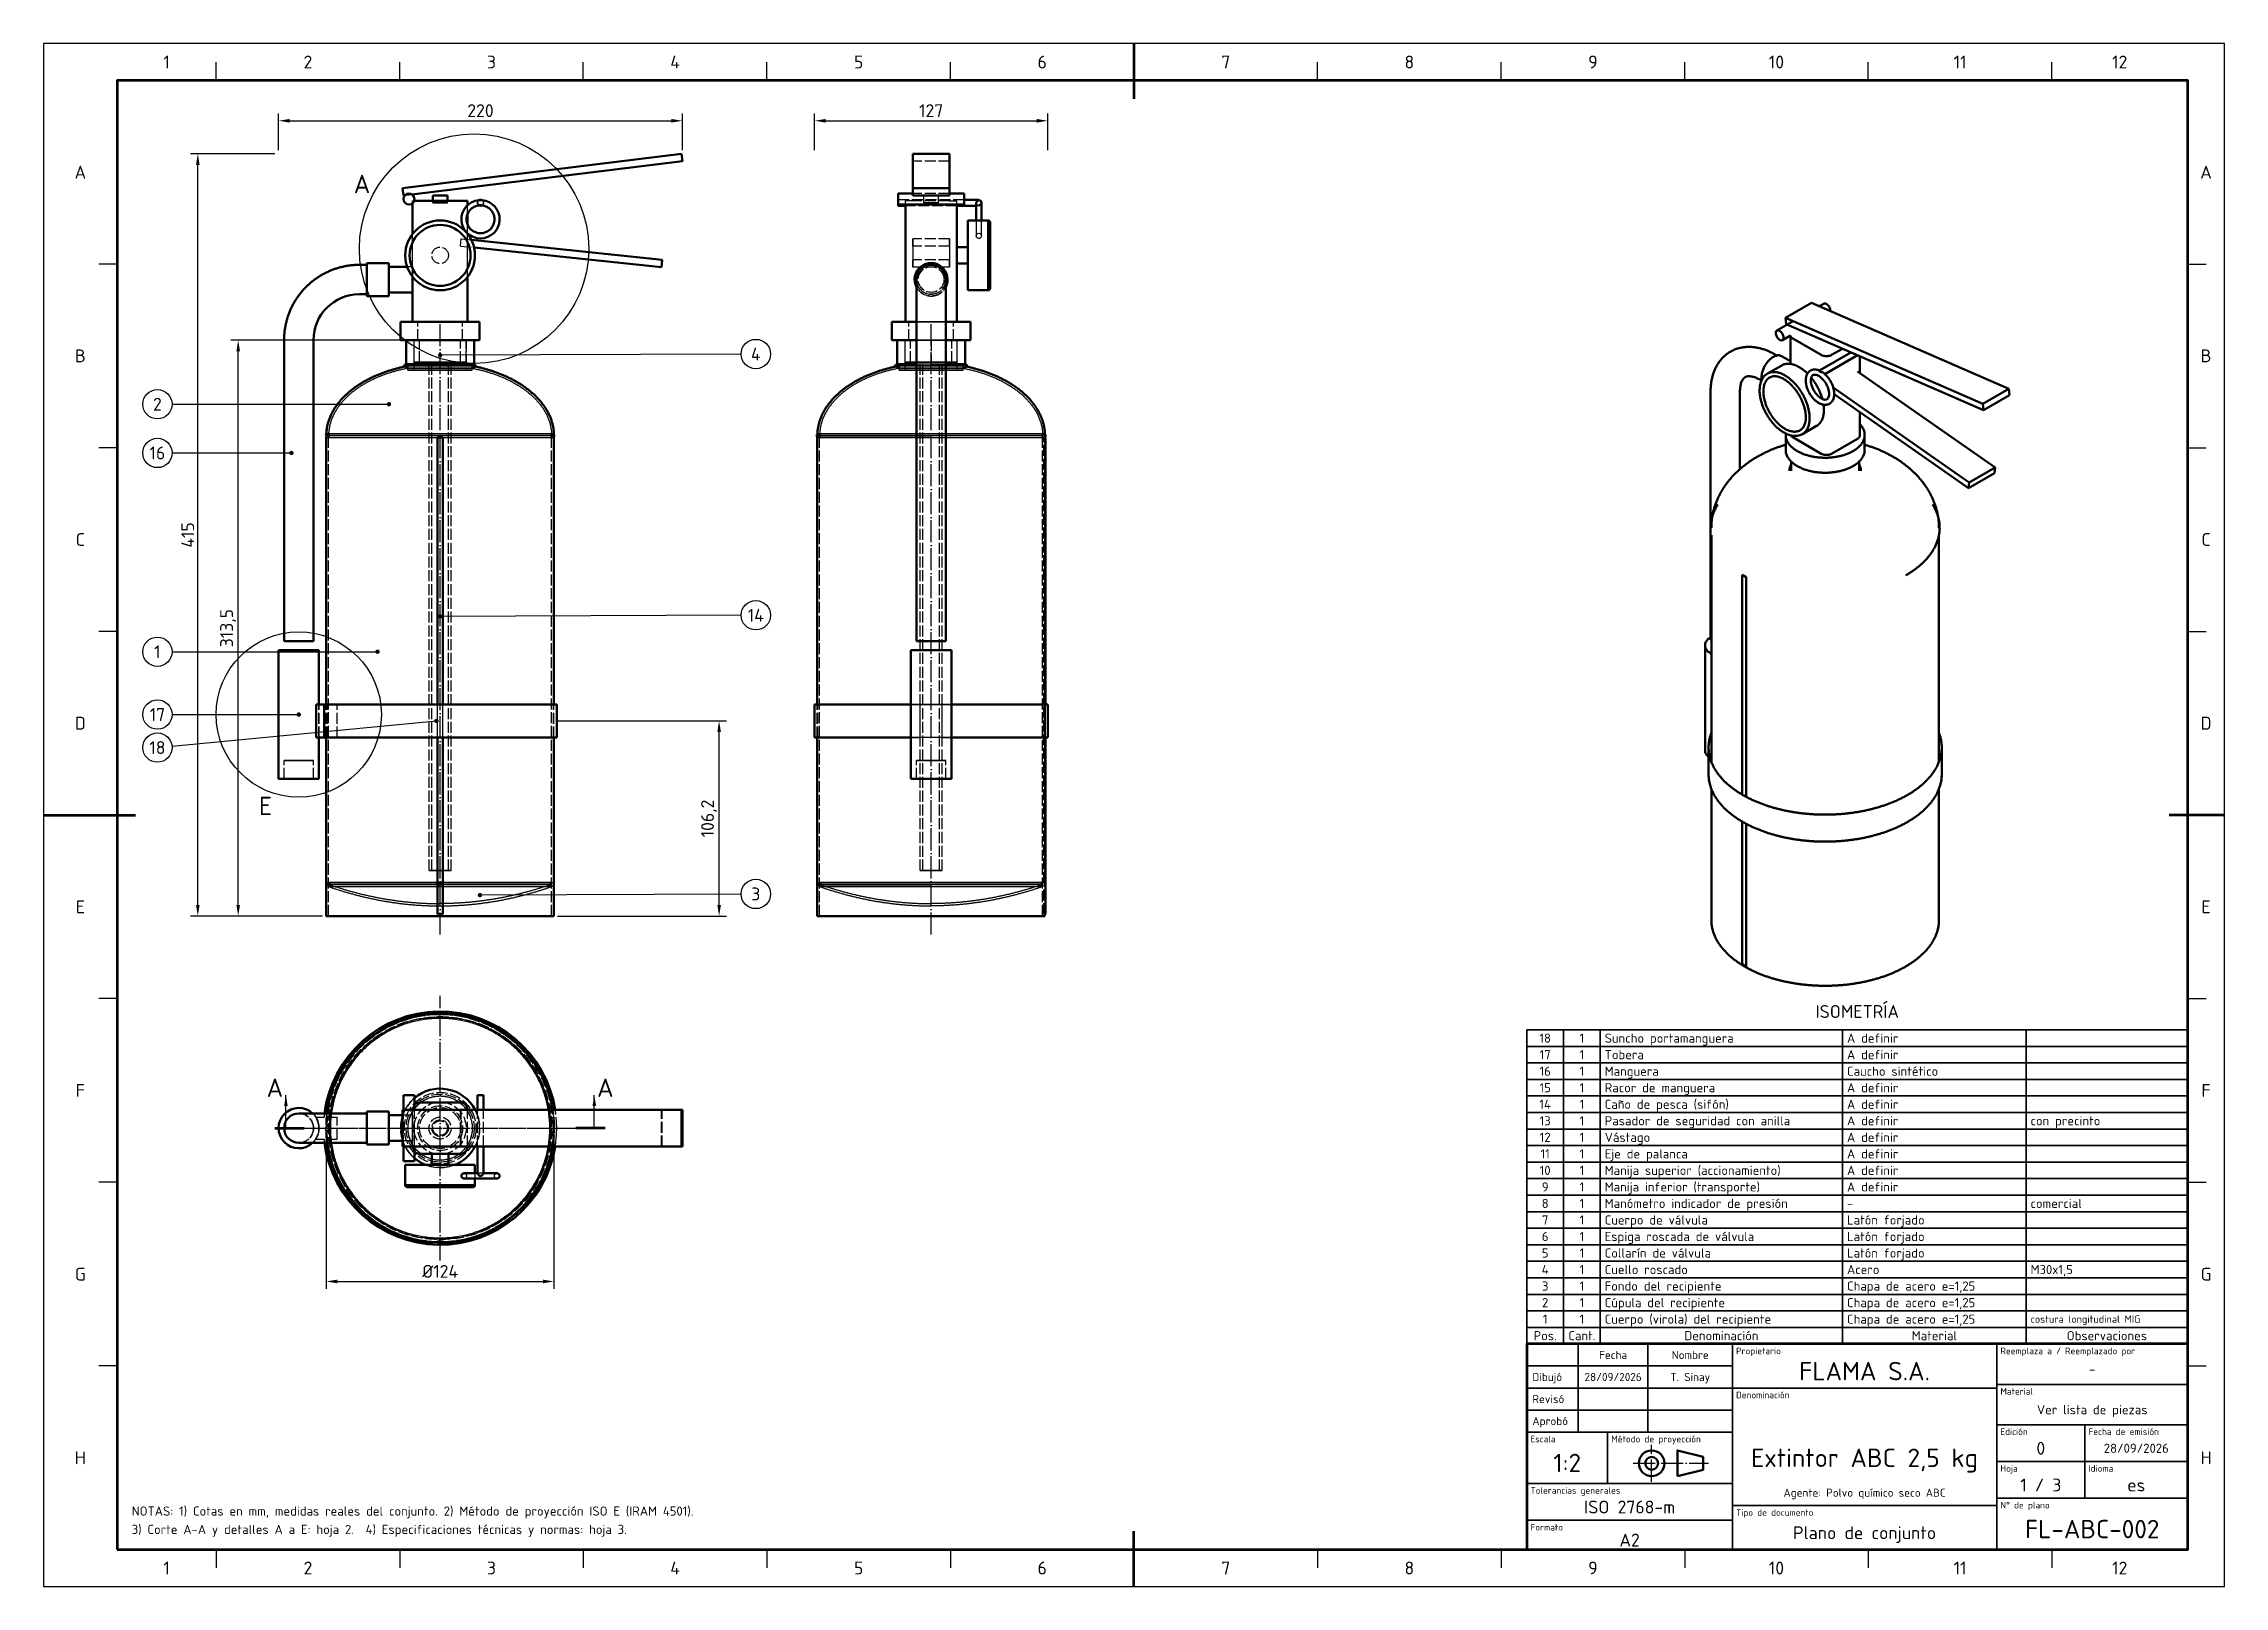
# Model space of a CAD drawing. Header units: millimetres. Extents: x 0 to 594, y 0 to 420.
import ezdxf
from ezdxf.enums import TextEntityAlignment as Align

# ---------------------------------------------------------------- set-up
doc = ezdxf.new("R2010")
doc.units = ezdxf.units.MM
doc.linetypes.add('ISO02-TRAZOS', pattern=[3.75, 3, -0.75])
doc.linetypes.add('ISO04-TRAZO-PUNTO', pattern=[7.625, 6, -0.75, 0.125, -0.75])
for name, color, linetype, lineweight in [('01-VISIBLE', 7, 'CONTINUOUS', 50), ('02-OCULTA', 4, 'ISO02-TRAZOS', 25), ('03-EJE', 1, 'ISO04-TRAZO-PUNTO', 25), ('04-COTA', 3, 'CONTINUOUS', 25), ('06-TEXTO', 7, 'CONTINUOUS', 25), ('07-RECUADRO', 7, 'CONTINUOUS', 70), ('08-FINA', 5, 'CONTINUOUS', 25), ('10-ROTULO', 7, 'CONTINUOUS', 35), ('11-TEXTO-ROTULO', 7, 'CONTINUOUS', 25)]:
    doc.layers.add(name, color=color, linetype=linetype, lineweight=lineweight)
doc.styles.add('ISO3098', font='isocpeur.ttf')
doc.dimstyles.new('FLAMA-ISO', dxfattribs={"dimtxt": 3.5, "dimasz": 3, "dimexe": 2, "dimexo": 1, "dimgap": 1, "dimtad": 1, "dimdec": 1, "dimtxsty": 'ISO3098', "dimcen": 2.5, "dimclrd": 3, "dimclre": 3, "dimclrt": 3, "dimazin": 3, "dimtfac": 1, "dimtmove": 0, "dimatfit": 3, "dimlwd": 25, "dimlwe": 25})

msp = doc.modelspace()

# ---------------------------------------------------------------- texts
at = {"layer": '06-TEXTO', "style": 'ISO3098'}
for s, height, p in [('1', 3.5, (33.5, 415)), ('2', 3.5, (72, 415)), ('3', 3.5, (122, 415)), ('4', 3.5, (172, 415)), ('5', 3.5, (222, 415)), ('6', 3.5, (272, 415)), ('7', 3.5, (322, 415)), ('8', 3.5, (372, 415)), ('9', 3.5, (422, 415)), ('10', 3.5, (472, 415)), ('11', 3.5, (522, 415)), ('12', 3.5, (565.5, 415)), ('A', 3.5, (10, 385)), ('A', 3.5, (589, 385)), ('A', 5, (86.723, 381.793)), ('B', 3.5, (10, 335)), ('4', 3.5, (193.996, 335.497)), ('B', 3.5, (589, 335)), ('2', 3.5, (31, 321.83)), ('16', 3.5, (31, 308.564)), ('C', 3.5, (10, 285)), ('C', 3.5, (589, 285)), ('14', 3.5, (193.996, 264.376)), ('1', 3.5, (31, 254.442)), ('17', 3.5, (31, 237.351)), ('D', 3.5, (10, 235)), ('D', 3.5, (589, 235)), ('18', 3.5, (31, 228.351)), ('E', 5, (60.436, 212.449)), ('3', 3.5, (193.996, 188.501)), ('E', 3.5, (10, 185)), ('E', 3.5, (589, 185)), ('ISOMETRÍA', 3.5, (494, 156.5)), ('F', 3.5, (10, 135)), ('A', 5, (63, 135.754)), ('A', 5, (153, 135.754)), ('F', 3.5, (589, 135)), ('G', 3.5, (10, 85)), ('G', 3.5, (589, 85)), ('H', 3.5, (10, 35)), ('H', 3.5, (589, 35)), ('1', 3.5, (33.5, 5)), ('2', 3.5, (72, 5)), ('3', 3.5, (122, 5)), ('4', 3.5, (172, 5)), ('5', 3.5, (222, 5)), ('6', 3.5, (272, 5)), ('7', 3.5, (322, 5)), ('8', 3.5, (372, 5)), ('9', 3.5, (422, 5)), ('10', 3.5, (472, 5)), ('11', 3.5, (522, 5)), ('12', 3.5, (565.5, 5))]:
    msp.add_text(s, height=height, dxfattribs=at).set_placement(p, align=Align.MIDDLE_CENTER)
for s, p in [('NOTAS: 1) Cotas en mm, medidas reales del conjunto. 2) Método de proyección ISO E (IRAM 4501).', (24, 18.5)), ('3) Corte A-A y detalles A a E: hoja 2.  4) Especificaciones técnicas y normas: hoja 3.', (24, 13.5))]:
    msp.add_text(s, height=2.5, dxfattribs=at).set_placement(p, align=Align.BOTTOM_LEFT)
at = {"layer": '11-TEXTO-ROTULO', "style": 'ISO3098'}
for s, height, p in [('18', 2.5, (409, 149.25)), ('1', 2.5, (419, 149.25)), ('17', 2.5, (409, 144.75)), ('1', 2.5, (419, 144.75)), ('15', 2.5, (409, 135.75)), ('16', 2.5, (409, 140.25)), ('1', 2.5, (419, 140.25)), ('1', 2.5, (419, 135.75)), ('14', 2.5, (409, 131.25)), ('1', 2.5, (419, 131.25)), ('13', 2.5, (409, 126.75)), ('1', 2.5, (419, 126.75)), ('12', 2.5, (409, 122.25)), ('11', 2.5, (409, 117.75)), ('1', 2.5, (419, 122.25)), ('1', 2.5, (419, 117.75)), ('10', 2.5, (409, 113.25)), ('1', 2.5, (419, 113.25)), ('9', 2.5, (409, 108.75)), ('1', 2.5, (419, 108.75)), ('7', 2.5, (409, 99.75)), ('8', 2.5, (409, 104.25)), ('1', 2.5, (419, 104.25)), ('1', 2.5, (419, 99.75)), ('6', 2.5, (409, 95.25)), ('1', 2.5, (419, 95.25)), ('5', 2.5, (409, 90.75)), ('1', 2.5, (419, 90.75)), ('4', 2.5, (409, 86.25)), ('1', 2.5, (419, 86.25)), ('3', 2.5, (409, 81.75)), ('2', 2.5, (409, 77.25)), ('1', 2.5, (419, 81.75)), ('1', 2.5, (419, 77.25)), ('1', 2.5, (409, 72.75)), ('1', 2.5, (419, 72.75)), ('Pos.', 2.5, (409, 68.25)), ('Cant.', 2.5, (419, 68.25)), ('Denominación', 2.5, (457, 68.25)), ('Material', 2.5, (515, 68.25)), ('Observaciones', 2.5, (562, 68.25)), ('Fecha', 2.2, (427.5, 63)), ('Nombre', 2.2, (448.5, 63)), ('FLAMA S.A.', 5, (496, 58.6)), ('28/09/2026', 2.2, (427.5, 57)), ('T. Sinay', 2.2, (448.5, 57)), ('-', 2.5, (558, 59.1)), ('Ver lista de piezas', 2.5, (558, 48.1)), ('1:2', 5, (415, 33.6)), ('Extintor ABC 2,5 kg', 5, (496, 35)), ('0', 3.5, (544, 37.6)), ('28/09/2026', 2.5, (570, 37.6)), ('Agente: Polvo químico seco ABC', 2.2, (496, 25.5)), ('1 / 3', 3.5, (544, 27.6)), ('es', 3.5, (570, 27.6)), ('ISO 2768-m', 3.5, (432, 21.6)), ('FL-ABC-002', 5, (558, 15.6)), ('A2', 3.5, (432, 12.6)), ('Plano de conjunto', 3.5, (496, 14.6))]:
    msp.add_text(s, height=height, dxfattribs=at).set_placement(p, align=Align.MIDDLE_CENTER)
for s, height, p in [('Suncho portamanguera', 2.5, (425.2, 149.25)), ('A definir', 2.5, (491.2, 149.25)), ('Tobera', 2.5, (425.2, 144.75)), ('A definir', 2.5, (491.2, 144.75)), ('Manguera', 2.5, (425.2, 140.25)), ('Racor de manguera', 2.5, (425.2, 135.75)), ('A definir', 2.5, (491.2, 135.75)), ('Caucho sintético', 2.5, (491.2, 140.25)), ('Caño de pesca (sifón)', 2.5, (425.2, 131.25)), ('A definir', 2.5, (491.2, 131.25)), ('Pasador de seguridad con anilla', 2.5, (425.2, 126.75)), ('A definir', 2.5, (491.2, 126.75)), ('con precinto', 2.5, (541.2, 126.75)), ('Vástago', 2.5, (425.2, 122.25)), ('Eje de palanca', 2.5, (425.2, 117.75)), ('A definir', 2.5, (491.2, 122.25)), ('A definir', 2.5, (491.2, 117.75)), ('Manija superior (accionamiento)', 2.5, (425.2, 113.25)), ('A definir', 2.5, (491.2, 113.25)), ('Manija inferior (transporte)', 2.5, (425.2, 108.75)), ('A definir', 2.5, (491.2, 108.75)), ('Manómetro indicador de presión', 2.5, (425.2, 104.25)), ('Cuerpo de válvula', 2.5, (425.2, 99.75)), ('-', 2.5, (491.2, 104.25)), ('Latón forjado', 2.5, (491.2, 99.75)), ('comercial', 2.5, (541.2, 104.25)), ('Espiga roscada de válvula', 2.5, (425.2, 95.25)), ('Latón forjado', 2.5, (491.2, 95.25)), ('Collarín de válvula', 2.5, (425.2, 90.75)), ('Latón forjado', 2.5, (491.2, 90.75)), ('Cuello roscado', 2.5, (425.2, 86.25)), ('Acero', 2.5, (491.2, 86.25)), ('M30x1,5', 2.5, (541.2, 86.25)), ('Fondo del recipiente', 2.5, (425.2, 81.75)), ('Cúpula del recipiente', 2.5, (425.2, 77.25)), ('Chapa de acero e=1,25', 2.5, (491.2, 81.75)), ('Chapa de acero e=1,25', 2.5, (491.2, 77.25)), ('Cuerpo (virola) del recipiente', 2.5, (425.2, 72.75)), ('Chapa de acero e=1,25', 2.5, (491.2, 72.75)), ('costura longitudinal MIG', 2, (541.2, 72.75)), ('Dibujó', 2.2, (405.5, 57)), ('Revisó', 2.2, (405.5, 51)), ('Aprobó', 2.2, (405.5, 45))]:
    msp.add_text(s, height=height, dxfattribs=at).set_placement(p, align=Align.MIDDLE_LEFT)
for s, p in [('Propietario', (461, 65)), ('Reemplaza a / Reemplazado por', (533, 65)), ('Material', (533, 54)), ('Denominación', (461, 53)), ('Edición', (533, 43)), ('Fecha de emisión', (557, 43)), ('Escala', (405, 41)), ('Método de proyección', (427, 41)), ('Hoja', (533, 33)), ('Idioma', (557, 33)), ('Tolerancias generales', (405, 27)), ('Tipo de documento', (461, 21)), ('N° de plano', (533, 23)), ('Formato', (405, 17))]:
    msp.add_text(s, height=1.8, dxfattribs=at).set_placement(p, align=Align.TOP_LEFT)

# ---------------------------------------------------------------- dimensions: what is measured, and where the dimension line sits
at = {"layer": '04-COTA'}
for base, p1, p2, override in [((64, 399), (64, 390), (173.996, 390), {"dimlfac": 2}), ((209.996, 399), (209.996, 390), (273.496, 390), {"dimlfac": 2}), ((77, 83.008), (77, 124.754), (139, 124.754), {"dimlfac": 2, "dimpost": '%%c<>'})]:
    msp.add_linear_dim(base=base, p1=p1, p2=p2, dimstyle='FLAMA-ISO', override=override, dxfattribs=at).render()
for base, p1, p2 in [((42, 182.501), (64, 182.501), (64, 390)), ((53, 182.501), (77, 182.501), (105, 339.251)), ((183.996, 182.501), (139, 182.501), (139, 235.601))]:
    msp.add_linear_dim(base=base, p1=p1, p2=p2, angle=90, dimstyle='FLAMA-ISO', override={"dimlfac": 2}, dxfattribs=at).render()

# ---------------------------------------------------------------- hatches: boundary and pattern name
at = {"layer": '08-FINA'}
h = msp.add_hatch(color=7, dxfattribs=at)
h.dxf.hatch_style = 1
edge = h.paths.add_edge_path()
edge.add_arc((108, 335.184), 0.6, 0, 360)
h = msp.add_hatch(color=7, dxfattribs=at)
h.dxf.hatch_style = 1
edge = h.paths.add_edge_path()
edge.add_arc((94.05, 321.83), 0.6, 0, 360)
h = msp.add_hatch(color=7, dxfattribs=at)
h.dxf.hatch_style = 1
edge = h.paths.add_edge_path()
edge.add_arc((67.5, 308.564), 0.6, 0, 360)
h = msp.add_hatch(color=7, dxfattribs=at)
h.dxf.hatch_style = 1
edge = h.paths.add_edge_path()
edge.add_arc((108, 264.063), 0.6, 0, 360)
h = msp.add_hatch(color=7, dxfattribs=at)
h.dxf.hatch_style = 1
edge = h.paths.add_edge_path()
edge.add_arc((90.95, 254.442), 0.6, 0, 360)
h = msp.add_hatch(color=7, dxfattribs=at)
h.dxf.hatch_style = 1
edge = h.paths.add_edge_path()
edge.add_arc((69.5, 237.351), 0.6, 0, 360)
h = msp.add_hatch(color=7, dxfattribs=at)
h.dxf.hatch_style = 1
edge = h.paths.add_edge_path()
edge.add_arc((106.989, 235.601), 0.6, 0, 360)
h = msp.add_hatch(color=7, dxfattribs=at)
h.dxf.hatch_style = 1
edge = h.paths.add_edge_path()
edge.add_arc((118.85, 188.188), 0.6, 0, 360)
h = msp.add_hatch(color=7, dxfattribs=at)
h.dxf.hatch_style = 1
h.paths.add_polyline_path([(66, 133.754), (65.5, 130.754), (66.5, 130.754)])
h = msp.add_hatch(color=7, dxfattribs=at)
h.dxf.hatch_style = 1
h.paths.add_polyline_path([(150, 133.754), (149.5, 130.754), (150.5, 130.754)])

# ---------------------------------------------------------------- linework, layer by layer
at = {"layer": '01-VISIBLE'}
for p, q in [((97.756, 380.669), (173.752, 390)), ((100.282, 378.964), (173.996, 388.015)), ((173.996, 388.015), (173.752, 390)), ((246.746, 390), (236.746, 390)), ((236.746, 380.669), (236.746, 390)), ((246.746, 380.669), (246.746, 390)), ((98, 378.684), (97.756, 380.669)), ((246.746, 380.669), (236.746, 380.669)), ((236.746, 378.684), (236.746, 380.669)), ((246.746, 378.684), (246.746, 380.669)), ((98, 378.684), (98.432, 378.737)), ((100.5, 368.195), (100.5, 376.566)), ((102.5, 377.184), (113.5, 377.184)), ((106, 377.184), (106, 378.684)), ((110, 377.184), (110, 378.684)), ((115.5, 376.03), (115.5, 377.184)), ((236.746, 379.184), (232.746, 379.184)), ((250.746, 376.184), (232.746, 376.184)), ((234.746, 375.884), (232.746, 375.884)), ((234.746, 344.251), (234.746, 376.184)), ((246.746, 378.684), (236.746, 378.684)), ((250.746, 379.184), (246.746, 379.184)), ((248.746, 344.251), (248.746, 376.184)), ((254.046, 375.884), (248.746, 375.884)), ((254.746, 377.484), (250.746, 377.484)), ((115.5, 370.704), (115.5, 373.664)), ((115.5, 368.195), (115.5, 368.338)), ((251.746, 371.864), (257.246, 371.864)), ((116.516, 366.573), (168.485, 361.111)), ((117.26, 364.484), (168.276, 359.122)), ((248.746, 364.614), (251.746, 364.614)), ((88, 359.777), (86, 359.777)), ((94, 360.277), (88, 360.277)), ((99.015, 359.277), (94, 359.277)), ((100.5, 344.251), (100.5, 356.533)), ((115.5, 344.251), (115.5, 356.533)), ((168.276, 359.122), (168.485, 361.111)), ((248.746, 360.114), (251.746, 360.114)), ((88, 351.777), (86, 351.777)), ((94, 351.277), (88, 351.277)), ((100.5, 352.277), (94, 352.277)), ((251.746, 352.864), (257.246, 352.864)), ((474.482, 345.342), (481.553, 349.425)), ((474.654, 343.622), (474.482, 345.342)), ((474.482, 345.342), (528.219, 321.936)), ((481.553, 349.425), (535.29, 326.019)), ((483.655, 348.509), (484.865, 349.208)), ((65.5, 339.277), (65.5, 257.351)), ((73.5, 339.277), (73.5, 257.351)), ((97.25, 339.251), (97.25, 344.251)), ((98.75, 332.751), (98.75, 339.251)), ((117.25, 332.251), (117.25, 339.251)), ((118.75, 339.251), (118.75, 344.251)), ((230.996, 339.251), (230.996, 344.251)), ((232.496, 332.251), (232.496, 339.251)), ((237.746, 339.277), (237.746, 257.351)), ((245.746, 339.277), (245.746, 257.351)), ((250.996, 332.251), (250.996, 339.251)), ((252.496, 339.251), (252.496, 344.251)), ((472.137, 341.859), (476.584, 344.427)), ((473.637, 339.261), (475.836, 340.531)), ((474.654, 343.622), (528.392, 320.216)), ((475.836, 332.797), (475.836, 340.56)), ((476.422, 339.744), (484.2, 335.253)), ((472.088, 335.102), (471.705, 335.323)), ((475.836, 333.515), (473.369, 334.94)), ((483.705, 330.992), (492.282, 335.944)), ((485.205, 330.01), (494.106, 335.149)), ((487.029, 335.253), (489.97, 336.951)), ((494.686, 330.35), (494.686, 334.897)), ((467.921, 328.27), (467.705, 328.395)), ((473.44, 332.4), (469.551, 330.155)), ((494.1, 330.759), (531.566, 304.581)), ((454.037, 325.123), (454.037, 258.23)), ((462.037, 325.123), (462.037, 304.156)), ((487.46, 326.375), (524.495, 300.499)), ((487.728, 324.546), (524.347, 298.96)), ((528.219, 321.936), (535.29, 326.019)), ((528.392, 320.216), (528.219, 321.936)), ((528.392, 320.216), (535.463, 324.298)), ((535.463, 324.298), (535.29, 326.019)), ((482.94, 315.946), (479.051, 313.701)), ((494.686, 313.262), (494.686, 319.685)), ((77, 240.101), (77, 312.913)), ((107.25, 312.804), (108.75, 312.804)), ((107.25, 240.101), (107.25, 312.804)), ((108.75, 240.101), (108.75, 312.804)), ((139, 240.101), (139, 313.304)), ((210.746, 240.101), (210.746, 312.913)), ((272.746, 312.804), (272.746, 312.913)), ((272.933, 240.101), (272.933, 312.804)), ((474.511, 309.384), (474.511, 313.466)), ((476.422, 312.854), (484.2, 308.363)), ((487.029, 308.363), (494.1, 312.446)), ((496.011, 309.384), (496.011, 313.466)), ((476.011, 303.668), (476.011, 306.221)), ((494.511, 303.668), (494.511, 306.221)), ((524.347, 298.96), (531.418, 303.043)), ((524.495, 300.499), (531.566, 304.581)), ((531.418, 303.043), (531.566, 304.581)), ((524.347, 298.96), (524.495, 300.499)), ((454.261, 224.467), (454.261, 286.195)), ((516.261, 224.467), (516.261, 286.195)), ((462.678, 275.364), (463.738, 274.751)), ((462.678, 215.543), (462.678, 275.364)), ((463.738, 214.952), (463.738, 274.751)), ((452.537, 227.612), (452.537, 256.189)), ((64, 219.851), (64, 254.851)), ((75, 240.101), (75, 254.851)), ((236.246, 219.851), (236.246, 254.851)), ((247.246, 219.851), (247.246, 254.851)), ((74.229, 240.101), (76.392, 240.101)), ((74.229, 231.101), (74.229, 240.101)), ((76.392, 231.101), (76.392, 240.101)), ((139.75, 231.101), (139.75, 240.101)), ((209.996, 231.101), (209.996, 240.101)), ((273.496, 231.101), (273.496, 240.101)), ((74.229, 231.101), (76.392, 231.101)), ((75, 219.851), (75, 231.101)), ((77, 182.501), (77, 231.101)), ((107.25, 183.001), (107.25, 231.101)), ((108.75, 183.001), (108.75, 231.101)), ((139, 182.501), (139, 231.101)), ((210.746, 182.501), (210.746, 231.101)), ((272.933, 183.001), (272.933, 231.101)), ((453.511, 221.08), (453.511, 228.428)), ((517.011, 221.08), (517.011, 228.428)), ((454.261, 181.398), (454.261, 217.119)), ((516.261, 181.398), (516.261, 217.119)), ((462.678, 169.38), (462.678, 208.195)), ((463.738, 168.768), (463.738, 207.603)), ((107.25, 183.001), (108.75, 183.001)), ((272.746, 182.501), (272.746, 183.001)), ((462.678, 169.38), (463.738, 168.768)), ((98, 129.754), (98, 133.754)), ((101, 129.754), (101, 133.754)), ((102.5, 131.754), (113.5, 131.754)), ((118.2, 129.754), (118.2, 133.754)), ((119.8, 129.754), (119.8, 133.754)), ((88, 128.754), (86, 128.754)), ((94, 129.254), (88, 129.254)), ((97.756, 128.254), (94, 128.254)), ((97.756, 119.754), (97.756, 129.754)), ((97.756, 129.754), (173.752, 129.754)), ((173.752, 119.754), (173.752, 129.754)), ((173.996, 129.754), (173.752, 129.754)), ((173.996, 119.754), (173.996, 129.754)), ((88, 120.754), (86, 120.754)), ((94, 120.254), (88, 120.254)), ((97.756, 121.254), (94, 121.254)), ((97.756, 119.754), (173.752, 119.754)), ((98, 115.754), (98, 119.754)), ((101, 115.754), (101, 119.754)), ((118.2, 112.451), (118.2, 119.754)), ((119.8, 112.451), (119.8, 119.754)), ((173.996, 119.754), (173.752, 119.754)), ((98.5, 114.754), (98.5, 109.254)), ((102.5, 117.754), (113.5, 117.754)), ((105.75, 117.754), (105.75, 114.754)), ((110.25, 117.754), (110.25, 114.754)), ((117.5, 114.754), (117.5, 112.454)), ((117.5, 111.054), (117.5, 109.254)), ((107.25, 93.567), (107.25, 93.576)), ((107.25, 93.567), (108.75, 93.567)), ((108.75, 93.567), (108.75, 93.576))]:
    msp.add_line(p, q, dxfattribs=at)
for points in [[(100.914, 377.184), (101.179, 377.184), (101.443, 377.184), (101.707, 377.184), (101.971, 377.184), (102.236, 377.184), (102.5, 377.184)], [(106, 378.684), (106.25, 378.684), (106.5, 378.684), (106.75, 378.684), (107, 378.684), (107.25, 378.684), (107.5, 378.684), (107.75, 378.684), (108, 378.684), (108.25, 378.684), (108.5, 378.684), (108.75, 378.684), (109, 378.684), (109.25, 378.684), (109.5, 378.684), (109.75, 378.684), (110, 378.684)], [(115.5, 377.184), (115.214, 377.184), (114.929, 377.184), (114.643, 377.184), (114.357, 377.184), (114.071, 377.184), (113.786, 377.184), (113.5, 377.184)], [(119, 375.984), (119.251, 375.975), (119.501, 375.951), (119.749, 375.909), (119.994, 375.852), (120.234, 375.778), (120.469, 375.689), (120.697, 375.584), (120.918, 375.464), (121.131, 375.33), (121.334, 375.183), (121.527, 375.022), (121.709, 374.848), (121.879, 374.664), (122.037, 374.468), (122.181, 374.262), (122.312, 374.047), (122.428, 373.824), (122.529, 373.594), (122.614, 373.358), (122.684, 373.117), (122.737, 372.871), (122.775, 372.623), (122.795, 372.372), (122.799, 372.121), (122.787, 371.87), (122.758, 371.62), (122.713, 371.373), (122.651, 371.13), (122.573, 370.891), (122.48, 370.657), (122.371, 370.431), (122.248, 370.212), (122.111, 370.001), (121.96, 369.801), (121.796, 369.61), (121.62, 369.431), (121.432, 369.264), (121.234, 369.11), (121.026, 368.969), (120.809, 368.842), (120.584, 368.73), (120.352, 368.632), (120.114, 368.551), (119.872, 368.485), (119.625, 368.436), (119.376, 368.402), (119.126, 368.386), (118.874, 368.386), (118.624, 368.402), (118.375, 368.436), (118.128, 368.485), (117.886, 368.551), (117.648, 368.632), (117.416, 368.73), (117.191, 368.842), (116.974, 368.969), (116.766, 369.11), (116.568, 369.264), (116.38, 369.431), (116.204, 369.61), (116.04, 369.801), (115.889, 370.001), (115.752, 370.212), (115.629, 370.431), (115.52, 370.657), (115.427, 370.891), (115.349, 371.13), (115.287, 371.373), (115.242, 371.62), (115.213, 371.87), (115.201, 372.121), (115.205, 372.372), (115.225, 372.623), (115.263, 372.871), (115.316, 373.117), (115.386, 373.358), (115.471, 373.594), (115.572, 373.824), (115.688, 374.047), (115.819, 374.262), (115.963, 374.468), (116.121, 374.664), (116.291, 374.848), (116.473, 375.022), (116.666, 375.183), (116.869, 375.33), (117.082, 375.464), (117.303, 375.584), (117.531, 375.689), (117.766, 375.778), (118.006, 375.852), (118.251, 375.909), (118.499, 375.951), (118.749, 375.975), (119, 375.984)], [(232.746, 376.184), (232.746, 376.434), (232.746, 376.684), (232.746, 376.934), (232.746, 377.184), (232.746, 377.434), (232.746, 377.684), (232.746, 377.934), (232.746, 378.184), (232.746, 378.434), (232.746, 378.684), (232.746, 378.934), (232.746, 379.184)], [(232.746, 375.884), (232.746, 375.934), (232.746, 375.984), (232.746, 376.034), (232.746, 376.084), (232.746, 376.134), (232.746, 376.184)], [(250.746, 376.184), (250.746, 376.434), (250.746, 376.684), (250.746, 376.934), (250.746, 377.184), (250.746, 377.434), (250.746, 377.684), (250.746, 377.934), (250.746, 378.184), (250.746, 378.434), (250.746, 378.684), (250.746, 378.934), (250.746, 379.184)], [(254.746, 377.367), (254.559, 377.338), (254.389, 377.256), (254.247, 377.131), (254.139, 376.976), (254.07, 376.8), (254.046, 376.613)], [(254.046, 376.613), (254.046, 376.349), (254.046, 376.085), (254.046, 375.821), (254.046, 375.557), (254.046, 375.294), (254.046, 375.03), (254.046, 374.766), (254.046, 374.502), (254.046, 374.238), (254.046, 373.974), (254.046, 373.711), (254.046, 373.447), (254.046, 373.183), (254.046, 372.919), (254.046, 372.655), (254.046, 372.391), (254.046, 372.128), (254.046, 371.864)], [(254.046, 375.884), (254.046, 375.633), (254.046, 375.381), (254.046, 375.13), (254.046, 374.879), (254.046, 374.628), (254.046, 374.376), (254.046, 374.125), (254.046, 373.874), (254.046, 373.623), (254.046, 373.371), (254.046, 373.12), (254.046, 372.869), (254.046, 372.618), (254.046, 372.366), (254.046, 372.115), (254.046, 371.864)], [(254.746, 377.367), (254.746, 377.387), (254.746, 377.406), (254.746, 377.425), (254.746, 377.445), (254.746, 377.464), (254.746, 377.484)], [(255.446, 371.864), (255.446, 372.118), (255.446, 372.371), (255.446, 372.625), (255.446, 372.879), (255.446, 373.132), (255.446, 373.386), (255.446, 373.64), (255.446, 373.893), (255.446, 374.147), (255.446, 374.401), (255.446, 374.654), (255.446, 374.908), (255.446, 375.162), (255.446, 375.415), (255.446, 375.669), (255.446, 375.923), (255.446, 376.176), (255.446, 376.43), (255.446, 376.684)], [(255.446, 371.864), (255.446, 372.118), (255.446, 372.371), (255.446, 372.625), (255.446, 372.879), (255.446, 373.132), (255.446, 373.386), (255.446, 373.64), (255.446, 373.893), (255.446, 374.147), (255.446, 374.401), (255.446, 374.654), (255.446, 374.908), (255.446, 375.162), (255.446, 375.415), (255.446, 375.669), (255.446, 375.923), (255.446, 376.176), (255.446, 376.43), (255.446, 376.684)], [(251.746, 371.864), (251.746, 371.614), (251.746, 371.364), (251.746, 371.114), (251.746, 370.864), (251.746, 370.614), (251.746, 370.364), (251.746, 370.114), (251.746, 369.864), (251.746, 369.614), (251.746, 369.364), (251.746, 369.114), (251.746, 368.864), (251.746, 368.614), (251.746, 368.364), (251.746, 368.114), (251.746, 367.864), (251.746, 367.614), (251.746, 367.364), (251.746, 367.114), (251.746, 366.864), (251.746, 366.614), (251.746, 366.364), (251.746, 366.114), (251.746, 365.864), (251.746, 365.614), (251.746, 365.364), (251.746, 365.114), (251.746, 364.864), (251.746, 364.614), (251.746, 364.364), (251.746, 364.114), (251.746, 363.864), (251.746, 363.614), (251.746, 363.364), (251.746, 363.114), (251.746, 362.864), (251.746, 362.614), (251.746, 362.364), (251.746, 362.114), (251.746, 361.864), (251.746, 361.614), (251.746, 361.364), (251.746, 361.114), (251.746, 360.864), (251.746, 360.614), (251.746, 360.364), (251.746, 360.114), (251.746, 359.864), (251.746, 359.614), (251.746, 359.364), (251.746, 359.114), (251.746, 358.864), (251.746, 358.614), (251.746, 358.364), (251.746, 358.114), (251.746, 357.864), (251.746, 357.614), (251.746, 357.364), (251.746, 357.114), (251.746, 356.864), (251.746, 356.614), (251.746, 356.364), (251.746, 356.114), (251.746, 355.864), (251.746, 355.614), (251.746, 355.364), (251.746, 355.114), (251.746, 354.864), (251.746, 354.614), (251.746, 354.364), (251.746, 354.114), (251.746, 353.864), (251.746, 353.614), (251.746, 353.364), (251.746, 353.114), (251.746, 352.864)], [(257.246, 371.864), (257.246, 371.614), (257.246, 371.364), (257.246, 371.114), (257.246, 370.864), (257.246, 370.614), (257.246, 370.364), (257.246, 370.114), (257.246, 369.864), (257.246, 369.614), (257.246, 369.364), (257.246, 369.114), (257.246, 368.864), (257.246, 368.614), (257.246, 368.364), (257.246, 368.114), (257.246, 367.864), (257.246, 367.614), (257.246, 367.364), (257.246, 367.114), (257.246, 366.864), (257.246, 366.614), (257.246, 366.364), (257.246, 366.114), (257.246, 365.864), (257.246, 365.614), (257.246, 365.364), (257.246, 365.114), (257.246, 364.864), (257.246, 364.614), (257.246, 364.364), (257.246, 364.114), (257.246, 363.864), (257.246, 363.614), (257.246, 363.364), (257.246, 363.114), (257.246, 362.864), (257.246, 362.614), (257.246, 362.364), (257.246, 362.114), (257.246, 361.864), (257.246, 361.614), (257.246, 361.364), (257.246, 361.114), (257.246, 360.864), (257.246, 360.614), (257.246, 360.364), (257.246, 360.114), (257.246, 359.864), (257.246, 359.614), (257.246, 359.364), (257.246, 359.114), (257.246, 358.864), (257.246, 358.614), (257.246, 358.364), (257.246, 358.114), (257.246, 357.864), (257.246, 357.614), (257.246, 357.364), (257.246, 357.114), (257.246, 356.864), (257.246, 356.614), (257.246, 356.364), (257.246, 356.114), (257.246, 355.864), (257.246, 355.614), (257.246, 355.364), (257.246, 355.114), (257.246, 354.864), (257.246, 354.614), (257.246, 354.364), (257.246, 354.114), (257.246, 353.864), (257.246, 353.614), (257.246, 353.364), (257.246, 353.114), (257.246, 352.864)], [(257.846, 353.464), (257.846, 353.715), (257.846, 353.965), (257.846, 354.216), (257.846, 354.467), (257.846, 354.717), (257.846, 354.968), (257.846, 355.219), (257.846, 355.469), (257.846, 355.72), (257.846, 355.971), (257.846, 356.222), (257.846, 356.472), (257.846, 356.723), (257.846, 356.974), (257.846, 357.224), (257.846, 357.475), (257.846, 357.726), (257.846, 357.976), (257.846, 358.227), (257.846, 358.478), (257.846, 358.729), (257.846, 358.979), (257.846, 359.23), (257.846, 359.481), (257.846, 359.731), (257.846, 359.982), (257.846, 360.233), (257.846, 360.484), (257.846, 360.734), (257.846, 360.985), (257.846, 361.236), (257.846, 361.486), (257.846, 361.737), (257.846, 361.988), (257.846, 362.238), (257.846, 362.489), (257.846, 362.74), (257.846, 362.991), (257.846, 363.241), (257.846, 363.492), (257.846, 363.743), (257.846, 363.993), (257.846, 364.244), (257.846, 364.495), (257.846, 364.746), (257.846, 364.996), (257.846, 365.247), (257.846, 365.498), (257.846, 365.748), (257.846, 365.999), (257.846, 366.25), (257.846, 366.5), (257.846, 366.751), (257.846, 367.002), (257.846, 367.253), (257.846, 367.503), (257.846, 367.754), (257.846, 368.005), (257.846, 368.255), (257.846, 368.506), (257.846, 368.757), (257.846, 369.007), (257.846, 369.258), (257.846, 369.509), (257.846, 369.76), (257.846, 370.01), (257.846, 370.261), (257.846, 370.512), (257.846, 370.762), (257.846, 371.013), (257.846, 371.264)], [(257.846, 353.464), (257.846, 353.715), (257.846, 353.965), (257.846, 354.216), (257.846, 354.467), (257.846, 354.717), (257.846, 354.968), (257.846, 355.219), (257.846, 355.469), (257.846, 355.72), (257.846, 355.971), (257.846, 356.222), (257.846, 356.472), (257.846, 356.723), (257.846, 356.974), (257.846, 357.224), (257.846, 357.475), (257.846, 357.726), (257.846, 357.976), (257.846, 358.227), (257.846, 358.478), (257.846, 358.729), (257.846, 358.979), (257.846, 359.23), (257.846, 359.481), (257.846, 359.731), (257.846, 359.982), (257.846, 360.233), (257.846, 360.484), (257.846, 360.734), (257.846, 360.985), (257.846, 361.236), (257.846, 361.486), (257.846, 361.737), (257.846, 361.988), (257.846, 362.238), (257.846, 362.489), (257.846, 362.74), (257.846, 362.991), (257.846, 363.241), (257.846, 363.492), (257.846, 363.743), (257.846, 363.993), (257.846, 364.244), (257.846, 364.495), (257.846, 364.746), (257.846, 364.996), (257.846, 365.247), (257.846, 365.498), (257.846, 365.748), (257.846, 365.999), (257.846, 366.25), (257.846, 366.5), (257.846, 366.751), (257.846, 367.002), (257.846, 367.253), (257.846, 367.503), (257.846, 367.754), (257.846, 368.005), (257.846, 368.255), (257.846, 368.506), (257.846, 368.757), (257.846, 369.007), (257.846, 369.258), (257.846, 369.509), (257.846, 369.76), (257.846, 370.01), (257.846, 370.261), (257.846, 370.512), (257.846, 370.762), (257.846, 371.013), (257.846, 371.264)], [(86, 359.777), (85.748, 359.776), (85.497, 359.771), (85.245, 359.763), (84.994, 359.752), (84.743, 359.739), (84.492, 359.722), (84.241, 359.702), (83.991, 359.678), (83.74, 359.652), (83.491, 359.623), (83.241, 359.591), (82.992, 359.555), (82.743, 359.517), (82.495, 359.475), (82.248, 359.431), (82.001, 359.383), (81.754, 359.333), (81.508, 359.279), (81.263, 359.222), (81.019, 359.163), (80.775, 359.1), (80.532, 359.035), (80.29, 358.966), (80.049, 358.894), (79.809, 358.82), (79.57, 358.742), (79.331, 358.662), (79.094, 358.579), (78.857, 358.493), (78.622, 358.404), (78.388, 358.312), (78.155, 358.217), (77.923, 358.119), (77.693, 358.018), (77.463, 357.915), (77.235, 357.809), (77.008, 357.7), (76.783, 357.588), (76.559, 357.474), (76.336, 357.357), (76.115, 357.237), (75.896, 357.114), (75.677, 356.989), (75.461, 356.861), (75.246, 356.73), (75.033, 356.597), (74.821, 356.461), (74.611, 356.322), (74.402, 356.181), (74.196, 356.038), (73.991, 355.892), (73.788, 355.743), (73.587, 355.592), (73.388, 355.438), (73.19, 355.282), (72.995, 355.124), (72.801, 354.963), (72.61, 354.8), (72.42, 354.634), (72.233, 354.467), (72.048, 354.297), (71.864, 354.124), (71.683, 353.95), (71.504, 353.773), (71.328, 353.594), (71.153, 353.413), (70.981, 353.229), (70.81, 353.044), (70.643, 352.857), (70.477, 352.667), (70.314, 352.476), (70.153, 352.282), (69.995, 352.087), (69.839, 351.889), (69.685, 351.69), (69.534, 351.489), (69.386, 351.286), (69.239, 351.081), (69.096, 350.875), (68.955, 350.666), (68.816, 350.456), (68.68, 350.245), (68.547, 350.031), (68.417, 349.816), (68.289, 349.6), (68.163, 349.382), (68.041, 349.162), (67.921, 348.941), (67.803, 348.718), (67.689, 348.494), (67.577, 348.269), (67.468, 348.042), (67.362, 347.814), (67.259, 347.585), (67.158, 347.354), (67.06, 347.122), (66.966, 346.889), (66.874, 346.655), (66.785, 346.42), (66.698, 346.183), (66.615, 345.946), (66.535, 345.708), (66.457, 345.468), (66.383, 345.228), (66.311, 344.987), (66.243, 344.745), (66.177, 344.502), (66.114, 344.258), (66.055, 344.014), (65.998, 343.769), (65.944, 343.523), (65.894, 343.277), (65.846, 343.029), (65.802, 342.782), (65.76, 342.534), (65.722, 342.285), (65.687, 342.036), (65.654, 341.787), (65.625, 341.537), (65.599, 341.287), (65.576, 341.036), (65.556, 340.785), (65.539, 340.534), (65.525, 340.283), (65.514, 340.032), (65.506, 339.78), (65.502, 339.529), (65.5, 339.277)], [(88, 351.277), (88, 351.527), (88, 351.777), (88, 352.027), (88, 352.277), (88, 352.527), (88, 352.777), (88, 353.027), (88, 353.277), (88, 353.527), (88, 353.777), (88, 354.027), (88, 354.277), (88, 354.527), (88, 354.777), (88, 355.027), (88, 355.277), (88, 355.527), (88, 355.777), (88, 356.027), (88, 356.277), (88, 356.527), (88, 356.777), (88, 357.027), (88, 357.277), (88, 357.527), (88, 357.777), (88, 358.027), (88, 358.277), (88, 358.527), (88, 358.777), (88, 359.027), (88, 359.277), (88, 359.527), (88, 359.777), (88, 360.027), (88, 360.277)], [(94, 351.277), (94, 351.527), (94, 351.777), (94, 352.027), (94, 352.277), (94, 352.527), (94, 352.777), (94, 353.027), (94, 353.277), (94, 353.527), (94, 353.777), (94, 354.027), (94, 354.277), (94, 354.527), (94, 354.777), (94, 355.027), (94, 355.277), (94, 355.527), (94, 355.777), (94, 356.027), (94, 356.277), (94, 356.527), (94, 356.777), (94, 357.027), (94, 357.277), (94, 357.527), (94, 357.777), (94, 358.027), (94, 358.277), (94, 358.527), (94, 358.777), (94, 359.027), (94, 359.277), (94, 359.527), (94, 359.777), (94, 360.027), (94, 360.277)], [(237.746, 339.277), (237.746, 339.531), (237.746, 339.785), (237.746, 340.039), (237.746, 340.293), (237.746, 340.546), (237.746, 340.8), (237.746, 341.054), (237.746, 341.308), (237.746, 341.562), (237.746, 341.816), (237.746, 342.069), (237.746, 342.323), (237.746, 342.577), (237.746, 342.831), (237.746, 343.085), (237.746, 343.339), (237.746, 343.593), (237.746, 343.846), (237.746, 344.1), (237.746, 344.354), (237.746, 344.608), (237.746, 344.862), (237.746, 345.116), (237.746, 345.369), (237.746, 345.623), (237.746, 345.877), (237.746, 346.131), (237.746, 346.385), (237.746, 346.639), (237.746, 346.893), (237.746, 347.146), (237.746, 347.4), (237.746, 347.654), (237.746, 347.908), (237.746, 348.162), (237.746, 348.416), (237.746, 348.669), (237.746, 348.923), (237.746, 349.177), (237.746, 349.431), (237.746, 349.685), (237.746, 349.939), (237.746, 350.193), (237.746, 350.446), (237.746, 350.7), (237.746, 350.954), (237.746, 351.208), (237.746, 351.462), (237.746, 351.716), (237.746, 351.969), (237.746, 352.223), (237.746, 352.477), (237.746, 352.731), (237.746, 352.985), (237.746, 353.239), (237.746, 353.493), (237.746, 353.746), (237.746, 354), (237.746, 354.254), (237.746, 354.508), (237.746, 354.762), (237.746, 355.016), (237.746, 355.269), (237.746, 355.523), (237.746, 355.777)], [(245.746, 339.277), (245.746, 339.531), (245.746, 339.785), (245.746, 340.039), (245.746, 340.293), (245.746, 340.546), (245.746, 340.8), (245.746, 341.054), (245.746, 341.308), (245.746, 341.562), (245.746, 341.816), (245.746, 342.069), (245.746, 342.323), (245.746, 342.577), (245.746, 342.831), (245.746, 343.085), (245.746, 343.339), (245.746, 343.593), (245.746, 343.846), (245.746, 344.1), (245.746, 344.354), (245.746, 344.608), (245.746, 344.862), (245.746, 345.116), (245.746, 345.369), (245.746, 345.623), (245.746, 345.877), (245.746, 346.131), (245.746, 346.385), (245.746, 346.639), (245.746, 346.893), (245.746, 347.146), (245.746, 347.4), (245.746, 347.654), (245.746, 347.908), (245.746, 348.162), (245.746, 348.416), (245.746, 348.669), (245.746, 348.923), (245.746, 349.177), (245.746, 349.431), (245.746, 349.685), (245.746, 349.939), (245.746, 350.193), (245.746, 350.446), (245.746, 350.7), (245.746, 350.954), (245.746, 351.208), (245.746, 351.462), (245.746, 351.716), (245.746, 351.969), (245.746, 352.223), (245.746, 352.477), (245.746, 352.731), (245.746, 352.985), (245.746, 353.239), (245.746, 353.493), (245.746, 353.746), (245.746, 354), (245.746, 354.254), (245.746, 354.508), (245.746, 354.762), (245.746, 355.016), (245.746, 355.269), (245.746, 355.523), (245.746, 355.777)], [(257.246, 352.864), (257.401, 352.884), (257.546, 352.944), (257.67, 353.04), (257.765, 353.164), (257.825, 353.309), (257.846, 353.464)], [(484.865, 349.208), (484.986, 349.258), (485.116, 349.278), (485.247, 349.27), (485.375, 349.24), (485.498, 349.193), (485.615, 349.133)], [(485.615, 349.133), (485.825, 348.988), (486.013, 348.814), (486.179, 348.619), (486.325, 348.408), (486.448, 348.184), (486.549, 347.949), (486.624, 347.704), (486.667, 347.451), (486.671, 347.195)], [(97.25, 344.251), (97.5, 344.251), (97.75, 344.251), (98, 344.251), (98.25, 344.251), (98.5, 344.251), (98.75, 344.251), (99, 344.251), (99.25, 344.251), (99.5, 344.251), (99.75, 344.251), (100, 344.251), (100.25, 344.251), (100.5, 344.251), (100.75, 344.251), (101, 344.251), (101.25, 344.251), (101.5, 344.251), (101.75, 344.251), (102, 344.251), (102.25, 344.251), (102.5, 344.251), (102.75, 344.251), (103, 344.251), (103.25, 344.251), (103.5, 344.251), (103.75, 344.251), (104, 344.251), (104.25, 344.251), (104.5, 344.251), (104.75, 344.251), (105, 344.251), (105.25, 344.251), (105.5, 344.251), (105.75, 344.251), (106, 344.251), (106.25, 344.251), (106.5, 344.251), (106.75, 344.251), (107, 344.251), (107.25, 344.251), (107.5, 344.251), (107.75, 344.251), (108, 344.251), (108.25, 344.251), (108.5, 344.251), (108.75, 344.251), (109, 344.251), (109.25, 344.251), (109.5, 344.251), (109.75, 344.251), (110, 344.251), (110.25, 344.251), (110.5, 344.251), (110.75, 344.251), (111, 344.251), (111.25, 344.251), (111.5, 344.251), (111.75, 344.251), (112, 344.251), (112.25, 344.251), (112.5, 344.251), (112.75, 344.251), (113, 344.251), (113.25, 344.251), (113.5, 344.251), (113.75, 344.251), (114, 344.251), (114.25, 344.251), (114.5, 344.251), (114.75, 344.251), (115, 344.251), (115.25, 344.251), (115.5, 344.251), (115.75, 344.251), (116, 344.251), (116.25, 344.251), (116.5, 344.251), (116.75, 344.251), (117, 344.251), (117.25, 344.251), (117.5, 344.251), (117.75, 344.251), (118, 344.251), (118.25, 344.251), (118.5, 344.251), (118.75, 344.251)], [(97.25, 339.251), (97.5, 339.251), (97.75, 339.251), (98, 339.251), (98.25, 339.251), (98.5, 339.251), (98.75, 339.251), (99, 339.251), (99.25, 339.251), (99.5, 339.251), (99.75, 339.251), (100, 339.251), (100.25, 339.251), (100.5, 339.251), (100.75, 339.251), (101, 339.251), (101.25, 339.251), (101.5, 339.251), (101.75, 339.251), (102, 339.251), (102.25, 339.251), (102.5, 339.251), (102.75, 339.251), (103, 339.251), (103.25, 339.251), (103.5, 339.251), (103.75, 339.251), (104, 339.251), (104.25, 339.251), (104.5, 339.251), (104.75, 339.251), (105, 339.251), (105.25, 339.251), (105.5, 339.251), (105.75, 339.251), (106, 339.251), (106.25, 339.251), (106.5, 339.251), (106.75, 339.251), (107, 339.251), (107.25, 339.251), (107.5, 339.251), (107.75, 339.251), (108, 339.251), (108.25, 339.251), (108.5, 339.251), (108.75, 339.251), (109, 339.251), (109.25, 339.251), (109.5, 339.251), (109.75, 339.251), (110, 339.251), (110.25, 339.251), (110.5, 339.251), (110.75, 339.251), (111, 339.251), (111.25, 339.251), (111.5, 339.251), (111.75, 339.251), (112, 339.251), (112.25, 339.251), (112.5, 339.251), (112.75, 339.251), (113, 339.251), (113.25, 339.251), (113.5, 339.251), (113.75, 339.251), (114, 339.251), (114.25, 339.251), (114.5, 339.251), (114.75, 339.251), (115, 339.251), (115.25, 339.251), (115.5, 339.251), (115.75, 339.251), (116, 339.251), (116.25, 339.251), (116.5, 339.251), (116.75, 339.251), (117, 339.251), (117.25, 339.251), (117.5, 339.251), (117.75, 339.251), (118, 339.251), (118.25, 339.251), (118.5, 339.251), (118.75, 339.251)], [(230.996, 344.251), (231.246, 344.251), (231.496, 344.251), (231.746, 344.251), (231.996, 344.251), (232.246, 344.251), (232.496, 344.251), (232.746, 344.251), (232.996, 344.251), (233.246, 344.251), (233.496, 344.251), (233.746, 344.251), (233.996, 344.251), (234.246, 344.251), (234.496, 344.251), (234.746, 344.251), (234.996, 344.251), (235.246, 344.251), (235.496, 344.251), (235.746, 344.251), (235.996, 344.251), (236.246, 344.251), (236.496, 344.251), (236.746, 344.251), (236.996, 344.251), (237.246, 344.251), (237.496, 344.251), (237.746, 344.251)], [(230.996, 339.251), (231.246, 339.251), (231.496, 339.251), (231.746, 339.251), (231.996, 339.251), (232.246, 339.251), (232.496, 339.251), (232.746, 339.251), (232.996, 339.251), (233.246, 339.251), (233.496, 339.251), (233.746, 339.251), (233.996, 339.251), (234.246, 339.251), (234.496, 339.251), (234.746, 339.251), (234.996, 339.251), (235.246, 339.251), (235.496, 339.251), (235.746, 339.251), (235.996, 339.251), (236.246, 339.251), (236.496, 339.251), (236.746, 339.251), (236.996, 339.251), (237.246, 339.251), (237.496, 339.251), (237.746, 339.251)], [(245.746, 344.251), (246.005, 344.251), (246.265, 344.251), (246.525, 344.251), (246.784, 344.251), (247.044, 344.251), (247.303, 344.251), (247.563, 344.251), (247.823, 344.251), (248.082, 344.251), (248.342, 344.251), (248.602, 344.251), (248.861, 344.251), (249.121, 344.251), (249.38, 344.251), (249.64, 344.251), (249.9, 344.251), (250.159, 344.251), (250.419, 344.251), (250.678, 344.251), (250.938, 344.251), (251.198, 344.251), (251.457, 344.251), (251.717, 344.251), (251.977, 344.251), (252.236, 344.251), (252.496, 344.251)], [(245.746, 339.251), (246.005, 339.251), (246.265, 339.251), (246.525, 339.251), (246.784, 339.251), (247.044, 339.251), (247.303, 339.251), (247.563, 339.251), (247.823, 339.251), (248.082, 339.251), (248.342, 339.251), (248.602, 339.251), (248.861, 339.251), (249.121, 339.251), (249.38, 339.251), (249.64, 339.251), (249.9, 339.251), (250.159, 339.251), (250.419, 339.251), (250.678, 339.251), (250.938, 339.251), (251.198, 339.251), (251.457, 339.251), (251.717, 339.251), (251.977, 339.251), (252.236, 339.251), (252.496, 339.251)], [(473.637, 339.261), (473.397, 339.192), (473.147, 339.223), (472.915, 339.32), (472.705, 339.459), (472.517, 339.626), (472.349, 339.815), (472.202, 340.02), (472.076, 340.238), (471.972, 340.468), (471.893, 340.707), (471.842, 340.954), (471.826, 341.205), (471.859, 341.455), (471.957, 341.686), (472.137, 341.859)], [(472.137, 341.859), (472.258, 341.91), (472.388, 341.929), (472.519, 341.921), (472.647, 341.892), (472.77, 341.845), (472.887, 341.785)], [(472.887, 341.785), (473.109, 341.629), (473.307, 341.442), (473.48, 341.232), (473.63, 341.005), (473.755, 340.763), (473.852, 340.509), (473.919, 340.246), (473.947, 339.975), (473.924, 339.705), (473.827, 339.451), (473.637, 339.261)], [(475.836, 340.56), (475.859, 340.387), (475.923, 340.224), (476.019, 340.078), (476.139, 339.95), (476.275, 339.839), (476.422, 339.744)], [(98.75, 332.751), (98.621, 332.733), (98.5, 332.684), (98.396, 332.604), (98.317, 332.501), (98.267, 332.38), (98.25, 332.251)], [(117.25, 332.751), (116.997, 332.751), (116.743, 332.751), (116.49, 332.751), (116.236, 332.751), (115.983, 332.751), (115.729, 332.751), (115.476, 332.751), (115.223, 332.751), (114.969, 332.751), (114.716, 332.751), (114.462, 332.751), (114.209, 332.751), (113.955, 332.751), (113.702, 332.751), (113.449, 332.751), (113.195, 332.751), (112.942, 332.751), (112.688, 332.751), (112.435, 332.751), (112.182, 332.751), (111.928, 332.751), (111.675, 332.751), (111.421, 332.751), (111.168, 332.751), (110.914, 332.751), (110.661, 332.751), (110.408, 332.751), (110.154, 332.751), (109.901, 332.751), (109.647, 332.751), (109.394, 332.751), (109.14, 332.751), (108.887, 332.751), (108.634, 332.751), (108.38, 332.751), (108.127, 332.751), (107.873, 332.751), (107.62, 332.751), (107.366, 332.751), (107.113, 332.751), (106.86, 332.751), (106.606, 332.751), (106.353, 332.751), (106.099, 332.751), (105.846, 332.751), (105.592, 332.751), (105.339, 332.751), (105.086, 332.751), (104.832, 332.751), (104.579, 332.751), (104.325, 332.751), (104.072, 332.751), (103.818, 332.751), (103.565, 332.751), (103.312, 332.751), (103.058, 332.751), (102.805, 332.751), (102.551, 332.751), (102.298, 332.751), (102.045, 332.751), (101.791, 332.751), (101.538, 332.751), (101.284, 332.751), (101.031, 332.751), (100.777, 332.751), (100.524, 332.751), (100.271, 332.751), (100.017, 332.751), (99.764, 332.751), (99.51, 332.751), (99.257, 332.751), (99.003, 332.751), (98.75, 332.751)], [(232.496, 332.751), (232.366, 332.733), (232.246, 332.684), (232.142, 332.604), (232.063, 332.501), (232.013, 332.38), (231.996, 332.251)], [(237.746, 332.751), (237.496, 332.751), (237.246, 332.751), (236.996, 332.751), (236.746, 332.751), (236.496, 332.751), (236.246, 332.751), (235.996, 332.751), (235.746, 332.751), (235.496, 332.751), (235.246, 332.751), (234.996, 332.751), (234.746, 332.751), (234.496, 332.751), (234.246, 332.751), (233.996, 332.751), (233.746, 332.751), (233.496, 332.751), (233.246, 332.751), (232.996, 332.751), (232.746, 332.751), (232.496, 332.751)], [(250.996, 332.751), (250.733, 332.751), (250.471, 332.751), (250.208, 332.751), (249.946, 332.751), (249.683, 332.751), (249.421, 332.751), (249.158, 332.751), (248.896, 332.751), (248.633, 332.751), (248.371, 332.751), (248.108, 332.751), (247.846, 332.751), (247.583, 332.751), (247.321, 332.751), (247.058, 332.751), (246.796, 332.751), (246.533, 332.751), (246.271, 332.751), (246.008, 332.751), (245.746, 332.751)], [(251.496, 332.251), (251.479, 332.38), (251.429, 332.501), (251.349, 332.604), (251.246, 332.684), (251.125, 332.733), (250.996, 332.751)], [(471.705, 335.323), (471.485, 335.448), (471.264, 335.57), (471.042, 335.689), (470.817, 335.805), (470.592, 335.917), (470.364, 336.027), (470.135, 336.133), (469.905, 336.236), (469.673, 336.335), (469.44, 336.431), (469.205, 336.523), (468.968, 336.612), (468.731, 336.697), (468.491, 336.777), (468.251, 336.854), (468.009, 336.926), (467.766, 336.995), (467.522, 337.059), (467.277, 337.118), (467.031, 337.173), (466.783, 337.223), (466.535, 337.269), (466.286, 337.31), (466.036, 337.345), (465.786, 337.376), (465.535, 337.401), (465.283, 337.422), (465.031, 337.436), (464.779, 337.446), (464.527, 337.449), (464.274, 337.447), (464.022, 337.44), (463.77, 337.426), (463.518, 337.407), (463.267, 337.381), (463.017, 337.35), (462.767, 337.312), (462.519, 337.269), (462.271, 337.219), (462.025, 337.163), (461.781, 337.101), (461.538, 337.033), (461.297, 336.958), (461.057, 336.877), (460.821, 336.79), (460.586, 336.697), (460.354, 336.598), (460.125, 336.493), (459.898, 336.381), (459.675, 336.264), (459.455, 336.14), (459.238, 336.011), (459.024, 335.877), (458.815, 335.736), (458.609, 335.59), (458.407, 335.439), (458.209, 335.282), (458.015, 335.121), (457.826, 334.954), (457.64, 334.783), (457.46, 334.606), (457.284, 334.426), (457.112, 334.241), (456.945, 334.051), (456.783, 333.858), (456.626, 333.66), (456.474, 333.459), (456.326, 333.254), (456.184, 333.046), (456.046, 332.835), (455.913, 332.62), (455.785, 332.402), (455.662, 332.182), (455.544, 331.959), (455.431, 331.733), (455.323, 331.506), (455.219, 331.275), (455.12, 331.043), (455.026, 330.809), (454.937, 330.573), (454.852, 330.335), (454.772, 330.096), (454.697, 329.855), (454.626, 329.613), (454.559, 329.37), (454.497, 329.125), (454.439, 328.879), (454.385, 328.633), (454.335, 328.385), (454.29, 328.137), (454.248, 327.888), (454.21, 327.639), (454.177, 327.389), (454.147, 327.138), (454.121, 326.887), (454.098, 326.636), (454.079, 326.384), (454.064, 326.132), (454.052, 325.88), (454.044, 325.628), (454.039, 325.375), (454.037, 325.123)], [(468.011, 328.462), (467.968, 328.714), (467.944, 328.969), (467.937, 329.225), (467.946, 329.481), (467.968, 329.736), (468.003, 329.99), (468.05, 330.242), (468.108, 330.491), (468.175, 330.738), (468.252, 330.982), (468.338, 331.224), (468.433, 331.462), (468.535, 331.696), (468.646, 331.927), (468.764, 332.154), (468.89, 332.377), (469.023, 332.596), (469.163, 332.811), (469.31, 333.02), (469.464, 333.225), (469.625, 333.424), (469.793, 333.617), (469.968, 333.804), (470.151, 333.984), (470.34, 334.156), (470.537, 334.319), (470.742, 334.473), (470.954, 334.617), (471.174, 334.748), (471.401, 334.865), (471.636, 334.967), (471.879, 335.049), (472.127, 335.11), (472.381, 335.144), (472.637, 335.148), (472.891, 335.117), (473.137, 335.048), (473.369, 334.94)], [(480.438, 330.185), (480.256, 330.361), (480.071, 330.534), (479.882, 330.703), (479.69, 330.868), (479.495, 331.029), (479.296, 331.186), (479.093, 331.338), (478.887, 331.485), (478.678, 331.628), (478.465, 331.765), (478.248, 331.896), (478.028, 332.021), (477.804, 332.14), (477.577, 332.252), (477.346, 332.356), (477.112, 332.452), (476.874, 332.539), (476.633, 332.618), (476.389, 332.686), (476.142, 332.743), (475.893, 332.788), (475.642, 332.821), (475.389, 332.841), (475.136, 332.845), (474.883, 332.834), (474.631, 332.807), (474.382, 332.762), (474.137, 332.699), (473.897, 332.618), (473.664, 332.518), (473.44, 332.4)], [(487.029, 335.253), (486.789, 335.135), (486.538, 335.045), (486.278, 334.98), (486.015, 334.938), (485.748, 334.917), (485.481, 334.917), (485.215, 334.938), (484.951, 334.98), (484.692, 335.045), (484.44, 335.135), (484.2, 335.253)], [(77.006, 313.699), (77.016, 313.95), (77.032, 314.201), (77.052, 314.451), (77.077, 314.702), (77.108, 314.951), (77.143, 315.2), (77.183, 315.448), (77.228, 315.696), (77.278, 315.942), (77.333, 316.188), (77.392, 316.432), (77.455, 316.675), (77.524, 316.917), (77.596, 317.158), (77.673, 317.397), (77.755, 317.635), (77.841, 317.872), (77.931, 318.106), (78.025, 318.34), (78.123, 318.571), (78.225, 318.801), (78.331, 319.029), (78.441, 319.255), (78.554, 319.479), (78.672, 319.702), (78.793, 319.922), (78.917, 320.141), (79.045, 320.358), (79.176, 320.572), (79.31, 320.785), (79.448, 320.995), (79.588, 321.204), (79.732, 321.41), (79.878, 321.614), (80.028, 321.817), (80.18, 322.017), (80.335, 322.215), (80.493, 322.411), (80.653, 322.605), (80.816, 322.796), (80.981, 322.986), (81.148, 323.173), (81.318, 323.359), (81.491, 323.542), (81.665, 323.723), (81.842, 323.902), (82.02, 324.079), (82.201, 324.254), (82.384, 324.426), (82.568, 324.597), (82.755, 324.766), (82.943, 324.932), (83.133, 325.097), (83.325, 325.259), (83.519, 325.42), (83.714, 325.578), (83.911, 325.735), (84.109, 325.889), (84.309, 326.042), (84.511, 326.192), (84.714, 326.341), (84.918, 326.487), (85.124, 326.632), (85.331, 326.775), (85.539, 326.916), (85.748, 327.055), (85.959, 327.192), (86.171, 327.327), (86.384, 327.46), (86.599, 327.592), (86.814, 327.722), (87.031, 327.849), (87.248, 327.976), (87.467, 328.1), (87.686, 328.222), (87.907, 328.343), (88.128, 328.462), (88.351, 328.579), (88.574, 328.695), (88.798, 328.809), (89.023, 328.921), (89.249, 329.032), (89.476, 329.141), (89.703, 329.248), (89.932, 329.353), (90.161, 329.456), (90.391, 329.558), (90.622, 329.658), (90.853, 329.756), (91.085, 329.853), (91.318, 329.948), (91.551, 330.042), (91.785, 330.134), (92.02, 330.225), (92.254, 330.315), (92.49, 330.404), (92.725, 330.492), (92.962, 330.578), (93.198, 330.662), (93.436, 330.745), (93.674, 330.825), (93.913, 330.903), (94.153, 330.978), (94.394, 331.052), (94.635, 331.123), (94.877, 331.193), (95.119, 331.261), (95.361, 331.328), (95.604, 331.394), (95.847, 331.459), (96.089, 331.524), (96.332, 331.588), (96.575, 331.654), (96.818, 331.721), (97.059, 331.793), (97.3, 331.862), (97.545, 331.918), (97.791, 331.97), (98.038, 332.019), (98.285, 332.067)], [(139, 313.304), (138.998, 313.554), (138.99, 313.804), (138.978, 314.054), (138.96, 314.304), (138.938, 314.553), (138.911, 314.802), (138.878, 315.051), (138.841, 315.298), (138.8, 315.545), (138.753, 315.791), (138.702, 316.036), (138.646, 316.28), (138.585, 316.523), (138.52, 316.765), (138.451, 317.005), (138.377, 317.245), (138.298, 317.482), (138.216, 317.719), (138.129, 317.953), (138.038, 318.187), (137.942, 318.418), (137.843, 318.648), (137.74, 318.876), (137.633, 319.103), (137.523, 319.327), (137.409, 319.55), (137.291, 319.771), (137.169, 319.99), (137.045, 320.207), (136.916, 320.422), (136.785, 320.635), (136.65, 320.846), (136.512, 321.055), (136.372, 321.262), (136.228, 321.467), (136.081, 321.67), (135.931, 321.871), (135.779, 322.07), (135.624, 322.266), (135.466, 322.461), (135.306, 322.653), (135.144, 322.844), (134.979, 323.032), (134.811, 323.218), (134.641, 323.402), (134.469, 323.584), (134.295, 323.764), (134.119, 323.941), (133.94, 324.117), (133.76, 324.291), (133.578, 324.462), (133.394, 324.632), (133.207, 324.799), (133.019, 324.965), (132.83, 325.128), (132.638, 325.29), (132.445, 325.449), (132.251, 325.606), (132.054, 325.762), (131.856, 325.915), (131.657, 326.067), (131.456, 326.216), (131.254, 326.364), (131.051, 326.51), (130.846, 326.654), (130.639, 326.795), (130.432, 326.935), (130.223, 327.074), (130.013, 327.21), (129.802, 327.344), (129.589, 327.477), (129.376, 327.607), (129.161, 327.736), (128.945, 327.863), (128.729, 327.989), (128.511, 328.112), (128.292, 328.234), (128.072, 328.354), (127.852, 328.473), (127.63, 328.589), (127.408, 328.704), (127.185, 328.818), (126.96, 328.929), (126.736, 329.039), (126.51, 329.147), (126.283, 329.254), (126.056, 329.358), (125.827, 329.461), (125.598, 329.562), (125.368, 329.662), (125.138, 329.76), (124.907, 329.856), (124.675, 329.951), (124.443, 330.044), (124.21, 330.136), (123.977, 330.227), (123.743, 330.316), (123.509, 330.405), (123.274, 330.492), (123.039, 330.578), (122.803, 330.662), (122.566, 330.744), (122.329, 330.824), (122.091, 330.901), (121.852, 330.977), (121.613, 331.05), (121.373, 331.121), (121.132, 331.19), (120.891, 331.258), (120.65, 331.325), (120.408, 331.39), (120.166, 331.455), (119.924, 331.52), (119.683, 331.584), (119.441, 331.649), (119.199, 331.716), (118.959, 331.787), (118.719, 331.857), (118.475, 331.914), (118.23, 331.965), (117.985, 332.015), (117.739, 332.063), (117.493, 332.11), (117.247, 332.157), (117.001, 332.203), (116.755, 332.25)], [(210.752, 313.699), (210.762, 313.95), (210.777, 314.201), (210.798, 314.451), (210.823, 314.702), (210.854, 314.951), (210.889, 315.2), (210.929, 315.448), (210.974, 315.696), (211.024, 315.942), (211.078, 316.188), (211.137, 316.432), (211.201, 316.675), (211.269, 316.917), (211.342, 317.158), (211.419, 317.397), (211.501, 317.635), (211.586, 317.872), (211.676, 318.106), (211.77, 318.34), (211.869, 318.571), (211.971, 318.801), (212.077, 319.029), (212.187, 319.255), (212.3, 319.479), (212.417, 319.702), (212.538, 319.922), (212.663, 320.141), (212.79, 320.358), (212.922, 320.572), (213.056, 320.785), (213.194, 320.995), (213.334, 321.204), (213.478, 321.41), (213.624, 321.614), (213.774, 321.817), (213.926, 322.017), (214.081, 322.215), (214.238, 322.411), (214.399, 322.605), (214.561, 322.796), (214.727, 322.986), (214.894, 323.173), (215.064, 323.359), (215.236, 323.542), (215.411, 323.723), (215.587, 323.902), (215.766, 324.079), (215.947, 324.254), (216.129, 324.426), (216.314, 324.597), (216.501, 324.766), (216.689, 324.932), (216.879, 325.097), (217.071, 325.259), (217.265, 325.42), (217.46, 325.578), (217.657, 325.735), (217.855, 325.889), (218.055, 326.042), (218.257, 326.192), (218.459, 326.341), (218.664, 326.487), (218.869, 326.632), (219.076, 326.775), (219.285, 326.916), (219.494, 327.055), (219.705, 327.192), (219.917, 327.327), (220.13, 327.46), (220.345, 327.592), (220.56, 327.722), (220.776, 327.849), (220.994, 327.976), (221.213, 328.1), (221.432, 328.222), (221.653, 328.343), (221.874, 328.462), (222.097, 328.579), (222.32, 328.695), (222.544, 328.809), (222.769, 328.921), (222.995, 329.032), (223.222, 329.141), (223.449, 329.248), (223.678, 329.353), (223.907, 329.456), (224.137, 329.558), (224.368, 329.658), (224.599, 329.756), (224.831, 329.853), (225.064, 329.948), (225.297, 330.042), (225.531, 330.134), (225.765, 330.225), (226, 330.315), (226.235, 330.404), (226.471, 330.492), (226.707, 330.578), (226.944, 330.662), (227.182, 330.745), (227.42, 330.825), (227.659, 330.903), (227.899, 330.978), (228.14, 331.052), (228.381, 331.123), (228.622, 331.193), (228.864, 331.261), (229.107, 331.328), (229.349, 331.394), (229.592, 331.459), (229.835, 331.524), (230.078, 331.588), (230.321, 331.654), (230.563, 331.721), (230.804, 331.793), (231.046, 331.862), (231.291, 331.918), (231.537, 331.97), (231.784, 332.019), (232.031, 332.067)], [(251.496, 332.251), (251.495, 332.219), (251.492, 332.188), (251.487, 332.157), (251.48, 332.127), (251.472, 332.097), (251.461, 332.067)], [(272.74, 313.699), (272.73, 313.95), (272.714, 314.201), (272.694, 314.451), (272.668, 314.702), (272.638, 314.951), (272.603, 315.2), (272.562, 315.448), (272.517, 315.696), (272.468, 315.942), (272.413, 316.188), (272.354, 316.432), (272.29, 316.675), (272.222, 316.917), (272.149, 317.158), (272.072, 317.397), (271.991, 317.635), (271.905, 317.872), (271.815, 318.106), (271.721, 318.34), (271.623, 318.571), (271.521, 318.801), (271.415, 319.029), (271.305, 319.255), (271.191, 319.479), (271.074, 319.702), (270.953, 319.922), (270.829, 320.141), (270.701, 320.358), (270.57, 320.572), (270.436, 320.785), (270.298, 320.995), (270.157, 321.204), (270.014, 321.41), (269.867, 321.614), (269.718, 321.817), (269.566, 322.017), (269.411, 322.215), (269.253, 322.411), (269.093, 322.605), (268.93, 322.796), (268.765, 322.986), (268.597, 323.173), (268.427, 323.359), (268.255, 323.542), (268.081, 323.723), (267.904, 323.902), (267.726, 324.079), (267.545, 324.254), (267.362, 324.426), (267.177, 324.597), (266.991, 324.766), (266.803, 324.932), (266.612, 325.097), (266.42, 325.259), (266.227, 325.42), (266.032, 325.578), (265.835, 325.735), (265.636, 325.889), (265.436, 326.042), (265.235, 326.192), (265.032, 326.341), (264.828, 326.487), (264.622, 326.632), (264.415, 326.775), (264.207, 326.916), (263.997, 327.055), (263.787, 327.192), (263.575, 327.327), (263.361, 327.46), (263.147, 327.592), (262.932, 327.722), (262.715, 327.849), (262.498, 327.976), (262.279, 328.1), (262.059, 328.222), (261.839, 328.343), (261.617, 328.462), (261.395, 328.579), (261.172, 328.695), (260.948, 328.809), (260.723, 328.921), (260.497, 329.032), (260.27, 329.141), (260.042, 329.248), (259.814, 329.353), (259.585, 329.456), (259.355, 329.558), (259.124, 329.658), (258.892, 329.756), (258.66, 329.853), (258.428, 329.948), (258.194, 330.042), (257.96, 330.134), (257.726, 330.225), (257.491, 330.315), (257.256, 330.404), (257.02, 330.492), (256.784, 330.578), (256.547, 330.662), (256.31, 330.745), (256.071, 330.825), (255.832, 330.903), (255.593, 330.978), (255.352, 331.052), (255.111, 331.123), (254.869, 331.193), (254.627, 331.261), (254.385, 331.328), (254.142, 331.394), (253.899, 331.459), (253.656, 331.524), (253.413, 331.588), (253.171, 331.654), (252.928, 331.721), (252.687, 331.793), (252.445, 331.862), (252.201, 331.918), (251.954, 331.97), (251.708, 332.019), (251.461, 332.067)], [(463.455, 329.212), (463.238, 329.061), (463.048, 328.877), (462.883, 328.671), (462.74, 328.449), (462.616, 328.216), (462.508, 327.974), (462.415, 327.727), (462.335, 327.475), (462.267, 327.22), (462.209, 326.962), (462.16, 326.702), (462.121, 326.441), (462.09, 326.179), (462.066, 325.915), (462.05, 325.651), (462.04, 325.387), (462.037, 325.123)], [(467.705, 328.395), (467.474, 328.524), (467.241, 328.648), (467.004, 328.766), (466.764, 328.878), (466.522, 328.982), (466.276, 329.078), (466.026, 329.166), (465.774, 329.245), (465.519, 329.313), (465.26, 329.37), (465, 329.413), (464.737, 329.44), (464.473, 329.449), (464.209, 329.436), (463.948, 329.397), (463.694, 329.324), (463.455, 329.212)], [(479.051, 313.701), (478.829, 313.583), (478.6, 313.481), (478.365, 313.395), (478.124, 313.325), (477.879, 313.272), (477.631, 313.234), (477.381, 313.211), (477.13, 313.203), (476.879, 313.209), (476.629, 313.229), (476.38, 313.261), (476.133, 313.304), (475.889, 313.359), (475.646, 313.424), (475.407, 313.499), (475.171, 313.583), (474.937, 313.676), (474.708, 313.776), (474.481, 313.884), (474.258, 313.999), (474.038, 314.12), (473.822, 314.247), (473.61, 314.38), (473.401, 314.519), (473.195, 314.663), (472.993, 314.811), (472.794, 314.964), (472.599, 315.122), (472.407, 315.284), (472.219, 315.449), (472.034, 315.619), (471.852, 315.792), (471.674, 315.968), (471.499, 316.148), (471.327, 316.331), (471.159, 316.517), (470.994, 316.706), (470.832, 316.897), (470.673, 317.092), (470.518, 317.289), (470.366, 317.489), (470.217, 317.691), (470.072, 317.895), (469.93, 318.102), (469.791, 318.311), (469.655, 318.522), (469.523, 318.735), (469.394, 318.95), (469.269, 319.167), (469.147, 319.387), (469.028, 319.608), (468.913, 319.831), (468.802, 320.055), (468.694, 320.282), (468.59, 320.51), (468.489, 320.74), (468.392, 320.971), (468.299, 321.204), (468.21, 321.439), (468.125, 321.675), (468.044, 321.912), (467.967, 322.151), (467.894, 322.391), (467.826, 322.632), (467.762, 322.875), (467.703, 323.119), (467.649, 323.364), (467.6, 323.61), (467.556, 323.857), (467.517, 324.105), (467.484, 324.353), (467.456, 324.603), (467.434, 324.852), (467.419, 325.103), (467.41, 325.354), (467.408, 325.604), (467.413, 325.855), (467.425, 326.106), (467.445, 326.356), (467.473, 326.605), (467.509, 326.853), (467.555, 327.1), (467.609, 327.345), (467.674, 327.587), (467.749, 327.827), (467.835, 328.062), (467.931, 328.294), (468.04, 328.52), (468.16, 328.74), (468.292, 328.953), (468.437, 329.158), (468.593, 329.354), (468.762, 329.54), (468.943, 329.713), (469.135, 329.875), (469.338, 330.022), (469.551, 330.155)], [(478.451, 314.74), (478.227, 314.624), (477.994, 314.528), (477.753, 314.454), (477.506, 314.4), (477.256, 314.367), (477.005, 314.352), (476.752, 314.355), (476.501, 314.375), (476.251, 314.41), (476.004, 314.459), (475.759, 314.521), (475.518, 314.595), (475.281, 314.68), (475.047, 314.775), (474.817, 314.879), (474.592, 314.991), (474.37, 315.112), (474.152, 315.239), (473.938, 315.373), (473.729, 315.513), (473.523, 315.66), (473.322, 315.811), (473.124, 315.968), (472.93, 316.129), (472.741, 316.296), (472.555, 316.466), (472.373, 316.64), (472.194, 316.819), (472.02, 317.001), (471.849, 317.186), (471.682, 317.375), (471.518, 317.568), (471.359, 317.763), (471.203, 317.961), (471.05, 318.162), (470.902, 318.366), (470.757, 318.572), (470.616, 318.781), (470.478, 318.993), (470.344, 319.207), (470.214, 319.423), (470.088, 319.641), (469.966, 319.862), (469.848, 320.085), (469.733, 320.309), (469.623, 320.536), (469.516, 320.765), (469.414, 320.996), (469.316, 321.228), (469.223, 321.462), (469.133, 321.698), (469.049, 321.936), (468.969, 322.175), (468.893, 322.416), (468.823, 322.658), (468.758, 322.901), (468.698, 323.146), (468.643, 323.393), (468.594, 323.64), (468.551, 323.889), (468.514, 324.138), (468.484, 324.389), (468.46, 324.64), (468.443, 324.891), (468.434, 325.143), (468.432, 325.396), (468.439, 325.648), (468.455, 325.899), (468.48, 326.15), (468.514, 326.4), (468.56, 326.648), (468.616, 326.894), (468.684, 327.137), (468.765, 327.376), (468.86, 327.61), (468.968, 327.837), (469.092, 328.057), (469.23, 328.268), (469.385, 328.468), (469.554, 328.654), (469.739, 328.825), (469.938, 328.98), (470.151, 329.116)], [(474.301, 329.684), (474.071, 329.813), (473.837, 329.934), (473.6, 330.047), (473.359, 330.152), (473.114, 330.248), (472.865, 330.334), (472.613, 330.41), (472.358, 330.475), (472.101, 330.527), (471.84, 330.566), (471.579, 330.591), (471.316, 330.6), (471.053, 330.593), (470.791, 330.568), (470.531, 330.524), (470.276, 330.462), (470.026, 330.379), (469.784, 330.277), (469.551, 330.155)], [(474.001, 328.675), (473.779, 328.798), (473.554, 328.913), (473.324, 329.02), (473.09, 329.118), (472.852, 329.205), (472.611, 329.282), (472.365, 329.346), (472.117, 329.396), (471.866, 329.431), (471.614, 329.45), (471.36, 329.45), (471.108, 329.429), (470.858, 329.387), (470.613, 329.321), (470.377, 329.23), (470.151, 329.116)], [(478.451, 314.74), (478.66, 314.876), (478.855, 315.033), (479.033, 315.209), (479.193, 315.401), (479.336, 315.606), (479.462, 315.822), (479.573, 316.047), (479.668, 316.278), (479.749, 316.514), (479.816, 316.755), (479.872, 316.999), (479.916, 317.245), (479.95, 317.493), (479.974, 317.742), (479.988, 317.992), (479.994, 318.242), (479.992, 318.492), (479.982, 318.742), (479.964, 318.991), (479.94, 319.24), (479.91, 319.489), (479.873, 319.736), (479.83, 319.983), (479.782, 320.228), (479.728, 320.472), (479.668, 320.715), (479.604, 320.957), (479.535, 321.197), (479.461, 321.436), (479.383, 321.674), (479.3, 321.91), (479.212, 322.144), (479.121, 322.377), (479.025, 322.608), (478.925, 322.837), (478.821, 323.065), (478.713, 323.291), (478.602, 323.514), (478.486, 323.736), (478.367, 323.956), (478.244, 324.174), (478.118, 324.39), (477.988, 324.604), (477.854, 324.815), (477.717, 325.024), (477.576, 325.231), (477.431, 325.435), (477.283, 325.637), (477.132, 325.836), (476.977, 326.032), (476.818, 326.226), (476.656, 326.416), (476.491, 326.603), (476.321, 326.788), (476.149, 326.969), (475.972, 327.146), (475.792, 327.319), (475.608, 327.489), (475.421, 327.655), (475.229, 327.816), (475.034, 327.973), (474.836, 328.124), (474.633, 328.271), (474.426, 328.412), (474.215, 328.547), (474.001, 328.675)], [(479.051, 313.701), (479.265, 313.836), (479.467, 313.987), (479.657, 314.154), (479.834, 314.335), (479.997, 314.527), (480.147, 314.731), (480.283, 314.944), (480.405, 315.166), (480.515, 315.393), (480.612, 315.627), (480.697, 315.865), (480.771, 316.107), (480.834, 316.351), (480.887, 316.599), (480.93, 316.848), (480.964, 317.098), (480.99, 317.35), (481.007, 317.602), (481.016, 317.855), (481.018, 318.108), (481.013, 318.36), (481.001, 318.613), (480.983, 318.865), (480.959, 319.117), (480.928, 319.368), (480.892, 319.618), (480.851, 319.868), (480.804, 320.116), (480.753, 320.364), (480.696, 320.61), (480.635, 320.855), (480.569, 321.099), (480.498, 321.342), (480.424, 321.584), (480.345, 321.824), (480.262, 322.063), (480.175, 322.3), (480.084, 322.536), (479.989, 322.771), (479.89, 323.003), (479.788, 323.235), (479.682, 323.464), (479.572, 323.692), (479.459, 323.918), (479.343, 324.143), (479.223, 324.365), (479.099, 324.586), (478.972, 324.805), (478.842, 325.021), (478.709, 325.236), (478.572, 325.449), (478.432, 325.659), (478.289, 325.867), (478.142, 326.074), (477.992, 326.277), (477.839, 326.478), (477.683, 326.677), (477.523, 326.873), (477.36, 327.067), (477.194, 327.257), (477.025, 327.445), (476.852, 327.63), (476.677, 327.812), (476.497, 327.99), (476.315, 328.165), (476.129, 328.336), (475.94, 328.504), (475.747, 328.668), (475.551, 328.827), (475.351, 328.983), (475.148, 329.133), (474.942, 329.279), (474.732, 329.42), (474.518, 329.555), (474.301, 329.684)], [(481.247, 330.979), (481.037, 330.841), (480.844, 330.681), (480.67, 330.501), (480.516, 330.303), (480.382, 330.091), (480.269, 329.867), (480.175, 329.634), (480.1, 329.395), (480.043, 329.15), (480.002, 328.903), (479.977, 328.653), (479.966, 328.403), (479.967, 328.152), (479.981, 327.901), (480.007, 327.652), (480.042, 327.403), (480.088, 327.156), (480.143, 326.912), (480.207, 326.669), (480.279, 326.429), (480.359, 326.191), (480.447, 325.956), (480.542, 325.724), (480.644, 325.494), (480.753, 325.268), (480.868, 325.046), (480.991, 324.827), (481.119, 324.611), (481.254, 324.4), (481.395, 324.192), (481.543, 323.989), (481.696, 323.791), (481.856, 323.597), (482.022, 323.409), (482.194, 323.227), (482.372, 323.05), (482.557, 322.88), (482.748, 322.717), (482.945, 322.562), (483.149, 322.415), (483.359, 322.278), (483.575, 322.151), (483.798, 322.035), (484.027, 321.933), (484.261, 321.844), (484.502, 321.772), (484.746, 321.717), (484.995, 321.682), (485.245, 321.668), (485.496, 321.678), (485.744, 321.712), (485.988, 321.773), (486.223, 321.859), (486.447, 321.972)], [(483.716, 330.998), (483.477, 331.091), (483.233, 331.169), (482.984, 331.228), (482.731, 331.266), (482.475, 331.283), (482.219, 331.276), (481.965, 331.242), (481.716, 331.182), (481.476, 331.094), (481.247, 330.979)], [(483.497, 329.544), (483.275, 329.661), (483.045, 329.759), (482.805, 329.833), (482.559, 329.877), (482.308, 329.878), (482.065, 329.822), (481.848, 329.699), (481.675, 329.518), (481.55, 329.301), (481.462, 329.066), (481.406, 328.822), (481.375, 328.573), (481.365, 328.323), (481.373, 328.072), (481.396, 327.823), (481.433, 327.575), (481.483, 327.329), (481.544, 327.086), (481.615, 326.846), (481.696, 326.608), (481.787, 326.375), (481.886, 326.144), (481.993, 325.918), (482.109, 325.695), (482.232, 325.477), (482.363, 325.263), (482.501, 325.054), (482.647, 324.85), (482.801, 324.652), (482.961, 324.459), (483.13, 324.274), (483.306, 324.095), (483.489, 323.924), (483.681, 323.763), (483.881, 323.612), (484.089, 323.472), (484.306, 323.347), (484.533, 323.239), (484.768, 323.152), (485.011, 323.092), (485.26, 323.068), (485.509, 323.093), (485.742, 323.182), (485.938, 323.337), (486.086, 323.539), (486.192, 323.766), (486.263, 324.006), (486.306, 324.253), (486.326, 324.503), (486.327, 324.754), (486.311, 325.004), (486.281, 325.253), (486.237, 325.5), (486.182, 325.744), (486.115, 325.986), (486.039, 326.225), (485.953, 326.46), (485.858, 326.692), (485.755, 326.921), (485.644, 327.145), (485.524, 327.366), (485.397, 327.582), (485.262, 327.793), (485.12, 328), (484.971, 328.201), (484.814, 328.397), (484.649, 328.586), (484.477, 328.768), (484.297, 328.943), (484.109, 329.109), (483.914, 329.266), (483.71, 329.411), (483.497, 329.544)], [(484.481, 323.261), (484.412, 323.505), (484.338, 323.748), (484.261, 323.989), (484.179, 324.228), (484.093, 324.467), (484.003, 324.703), (483.91, 324.939), (483.812, 325.172), (483.711, 325.404), (483.606, 325.635), (483.497, 325.864), (483.385, 326.091), (483.27, 326.316), (483.15, 326.54), (483.028, 326.761), (482.902, 326.981), (482.773, 327.199), (482.64, 327.414), (482.504, 327.628), (482.365, 327.84), (482.222, 328.049), (482.076, 328.256), (481.927, 328.461), (481.775, 328.663), (481.619, 328.863), (481.461, 329.06)], [(483.553, 330.878), (483.58, 330.894), (483.606, 330.912), (483.632, 330.931), (483.656, 330.951), (483.68, 330.972), (483.705, 330.992)], [(483.553, 330.878), (483.604, 330.88), (483.655, 330.875), (483.705, 330.864), (483.754, 330.848), (483.801, 330.827), (483.847, 330.803)], [(483.553, 330.878), (483.602, 330.853), (483.652, 330.828), (483.701, 330.802), (483.75, 330.776), (483.799, 330.749), (483.847, 330.721)], [(483.705, 330.992), (483.708, 330.993), (483.711, 330.995), (483.714, 330.995), (483.717, 330.996), (483.72, 330.996), (483.723, 330.995)], [(483.847, 330.803), (483.903, 330.768), (483.956, 330.728), (484.006, 330.684), (484.054, 330.638), (484.099, 330.589), (484.141, 330.538)], [(483.847, 330.721), (483.897, 330.692), (483.946, 330.662), (483.995, 330.632), (484.044, 330.601), (484.093, 330.57), (484.141, 330.538)], [(484.141, 330.538), (484.235, 330.569), (484.334, 330.57), (484.432, 330.553), (484.526, 330.522), (484.616, 330.479), (484.7, 330.426)], [(486.447, 321.972), (486.658, 322.111), (486.852, 322.272), (487.027, 322.454), (487.181, 322.654), (487.315, 322.868), (487.429, 323.093), (487.522, 323.328), (487.596, 323.569), (487.653, 323.815), (487.693, 324.064), (487.718, 324.315), (487.728, 324.567), (487.725, 324.82), (487.711, 325.072), (487.684, 325.323), (487.647, 325.573), (487.6, 325.821), (487.544, 326.067), (487.479, 326.311), (487.405, 326.552), (487.324, 326.791), (487.235, 327.027), (487.138, 327.261), (487.034, 327.491), (486.923, 327.718), (486.806, 327.941), (486.682, 328.161), (486.551, 328.377), (486.414, 328.589), (486.271, 328.797), (486.122, 329.001), (485.966, 329.199), (485.804, 329.393), (485.636, 329.581), (485.461, 329.764), (485.28, 329.94), (485.093, 330.109), (484.9, 330.272), (484.7, 330.426)], [(482.94, 315.946), (483.157, 316.083), (483.362, 316.237), (483.554, 316.407), (483.733, 316.591), (483.898, 316.788), (484.048, 316.995), (484.185, 317.213), (484.308, 317.438), (484.418, 317.67), (484.514, 317.907), (484.599, 318.15), (484.672, 318.396), (484.734, 318.645), (484.786, 318.896), (484.828, 319.149), (484.86, 319.404), (484.884, 319.659), (484.899, 319.915), (484.907, 320.172), (484.906, 320.428), (484.899, 320.685), (484.885, 320.941), (484.864, 321.197), (484.837, 321.452), (484.805, 321.707)], [(496.011, 313.466), (496.002, 313.723), (495.974, 313.979), (495.929, 314.233), (495.866, 314.483), (495.787, 314.728), (495.692, 314.967), (495.583, 315.2), (495.46, 315.427), (495.326, 315.646), (495.18, 315.859), (495.024, 316.064), (494.859, 316.261), (494.686, 316.452)], [(77.312, 313.804), (77.183, 313.787), (77.062, 313.737), (76.959, 313.657), (76.879, 313.554), (76.83, 313.433), (76.812, 313.304)], [(211.058, 313.804), (210.929, 313.787), (210.808, 313.737), (210.705, 313.657), (210.625, 313.554), (210.575, 313.433), (210.558, 313.304)], [(210.558, 313.304), (210.575, 313.174), (210.625, 313.054), (210.705, 312.95), (210.808, 312.871), (210.929, 312.821), (211.058, 312.804)], [(272.933, 313.304), (272.928, 313.379), (272.91, 313.453), (272.882, 313.523), (272.844, 313.589), (272.796, 313.648), (272.74, 313.699)], [(272.933, 313.304), (272.928, 313.229), (272.911, 313.157), (272.884, 313.087), (272.847, 313.022), (272.8, 312.964), (272.746, 312.913)], [(474.511, 310.794), (474.271, 310.724), (474.031, 310.653), (473.791, 310.579), (473.552, 310.505), (473.314, 310.428), (473.076, 310.35), (472.839, 310.27), (472.602, 310.189), (472.366, 310.106), (472.13, 310.021), (471.895, 309.935), (471.661, 309.847), (471.427, 309.757), (471.194, 309.666), (470.961, 309.573), (470.729, 309.478), (470.498, 309.382), (470.268, 309.284), (470.038, 309.184), (469.809, 309.083), (469.581, 308.98), (469.353, 308.875), (469.127, 308.769), (468.901, 308.661), (468.676, 308.551), (468.452, 308.44), (468.228, 308.327), (468.006, 308.212), (467.784, 308.096), (467.563, 307.977), (467.343, 307.857), (467.125, 307.736), (466.907, 307.613), (466.69, 307.488), (466.474, 307.361), (466.259, 307.232), (466.045, 307.102), (465.832, 306.97), (465.62, 306.837), (465.41, 306.702), (465.2, 306.565), (464.992, 306.426), (464.784, 306.285), (464.578, 306.143), (464.373, 305.999), (464.17, 305.854), (463.967, 305.706), (463.766, 305.557), (463.566, 305.406), (463.368, 305.254), (463.17, 305.1), (462.975, 304.944), (462.78, 304.786), (462.587, 304.626), (462.395, 304.465), (462.205, 304.302), (462.017, 304.138), (461.83, 303.971), (461.644, 303.803), (461.46, 303.634), (461.277, 303.462), (461.097, 303.289), (460.918, 303.114), (460.74, 302.937), (460.564, 302.759), (460.39, 302.579), (460.218, 302.397), (460.047, 302.214), (459.879, 302.029), (459.712, 301.842), (459.547, 301.654), (459.384, 301.464), (459.223, 301.272), (459.064, 301.079), (458.907, 300.884), (458.752, 300.687), (458.599, 300.489), (458.448, 300.289), (458.299, 300.088), (458.153, 299.885), (458.008, 299.68), (457.866, 299.474), (457.726, 299.266), (457.589, 299.057), (457.454, 298.846), (457.321, 298.634), (457.19, 298.42), (457.062, 298.205), (456.936, 297.989), (456.813, 297.771), (456.693, 297.551), (456.575, 297.33), (456.459, 297.108), (456.346, 296.885), (456.236, 296.66), (456.129, 296.434), (456.024, 296.206), (455.922, 295.978), (455.823, 295.748), (455.726, 295.517), (455.632, 295.285), (455.542, 295.051), (455.454, 294.817), (455.369, 294.581), (455.287, 294.345), (455.208, 294.107), (455.132, 293.868), (455.059, 293.629), (454.989, 293.389), (454.922, 293.147), (454.859, 292.905), (454.798, 292.662), (454.741, 292.418), (454.686, 292.174), (454.635, 291.929), (454.587, 291.683), (454.542, 291.437), (454.501, 291.19), (454.463, 290.942), (454.428, 290.695), (454.396, 290.446), (454.368, 290.197), (454.343, 289.948), (454.321, 289.699), (454.303, 289.449), (454.288, 289.199), (454.276, 288.949), (454.268, 288.699), (454.263, 288.448), (454.261, 288.198)], [(474.533, 313.859), (474.526, 313.793), (474.521, 313.728), (474.516, 313.663), (474.513, 313.597), (474.512, 313.532), (474.511, 313.466)], [(474.511, 313.466), (474.52, 313.214), (474.546, 312.963), (474.59, 312.714), (474.651, 312.469), (474.727, 312.229), (474.818, 311.993), (474.923, 311.764), (475.041, 311.541), (475.171, 311.324), (475.312, 311.115), (475.463, 310.912), (475.623, 310.717), (475.791, 310.529), (475.967, 310.347), (476.149, 310.173), (476.338, 310.005), (476.532, 309.844), (476.731, 309.689), (476.935, 309.54), (477.143, 309.397), (477.355, 309.26), (477.571, 309.129), (477.79, 309.003), (478.012, 308.883), (478.237, 308.768), (478.464, 308.658), (478.693, 308.553), (478.925, 308.452), (479.159, 308.357), (479.394, 308.266), (479.631, 308.179), (479.87, 308.097), (480.11, 308.019), (480.351, 307.945), (480.594, 307.875), (480.838, 307.809), (481.083, 307.748), (481.328, 307.69), (481.575, 307.636), (481.822, 307.586), (482.07, 307.539), (482.319, 307.497), (482.569, 307.457), (482.819, 307.422), (483.069, 307.39), (483.32, 307.362), (483.571, 307.337), (483.823, 307.315), (484.075, 307.298), (484.327, 307.283), (484.579, 307.272), (484.831, 307.265), (485.084, 307.261), (485.336, 307.26), (485.588, 307.263), (485.841, 307.269), (486.093, 307.278), (486.345, 307.291), (486.597, 307.308), (486.849, 307.328), (487.1, 307.351), (487.351, 307.378), (487.602, 307.409), (487.852, 307.443), (488.102, 307.48), (488.351, 307.522), (488.599, 307.566), (488.847, 307.615), (489.094, 307.668), (489.34, 307.724), (489.585, 307.784), (489.829, 307.848), (490.072, 307.916), (490.314, 307.988), (490.555, 308.064), (490.794, 308.145), (491.032, 308.23), (491.268, 308.319), (491.502, 308.413), (491.735, 308.511), (491.965, 308.615), (492.193, 308.723), (492.419, 308.836), (492.642, 308.954), (492.862, 309.078)], [(474.511, 309.384), (474.52, 309.131), (474.546, 308.88), (474.59, 308.632), (474.651, 308.387), (474.727, 308.146), (474.818, 307.911), (474.923, 307.681), (475.041, 307.458), (475.171, 307.242), (475.312, 307.032), (475.463, 306.83), (475.623, 306.635), (475.791, 306.446), (475.967, 306.265), (476.149, 306.09), (476.338, 305.923), (476.532, 305.761), (476.731, 305.606), (476.935, 305.458), (477.143, 305.315), (477.355, 305.178), (477.571, 305.047), (477.79, 304.921), (478.012, 304.801), (478.237, 304.685), (478.464, 304.575), (478.693, 304.47), (478.925, 304.37), (479.159, 304.274), (479.394, 304.183), (479.631, 304.096), (479.87, 304.014), (480.11, 303.936), (480.351, 303.862), (480.594, 303.793), (480.838, 303.727), (481.083, 303.665), (481.328, 303.607), (481.575, 303.553), (481.822, 303.503), (482.07, 303.457), (482.319, 303.414), (482.569, 303.375), (482.819, 303.339), (483.069, 303.308), (483.32, 303.279), (483.571, 303.254), (483.823, 303.233), (484.075, 303.215), (484.327, 303.201), (484.579, 303.19), (484.831, 303.182), (485.084, 303.178), (485.336, 303.177), (485.588, 303.18), (485.841, 303.186), (486.093, 303.196), (486.345, 303.209), (486.597, 303.225), (486.849, 303.245), (487.1, 303.269), (487.351, 303.296), (487.602, 303.326), (487.852, 303.36), (488.102, 303.398), (488.351, 303.439), (488.599, 303.484), (488.847, 303.533), (489.094, 303.585), (489.34, 303.641), (489.585, 303.701), (489.829, 303.765), (490.072, 303.834), (490.314, 303.906), (490.555, 303.982), (490.794, 304.062), (491.032, 304.147), (491.268, 304.237), (491.502, 304.33), (491.735, 304.429), (491.965, 304.532), (492.193, 304.64), (492.419, 304.753), (492.642, 304.871), (492.862, 304.995)], [(475.913, 313.353), (475.974, 313.249), (476.048, 313.154), (476.131, 313.067), (476.222, 312.988), (476.32, 312.917), (476.422, 312.854)], [(492.862, 309.078), (493.083, 309.209), (493.301, 309.346), (493.514, 309.489), (493.724, 309.639), (493.928, 309.795), (494.128, 309.957), (494.321, 310.126), (494.509, 310.302), (494.689, 310.485), (494.862, 310.675), (495.027, 310.872), (495.183, 311.077), (495.328, 311.289), (495.462, 311.508), (495.584, 311.735), (495.693, 311.968), (495.787, 312.207), (495.866, 312.451), (495.929, 312.701), (495.974, 312.954), (496.002, 313.209), (496.011, 313.466)], [(492.862, 304.995), (493.083, 305.126), (493.301, 305.264), (493.514, 305.407), (493.724, 305.556), (493.928, 305.712), (494.128, 305.874), (494.321, 306.043), (494.509, 306.219), (494.689, 306.402), (494.862, 306.592), (495.027, 306.79), (495.183, 306.995), (495.328, 307.207), (495.462, 307.426), (495.584, 307.652), (495.693, 307.885), (495.787, 308.124), (495.866, 308.369), (495.929, 308.618), (495.974, 308.871), (496.002, 309.127), (496.011, 309.384)], [(494.1, 312.446), (494.247, 312.541), (494.383, 312.651), (494.503, 312.779), (494.599, 312.926), (494.663, 313.089), (494.686, 313.262)], [(516.261, 288.198), (516.259, 288.448), (516.254, 288.699), (516.246, 288.949), (516.234, 289.199), (516.219, 289.449), (516.201, 289.699), (516.179, 289.948), (516.154, 290.197), (516.126, 290.446), (516.094, 290.695), (516.059, 290.942), (516.021, 291.19), (515.98, 291.437), (515.935, 291.683), (515.887, 291.929), (515.836, 292.174), (515.782, 292.418), (515.724, 292.662), (515.663, 292.905), (515.6, 293.147), (515.533, 293.389), (515.463, 293.629), (515.39, 293.868), (515.314, 294.107), (515.235, 294.345), (515.153, 294.581), (515.068, 294.817), (514.98, 295.051), (514.89, 295.285), (514.796, 295.517), (514.699, 295.748), (514.6, 295.978), (514.498, 296.206), (514.393, 296.434), (514.286, 296.66), (514.176, 296.885), (514.063, 297.108), (513.947, 297.33), (513.829, 297.551), (513.709, 297.771), (513.586, 297.989), (513.46, 298.205), (513.332, 298.42), (513.201, 298.634), (513.068, 298.846), (512.933, 299.057), (512.796, 299.266), (512.656, 299.474), (512.514, 299.68), (512.369, 299.885), (512.223, 300.088), (512.074, 300.289), (511.923, 300.489), (511.77, 300.687), (511.615, 300.884), (511.458, 301.079), (511.299, 301.272), (511.138, 301.464), (510.975, 301.654), (510.81, 301.842), (510.643, 302.029), (510.475, 302.214), (510.304, 302.397), (510.132, 302.579), (509.958, 302.759), (509.782, 302.937), (509.605, 303.114), (509.425, 303.289), (509.245, 303.462), (509.062, 303.634), (508.878, 303.803), (508.692, 303.971), (508.505, 304.138), (508.317, 304.302), (508.127, 304.465), (507.935, 304.626), (507.742, 304.786), (507.547, 304.944), (507.352, 305.1), (507.154, 305.254), (506.956, 305.406), (506.756, 305.557), (506.555, 305.706), (506.352, 305.854), (506.149, 305.999), (505.944, 306.143), (505.738, 306.285), (505.53, 306.426), (505.322, 306.565), (505.112, 306.702), (504.902, 306.837), (504.69, 306.97), (504.477, 307.102), (504.263, 307.232), (504.048, 307.361), (503.832, 307.488), (503.615, 307.613), (503.397, 307.736), (503.179, 307.858), (502.959, 307.977), (502.738, 308.096), (502.516, 308.212), (502.294, 308.327), (502.07, 308.44), (501.846, 308.551), (501.621, 308.661), (501.395, 308.769), (501.169, 308.875), (500.941, 308.98), (500.713, 309.083), (500.484, 309.184), (500.254, 309.284), (500.024, 309.382), (499.793, 309.478), (499.561, 309.573), (499.328, 309.666), (499.095, 309.757), (498.861, 309.847), (498.627, 309.935), (498.392, 310.021), (498.156, 310.106), (497.92, 310.189), (497.683, 310.27), (497.446, 310.35), (497.208, 310.428), (496.97, 310.505), (496.731, 310.579), (496.491, 310.653), (496.251, 310.724), (496.011, 310.794)], [(476.011, 305.533), (475.884, 305.285), (475.774, 305.029), (475.681, 304.766), (475.607, 304.497), (475.554, 304.224), (475.522, 303.947), (475.511, 303.668)], [(487.029, 308.363), (486.789, 308.245), (486.538, 308.155), (486.278, 308.09), (486.015, 308.048), (485.748, 308.027), (485.481, 308.027), (485.215, 308.048), (484.951, 308.09), (484.692, 308.155), (484.44, 308.245), (484.2, 308.363)], [(495.011, 303.668), (495, 303.947), (494.968, 304.224), (494.915, 304.497), (494.841, 304.766), (494.748, 305.029), (494.638, 305.285), (494.511, 305.533)], [(456.011, 294.54), (455.875, 294.32), (455.743, 294.098), (455.615, 293.873), (455.491, 293.646), (455.372, 293.417), (455.257, 293.186), (455.146, 292.952), (455.041, 292.716), (454.94, 292.478), (454.844, 292.238), (454.754, 291.996), (454.668, 291.752), (454.588, 291.506), (454.513, 291.258), (454.444, 291.009), (454.381, 290.759), (454.323, 290.507), (454.271, 290.254), (454.225, 289.999), (454.185, 289.744), (454.151, 289.488), (454.123, 289.231), (454.101, 288.973), (454.086, 288.715), (454.076, 288.457), (454.074, 288.198)], [(516.449, 288.198), (516.445, 288.457), (516.436, 288.715), (516.421, 288.973), (516.399, 289.231), (516.371, 289.488), (516.337, 289.744), (516.297, 289.999), (516.251, 290.254), (516.199, 290.507), (516.141, 290.759), (516.078, 291.01), (516.009, 291.259), (515.934, 291.506), (515.854, 291.752), (515.768, 291.996), (515.678, 292.238), (515.582, 292.478), (515.481, 292.716), (515.376, 292.952), (515.265, 293.186), (515.15, 293.418), (515.031, 293.647), (514.907, 293.874), (514.779, 294.099), (514.647, 294.321), (514.511, 294.541)], [(507.21, 275.237), (507.429, 275.364), (507.646, 275.493), (507.862, 275.624), (508.076, 275.757), (508.29, 275.892), (508.502, 276.029), (508.713, 276.168), (508.923, 276.309), (509.131, 276.452), (509.338, 276.597), (509.543, 276.744), (509.747, 276.893), (509.949, 277.044), (510.15, 277.198), (510.349, 277.353), (510.546, 277.511), (510.742, 277.671), (510.936, 277.833), (511.128, 277.997), (511.317, 278.164), (511.505, 278.333), (511.691, 278.504), (511.875, 278.677), (512.056, 278.853), (512.236, 279.031), (512.412, 279.211), (512.587, 279.394), (512.759, 279.579), (512.928, 279.766), (513.095, 279.956), (513.258, 280.149), (513.419, 280.343), (513.577, 280.54), (513.732, 280.74), (513.884, 280.942), (514.033, 281.146), (514.178, 281.352), (514.32, 281.562), (514.458, 281.773), (514.593, 281.987), (514.723, 282.203), (514.85, 282.421), (514.973, 282.642), (515.092, 282.865), (515.206, 283.09), (515.317, 283.317), (515.422, 283.547), (515.524, 283.778), (515.62, 284.011), (515.712, 284.247), (515.798, 284.484), (515.88, 284.723), (515.957, 284.964), (516.028, 285.206), (516.094, 285.45), (516.155, 285.695), (516.21, 285.941), (516.26, 286.189), (516.304, 286.438), (516.342, 286.688), (516.374, 286.938), (516.401, 287.189), (516.422, 287.441), (516.437, 287.693), (516.446, 287.946), (516.449, 288.198)], [(73.5, 257.351), (73.25, 257.351), (73, 257.351), (72.75, 257.351), (72.5, 257.351), (72.25, 257.351), (72, 257.351), (71.75, 257.351), (71.5, 257.351), (71.25, 257.351), (71, 257.351), (70.75, 257.351), (70.5, 257.351), (70.25, 257.351), (70, 257.351), (69.75, 257.351), (69.5, 257.351), (69.25, 257.351), (69, 257.351), (68.75, 257.351), (68.5, 257.351), (68.25, 257.351), (68, 257.351), (67.75, 257.351), (67.5, 257.351), (67.25, 257.351), (67, 257.351), (66.75, 257.351), (66.5, 257.351), (66.25, 257.351), (66, 257.351), (65.75, 257.351), (65.5, 257.351)], [(245.746, 257.351), (245.496, 257.351), (245.246, 257.351), (244.996, 257.351), (244.746, 257.351), (244.496, 257.351), (244.246, 257.351), (243.996, 257.351), (243.746, 257.351), (243.496, 257.351), (243.246, 257.351), (242.996, 257.351), (242.746, 257.351), (242.496, 257.351), (242.246, 257.351), (241.996, 257.351), (241.746, 257.351), (241.496, 257.351), (241.246, 257.351), (240.996, 257.351), (240.746, 257.351), (240.496, 257.351), (240.246, 257.351), (239.996, 257.351), (239.746, 257.351), (239.496, 257.351), (239.246, 257.351), (238.996, 257.351), (238.746, 257.351), (238.496, 257.351), (238.246, 257.351), (237.996, 257.351), (237.746, 257.351)], [(454.037, 258.368), (453.826, 258.232), (453.624, 258.083), (453.43, 257.923), (453.248, 257.75), (453.079, 257.563), (452.927, 257.363), (452.795, 257.15), (452.686, 256.923), (452.605, 256.686), (452.555, 256.44), (452.537, 256.189)], [(452.537, 256.189), (452.555, 255.938), (452.605, 255.691), (452.687, 255.453), (452.796, 255.226), (452.929, 255.012), (453.082, 254.812), (453.251, 254.625), (453.433, 254.452), (453.628, 254.291), (453.831, 254.143), (454.043, 254.006), (454.261, 253.88)], [(454.261, 257.469), (454.196, 257.586), (454.141, 257.708), (454.097, 257.834), (454.064, 257.964), (454.044, 258.096), (454.037, 258.23)], [(64, 254.851), (64.25, 254.851), (64.5, 254.851), (64.75, 254.851), (65, 254.851), (65.25, 254.851), (65.5, 254.851), (65.75, 254.851), (66, 254.851), (66.25, 254.851), (66.5, 254.851), (66.75, 254.851), (67, 254.851), (67.25, 254.851), (67.5, 254.851), (67.75, 254.851), (68, 254.851), (68.25, 254.851), (68.5, 254.851), (68.75, 254.851), (69, 254.851), (69.25, 254.851), (69.5, 254.851), (69.75, 254.851), (70, 254.851), (70.25, 254.851), (70.5, 254.851), (70.75, 254.851), (71, 254.851), (71.25, 254.851), (71.5, 254.851), (71.75, 254.851), (72, 254.851), (72.25, 254.851), (72.5, 254.851), (72.75, 254.851), (73, 254.851), (73.25, 254.851), (73.5, 254.851), (73.75, 254.851), (74, 254.851), (74.25, 254.851), (74.5, 254.851), (74.75, 254.851), (75, 254.851)], [(236.246, 254.851), (236.496, 254.851), (236.746, 254.851), (236.996, 254.851), (237.246, 254.851), (237.496, 254.851), (237.746, 254.851), (237.996, 254.851), (238.246, 254.851), (238.496, 254.851), (238.746, 254.851), (238.996, 254.851), (239.246, 254.851), (239.496, 254.851), (239.746, 254.851), (239.996, 254.851), (240.246, 254.851), (240.496, 254.851), (240.746, 254.851), (240.996, 254.851), (241.246, 254.851), (241.496, 254.851), (241.746, 254.851), (241.996, 254.851), (242.246, 254.851), (242.496, 254.851), (242.746, 254.851), (242.996, 254.851), (243.246, 254.851), (243.496, 254.851), (243.746, 254.851), (243.996, 254.851), (244.246, 254.851), (244.496, 254.851), (244.746, 254.851), (244.996, 254.851), (245.246, 254.851), (245.496, 254.851), (245.746, 254.851), (245.996, 254.851), (246.246, 254.851), (246.496, 254.851), (246.746, 254.851), (246.996, 254.851), (247.246, 254.851)], [(76.392, 240.101), (76.642, 240.101), (76.893, 240.101), (77.143, 240.101), (77.394, 240.101), (77.644, 240.101), (77.895, 240.101), (78.145, 240.101), (78.395, 240.101), (78.646, 240.101), (78.896, 240.101), (79.147, 240.101), (79.397, 240.101), (79.648, 240.101), (79.898, 240.101), (80.148, 240.101), (80.399, 240.101), (80.649, 240.101), (80.9, 240.101), (81.15, 240.101), (81.401, 240.101), (81.651, 240.101), (81.901, 240.101), (82.152, 240.101), (82.402, 240.101), (82.653, 240.101), (82.903, 240.101), (83.154, 240.101), (83.404, 240.101), (83.654, 240.101), (83.905, 240.101), (84.155, 240.101), (84.406, 240.101), (84.656, 240.101), (84.907, 240.101), (85.157, 240.101), (85.407, 240.101), (85.658, 240.101), (85.908, 240.101), (86.159, 240.101), (86.409, 240.101), (86.66, 240.101), (86.91, 240.101), (87.16, 240.101), (87.411, 240.101), (87.661, 240.101), (87.912, 240.101), (88.162, 240.101), (88.413, 240.101), (88.663, 240.101), (88.913, 240.101), (89.164, 240.101), (89.414, 240.101), (89.665, 240.101), (89.915, 240.101), (90.166, 240.101), (90.416, 240.101), (90.666, 240.101), (90.917, 240.101), (91.167, 240.101), (91.418, 240.101), (91.668, 240.101), (91.919, 240.101), (92.169, 240.101), (92.419, 240.101), (92.67, 240.101), (92.92, 240.101), (93.171, 240.101), (93.421, 240.101), (93.671, 240.101), (93.922, 240.101), (94.172, 240.101), (94.423, 240.101), (94.673, 240.101), (94.924, 240.101), (95.174, 240.101), (95.424, 240.101), (95.675, 240.101), (95.925, 240.101), (96.176, 240.101), (96.426, 240.101), (96.677, 240.101), (96.927, 240.101), (97.177, 240.101), (97.428, 240.101), (97.678, 240.101), (97.929, 240.101), (98.179, 240.101), (98.43, 240.101), (98.68, 240.101), (98.93, 240.101), (99.181, 240.101), (99.431, 240.101), (99.682, 240.101), (99.932, 240.101), (100.183, 240.101), (100.433, 240.101), (100.683, 240.101), (100.934, 240.101), (101.184, 240.101), (101.435, 240.101), (101.685, 240.101), (101.936, 240.101), (102.186, 240.101), (102.436, 240.101), (102.687, 240.101), (102.937, 240.101), (103.188, 240.101), (103.438, 240.101), (103.689, 240.101), (103.939, 240.101), (104.189, 240.101), (104.44, 240.101), (104.69, 240.101), (104.941, 240.101), (105.191, 240.101), (105.442, 240.101), (105.692, 240.101), (105.942, 240.101), (106.193, 240.101), (106.443, 240.101), (106.694, 240.101), (106.944, 240.101), (107.195, 240.101), (107.445, 240.101), (107.695, 240.101), (107.946, 240.101), (108.196, 240.101), (108.447, 240.101), (108.697, 240.101), (108.948, 240.101), (109.198, 240.101), (109.448, 240.101), (109.699, 240.101), (109.949, 240.101), (110.2, 240.101), (110.45, 240.101), (110.701, 240.101), (110.951, 240.101), (111.201, 240.101), (111.452, 240.101), (111.702, 240.101), (111.953, 240.101), (112.203, 240.101), (112.453, 240.101), (112.704, 240.101), (112.954, 240.101), (113.205, 240.101), (113.455, 240.101), (113.706, 240.101), (113.956, 240.101), (114.206, 240.101), (114.457, 240.101), (114.707, 240.101), (114.958, 240.101), (115.208, 240.101), (115.459, 240.101), (115.709, 240.101), (115.959, 240.101), (116.21, 240.101), (116.46, 240.101), (116.711, 240.101), (116.961, 240.101), (117.212, 240.101), (117.462, 240.101), (117.712, 240.101), (117.963, 240.101), (118.213, 240.101), (118.464, 240.101), (118.714, 240.101), (118.965, 240.101), (119.215, 240.101), (119.465, 240.101), (119.716, 240.101), (119.966, 240.101), (120.217, 240.101), (120.467, 240.101), (120.718, 240.101), (120.968, 240.101), (121.218, 240.101), (121.469, 240.101), (121.719, 240.101), (121.97, 240.101), (122.22, 240.101), (122.471, 240.101), (122.721, 240.101), (122.971, 240.101), (123.222, 240.101), (123.472, 240.101), (123.723, 240.101), (123.973, 240.101), (124.224, 240.101), (124.474, 240.101), (124.724, 240.101), (124.975, 240.101), (125.225, 240.101), (125.476, 240.101), (125.726, 240.101), (125.977, 240.101), (126.227, 240.101), (126.477, 240.101), (126.728, 240.101), (126.978, 240.101), (127.229, 240.101), (127.479, 240.101), (127.73, 240.101), (127.98, 240.101), (128.23, 240.101), (128.481, 240.101), (128.731, 240.101), (128.982, 240.101), (129.232, 240.101), (129.483, 240.101), (129.733, 240.101), (129.983, 240.101), (130.234, 240.101), (130.484, 240.101), (130.735, 240.101), (130.985, 240.101), (131.235, 240.101), (131.486, 240.101), (131.736, 240.101), (131.987, 240.101), (132.237, 240.101), (132.488, 240.101), (132.738, 240.101), (132.988, 240.101), (133.239, 240.101), (133.489, 240.101), (133.74, 240.101), (133.99, 240.101), (134.241, 240.101), (134.491, 240.101), (134.741, 240.101), (134.992, 240.101), (135.242, 240.101), (135.493, 240.101), (135.743, 240.101), (135.994, 240.101), (136.244, 240.101), (136.494, 240.101), (136.745, 240.101), (136.995, 240.101), (137.246, 240.101), (137.496, 240.101), (137.747, 240.101), (137.997, 240.101), (138.247, 240.101), (138.498, 240.101), (138.748, 240.101), (138.999, 240.101), (139.249, 240.101), (139.5, 240.101), (139.75, 240.101)], [(209.996, 240.101), (210.246, 240.101), (210.496, 240.101), (210.746, 240.101), (210.996, 240.101), (211.246, 240.101), (211.496, 240.101), (211.746, 240.101), (211.996, 240.101), (212.246, 240.101), (212.496, 240.101), (212.746, 240.101), (212.996, 240.101), (213.246, 240.101), (213.496, 240.101), (213.746, 240.101), (213.996, 240.101), (214.246, 240.101), (214.496, 240.101), (214.746, 240.101), (214.996, 240.101), (215.246, 240.101), (215.496, 240.101), (215.746, 240.101), (215.996, 240.101), (216.246, 240.101), (216.496, 240.101), (216.746, 240.101), (216.996, 240.101), (217.246, 240.101), (217.496, 240.101), (217.746, 240.101), (217.996, 240.101), (218.246, 240.101), (218.496, 240.101), (218.746, 240.101), (218.996, 240.101), (219.246, 240.101), (219.496, 240.101), (219.746, 240.101), (219.996, 240.101), (220.246, 240.101), (220.496, 240.101), (220.746, 240.101), (220.996, 240.101), (221.246, 240.101), (221.496, 240.101), (221.746, 240.101), (221.996, 240.101), (222.246, 240.101), (222.496, 240.101), (222.746, 240.101), (222.996, 240.101), (223.246, 240.101), (223.496, 240.101), (223.746, 240.101), (223.996, 240.101), (224.246, 240.101), (224.496, 240.101), (224.746, 240.101), (224.996, 240.101), (225.246, 240.101), (225.496, 240.101), (225.746, 240.101), (225.996, 240.101), (226.246, 240.101), (226.496, 240.101), (226.746, 240.101), (226.996, 240.101), (227.246, 240.101), (227.496, 240.101), (227.746, 240.101), (227.996, 240.101), (228.246, 240.101), (228.496, 240.101), (228.746, 240.101), (228.996, 240.101), (229.246, 240.101), (229.496, 240.101), (229.746, 240.101), (229.996, 240.101), (230.246, 240.101), (230.496, 240.101), (230.746, 240.101), (230.996, 240.101), (231.246, 240.101), (231.496, 240.101), (231.746, 240.101), (231.996, 240.101), (232.246, 240.101), (232.496, 240.101), (232.746, 240.101), (232.996, 240.101), (233.246, 240.101), (233.496, 240.101), (233.746, 240.101), (233.996, 240.101), (234.246, 240.101), (234.496, 240.101), (234.746, 240.101), (234.996, 240.101), (235.246, 240.101), (235.496, 240.101), (235.746, 240.101), (235.996, 240.101), (236.246, 240.101)], [(247.246, 240.101), (247.496, 240.101), (247.746, 240.101), (247.996, 240.101), (248.246, 240.101), (248.496, 240.101), (248.746, 240.101), (248.996, 240.101), (249.246, 240.101), (249.496, 240.101), (249.746, 240.101), (249.996, 240.101), (250.246, 240.101), (250.496, 240.101), (250.746, 240.101), (250.996, 240.101), (251.246, 240.101), (251.496, 240.101), (251.746, 240.101), (251.996, 240.101), (252.246, 240.101), (252.496, 240.101), (252.746, 240.101), (252.996, 240.101), (253.246, 240.101), (253.496, 240.101), (253.746, 240.101), (253.996, 240.101), (254.246, 240.101), (254.496, 240.101), (254.746, 240.101), (254.996, 240.101), (255.246, 240.101), (255.496, 240.101), (255.746, 240.101), (255.996, 240.101), (256.246, 240.101), (256.496, 240.101), (256.746, 240.101), (256.996, 240.101), (257.246, 240.101), (257.496, 240.101), (257.746, 240.101), (257.996, 240.101), (258.246, 240.101), (258.496, 240.101), (258.746, 240.101), (258.996, 240.101), (259.246, 240.101), (259.496, 240.101), (259.746, 240.101), (259.996, 240.101), (260.246, 240.101), (260.496, 240.101), (260.746, 240.101), (260.996, 240.101), (261.246, 240.101), (261.496, 240.101), (261.746, 240.101), (261.996, 240.101), (262.246, 240.101), (262.496, 240.101), (262.746, 240.101), (262.996, 240.101), (263.246, 240.101), (263.496, 240.101), (263.746, 240.101), (263.996, 240.101), (264.246, 240.101), (264.496, 240.101), (264.746, 240.101), (264.996, 240.101), (265.246, 240.101), (265.496, 240.101), (265.746, 240.101), (265.996, 240.101), (266.246, 240.101), (266.496, 240.101), (266.746, 240.101), (266.996, 240.101), (267.246, 240.101), (267.496, 240.101), (267.746, 240.101), (267.996, 240.101), (268.246, 240.101), (268.496, 240.101), (268.746, 240.101), (268.996, 240.101), (269.246, 240.101), (269.496, 240.101), (269.746, 240.101), (269.996, 240.101), (270.246, 240.101), (270.496, 240.101), (270.746, 240.101), (270.996, 240.101), (271.246, 240.101), (271.496, 240.101), (271.746, 240.101), (271.996, 240.101), (272.246, 240.101), (272.496, 240.101), (272.746, 240.101), (272.996, 240.101), (273.246, 240.101), (273.496, 240.101)], [(454.261, 232.389), (454.173, 232.151), (454.09, 231.912), (454.012, 231.671), (453.939, 231.428), (453.872, 231.184), (453.81, 230.938), (453.754, 230.691), (453.703, 230.443), (453.659, 230.193), (453.62, 229.943), (453.587, 229.692), (453.559, 229.44), (453.538, 229.188), (453.523, 228.935), (453.514, 228.681), (453.511, 228.428)], [(517.011, 228.428), (517.008, 228.681), (516.999, 228.935), (516.984, 229.188), (516.963, 229.44), (516.935, 229.692), (516.902, 229.943), (516.863, 230.193), (516.819, 230.443), (516.768, 230.691), (516.712, 230.938), (516.65, 231.184), (516.583, 231.428), (516.51, 231.671), (516.432, 231.912), (516.349, 232.151), (516.261, 232.389)], [(76.392, 231.101), (76.642, 231.101), (76.893, 231.101), (77.143, 231.101), (77.394, 231.101), (77.644, 231.101), (77.895, 231.101), (78.145, 231.101), (78.395, 231.101), (78.646, 231.101), (78.896, 231.101), (79.147, 231.101), (79.397, 231.101), (79.648, 231.101), (79.898, 231.101), (80.148, 231.101), (80.399, 231.101), (80.649, 231.101), (80.9, 231.101), (81.15, 231.101), (81.401, 231.101), (81.651, 231.101), (81.901, 231.101), (82.152, 231.101), (82.402, 231.101), (82.653, 231.101), (82.903, 231.101), (83.154, 231.101), (83.404, 231.101), (83.654, 231.101), (83.905, 231.101), (84.155, 231.101), (84.406, 231.101), (84.656, 231.101), (84.907, 231.101), (85.157, 231.101), (85.407, 231.101), (85.658, 231.101), (85.908, 231.101), (86.159, 231.101), (86.409, 231.101), (86.66, 231.101), (86.91, 231.101), (87.16, 231.101), (87.411, 231.101), (87.661, 231.101), (87.912, 231.101), (88.162, 231.101), (88.413, 231.101), (88.663, 231.101), (88.913, 231.101), (89.164, 231.101), (89.414, 231.101), (89.665, 231.101), (89.915, 231.101), (90.166, 231.101), (90.416, 231.101), (90.666, 231.101), (90.917, 231.101), (91.167, 231.101), (91.418, 231.101), (91.668, 231.101), (91.919, 231.101), (92.169, 231.101), (92.419, 231.101), (92.67, 231.101), (92.92, 231.101), (93.171, 231.101), (93.421, 231.101), (93.671, 231.101), (93.922, 231.101), (94.172, 231.101), (94.423, 231.101), (94.673, 231.101), (94.924, 231.101), (95.174, 231.101), (95.424, 231.101), (95.675, 231.101), (95.925, 231.101), (96.176, 231.101), (96.426, 231.101), (96.677, 231.101), (96.927, 231.101), (97.177, 231.101), (97.428, 231.101), (97.678, 231.101), (97.929, 231.101), (98.179, 231.101), (98.43, 231.101), (98.68, 231.101), (98.93, 231.101), (99.181, 231.101), (99.431, 231.101), (99.682, 231.101), (99.932, 231.101), (100.183, 231.101), (100.433, 231.101), (100.683, 231.101), (100.934, 231.101), (101.184, 231.101), (101.435, 231.101), (101.685, 231.101), (101.936, 231.101), (102.186, 231.101), (102.436, 231.101), (102.687, 231.101), (102.937, 231.101), (103.188, 231.101), (103.438, 231.101), (103.689, 231.101), (103.939, 231.101), (104.189, 231.101), (104.44, 231.101), (104.69, 231.101), (104.941, 231.101), (105.191, 231.101), (105.442, 231.101), (105.692, 231.101), (105.942, 231.101), (106.193, 231.101), (106.443, 231.101), (106.694, 231.101), (106.944, 231.101), (107.195, 231.101), (107.445, 231.101), (107.695, 231.101), (107.946, 231.101), (108.196, 231.101), (108.447, 231.101), (108.697, 231.101), (108.948, 231.101), (109.198, 231.101), (109.448, 231.101), (109.699, 231.101), (109.949, 231.101), (110.2, 231.101), (110.45, 231.101), (110.701, 231.101), (110.951, 231.101), (111.201, 231.101), (111.452, 231.101), (111.702, 231.101), (111.953, 231.101), (112.203, 231.101), (112.453, 231.101), (112.704, 231.101), (112.954, 231.101), (113.205, 231.101), (113.455, 231.101), (113.706, 231.101), (113.956, 231.101), (114.206, 231.101), (114.457, 231.101), (114.707, 231.101), (114.958, 231.101), (115.208, 231.101), (115.459, 231.101), (115.709, 231.101), (115.959, 231.101), (116.21, 231.101), (116.46, 231.101), (116.711, 231.101), (116.961, 231.101), (117.212, 231.101), (117.462, 231.101), (117.712, 231.101), (117.963, 231.101), (118.213, 231.101), (118.464, 231.101), (118.714, 231.101), (118.965, 231.101), (119.215, 231.101), (119.465, 231.101), (119.716, 231.101), (119.966, 231.101), (120.217, 231.101), (120.467, 231.101), (120.718, 231.101), (120.968, 231.101), (121.218, 231.101), (121.469, 231.101), (121.719, 231.101), (121.97, 231.101), (122.22, 231.101), (122.471, 231.101), (122.721, 231.101), (122.971, 231.101), (123.222, 231.101), (123.472, 231.101), (123.723, 231.101), (123.973, 231.101), (124.224, 231.101), (124.474, 231.101), (124.724, 231.101), (124.975, 231.101), (125.225, 231.101), (125.476, 231.101), (125.726, 231.101), (125.977, 231.101), (126.227, 231.101), (126.477, 231.101), (126.728, 231.101), (126.978, 231.101), (127.229, 231.101), (127.479, 231.101), (127.73, 231.101), (127.98, 231.101), (128.23, 231.101), (128.481, 231.101), (128.731, 231.101), (128.982, 231.101), (129.232, 231.101), (129.483, 231.101), (129.733, 231.101), (129.983, 231.101), (130.234, 231.101), (130.484, 231.101), (130.735, 231.101), (130.985, 231.101), (131.235, 231.101), (131.486, 231.101), (131.736, 231.101), (131.987, 231.101), (132.237, 231.101), (132.488, 231.101), (132.738, 231.101), (132.988, 231.101), (133.239, 231.101), (133.489, 231.101), (133.74, 231.101), (133.99, 231.101), (134.241, 231.101), (134.491, 231.101), (134.741, 231.101), (134.992, 231.101), (135.242, 231.101), (135.493, 231.101), (135.743, 231.101), (135.994, 231.101), (136.244, 231.101), (136.494, 231.101), (136.745, 231.101), (136.995, 231.101), (137.246, 231.101), (137.496, 231.101), (137.747, 231.101), (137.997, 231.101), (138.247, 231.101), (138.498, 231.101), (138.748, 231.101), (138.999, 231.101), (139.249, 231.101), (139.5, 231.101), (139.75, 231.101)], [(209.996, 231.101), (210.246, 231.101), (210.496, 231.101), (210.746, 231.101), (210.996, 231.101), (211.246, 231.101), (211.496, 231.101), (211.746, 231.101), (211.996, 231.101), (212.246, 231.101), (212.496, 231.101), (212.746, 231.101), (212.996, 231.101), (213.246, 231.101), (213.496, 231.101), (213.746, 231.101), (213.996, 231.101), (214.246, 231.101), (214.496, 231.101), (214.746, 231.101), (214.996, 231.101), (215.246, 231.101), (215.496, 231.101), (215.746, 231.101), (215.996, 231.101), (216.246, 231.101), (216.496, 231.101), (216.746, 231.101), (216.996, 231.101), (217.246, 231.101), (217.496, 231.101), (217.746, 231.101), (217.996, 231.101), (218.246, 231.101), (218.496, 231.101), (218.746, 231.101), (218.996, 231.101), (219.246, 231.101), (219.496, 231.101), (219.746, 231.101), (219.996, 231.101), (220.246, 231.101), (220.496, 231.101), (220.746, 231.101), (220.996, 231.101), (221.246, 231.101), (221.496, 231.101), (221.746, 231.101), (221.996, 231.101), (222.246, 231.101), (222.496, 231.101), (222.746, 231.101), (222.996, 231.101), (223.246, 231.101), (223.496, 231.101), (223.746, 231.101), (223.996, 231.101), (224.246, 231.101), (224.496, 231.101), (224.746, 231.101), (224.996, 231.101), (225.246, 231.101), (225.496, 231.101), (225.746, 231.101), (225.996, 231.101), (226.246, 231.101), (226.496, 231.101), (226.746, 231.101), (226.996, 231.101), (227.246, 231.101), (227.496, 231.101), (227.746, 231.101), (227.996, 231.101), (228.246, 231.101), (228.496, 231.101), (228.746, 231.101), (228.996, 231.101), (229.246, 231.101), (229.496, 231.101), (229.746, 231.101), (229.996, 231.101), (230.246, 231.101), (230.496, 231.101), (230.746, 231.101), (230.996, 231.101), (231.246, 231.101), (231.496, 231.101), (231.746, 231.101), (231.996, 231.101), (232.246, 231.101), (232.496, 231.101), (232.746, 231.101), (232.996, 231.101), (233.246, 231.101), (233.496, 231.101), (233.746, 231.101), (233.996, 231.101), (234.246, 231.101), (234.496, 231.101), (234.746, 231.101), (234.996, 231.101), (235.246, 231.101), (235.496, 231.101), (235.746, 231.101), (235.996, 231.101), (236.246, 231.101)], [(247.246, 231.101), (247.496, 231.101), (247.746, 231.101), (247.996, 231.101), (248.246, 231.101), (248.496, 231.101), (248.746, 231.101), (248.996, 231.101), (249.246, 231.101), (249.496, 231.101), (249.746, 231.101), (249.996, 231.101), (250.246, 231.101), (250.496, 231.101), (250.746, 231.101), (250.996, 231.101), (251.246, 231.101), (251.496, 231.101), (251.746, 231.101), (251.996, 231.101), (252.246, 231.101), (252.496, 231.101), (252.746, 231.101), (252.996, 231.101), (253.246, 231.101), (253.496, 231.101), (253.746, 231.101), (253.996, 231.101), (254.246, 231.101), (254.496, 231.101), (254.746, 231.101), (254.996, 231.101), (255.246, 231.101), (255.496, 231.101), (255.746, 231.101), (255.996, 231.101), (256.246, 231.101), (256.496, 231.101), (256.746, 231.101), (256.996, 231.101), (257.246, 231.101), (257.496, 231.101), (257.746, 231.101), (257.996, 231.101), (258.246, 231.101), (258.496, 231.101), (258.746, 231.101), (258.996, 231.101), (259.246, 231.101), (259.496, 231.101), (259.746, 231.101), (259.996, 231.101), (260.246, 231.101), (260.496, 231.101), (260.746, 231.101), (260.996, 231.101), (261.246, 231.101), (261.496, 231.101), (261.746, 231.101), (261.996, 231.101), (262.246, 231.101), (262.496, 231.101), (262.746, 231.101), (262.996, 231.101), (263.246, 231.101), (263.496, 231.101), (263.746, 231.101), (263.996, 231.101), (264.246, 231.101), (264.496, 231.101), (264.746, 231.101), (264.996, 231.101), (265.246, 231.101), (265.496, 231.101), (265.746, 231.101), (265.996, 231.101), (266.246, 231.101), (266.496, 231.101), (266.746, 231.101), (266.996, 231.101), (267.246, 231.101), (267.496, 231.101), (267.746, 231.101), (267.996, 231.101), (268.246, 231.101), (268.496, 231.101), (268.746, 231.101), (268.996, 231.101), (269.246, 231.101), (269.496, 231.101), (269.746, 231.101), (269.996, 231.101), (270.246, 231.101), (270.496, 231.101), (270.746, 231.101), (270.996, 231.101), (271.246, 231.101), (271.496, 231.101), (271.746, 231.101), (271.996, 231.101), (272.246, 231.101), (272.496, 231.101), (272.746, 231.101), (272.996, 231.101), (273.246, 231.101), (273.496, 231.101)], [(452.537, 227.612), (452.556, 227.348), (452.612, 227.089), (452.702, 226.84), (452.821, 226.604), (452.966, 226.383), (453.131, 226.176), (453.314, 225.985), (453.511, 225.808)], [(453.511, 228.428), (453.514, 228.178), (453.523, 227.927), (453.538, 227.677), (453.558, 227.428), (453.585, 227.178), (453.617, 226.93), (453.655, 226.682), (453.699, 226.436), (453.748, 226.19), (453.803, 225.946), (453.864, 225.703), (453.93, 225.461), (454.001, 225.221), (454.077, 224.982), (454.158, 224.745), (454.245, 224.51), (454.336, 224.277), (454.432, 224.045), (454.532, 223.816), (454.637, 223.589), (454.747, 223.363), (454.861, 223.14), (454.979, 222.919), (455.101, 222.7), (455.227, 222.484), (455.357, 222.269), (455.49, 222.058), (455.627, 221.848), (455.768, 221.641), (455.912, 221.436), (456.059, 221.233), (456.21, 221.033), (456.363, 220.835), (456.52, 220.639), (456.679, 220.446), (456.841, 220.255), (457.006, 220.067), (457.174, 219.88), (457.344, 219.697), (457.517, 219.515), (457.692, 219.336), (457.869, 219.159), (458.049, 218.984), (458.23, 218.812), (458.414, 218.642), (458.6, 218.474), (458.788, 218.308), (458.978, 218.145), (459.169, 217.983), (459.363, 217.824), (459.558, 217.667), (459.755, 217.512), (459.953, 217.359), (460.153, 217.208), (460.355, 217.059), (460.558, 216.913), (460.762, 216.768), (460.968, 216.625), (461.175, 216.484), (461.384, 216.346), (461.594, 216.209), (461.805, 216.074), (462.017, 215.941), (462.231, 215.81), (462.445, 215.681), (462.661, 215.553), (462.878, 215.427), (463.095, 215.304), (463.314, 215.182), (463.534, 215.061), (463.755, 214.943), (463.976, 214.826), (464.199, 214.711), (464.422, 214.598), (464.647, 214.486), (464.872, 214.377), (465.098, 214.268), (465.324, 214.162), (465.552, 214.057), (465.78, 213.953), (466.009, 213.852), (466.238, 213.751), (466.469, 213.653), (466.7, 213.556), (466.931, 213.46), (467.164, 213.367), (467.396, 213.274), (467.63, 213.183), (467.864, 213.094), (468.099, 213.006), (468.334, 212.92), (468.569, 212.835), (468.806, 212.751), (469.042, 212.669), (469.279, 212.589), (469.517, 212.51), (469.755, 212.432), (469.994, 212.356), (470.233, 212.281), (470.472, 212.207), (470.712, 212.135), (470.953, 212.064), (471.193, 211.995), (471.434, 211.927), (471.676, 211.86), (471.918, 211.795), (472.16, 211.731), (472.402, 211.668), (472.645, 211.606), (472.888, 211.546), (473.132, 211.487), (473.376, 211.43), (473.62, 211.374), (473.864, 211.319), (474.109, 211.265), (474.354, 211.213), (474.599, 211.162), (474.845, 211.112), (475.09, 211.063), (475.336, 211.016), (475.583, 210.97), (475.829, 210.925), (476.076, 210.881), (476.323, 210.839), (476.57, 210.797), (476.817, 210.757), (477.064, 210.719), (477.312, 210.681), (477.56, 210.645), (477.808, 210.609), (478.056, 210.575), (478.305, 210.543), (478.553, 210.511), (478.802, 210.481), (479.051, 210.451), (479.299, 210.423), (479.549, 210.396), (479.798, 210.371), (480.047, 210.346), (480.296, 210.323), (480.546, 210.3), (480.796, 210.279), (481.045, 210.259), (481.295, 210.241), (481.545, 210.223), (481.795, 210.207), (482.045, 210.191), (482.295, 210.177), (482.545, 210.164), (482.796, 210.153), (483.046, 210.142), (483.296, 210.132), (483.546, 210.124), (483.797, 210.117), (484.047, 210.111), (484.298, 210.106), (484.548, 210.102), (484.799, 210.099), (485.049, 210.098), (485.3, 210.097), (485.55, 210.098), (485.801, 210.1), (486.051, 210.103), (486.302, 210.107), (486.552, 210.112), (486.803, 210.119), (487.053, 210.126), (487.303, 210.135), (487.554, 210.145), (487.804, 210.156), (488.054, 210.168), (488.304, 210.182), (488.554, 210.196), (488.804, 210.212), (489.054, 210.228), (489.304, 210.246), (489.554, 210.266), (489.804, 210.286), (490.053, 210.307), (490.303, 210.33), (490.552, 210.354), (490.801, 210.378), (491.051, 210.405), (491.3, 210.432), (491.548, 210.46), (491.797, 210.49), (492.046, 210.521), (492.294, 210.553), (492.543, 210.586), (492.791, 210.62), (493.039, 210.656), (493.287, 210.692), (493.534, 210.73), (493.782, 210.77), (494.029, 210.81), (494.276, 210.852), (494.523, 210.894), (494.769, 210.938), (495.016, 210.984), (495.262, 211.03), (495.508, 211.078), (495.753, 211.127), (495.999, 211.177), (496.244, 211.229), (496.489, 211.282), (496.733, 211.336), (496.978, 211.391), (497.222, 211.448), (497.465, 211.506), (497.709, 211.565), (497.952, 211.625), (498.195, 211.687), (498.437, 211.75), (498.679, 211.815), (498.921, 211.88), (499.162, 211.948), (499.403, 212.016), (499.644, 212.086), (499.884, 212.157), (500.124, 212.23), (500.363, 212.304), (500.602, 212.379), (500.841, 212.456), (501.079, 212.534), (501.316, 212.614), (501.553, 212.695), (501.79, 212.777), (502.026, 212.861), (502.261, 212.946), (502.496, 213.033), (502.731, 213.121), (502.964, 213.211), (503.198, 213.303), (503.43, 213.395), (503.662, 213.49), (503.894, 213.586), (504.125, 213.683), (504.355, 213.782), (504.584, 213.883), (504.813, 213.985), (505.041, 214.089), (505.268, 214.194), (505.494, 214.302), (505.72, 214.41), (505.945, 214.521), (506.169, 214.633), (506.392, 214.747), (506.614, 214.862), (506.836, 214.979), (507.056, 215.099), (507.276, 215.219), (507.494, 215.342), (507.712, 215.466)], [(507.712, 215.466), (507.93, 215.594), (508.148, 215.723), (508.364, 215.854), (508.58, 215.987), (508.794, 216.123), (509.006, 216.26), (509.218, 216.399), (509.428, 216.54), (509.637, 216.683), (509.845, 216.828), (510.051, 216.975), (510.255, 217.124), (510.458, 217.275), (510.66, 217.428), (510.859, 217.584), (511.057, 217.741), (511.254, 217.901), (511.448, 218.063), (511.641, 218.227), (511.832, 218.394), (512.02, 218.562), (512.207, 218.733), (512.392, 218.906), (512.574, 219.082), (512.754, 219.26), (512.932, 219.44), (513.108, 219.622), (513.281, 219.807), (513.451, 219.994), (513.619, 220.184), (513.784, 220.376), (513.946, 220.57), (514.105, 220.767), (514.261, 220.966), (514.414, 221.168), (514.564, 221.372), (514.711, 221.578), (514.854, 221.787), (514.994, 221.998), (515.13, 222.212), (515.262, 222.427), (515.39, 222.646), (515.514, 222.866), (515.634, 223.089), (515.75, 223.314), (515.862, 223.541), (515.969, 223.771), (516.072, 224.002), (516.169, 224.235), (516.262, 224.471), (516.35, 224.708), (516.433, 224.947), (516.511, 225.188), (516.584, 225.431), (516.651, 225.675), (516.712, 225.92), (516.769, 226.167), (516.819, 226.415), (516.864, 226.664), (516.903, 226.914), (516.936, 227.165), (516.963, 227.417), (516.984, 227.669), (516.999, 227.922), (517.008, 228.175), (517.011, 228.428)], [(64, 219.851), (64.25, 219.851), (64.5, 219.851), (64.75, 219.851), (65, 219.851), (65.25, 219.851), (65.5, 219.851), (65.75, 219.851), (66, 219.851), (66.25, 219.851), (66.5, 219.851), (66.75, 219.851), (67, 219.851), (67.25, 219.851), (67.5, 219.851), (67.75, 219.851), (68, 219.851), (68.25, 219.851), (68.5, 219.851), (68.75, 219.851), (69, 219.851), (69.25, 219.851), (69.5, 219.851), (69.75, 219.851), (70, 219.851), (70.25, 219.851), (70.5, 219.851), (70.75, 219.851), (71, 219.851), (71.25, 219.851), (71.5, 219.851), (71.75, 219.851), (72, 219.851), (72.25, 219.851), (72.5, 219.851), (72.75, 219.851), (73, 219.851), (73.25, 219.851), (73.5, 219.851), (73.75, 219.851), (74, 219.851), (74.25, 219.851), (74.5, 219.851), (74.75, 219.851), (75, 219.851)], [(236.246, 219.851), (236.496, 219.851), (236.746, 219.851), (236.996, 219.851), (237.246, 219.851), (237.496, 219.851), (237.746, 219.851), (237.996, 219.851), (238.246, 219.851), (238.496, 219.851), (238.746, 219.851), (238.996, 219.851), (239.246, 219.851), (239.496, 219.851), (239.746, 219.851), (239.996, 219.851), (240.246, 219.851), (240.496, 219.851), (240.746, 219.851), (240.996, 219.851), (241.246, 219.851), (241.496, 219.851), (241.746, 219.851), (241.996, 219.851), (242.246, 219.851), (242.496, 219.851), (242.746, 219.851), (242.996, 219.851), (243.246, 219.851), (243.496, 219.851), (243.746, 219.851), (243.996, 219.851), (244.246, 219.851), (244.496, 219.851), (244.746, 219.851), (244.996, 219.851), (245.246, 219.851), (245.496, 219.851), (245.746, 219.851), (245.996, 219.851), (246.246, 219.851), (246.496, 219.851), (246.746, 219.851), (246.996, 219.851), (247.246, 219.851)], [(453.511, 221.08), (453.514, 220.829), (453.523, 220.579), (453.538, 220.329), (453.558, 220.079), (453.585, 219.83), (453.617, 219.582), (453.655, 219.334), (453.699, 219.087), (453.748, 218.842), (453.803, 218.597), (453.864, 218.354), (453.93, 218.113), (454.001, 217.872), (454.077, 217.634), (454.158, 217.397), (454.245, 217.162), (454.336, 216.928), (454.432, 216.697), (454.532, 216.467), (454.637, 216.24), (454.747, 216.015), (454.861, 215.792), (454.979, 215.571), (455.101, 215.352), (455.227, 215.135), (455.357, 214.921), (455.49, 214.709), (455.627, 214.499), (455.768, 214.292), (455.912, 214.087), (456.059, 213.884), (456.21, 213.684), (456.363, 213.486), (456.52, 213.291), (456.679, 213.098), (456.841, 212.907), (457.006, 212.718), (457.174, 212.532), (457.344, 212.348), (457.517, 212.167), (457.692, 211.987), (457.869, 211.81), (458.049, 211.636), (458.23, 211.463), (458.414, 211.293), (458.6, 211.125), (458.788, 210.96), (458.978, 210.796), (459.169, 210.635), (459.363, 210.475), (459.558, 210.318), (459.755, 210.163), (459.953, 210.01), (460.153, 209.86), (460.355, 209.711), (460.558, 209.564), (460.762, 209.419), (460.968, 209.277), (461.175, 209.136), (461.384, 208.997), (461.594, 208.86), (461.805, 208.725), (462.017, 208.592), (462.231, 208.461), (462.445, 208.332), (462.661, 208.205), (462.878, 208.079), (463.095, 207.955), (463.314, 207.833), (463.534, 207.713), (463.755, 207.595), (463.976, 207.478), (464.199, 207.363), (464.422, 207.25), (464.647, 207.138), (464.872, 207.028), (465.098, 206.92), (465.324, 206.813), (465.552, 206.708), (465.78, 206.605), (466.009, 206.503), (466.238, 206.403), (466.469, 206.304), (466.7, 206.207), (466.931, 206.112), (467.164, 206.018), (467.396, 205.926), (467.63, 205.835), (467.864, 205.745), (468.099, 205.658), (468.334, 205.571), (468.569, 205.486), (468.806, 205.403), (469.042, 205.321), (469.279, 205.24), (469.517, 205.161), (469.755, 205.083), (469.994, 205.007), (470.233, 204.932), (470.472, 204.859), (470.712, 204.786), (470.953, 204.716), (471.193, 204.646), (471.434, 204.578), (471.676, 204.511), (471.918, 204.446), (472.16, 204.382), (472.402, 204.319), (472.645, 204.258), (472.888, 204.198), (473.132, 204.139), (473.376, 204.082), (473.62, 204.025), (473.864, 203.97), (474.109, 203.917), (474.354, 203.864), (474.599, 203.813), (474.845, 203.763), (475.09, 203.715), (475.336, 203.667), (475.583, 203.621), (475.829, 203.576), (476.076, 203.533), (476.323, 203.49), (476.57, 203.449), (476.817, 203.409), (477.064, 203.37), (477.312, 203.332), (477.56, 203.296), (477.808, 203.261), (478.056, 203.227), (478.305, 203.194), (478.553, 203.163), (478.802, 203.132), (479.051, 203.103), (479.299, 203.075), (479.549, 203.048), (479.798, 203.022), (480.047, 202.998), (480.296, 202.974), (480.546, 202.952), (480.796, 202.931), (481.045, 202.911), (481.295, 202.892), (481.545, 202.875), (481.795, 202.858), (482.045, 202.843), (482.295, 202.829), (482.545, 202.816), (482.796, 202.804), (483.046, 202.793), (483.296, 202.784), (483.546, 202.775), (483.797, 202.768), (484.047, 202.762), (484.298, 202.757), (484.548, 202.753), (484.799, 202.751), (485.049, 202.749), (485.3, 202.749), (485.55, 202.749), (485.801, 202.751), (486.051, 202.754), (486.302, 202.759), (486.552, 202.764), (486.803, 202.77), (487.053, 202.778), (487.303, 202.787), (487.554, 202.797), (487.804, 202.808), (488.054, 202.82), (488.304, 202.833), (488.554, 202.848), (488.804, 202.863), (489.054, 202.88), (489.304, 202.898), (489.554, 202.917), (489.804, 202.937), (490.053, 202.959), (490.303, 202.981), (490.552, 203.005), (490.801, 203.03), (491.051, 203.056), (491.3, 203.083), (491.548, 203.112), (491.797, 203.141), (492.046, 203.172), (492.294, 203.204), (492.543, 203.237), (492.791, 203.272), (493.039, 203.307), (493.287, 203.344), (493.534, 203.382), (493.782, 203.421), (494.029, 203.462), (494.276, 203.503), (494.523, 203.546), (494.769, 203.59), (495.016, 203.635), (495.262, 203.682), (495.508, 203.73), (495.753, 203.779), (495.999, 203.829), (496.244, 203.88), (496.489, 203.933), (496.733, 203.987), (496.978, 204.043), (497.222, 204.099), (497.465, 204.157), (497.709, 204.216), (497.952, 204.277), (498.195, 204.339), (498.437, 204.402), (498.679, 204.466), (498.921, 204.532), (499.162, 204.599), (499.403, 204.668), (499.644, 204.737), (499.884, 204.809), (500.124, 204.881), (500.363, 204.955), (500.602, 205.031), (500.841, 205.107), (501.079, 205.185), (501.316, 205.265), (501.553, 205.346), (501.79, 205.429), (502.026, 205.512), (502.261, 205.598), (502.496, 205.685), (502.731, 205.773), (502.964, 205.863), (503.198, 205.954), (503.43, 206.047), (503.662, 206.141), (503.894, 206.237), (504.125, 206.335), (504.355, 206.434), (504.584, 206.534), (504.813, 206.637), (505.041, 206.741), (505.268, 206.846), (505.494, 206.953), (505.72, 207.062), (505.945, 207.172), (506.169, 207.284), (506.392, 207.398), (506.614, 207.514), (506.836, 207.631), (507.056, 207.75), (507.276, 207.871), (507.494, 207.993), (507.712, 208.118)], [(507.712, 208.118), (507.93, 208.245), (508.148, 208.375), (508.364, 208.506), (508.58, 208.639), (508.794, 208.774), (509.006, 208.911), (509.218, 209.05), (509.428, 209.191), (509.637, 209.334), (509.845, 209.479), (510.051, 209.626), (510.255, 209.775), (510.458, 209.927), (510.66, 210.08), (510.859, 210.235), (511.057, 210.393), (511.254, 210.553), (511.448, 210.715), (511.641, 210.879), (511.832, 211.045), (512.02, 211.214), (512.207, 211.385), (512.392, 211.558), (512.574, 211.733), (512.754, 211.911), (512.932, 212.091), (513.108, 212.274), (513.281, 212.459), (513.451, 212.646), (513.619, 212.835), (513.784, 213.027), (513.946, 213.222), (514.105, 213.419), (514.261, 213.618), (514.414, 213.819), (514.564, 214.023), (514.711, 214.23), (514.854, 214.438), (514.994, 214.65), (515.13, 214.863), (515.262, 215.079), (515.39, 215.297), (515.514, 215.518), (515.634, 215.741), (515.75, 215.966), (515.862, 216.193), (515.969, 216.422), (516.072, 216.654), (516.169, 216.887), (516.262, 217.122), (516.35, 217.36), (516.433, 217.599), (516.511, 217.84), (516.584, 218.082), (516.651, 218.326), (516.712, 218.572), (516.769, 218.819), (516.819, 219.067), (516.864, 219.316), (516.903, 219.566), (516.936, 219.817), (516.963, 220.069), (516.984, 220.321), (516.999, 220.574), (517.008, 220.826), (517.011, 221.08)], [(77, 182.501), (77.25, 182.501), (77.5, 182.501), (77.75, 182.501), (78, 182.501), (78.25, 182.501), (78.5, 182.501), (78.75, 182.501), (79, 182.501), (79.25, 182.501), (79.5, 182.501), (79.75, 182.501), (80, 182.501), (80.25, 182.501), (80.5, 182.501), (80.75, 182.501), (81, 182.501), (81.25, 182.501), (81.5, 182.501), (81.75, 182.501), (82, 182.501), (82.25, 182.501), (82.5, 182.501), (82.75, 182.501), (83, 182.501), (83.25, 182.501), (83.5, 182.501), (83.75, 182.501), (84, 182.501), (84.25, 182.501), (84.5, 182.501), (84.75, 182.501), (85, 182.501), (85.25, 182.501), (85.5, 182.501), (85.75, 182.501), (86, 182.501), (86.25, 182.501), (86.5, 182.501), (86.75, 182.501), (87, 182.501), (87.25, 182.501), (87.5, 182.501), (87.75, 182.501), (88, 182.501), (88.25, 182.501), (88.5, 182.501), (88.75, 182.501), (89, 182.501), (89.25, 182.501), (89.5, 182.501), (89.75, 182.501), (90, 182.501), (90.25, 182.501), (90.5, 182.501), (90.75, 182.501), (91, 182.501), (91.25, 182.501), (91.5, 182.501), (91.75, 182.501), (92, 182.501), (92.25, 182.501), (92.5, 182.501), (92.75, 182.501), (93, 182.501), (93.25, 182.501), (93.5, 182.501), (93.75, 182.501), (94, 182.501), (94.25, 182.501), (94.5, 182.501), (94.75, 182.501), (95, 182.501), (95.25, 182.501), (95.5, 182.501), (95.75, 182.501), (96, 182.501), (96.25, 182.501), (96.5, 182.501), (96.75, 182.501), (97, 182.501), (97.25, 182.501), (97.5, 182.501), (97.75, 182.501), (98, 182.501), (98.25, 182.501), (98.5, 182.501), (98.75, 182.501), (99, 182.501), (99.25, 182.501), (99.5, 182.501), (99.75, 182.501), (100, 182.501), (100.25, 182.501), (100.5, 182.501), (100.75, 182.501), (101, 182.501), (101.25, 182.501), (101.5, 182.501), (101.75, 182.501), (102, 182.501), (102.25, 182.501), (102.5, 182.501), (102.75, 182.501), (103, 182.501), (103.25, 182.501), (103.5, 182.501), (103.75, 182.501), (104, 182.501), (104.25, 182.501), (104.5, 182.501), (104.75, 182.501), (105, 182.501), (105.25, 182.501), (105.5, 182.501), (105.75, 182.501), (106, 182.501), (106.25, 182.501), (106.5, 182.501), (106.75, 182.501), (107, 182.501), (107.25, 182.501), (107.5, 182.501), (107.75, 182.501), (108, 182.501), (108.25, 182.501), (108.5, 182.501), (108.75, 182.501), (109, 182.501), (109.25, 182.501), (109.5, 182.501), (109.75, 182.501), (110, 182.501), (110.25, 182.501), (110.5, 182.501), (110.75, 182.501), (111, 182.501), (111.25, 182.501), (111.5, 182.501), (111.75, 182.501), (112, 182.501), (112.25, 182.501), (112.5, 182.501), (112.75, 182.501), (113, 182.501), (113.25, 182.501), (113.5, 182.501), (113.75, 182.501), (114, 182.501), (114.25, 182.501), (114.5, 182.501), (114.75, 182.501), (115, 182.501), (115.25, 182.501), (115.5, 182.501), (115.75, 182.501), (116, 182.501), (116.25, 182.501), (116.5, 182.501), (116.75, 182.501), (117, 182.501), (117.25, 182.501), (117.5, 182.501), (117.75, 182.501), (118, 182.501), (118.25, 182.501), (118.5, 182.501), (118.75, 182.501), (119, 182.501), (119.25, 182.501), (119.5, 182.501), (119.75, 182.501), (120, 182.501), (120.25, 182.501), (120.5, 182.501), (120.75, 182.501), (121, 182.501), (121.25, 182.501), (121.5, 182.501), (121.75, 182.501), (122, 182.501), (122.25, 182.501), (122.5, 182.501), (122.75, 182.501), (123, 182.501), (123.25, 182.501), (123.5, 182.501), (123.75, 182.501), (124, 182.501), (124.25, 182.501), (124.5, 182.501), (124.75, 182.501), (125, 182.501), (125.25, 182.501), (125.5, 182.501), (125.75, 182.501), (126, 182.501), (126.25, 182.501), (126.5, 182.501), (126.75, 182.501), (127, 182.501), (127.25, 182.501), (127.5, 182.501), (127.75, 182.501), (128, 182.501), (128.25, 182.501), (128.5, 182.501), (128.75, 182.501), (129, 182.501), (129.25, 182.501), (129.5, 182.501), (129.75, 182.501), (130, 182.501), (130.25, 182.501), (130.5, 182.501), (130.75, 182.501), (131, 182.501), (131.25, 182.501), (131.5, 182.501), (131.75, 182.501), (132, 182.501), (132.25, 182.501), (132.5, 182.501), (132.75, 182.501), (133, 182.501), (133.25, 182.501), (133.5, 182.501), (133.75, 182.501), (134, 182.501), (134.25, 182.501), (134.5, 182.501), (134.75, 182.501), (135, 182.501), (135.25, 182.501), (135.5, 182.501), (135.75, 182.501), (136, 182.501), (136.25, 182.501), (136.5, 182.501), (136.75, 182.501), (137, 182.501), (137.25, 182.501), (137.5, 182.501), (137.75, 182.501), (138, 182.501), (138.25, 182.501), (138.5, 182.501), (138.75, 182.501), (139, 182.501)], [(210.746, 182.501), (210.996, 182.501), (211.246, 182.501), (211.496, 182.501), (211.746, 182.501), (211.996, 182.501), (212.246, 182.501), (212.496, 182.501), (212.746, 182.501), (212.996, 182.501), (213.246, 182.501), (213.496, 182.501), (213.746, 182.501), (213.996, 182.501), (214.246, 182.501), (214.496, 182.501), (214.746, 182.501), (214.996, 182.501), (215.246, 182.501), (215.496, 182.501), (215.746, 182.501), (215.996, 182.501), (216.246, 182.501), (216.496, 182.501), (216.746, 182.501), (216.996, 182.501), (217.246, 182.501), (217.496, 182.501), (217.746, 182.501), (217.996, 182.501), (218.246, 182.501), (218.496, 182.501), (218.746, 182.501), (218.996, 182.501), (219.246, 182.501), (219.496, 182.501), (219.746, 182.501), (219.996, 182.501), (220.246, 182.501), (220.496, 182.501), (220.746, 182.501), (220.996, 182.501), (221.246, 182.501), (221.496, 182.501), (221.746, 182.501), (221.996, 182.501), (222.246, 182.501), (222.496, 182.501), (222.746, 182.501), (222.996, 182.501), (223.246, 182.501), (223.496, 182.501), (223.746, 182.501), (223.996, 182.501), (224.246, 182.501), (224.496, 182.501), (224.746, 182.501), (224.996, 182.501), (225.246, 182.501), (225.496, 182.501), (225.746, 182.501), (225.996, 182.501), (226.246, 182.501), (226.496, 182.501), (226.746, 182.501), (226.996, 182.501), (227.246, 182.501), (227.496, 182.501), (227.746, 182.501), (227.996, 182.501), (228.246, 182.501), (228.496, 182.501), (228.746, 182.501), (228.996, 182.501), (229.246, 182.501), (229.496, 182.501), (229.746, 182.501), (229.996, 182.501), (230.246, 182.501), (230.496, 182.501), (230.746, 182.501), (230.996, 182.501), (231.246, 182.501), (231.496, 182.501), (231.746, 182.501), (231.996, 182.501), (232.246, 182.501), (232.496, 182.501), (232.746, 182.501), (232.996, 182.501), (233.246, 182.501), (233.496, 182.501), (233.746, 182.501), (233.996, 182.501), (234.246, 182.501), (234.496, 182.501), (234.746, 182.501), (234.996, 182.501), (235.246, 182.501), (235.496, 182.501), (235.746, 182.501), (235.996, 182.501), (236.246, 182.501), (236.496, 182.501), (236.746, 182.501), (236.996, 182.501), (237.246, 182.501), (237.496, 182.501), (237.746, 182.501), (237.996, 182.501), (238.246, 182.501), (238.496, 182.501), (238.746, 182.501), (238.996, 182.501), (239.246, 182.501), (239.496, 182.501), (239.746, 182.501), (239.996, 182.501), (240.246, 182.501), (240.496, 182.501), (240.746, 182.501), (240.996, 182.501), (241.246, 182.501), (241.496, 182.501), (241.746, 182.501), (241.996, 182.501), (242.246, 182.501), (242.496, 182.501), (242.746, 182.501), (242.996, 182.501), (243.246, 182.501), (243.496, 182.501), (243.746, 182.501), (243.996, 182.501), (244.246, 182.501), (244.496, 182.501), (244.746, 182.501), (244.996, 182.501), (245.246, 182.501), (245.496, 182.501), (245.746, 182.501), (245.996, 182.501), (246.246, 182.501), (246.496, 182.501), (246.746, 182.501), (246.996, 182.501), (247.246, 182.501), (247.496, 182.501), (247.746, 182.501), (247.996, 182.501), (248.246, 182.501), (248.496, 182.501), (248.746, 182.501), (248.996, 182.501), (249.246, 182.501), (249.496, 182.501), (249.746, 182.501), (249.996, 182.501), (250.246, 182.501), (250.496, 182.501), (250.746, 182.501), (250.996, 182.501), (251.246, 182.501), (251.496, 182.501), (251.746, 182.501), (251.996, 182.501), (252.246, 182.501), (252.496, 182.501), (252.746, 182.501), (252.996, 182.501), (253.246, 182.501), (253.496, 182.501), (253.746, 182.501), (253.996, 182.501), (254.246, 182.501), (254.496, 182.501), (254.746, 182.501), (254.996, 182.501), (255.246, 182.501), (255.496, 182.501), (255.746, 182.501), (255.996, 182.501), (256.246, 182.501), (256.496, 182.501), (256.746, 182.501), (256.996, 182.501), (257.246, 182.501), (257.496, 182.501), (257.746, 182.501), (257.996, 182.501), (258.246, 182.501), (258.496, 182.501), (258.746, 182.501), (258.996, 182.501), (259.246, 182.501), (259.496, 182.501), (259.746, 182.501), (259.996, 182.501), (260.246, 182.501), (260.496, 182.501), (260.746, 182.501), (260.996, 182.501), (261.246, 182.501), (261.496, 182.501), (261.746, 182.501), (261.996, 182.501), (262.246, 182.501), (262.496, 182.501), (262.746, 182.501), (262.996, 182.501), (263.246, 182.501), (263.496, 182.501), (263.746, 182.501), (263.996, 182.501), (264.246, 182.501), (264.496, 182.501), (264.746, 182.501), (264.996, 182.501), (265.246, 182.501), (265.496, 182.501), (265.746, 182.501), (265.996, 182.501), (266.246, 182.501), (266.496, 182.501), (266.746, 182.501), (266.996, 182.501), (267.246, 182.501), (267.496, 182.501), (267.746, 182.501), (267.996, 182.501), (268.246, 182.501), (268.496, 182.501), (268.746, 182.501), (268.996, 182.501), (269.246, 182.501), (269.496, 182.501), (269.746, 182.501), (269.996, 182.501), (270.246, 182.501), (270.496, 182.501), (270.746, 182.501), (270.996, 182.501), (271.246, 182.501), (271.496, 182.501), (271.746, 182.501), (271.996, 182.501), (272.246, 182.501), (272.496, 182.501), (272.746, 182.501)], [(454.261, 181.398), (454.264, 181.147), (454.273, 180.897), (454.288, 180.647), (454.309, 180.397), (454.337, 180.148), (454.37, 179.9), (454.409, 179.652), (454.454, 179.406), (454.504, 179.161), (454.56, 178.916), (454.622, 178.674), (454.689, 178.432), (454.762, 178.193), (454.84, 177.954), (454.923, 177.718), (455.011, 177.484), (455.105, 177.251), (455.202, 177.02), (455.305, 176.792), (455.412, 176.566), (455.524, 176.341), (455.64, 176.119), (455.76, 175.899), (455.884, 175.682), (456.013, 175.467), (456.145, 175.254), (456.281, 175.043), (456.42, 174.835), (456.563, 174.629), (456.71, 174.426), (456.859, 174.225), (457.012, 174.027), (457.168, 173.831), (457.327, 173.637), (457.489, 173.446), (457.653, 173.257), (457.821, 173.07), (457.991, 172.886), (458.163, 172.705), (458.338, 172.525), (458.515, 172.348), (458.695, 172.174), (458.877, 172.001), (459.061, 171.831), (459.247, 171.664), (459.435, 171.498), (459.625, 171.335), (459.817, 171.174), (460.011, 171.015), (460.206, 170.858), (460.403, 170.704), (460.602, 170.551), (460.803, 170.401), (461.005, 170.253), (461.208, 170.107), (461.413, 169.963), (461.62, 169.821), (461.827, 169.681), (462.037, 169.543), (462.247, 169.407), (462.459, 169.273), (462.672, 169.141), (462.886, 169.01), (463.101, 168.882), (463.317, 168.756), (463.534, 168.631), (463.753, 168.509), (463.972, 168.388), (464.193, 168.269), (464.414, 168.151), (464.636, 168.036), (464.86, 167.922), (465.084, 167.81), (465.309, 167.7), (465.535, 167.591), (465.761, 167.484), (465.989, 167.379), (466.217, 167.276), (466.446, 167.174), (466.675, 167.073), (466.905, 166.975), (467.136, 166.878), (467.368, 166.782), (467.6, 166.688), (467.833, 166.596), (468.067, 166.505), (468.301, 166.416), (468.536, 166.328), (468.771, 166.242), (469.007, 166.158), (469.243, 166.074), (469.48, 165.993), (469.717, 165.913), (469.955, 165.834), (470.193, 165.756), (470.432, 165.681), (470.671, 165.606), (470.911, 165.533), (471.151, 165.461), (471.391, 165.391), (471.632, 165.322), (471.874, 165.255), (472.115, 165.189), (472.357, 165.124), (472.6, 165.061), (472.842, 164.999), (473.085, 164.938), (473.329, 164.879), (473.573, 164.821), (473.817, 164.764), (474.061, 164.709), (474.306, 164.655), (474.551, 164.602), (474.796, 164.551), (475.041, 164.501), (475.287, 164.452), (475.533, 164.404), (475.779, 164.358), (476.026, 164.313), (476.272, 164.269), (476.519, 164.226), (476.766, 164.185), (477.014, 164.145), (477.261, 164.106), (477.509, 164.069), (477.757, 164.032), (478.005, 163.997), (478.253, 163.963), (478.501, 163.931), (478.75, 163.899), (478.999, 163.869), (479.247, 163.84), (479.496, 163.812), (479.746, 163.786), (479.995, 163.76), (480.244, 163.736), (480.494, 163.713), (480.743, 163.691), (480.993, 163.67), (481.243, 163.651), (481.492, 163.633), (481.742, 163.616), (481.992, 163.6), (482.243, 163.585), (482.493, 163.572), (482.743, 163.559), (482.993, 163.548), (483.244, 163.538), (483.494, 163.529), (483.744, 163.521), (483.995, 163.515), (484.245, 163.51), (484.496, 163.505), (484.746, 163.502), (484.997, 163.501), (485.247, 163.5), (485.498, 163.501), (485.748, 163.502), (485.999, 163.505), (486.249, 163.509), (486.5, 163.514), (486.75, 163.521), (487.001, 163.528), (487.251, 163.537), (487.502, 163.547), (487.752, 163.558), (488.002, 163.57), (488.252, 163.584), (488.502, 163.598), (488.752, 163.614), (489.002, 163.631), (489.252, 163.649), (489.502, 163.668), (489.752, 163.689), (490.001, 163.71), (490.251, 163.733), (490.5, 163.757), (490.749, 163.783), (490.998, 163.809), (491.247, 163.837), (491.496, 163.866), (491.745, 163.896), (491.994, 163.927), (492.242, 163.96), (492.49, 163.993), (492.738, 164.028), (492.986, 164.065), (493.234, 164.102), (493.482, 164.141), (493.729, 164.181), (493.976, 164.222), (494.223, 164.264), (494.47, 164.308), (494.716, 164.353), (494.962, 164.399), (495.208, 164.446), (495.454, 164.495), (495.7, 164.545), (495.945, 164.596), (496.19, 164.649), (496.434, 164.703), (496.679, 164.758), (496.923, 164.815), (497.167, 164.873), (497.41, 164.932), (497.653, 164.992), (497.896, 165.054), (498.138, 165.117), (498.38, 165.182), (498.622, 165.248), (498.863, 165.315), (499.104, 165.384), (499.345, 165.454), (499.585, 165.525), (499.825, 165.598), (500.064, 165.672), (500.303, 165.748), (500.541, 165.825), (500.779, 165.904), (501.016, 165.984), (501.253, 166.065), (501.49, 166.149), (501.726, 166.233), (501.961, 166.319), (502.196, 166.407), (502.43, 166.496), (502.663, 166.586), (502.896, 166.678), (503.129, 166.772), (503.36, 166.867), (503.591, 166.964), (503.822, 167.063), (504.052, 167.163), (504.28, 167.264), (504.509, 167.368), (504.736, 167.473), (504.963, 167.58), (505.189, 167.688), (505.414, 167.798), (505.638, 167.91), (505.861, 168.023), (506.084, 168.139), (506.305, 168.256), (506.526, 168.375), (506.745, 168.495), (506.964, 168.618), (507.181, 168.742)], [(507.181, 168.742), (507.398, 168.869), (507.614, 168.997), (507.828, 169.127), (508.042, 169.259), (508.254, 169.393), (508.465, 169.529), (508.674, 169.667), (508.883, 169.807), (509.089, 169.949), (509.295, 170.093), (509.499, 170.24), (509.701, 170.388), (509.902, 170.538), (510.102, 170.691), (510.299, 170.845), (510.495, 171.002), (510.69, 171.161), (510.882, 171.322), (511.072, 171.485), (511.261, 171.651), (511.447, 171.819), (511.632, 171.989), (511.814, 172.162), (511.994, 172.336), (512.172, 172.513), (512.347, 172.693), (512.52, 172.875), (512.691, 173.059), (512.859, 173.246), (513.024, 173.435), (513.186, 173.626), (513.345, 173.82), (513.502, 174.016), (513.655, 174.215), (513.805, 174.416), (513.952, 174.62), (514.095, 174.825), (514.235, 175.034), (514.371, 175.245), (514.504, 175.458), (514.632, 175.673), (514.757, 175.891), (514.878, 176.111), (514.994, 176.333), (515.106, 176.558), (515.214, 176.785), (515.317, 177.014), (515.415, 177.244), (515.508, 177.477), (515.597, 177.712), (515.68, 177.949), (515.758, 178.187), (515.831, 178.428), (515.899, 178.669), (515.961, 178.912), (516.017, 179.157), (516.068, 179.403), (516.113, 179.65), (516.152, 179.897), (516.185, 180.146), (516.212, 180.396), (516.234, 180.646), (516.249, 180.896), (516.258, 181.147), (516.261, 181.398)], [(98, 133.754), (98.25, 133.754), (98.5, 133.754), (98.75, 133.754), (99, 133.754), (99.25, 133.754), (99.5, 133.754)], [(99.5, 133.754), (99.75, 133.754), (100, 133.754), (100.25, 133.754), (100.5, 133.754), (100.75, 133.754), (101, 133.754)], [(118.2, 133.754), (118.333, 133.754), (118.467, 133.754), (118.6, 133.754), (118.733, 133.754), (118.867, 133.754), (119, 133.754)], [(119, 133.754), (119.133, 133.754), (119.267, 133.754), (119.4, 133.754), (119.533, 133.754), (119.667, 133.754), (119.8, 133.754)], [(86, 128.754), (85.75, 128.754), (85.5, 128.754), (85.25, 128.754), (85, 128.754), (84.75, 128.754), (84.5, 128.754), (84.25, 128.754), (84, 128.754), (83.75, 128.754), (83.5, 128.754), (83.25, 128.754), (83, 128.754), (82.75, 128.754), (82.5, 128.754), (82.25, 128.754), (82, 128.754), (81.75, 128.754), (81.5, 128.754), (81.25, 128.754), (81, 128.754), (80.75, 128.754), (80.5, 128.754), (80.25, 128.754), (80, 128.754), (79.75, 128.754), (79.5, 128.754), (79.25, 128.754), (79, 128.754), (78.75, 128.754), (78.5, 128.754), (78.25, 128.754), (78, 128.754), (77.75, 128.754), (77.5, 128.754), (77.25, 128.754), (77, 128.754), (76.75, 128.754), (76.5, 128.754), (76.25, 128.754), (76, 128.754), (75.75, 128.754), (75.5, 128.754), (75.25, 128.754), (75, 128.754), (74.75, 128.754), (74.5, 128.754), (74.25, 128.754), (74, 128.754), (73.75, 128.754), (73.5, 128.754), (73.25, 128.754), (73, 128.754), (72.75, 128.754), (72.5, 128.754), (72.25, 128.754), (72, 128.754), (71.75, 128.754), (71.5, 128.754), (71.25, 128.754), (71, 128.754), (70.75, 128.754), (70.5, 128.754), (70.25, 128.754), (70, 128.754), (69.75, 128.754), (69.5, 128.754)], [(88, 120.254), (88, 120.504), (88, 120.754), (88, 121.004), (88, 121.254), (88, 121.504), (88, 121.754), (88, 122.004), (88, 122.254), (88, 122.504), (88, 122.754), (88, 123.004), (88, 123.254), (88, 123.504), (88, 123.754), (88, 124.004), (88, 124.254), (88, 124.504), (88, 124.754), (88, 125.004), (88, 125.254), (88, 125.504), (88, 125.754), (88, 126.004), (88, 126.254), (88, 126.504), (88, 126.754), (88, 127.004), (88, 127.254), (88, 127.504), (88, 127.754), (88, 128.004), (88, 128.254), (88, 128.504), (88, 128.754), (88, 129.004), (88, 129.254)], [(94, 120.254), (94, 120.504), (94, 120.754), (94, 121.004), (94, 121.254), (94, 121.504), (94, 121.754), (94, 122.004), (94, 122.254), (94, 122.504), (94, 122.754), (94, 123.004), (94, 123.254), (94, 123.504), (94, 123.754), (94, 124.004), (94, 124.254), (94, 124.504), (94, 124.754), (94, 125.004), (94, 125.254), (94, 125.504), (94, 125.754), (94, 126.004), (94, 126.254), (94, 126.504), (94, 126.754), (94, 127.004), (94, 127.254), (94, 127.504), (94, 127.754), (94, 128.004), (94, 128.254), (94, 128.504), (94, 128.754), (94, 129.004), (94, 129.254)], [(86, 120.754), (85.75, 120.754), (85.5, 120.754), (85.25, 120.754), (85, 120.754), (84.75, 120.754), (84.5, 120.754), (84.25, 120.754), (84, 120.754), (83.75, 120.754), (83.5, 120.754), (83.25, 120.754), (83, 120.754), (82.75, 120.754), (82.5, 120.754), (82.25, 120.754), (82, 120.754), (81.75, 120.754), (81.5, 120.754), (81.25, 120.754), (81, 120.754), (80.75, 120.754), (80.5, 120.754), (80.25, 120.754), (80, 120.754), (79.75, 120.754), (79.5, 120.754), (79.25, 120.754), (79, 120.754), (78.75, 120.754), (78.5, 120.754), (78.25, 120.754), (78, 120.754), (77.75, 120.754), (77.5, 120.754), (77.25, 120.754), (77, 120.754), (76.75, 120.754), (76.5, 120.754), (76.25, 120.754), (76, 120.754), (75.75, 120.754), (75.5, 120.754), (75.25, 120.754), (75, 120.754), (74.75, 120.754), (74.5, 120.754), (74.25, 120.754), (74, 120.754), (73.75, 120.754), (73.5, 120.754), (73.25, 120.754), (73, 120.754), (72.75, 120.754), (72.5, 120.754), (72.25, 120.754), (72, 120.754), (71.75, 120.754), (71.5, 120.754), (71.25, 120.754), (71, 120.754), (70.75, 120.754), (70.5, 120.754), (70.25, 120.754), (70, 120.754), (69.75, 120.754), (69.5, 120.754)], [(98, 115.754), (98.25, 115.754), (98.5, 115.754), (98.75, 115.754), (99, 115.754), (99.25, 115.754), (99.5, 115.754)], [(117.5, 114.754), (117.25, 114.754), (117, 114.754), (116.75, 114.754), (116.5, 114.754), (116.25, 114.754), (116, 114.754), (115.75, 114.754), (115.5, 114.754), (115.25, 114.754), (115, 114.754), (114.75, 114.754), (114.5, 114.754), (114.25, 114.754), (114, 114.754), (113.75, 114.754), (113.5, 114.754), (113.25, 114.754), (113, 114.754), (112.75, 114.754), (112.5, 114.754), (112.25, 114.754), (112, 114.754), (111.75, 114.754), (111.5, 114.754), (111.25, 114.754), (111, 114.754), (110.75, 114.754), (110.5, 114.754), (110.25, 114.754), (110, 114.754), (109.75, 114.754), (109.5, 114.754), (109.25, 114.754), (109, 114.754), (108.75, 114.754), (108.5, 114.754), (108.25, 114.754), (108, 114.754), (107.75, 114.754), (107.5, 114.754), (107.25, 114.754), (107, 114.754), (106.75, 114.754), (106.5, 114.754), (106.25, 114.754), (106, 114.754), (105.75, 114.754), (105.5, 114.754), (105.25, 114.754), (105, 114.754), (104.75, 114.754), (104.5, 114.754), (104.25, 114.754), (104, 114.754), (103.75, 114.754), (103.5, 114.754), (103.25, 114.754), (103, 114.754), (102.75, 114.754), (102.5, 114.754), (102.25, 114.754), (102, 114.754), (101.75, 114.754), (101.5, 114.754), (101.25, 114.754), (101, 114.754), (100.75, 114.754), (100.5, 114.754), (100.25, 114.754), (100, 114.754), (99.75, 114.754), (99.5, 114.754), (99.25, 114.754), (99, 114.754), (98.75, 114.754), (98.5, 114.754)], [(99.5, 115.754), (99.75, 115.754), (100, 115.754), (100.25, 115.754), (100.5, 115.754), (100.75, 115.754), (101, 115.754)], [(108, 109.254), (107.75, 109.254), (107.5, 109.254), (107.25, 109.254), (107, 109.254), (106.75, 109.254), (106.5, 109.254), (106.25, 109.254), (106, 109.254), (105.75, 109.254), (105.5, 109.254), (105.25, 109.254), (105, 109.254), (104.75, 109.254), (104.5, 109.254), (104.25, 109.254), (104, 109.254), (103.75, 109.254), (103.5, 109.254), (103.25, 109.254), (103, 109.254), (102.75, 109.254), (102.5, 109.254), (102.25, 109.254), (102, 109.254), (101.75, 109.254), (101.5, 109.254), (101.25, 109.254), (101, 109.254), (100.75, 109.254), (100.5, 109.254), (100.25, 109.254), (100, 109.254), (99.75, 109.254), (99.5, 109.254), (99.25, 109.254), (99, 109.254), (98.75, 109.254), (98.5, 109.254)], [(98.5, 109.254), (98.52, 109.099), (98.58, 108.954), (98.676, 108.83), (98.8, 108.735), (98.945, 108.675), (99.1, 108.654)], [(108, 108.654), (107.746, 108.654), (107.491, 108.654), (107.237, 108.654), (106.983, 108.654), (106.729, 108.654), (106.474, 108.654), (106.22, 108.654), (105.966, 108.654), (105.711, 108.654), (105.457, 108.654), (105.203, 108.654), (104.949, 108.654), (104.694, 108.654), (104.44, 108.654), (104.186, 108.654), (103.931, 108.654), (103.677, 108.654), (103.423, 108.654), (103.169, 108.654), (102.914, 108.654), (102.66, 108.654), (102.406, 108.654), (102.151, 108.654), (101.897, 108.654), (101.643, 108.654), (101.389, 108.654), (101.134, 108.654), (100.88, 108.654), (100.626, 108.654), (100.371, 108.654), (100.117, 108.654), (99.863, 108.654), (99.609, 108.654), (99.354, 108.654), (99.1, 108.654)], [(99.1, 108.654), (99.351, 108.654), (99.601, 108.654), (99.852, 108.654), (100.103, 108.654), (100.354, 108.654), (100.604, 108.654), (100.855, 108.654), (101.106, 108.654), (101.356, 108.654), (101.607, 108.654), (101.858, 108.654), (102.108, 108.654), (102.359, 108.654), (102.61, 108.654), (102.861, 108.654), (103.111, 108.654), (103.362, 108.654), (103.613, 108.654), (103.863, 108.654), (104.114, 108.654), (104.365, 108.654), (104.615, 108.654), (104.866, 108.654), (105.117, 108.654), (105.368, 108.654), (105.618, 108.654), (105.869, 108.654), (106.12, 108.654), (106.37, 108.654), (106.621, 108.654), (106.872, 108.654), (107.123, 108.654), (107.373, 108.654), (107.624, 108.654), (107.875, 108.654), (108.125, 108.654), (108.376, 108.654), (108.627, 108.654), (108.877, 108.654), (109.128, 108.654), (109.379, 108.654), (109.63, 108.654), (109.88, 108.654), (110.131, 108.654), (110.382, 108.654), (110.632, 108.654), (110.883, 108.654), (111.134, 108.654), (111.385, 108.654), (111.635, 108.654), (111.886, 108.654), (112.137, 108.654), (112.387, 108.654), (112.638, 108.654), (112.889, 108.654), (113.139, 108.654), (113.39, 108.654), (113.641, 108.654), (113.892, 108.654), (114.142, 108.654), (114.393, 108.654), (114.644, 108.654), (114.894, 108.654), (115.145, 108.654), (115.396, 108.654), (115.646, 108.654), (115.897, 108.654), (116.148, 108.654), (116.399, 108.654), (116.649, 108.654), (116.9, 108.654)], [(117.5, 109.254), (117.25, 109.254), (117, 109.254), (116.75, 109.254), (116.5, 109.254), (116.25, 109.254), (116, 109.254), (115.75, 109.254), (115.5, 109.254), (115.25, 109.254), (115, 109.254), (114.75, 109.254), (114.5, 109.254), (114.25, 109.254), (114, 109.254), (113.75, 109.254), (113.5, 109.254), (113.25, 109.254), (113, 109.254), (112.75, 109.254), (112.5, 109.254), (112.25, 109.254), (112, 109.254), (111.75, 109.254), (111.5, 109.254), (111.25, 109.254), (111, 109.254), (110.75, 109.254), (110.5, 109.254), (110.25, 109.254), (110, 109.254), (109.75, 109.254), (109.5, 109.254), (109.25, 109.254), (109, 109.254), (108.75, 109.254), (108.5, 109.254), (108.25, 109.254), (108, 109.254)], [(108, 108.654), (108.254, 108.654), (108.509, 108.654), (108.763, 108.654), (109.017, 108.654), (109.271, 108.654), (109.526, 108.654), (109.78, 108.654), (110.034, 108.654), (110.289, 108.654), (110.543, 108.654), (110.797, 108.654), (111.051, 108.654), (111.306, 108.654), (111.56, 108.654), (111.814, 108.654), (112.069, 108.654), (112.323, 108.654), (112.577, 108.654), (112.831, 108.654), (113.086, 108.654), (113.34, 108.654), (113.594, 108.654), (113.849, 108.654), (114.103, 108.654), (114.357, 108.654), (114.611, 108.654), (114.866, 108.654), (115.12, 108.654), (115.374, 108.654), (115.629, 108.654), (115.883, 108.654), (116.137, 108.654), (116.391, 108.654), (116.646, 108.654), (116.9, 108.654)], [(113.8, 111.754), (113.824, 111.936), (113.894, 112.104), (114.005, 112.249), (114.15, 112.361), (114.319, 112.431), (114.5, 112.454)], [(113.8, 111.754), (113.824, 111.573), (113.894, 111.404), (114.005, 111.26), (114.15, 111.148), (114.319, 111.078), (114.5, 111.054)], [(118.2, 112.454), (117.936, 112.454), (117.671, 112.454), (117.407, 112.454), (117.143, 112.454), (116.879, 112.454), (116.614, 112.454), (116.35, 112.454), (116.086, 112.454), (115.821, 112.454), (115.557, 112.454), (115.293, 112.454), (115.029, 112.454), (114.764, 112.454), (114.5, 112.454)], [(119, 111.054), (118.75, 111.054), (118.5, 111.054), (118.25, 111.054), (118, 111.054), (117.75, 111.054), (117.5, 111.054), (117.25, 111.054), (117, 111.054), (116.75, 111.054), (116.5, 111.054), (116.25, 111.054), (116, 111.054), (115.75, 111.054), (115.5, 111.054), (115.25, 111.054), (115, 111.054), (114.75, 111.054), (114.5, 111.054)], [(114.5, 111.054), (114.5, 111.054), (114.5, 111.054), (114.5, 111.054), (114.5, 111.054), (114.5, 111.054), (114.5, 111.054)], [(117.5, 109.254), (117.48, 109.099), (117.42, 108.954), (117.324, 108.83), (117.2, 108.735), (117.055, 108.675), (116.9, 108.654)], [(118.2, 112.451), (118.2, 112.452), (118.2, 112.453), (118.201, 112.454), (118.201, 112.454), (118.202, 112.454), (118.203, 112.454)], [(118.584, 111.754), (118.561, 111.887), (118.505, 112.009), (118.433, 112.122), (118.353, 112.231), (118.272, 112.338), (118.2, 112.451)], [(118.584, 111.754), (118.653, 111.754), (118.723, 111.754), (118.792, 111.754), (118.861, 111.754), (118.931, 111.754), (119, 111.754)], [(119, 111.754), (119.069, 111.754), (119.139, 111.754), (119.208, 111.754), (119.277, 111.754), (119.347, 111.754), (119.416, 111.754)], [(119, 111.054), (119.265, 111.054), (119.529, 111.054), (119.794, 111.054), (120.059, 111.054), (120.324, 111.054), (120.588, 111.054), (120.853, 111.054), (121.118, 111.054), (121.382, 111.054), (121.647, 111.054), (121.912, 111.054), (122.176, 111.054), (122.441, 111.054), (122.706, 111.054), (122.971, 111.054), (123.235, 111.054), (123.5, 111.054)], [(119.416, 111.754), (119.439, 111.887), (119.495, 112.009), (119.567, 112.122), (119.647, 112.231), (119.728, 112.338), (119.8, 112.451)], [(119.8, 112.451), (119.8, 112.452), (119.8, 112.453), (119.799, 112.454), (119.799, 112.454), (119.798, 112.454), (119.797, 112.454)], [(119.8, 112.454), (120.064, 112.454), (120.329, 112.454), (120.593, 112.454), (120.857, 112.454), (121.121, 112.454), (121.386, 112.454), (121.65, 112.454), (121.914, 112.454), (122.179, 112.454), (122.443, 112.454), (122.707, 112.454), (122.971, 112.454), (123.236, 112.454), (123.5, 112.454)], [(124.2, 111.754), (124.176, 111.936), (124.106, 112.104), (123.995, 112.249), (123.85, 112.361), (123.681, 112.431), (123.5, 112.454)], [(123.5, 112.454), (123.5, 112.454), (123.5, 112.454), (123.5, 112.454), (123.5, 112.454), (123.5, 112.454), (123.5, 112.454)], [(123.5, 111.054), (123.681, 111.078), (123.85, 111.148), (123.995, 111.26), (124.106, 111.404), (124.176, 111.573), (124.2, 111.754)]]:
    msp.add_lwpolyline(points, dxfattribs=at)
msp.add_lwpolyline([(445, 30), (452, 31.75), (452, 35.25), (445, 37)], close=True, dxfattribs=at)
for centre, radius in [((99.5, 377.684), 1.5), ((108, 362.364), 8.3), ((438, 33.5), 3.5), ((438, 33.5), 1.75)]:
    msp.add_circle(centre, radius, dxfattribs=at)
for centre, radius, start, end in [((119, 372.184), 5.2, 94.58856, 85.41144), ((119, 376.684), 0.8, 90, 121.332207), ((119, 372.184), 5.2, 90, 94.58856), ((119, 372.184), 3.8, 90, 95.368205), ((119, 376.684), 0.8, -116.38433, -63.61567), ((119, 376.684), 0.8, 58.667793, 90), ((119, 372.184), 5.2, 85.41144, 90), ((119, 372.184), 3.8, 84.631795, 90), ((254.746, 376.684), 0.7, -90, 90), ((108, 362.364), 9.5, 90, -90), ((108, 362.364), 9.5, -90, 90), ((257.246, 371.264), 0.6, -90, 90), ((241.746, 355.777), 4.5, -27.266044, -152.733956), ((241.746, 355.777), 4, 0, 180), ((86, 339.277), 12.5, 90, 180), ((108, 124.754), 31.75, 9.060675, 172.762401), ((108, 124.754), 31.188, 9.225508, 172.631146), ((108, 124.754), 10.75, 27.717748, 130.629329), ((102.5, 129.754), 2, 90, 138.590378), ((113.5, 129.754), 2, 0, 90), ((69.5, 124.754), 5.5, 46.658242, -46.658242), ((69.5, 124.754), 4, 90, -90), ((108, 124.754), 31.75, -172.762401, -9.060675), ((108, 124.754), 31.188, -172.631146, -9.225508), ((108, 124.754), 10.75, -68.471096, -27.717748), ((113.5, 119.754), 2, -90, 0), ((102.5, 119.754), 2, -138.590378, -90), ((108, 124.754), 10.75, -130.629329, -111.528904)]:
    msp.add_arc(centre, radius, start, end, dxfattribs=at)
at = {"layer": '02-OCULTA'}
for p, q in [((97.756, 380.669), (173.752, 390)), ((98, 378.684), (173.996, 388.015)), ((173.996, 388.015), (173.752, 390)), ((236.746, 388.015), (236.746, 390)), ((246.746, 388.015), (236.746, 388.015)), ((236.746, 378.684), (236.746, 388.015)), ((246.746, 388.015), (246.746, 390)), ((246.746, 378.684), (246.746, 388.015)), ((98, 378.684), (97.756, 380.669)), ((98.432, 378.737), (100.282, 378.964)), ((100.5, 376.566), (100.5, 377.184)), ((100.5, 344.251), (100.5, 377.184)), ((102.5, 377.184), (113.5, 377.184)), ((106, 376.684), (106, 377.184)), ((110, 376.684), (110, 377.184)), ((115.5, 344.251), (115.5, 377.184)), ((115.5, 373.664), (115.5, 376.03)), ((250.746, 377.484), (232.746, 377.484)), ((234.746, 376.184), (234.746, 377.184)), ((234.746, 344.251), (234.746, 377.184)), ((248.746, 375.884), (234.746, 375.884)), ((246.746, 379.184), (236.746, 379.184)), ((246.746, 377.184), (236.746, 377.184)), ((246.746, 377.184), (236.746, 377.184)), ((239.746, 376.684), (239.746, 378.684)), ((243.746, 376.684), (243.746, 378.684)), ((248.746, 376.184), (248.746, 377.184)), ((248.746, 344.251), (248.746, 377.184)), ((254.746, 375.884), (254.046, 375.884)), ((115.5, 368.338), (115.5, 370.704)), ((100.5, 356.533), (100.5, 368.195)), ((113.511, 364.878), (113.72, 366.867)), ((113.511, 364.878), (113.72, 366.867)), ((113.511, 364.878), (117.26, 364.484)), ((113.511, 364.878), (168.276, 359.122)), ((113.72, 366.867), (116.516, 366.573)), ((113.72, 366.867), (168.485, 361.111)), ((115.5, 356.533), (115.5, 368.195)), ((246.746, 366.867), (236.746, 366.867)), ((236.746, 364.878), (236.746, 366.867)), ((236.746, 366.867), (236.746, 361.111)), ((246.746, 364.878), (236.746, 364.878)), ((236.746, 364.878), (236.746, 359.122)), ((246.746, 364.878), (246.746, 366.867)), ((246.746, 366.867), (246.746, 361.111)), ((246.746, 364.878), (246.746, 359.122)), ((100.5, 359.277), (99.015, 359.277)), ((168.276, 359.122), (168.485, 361.111)), ((246.746, 361.111), (236.746, 361.111)), ((236.746, 359.122), (236.746, 361.111)), ((246.746, 359.122), (236.746, 359.122)), ((246.746, 359.122), (246.746, 361.111)), ((100.906, 331.118), (100.906, 339.251)), ((100.906, 333.251), (100.906, 339.251)), ((101.906, 339.251), (101.906, 344.251)), ((102.406, 333.251), (102.406, 339.251)), ((102.5, 344.251), (113.5, 344.251)), ((102.5, 344.251), (113.5, 344.251)), ((113.594, 333.251), (113.594, 339.251)), ((114.094, 339.251), (114.094, 344.251)), ((115.094, 339.251), (115.094, 331.118)), ((115.094, 333.251), (115.094, 339.251)), ((234.652, 331.118), (234.652, 339.251)), ((234.652, 333.251), (234.652, 339.251)), ((235.652, 339.251), (235.652, 344.251)), ((236.152, 333.251), (236.152, 339.251)), ((246.746, 344.251), (236.746, 344.251)), ((246.746, 344.251), (236.746, 344.251)), ((241.746, 339.251), (241.746, 331.118)), ((247.34, 333.251), (247.34, 339.251)), ((247.84, 339.251), (247.84, 344.251)), ((248.84, 331.118), (248.84, 339.251)), ((248.84, 333.251), (248.84, 339.251)), ((98.75, 332.251), (98.75, 332.751)), ((105, 194.876), (105, 333.251)), ((105.75, 194.876), (105.75, 333.251)), ((110.25, 194.876), (110.25, 333.251)), ((111, 194.876), (111, 333.251)), ((238.746, 194.876), (238.746, 333.251)), ((239.496, 194.876), (239.496, 333.251)), ((243.996, 194.876), (243.996, 333.251)), ((244.746, 194.876), (244.746, 333.251)), ((99.245, 331.118), (99.245, 332.251)), ((99.25, 332.251), (99.25, 331.618)), ((116.75, 332.251), (116.75, 331.618)), ((116.755, 331.118), (116.755, 332.251)), ((232.991, 331.118), (232.991, 332.251)), ((232.996, 332.251), (232.996, 331.618)), ((250.496, 332.251), (250.496, 331.618)), ((250.501, 331.118), (250.501, 332.251)), ((77, 312.913), (77, 313.304)), ((77.625, 182.501), (77.625, 313.304)), ((107.25, 191.508), (107.25, 312.804)), ((107.25, 312.804), (108.75, 312.804)), ((108.75, 191.508), (108.75, 312.804)), ((138.375, 182.501), (138.375, 313.304)), ((210.746, 312.913), (210.746, 313.304)), ((211.371, 182.501), (211.371, 313.304)), ((272.121, 182.501), (272.121, 313.304)), ((272.433, 191.508), (272.433, 312.804)), ((272.433, 191.508), (272.433, 312.804)), ((272.933, 312.804), (272.433, 312.804)), ((272.933, 312.804), (272.433, 312.804)), ((272.746, 312.913), (272.746, 313.304)), ((272.746, 183.001), (272.746, 312.804)), ((272.933, 183.001), (272.933, 312.804)), ((74.229, 231.101), (74.229, 240.101)), ((74.229, 240.101), (76.392, 240.101)), ((75, 231.101), (75, 240.101)), ((75.1, 231.101), (75.1, 240.101)), ((76.392, 231.101), (76.392, 240.101)), ((77, 231.101), (77, 240.101)), ((77.246, 240.101), (80, 240.101)), ((77.246, 240.101), (80, 240.101)), ((77.246, 231.101), (77.246, 240.101)), ((77.246, 231.101), (77.246, 240.101)), ((80, 231.101), (80, 240.101)), ((80, 231.101), (80, 240.101)), ((107.25, 231.101), (107.25, 240.101)), ((108.75, 231.101), (108.75, 240.101)), ((138.9, 231.101), (138.9, 240.101)), ((139, 231.101), (139, 240.101)), ((210.746, 231.101), (210.746, 240.101)), ((210.846, 231.101), (210.846, 240.101)), ((238.746, 231.101), (238.746, 240.101)), ((238.746, 231.101), (238.746, 240.101)), ((244.746, 240.101), (238.746, 240.101)), ((238.746, 231.101), (238.746, 240.101)), ((238.746, 231.101), (238.746, 240.101)), ((244.746, 231.101), (244.746, 240.101)), ((244.746, 231.101), (244.746, 240.101)), ((244.746, 231.101), (244.746, 240.101)), ((244.746, 231.101), (244.746, 240.101)), ((272.646, 231.101), (272.646, 240.101)), ((272.933, 231.101), (272.933, 240.101)), ((74.229, 231.101), (76.392, 231.101)), ((77.246, 231.101), (80, 231.101)), ((77.246, 231.101), (80, 231.101)), ((244.746, 231.101), (238.746, 231.101)), ((65.5, 219.851), (65.5, 224.851)), ((73.5, 219.851), (73.5, 224.851)), ((237.746, 219.851), (237.746, 224.851)), ((245.746, 219.851), (245.746, 224.851)), ((77.625, 190.501), (77.625, 191.126)), ((107.25, 183.001), (107.25, 190.743)), ((108.75, 183.001), (108.75, 190.743)), ((138.375, 190.501), (138.375, 191.126)), ((211.371, 190.501), (211.371, 191.126)), ((272.121, 190.501), (272.121, 191.126)), ((272.433, 183.001), (272.433, 190.743)), ((272.433, 183.001), (272.433, 190.743)), ((107.25, 183.001), (108.75, 183.001)), ((272.933, 183.001), (272.433, 183.001)), ((272.933, 183.001), (272.433, 183.001)), ((102.5, 131.754), (113.5, 131.754)), ((74.229, 127.754), (76.392, 127.754)), ((74.229, 127.754), (76.392, 127.754)), ((77.246, 127.754), (80, 127.754)), ((77.246, 127.754), (80, 127.754)), ((80, 121.754), (80, 127.754)), ((80, 121.754), (80, 127.754)), ((98, 129.754), (97.756, 129.754)), ((100.5, 128.254), (97.756, 128.254)), ((98, 119.754), (98, 129.754)), ((98, 129.754), (173.996, 129.754)), ((98, 119.754), (98, 129.754)), ((100.5, 119.754), (100.5, 129.754)), ((100.5, 119.754), (100.5, 129.754)), ((101, 119.754), (101, 129.754)), ((113.511, 129.754), (113.72, 129.754)), ((113.511, 119.754), (113.511, 129.754)), ((113.511, 129.754), (168.276, 129.754)), ((113.72, 119.754), (113.72, 129.754)), ((113.72, 129.754), (168.485, 129.754)), ((115.5, 119.754), (115.5, 129.754)), ((115.5, 119.754), (115.5, 129.754)), ((118.2, 119.754), (118.2, 129.754)), ((119.8, 119.754), (119.8, 129.754)), ((168.276, 129.754), (168.485, 129.754)), ((168.276, 119.754), (168.276, 129.754)), ((168.485, 119.754), (168.485, 129.754)), ((74.229, 121.754), (76.392, 121.754)), ((74.229, 121.754), (76.392, 121.754)), ((77.246, 121.754), (80, 121.754)), ((77.246, 121.754), (80, 121.754)), ((100.5, 121.254), (97.756, 121.254)), ((98, 119.754), (97.756, 119.754)), ((98, 119.754), (173.996, 119.754)), ((113.511, 119.754), (113.72, 119.754)), ((113.511, 119.754), (168.276, 119.754)), ((113.72, 119.754), (168.485, 119.754)), ((168.276, 119.754), (168.485, 119.754)), ((102.5, 117.754), (113.5, 117.754)), ((117.5, 112.454), (117.5, 111.054)), ((107.25, 94.067), (108.75, 94.067)), ((107.25, 93.576), (107.25, 94.067)), ((107.25, 93.567), (107.25, 94.067)), ((107.25, 94.067), (108.75, 94.067)), ((107.25, 93.567), (108.75, 93.567)), ((108.75, 93.576), (108.75, 94.067)), ((108.75, 93.567), (108.75, 94.067))]:
    msp.add_line(p, q, dxfattribs=at)
for points in [[(100.5, 377.184), (100.569, 377.184), (100.638, 377.184), (100.707, 377.184), (100.776, 377.184), (100.845, 377.184), (100.914, 377.184)], [(100.5, 377.184), (100.75, 377.184), (101, 377.184), (101.25, 377.184), (101.5, 377.184), (101.75, 377.184), (102, 377.184), (102.25, 377.184), (102.5, 377.184)], [(110, 378.684), (109.75, 378.684), (109.5, 378.684), (109.25, 378.684), (109, 378.684), (108.75, 378.684), (108.5, 378.684), (108.25, 378.684), (108, 378.684), (107.75, 378.684), (107.5, 378.684), (107.25, 378.684), (107, 378.684), (106.75, 378.684), (106.5, 378.684), (106.25, 378.684), (106, 378.684)], [(110, 376.684), (109.75, 376.684), (109.5, 376.684), (109.25, 376.684), (109, 376.684), (108.75, 376.684), (108.5, 376.684), (108.25, 376.684), (108, 376.684), (107.75, 376.684), (107.5, 376.684), (107.25, 376.684), (107, 376.684), (106.75, 376.684), (106.5, 376.684), (106.25, 376.684), (106, 376.684)], [(106, 376.684), (106.25, 376.684), (106.5, 376.684), (106.75, 376.684), (107, 376.684), (107.25, 376.684), (107.5, 376.684), (107.75, 376.684), (108, 376.684), (108.25, 376.684), (108.5, 376.684), (108.75, 376.684), (109, 376.684), (109.25, 376.684), (109.5, 376.684), (109.75, 376.684), (110, 376.684)], [(115.5, 377.184), (115.25, 377.184), (115, 377.184), (114.75, 377.184), (114.5, 377.184), (114.25, 377.184), (114, 377.184), (113.75, 377.184), (113.5, 377.184)], [(118.584, 377.367), (118.372, 377.179), (118.239, 376.93), (118.201, 376.649), (118.263, 376.373), (118.417, 376.136), (118.644, 375.967)], [(119.416, 377.367), (119.628, 377.179), (119.761, 376.93), (119.799, 376.649), (119.737, 376.373), (119.583, 376.136), (119.356, 375.967)], [(232.746, 379.184), (232.746, 378.934), (232.746, 378.684), (232.746, 378.434), (232.746, 378.184), (232.746, 377.934), (232.746, 377.684), (232.746, 377.434), (232.746, 377.184), (232.746, 376.934), (232.746, 376.684), (232.746, 376.434), (232.746, 376.184)], [(232.746, 377.484), (232.746, 377.217), (232.746, 376.95), (232.746, 376.684), (232.746, 376.417), (232.746, 376.15), (232.746, 375.884)], [(232.746, 376.184), (232.746, 376.4), (232.746, 376.617), (232.746, 376.834), (232.746, 377.05), (232.746, 377.267), (232.746, 377.484)], [(236.746, 377.184), (236.496, 377.184), (236.246, 377.184), (235.996, 377.184), (235.746, 377.184), (235.496, 377.184), (235.246, 377.184), (234.996, 377.184), (234.746, 377.184)], [(236.746, 377.184), (236.496, 377.184), (236.246, 377.184), (235.996, 377.184), (235.746, 377.184), (235.496, 377.184), (235.246, 377.184), (234.996, 377.184), (234.746, 377.184)], [(241.746, 378.684), (241.496, 378.684), (241.246, 378.684), (240.996, 378.684), (240.746, 378.684), (240.496, 378.684), (240.246, 378.684), (239.996, 378.684), (239.746, 378.684)], [(239.746, 378.684), (239.996, 378.684), (240.246, 378.684), (240.496, 378.684), (240.746, 378.684), (240.996, 378.684), (241.246, 378.684), (241.496, 378.684), (241.746, 378.684), (241.996, 378.684), (242.246, 378.684), (242.496, 378.684), (242.746, 378.684), (242.996, 378.684), (243.246, 378.684), (243.496, 378.684), (243.746, 378.684)], [(241.746, 376.684), (241.496, 376.684), (241.246, 376.684), (240.996, 376.684), (240.746, 376.684), (240.496, 376.684), (240.246, 376.684), (239.996, 376.684), (239.746, 376.684)], [(239.746, 376.684), (239.996, 376.684), (240.246, 376.684), (240.496, 376.684), (240.746, 376.684), (240.996, 376.684), (241.246, 376.684), (241.496, 376.684), (241.746, 376.684), (241.996, 376.684), (242.246, 376.684), (242.496, 376.684), (242.746, 376.684), (242.996, 376.684), (243.246, 376.684), (243.496, 376.684), (243.746, 376.684)], [(243.746, 378.684), (243.46, 378.684), (243.174, 378.684), (242.889, 378.684), (242.603, 378.684), (242.317, 378.684), (242.031, 378.684), (241.746, 378.684)], [(243.746, 376.684), (243.46, 376.684), (243.174, 376.684), (242.889, 376.684), (242.603, 376.684), (242.317, 376.684), (242.031, 376.684), (241.746, 376.684)], [(246.746, 377.184), (246.996, 377.184), (247.246, 377.184), (247.496, 377.184), (247.746, 377.184), (247.996, 377.184), (248.246, 377.184), (248.496, 377.184), (248.746, 377.184)], [(246.746, 377.184), (246.996, 377.184), (247.246, 377.184), (247.496, 377.184), (247.746, 377.184), (247.996, 377.184), (248.246, 377.184), (248.496, 377.184), (248.746, 377.184)], [(250.746, 379.184), (250.746, 378.934), (250.746, 378.684), (250.746, 378.434), (250.746, 378.184), (250.746, 377.934), (250.746, 377.684), (250.746, 377.434), (250.746, 377.184), (250.746, 376.934), (250.746, 376.684), (250.746, 376.434), (250.746, 376.184)], [(254.746, 377.367), (254.559, 377.338), (254.389, 377.256), (254.247, 377.131), (254.139, 376.976), (254.07, 376.8), (254.046, 376.613)], [(254.046, 376.613), (254.069, 376.437), (254.14, 376.276), (254.255, 376.141), (254.403, 376.044), (254.57, 375.986), (254.746, 375.967)], [(254.046, 376.613), (254.069, 376.437), (254.14, 376.276), (254.255, 376.141), (254.403, 376.044), (254.57, 375.986), (254.746, 375.967)], [(254.046, 376.613), (254.046, 376.491), (254.046, 376.37), (254.046, 376.248), (254.046, 376.127), (254.046, 376.005), (254.046, 375.884)], [(254.746, 377.484), (254.746, 377.464), (254.746, 377.445), (254.746, 377.425), (254.746, 377.406), (254.746, 377.387), (254.746, 377.367)], [(254.746, 377.367), (254.746, 377.37), (254.746, 377.373), (254.746, 377.375), (254.746, 377.378), (254.746, 377.381), (254.746, 377.384)], [(254.746, 377.384), (254.746, 377.381), (254.746, 377.378), (254.746, 377.375), (254.746, 377.373), (254.746, 377.37), (254.746, 377.367)], [(254.746, 375.967), (254.746, 375.97), (254.746, 375.973), (254.746, 375.975), (254.746, 375.978), (254.746, 375.981), (254.746, 375.984)], [(254.746, 375.984), (254.746, 375.981), (254.746, 375.978), (254.746, 375.975), (254.746, 375.973), (254.746, 375.97), (254.746, 375.967)], [(254.746, 375.967), (254.746, 375.953), (254.746, 375.939), (254.746, 375.925), (254.746, 375.912), (254.746, 375.898), (254.746, 375.884)], [(254.746, 375.884), (254.746, 375.898), (254.746, 375.912), (254.746, 375.925), (254.746, 375.939), (254.746, 375.953), (254.746, 375.967)], [(251.746, 352.864), (251.746, 353.114), (251.746, 353.364), (251.746, 353.614), (251.746, 353.864), (251.746, 354.114), (251.746, 354.364), (251.746, 354.614), (251.746, 354.864), (251.746, 355.114), (251.746, 355.364), (251.746, 355.614), (251.746, 355.864), (251.746, 356.114), (251.746, 356.364), (251.746, 356.614), (251.746, 356.864), (251.746, 357.114), (251.746, 357.364), (251.746, 357.614), (251.746, 357.864), (251.746, 358.114), (251.746, 358.364), (251.746, 358.614), (251.746, 358.864), (251.746, 359.114), (251.746, 359.364), (251.746, 359.614), (251.746, 359.864), (251.746, 360.114), (251.746, 360.364), (251.746, 360.614), (251.746, 360.864), (251.746, 361.114), (251.746, 361.364), (251.746, 361.614), (251.746, 361.864), (251.746, 362.114), (251.746, 362.364), (251.746, 362.614), (251.746, 362.864), (251.746, 363.114), (251.746, 363.364), (251.746, 363.614), (251.746, 363.864), (251.746, 364.114), (251.746, 364.364), (251.746, 364.614), (251.746, 364.864), (251.746, 365.114), (251.746, 365.364), (251.746, 365.614), (251.746, 365.864), (251.746, 366.114), (251.746, 366.364), (251.746, 366.614), (251.746, 366.864), (251.746, 367.114), (251.746, 367.364), (251.746, 367.614), (251.746, 367.864), (251.746, 368.114), (251.746, 368.364), (251.746, 368.614), (251.746, 368.864), (251.746, 369.114), (251.746, 369.364), (251.746, 369.614), (251.746, 369.864), (251.746, 370.114), (251.746, 370.364), (251.746, 370.614), (251.746, 370.864), (251.746, 371.114), (251.746, 371.364), (251.746, 371.614), (251.746, 371.864)], [(254.046, 371.864), (254.046, 371.603), (254.046, 371.341), (254.046, 371.08), (254.046, 370.819), (254.046, 370.558), (254.046, 370.296), (254.046, 370.035), (254.046, 369.774), (254.046, 369.513), (254.046, 369.251), (254.046, 368.99), (254.046, 368.729), (254.046, 368.468), (254.046, 368.206), (254.046, 367.945), (254.046, 367.684)], [(254.046, 371.864), (254.046, 371.603), (254.046, 371.341), (254.046, 371.08), (254.046, 370.819), (254.046, 370.558), (254.046, 370.296), (254.046, 370.035), (254.046, 369.774), (254.046, 369.513), (254.046, 369.251), (254.046, 368.99), (254.046, 368.729), (254.046, 368.468), (254.046, 368.206), (254.046, 367.945), (254.046, 367.684)], [(254.046, 367.684), (254.099, 367.952), (254.251, 368.179), (254.478, 368.331), (254.746, 368.384), (255.014, 368.331), (255.241, 368.179), (255.392, 367.952), (255.446, 367.684)], [(255.446, 367.684), (255.446, 367.945), (255.446, 368.206), (255.446, 368.468), (255.446, 368.729), (255.446, 368.99), (255.446, 369.251), (255.446, 369.513), (255.446, 369.774), (255.446, 370.035), (255.446, 370.296), (255.446, 370.558), (255.446, 370.819), (255.446, 371.08), (255.446, 371.341), (255.446, 371.603), (255.446, 371.864)], [(255.446, 367.684), (255.446, 367.945), (255.446, 368.206), (255.446, 368.468), (255.446, 368.729), (255.446, 368.99), (255.446, 369.251), (255.446, 369.513), (255.446, 369.774), (255.446, 370.035), (255.446, 370.296), (255.446, 370.558), (255.446, 370.819), (255.446, 371.08), (255.446, 371.341), (255.446, 371.603), (255.446, 371.864)], [(257.246, 352.864), (257.246, 353.114), (257.246, 353.364), (257.246, 353.614), (257.246, 353.864), (257.246, 354.114), (257.246, 354.364), (257.246, 354.614), (257.246, 354.864), (257.246, 355.114), (257.246, 355.364), (257.246, 355.614), (257.246, 355.864), (257.246, 356.114), (257.246, 356.364), (257.246, 356.614), (257.246, 356.864), (257.246, 357.114), (257.246, 357.364), (257.246, 357.614), (257.246, 357.864), (257.246, 358.114), (257.246, 358.364), (257.246, 358.614), (257.246, 358.864), (257.246, 359.114), (257.246, 359.364), (257.246, 359.614), (257.246, 359.864), (257.246, 360.114), (257.246, 360.364), (257.246, 360.614), (257.246, 360.864), (257.246, 361.114), (257.246, 361.364), (257.246, 361.614), (257.246, 361.864), (257.246, 362.114), (257.246, 362.364), (257.246, 362.614), (257.246, 362.864), (257.246, 363.114), (257.246, 363.364), (257.246, 363.614), (257.246, 363.864), (257.246, 364.114), (257.246, 364.364), (257.246, 364.614), (257.246, 364.864), (257.246, 365.114), (257.246, 365.364), (257.246, 365.614), (257.246, 365.864), (257.246, 366.114), (257.246, 366.364), (257.246, 366.614), (257.246, 366.864), (257.246, 367.114), (257.246, 367.364), (257.246, 367.614), (257.246, 367.864), (257.246, 368.114), (257.246, 368.364), (257.246, 368.614), (257.246, 368.864), (257.246, 369.114), (257.246, 369.364), (257.246, 369.614), (257.246, 369.864), (257.246, 370.114), (257.246, 370.364), (257.246, 370.614), (257.246, 370.864), (257.246, 371.114), (257.246, 371.364), (257.246, 371.614), (257.246, 371.864)], [(257.246, 370.664), (257.246, 370.412), (257.246, 370.161), (257.246, 369.909), (257.246, 369.658), (257.246, 369.406), (257.246, 369.155), (257.246, 368.903), (257.246, 368.652), (257.246, 368.4), (257.246, 368.149), (257.246, 367.897), (257.246, 367.646), (257.246, 367.394), (257.246, 367.143), (257.246, 366.891), (257.246, 366.64), (257.246, 366.388), (257.246, 366.137), (257.246, 365.885), (257.246, 365.634), (257.246, 365.382), (257.246, 365.13), (257.246, 364.879), (257.246, 364.627), (257.246, 364.376), (257.246, 364.124), (257.246, 363.873), (257.246, 363.621), (257.246, 363.37), (257.246, 363.118), (257.246, 362.867), (257.246, 362.615), (257.246, 362.364), (257.246, 362.112), (257.246, 361.861), (257.246, 361.609), (257.246, 361.358), (257.246, 361.106), (257.246, 360.855), (257.246, 360.603), (257.246, 360.352), (257.246, 360.1), (257.246, 359.849), (257.246, 359.597), (257.246, 359.346), (257.246, 359.094), (257.246, 358.843), (257.246, 358.591), (257.246, 358.34), (257.246, 358.088), (257.246, 357.837), (257.246, 357.585), (257.246, 357.334), (257.246, 357.082), (257.246, 356.83), (257.246, 356.579), (257.246, 356.327), (257.246, 356.076), (257.246, 355.824), (257.246, 355.573), (257.246, 355.321), (257.246, 355.07), (257.246, 354.818), (257.246, 354.567), (257.246, 354.315), (257.246, 354.064)], [(257.246, 354.064), (257.246, 354.315), (257.246, 354.567), (257.246, 354.818), (257.246, 355.07), (257.246, 355.321), (257.246, 355.573), (257.246, 355.824), (257.246, 356.076), (257.246, 356.327), (257.246, 356.579), (257.246, 356.83), (257.246, 357.082), (257.246, 357.334), (257.246, 357.585), (257.246, 357.837), (257.246, 358.088), (257.246, 358.34), (257.246, 358.591), (257.246, 358.843), (257.246, 359.094), (257.246, 359.346), (257.246, 359.597), (257.246, 359.849), (257.246, 360.1), (257.246, 360.352), (257.246, 360.603), (257.246, 360.855), (257.246, 361.106), (257.246, 361.358), (257.246, 361.609), (257.246, 361.861), (257.246, 362.112), (257.246, 362.364), (257.246, 362.615), (257.246, 362.867), (257.246, 363.118), (257.246, 363.37), (257.246, 363.621), (257.246, 363.873), (257.246, 364.124), (257.246, 364.376), (257.246, 364.627), (257.246, 364.879), (257.246, 365.13), (257.246, 365.382), (257.246, 365.634), (257.246, 365.885), (257.246, 366.137), (257.246, 366.388), (257.246, 366.64), (257.246, 366.891), (257.246, 367.143), (257.246, 367.394), (257.246, 367.646), (257.246, 367.897), (257.246, 368.149), (257.246, 368.4), (257.246, 368.652), (257.246, 368.903), (257.246, 369.155), (257.246, 369.406), (257.246, 369.658), (257.246, 369.909), (257.246, 370.161), (257.246, 370.412), (257.246, 370.664)], [(248.746, 360.114), (248.746, 360.364), (248.746, 360.614), (248.746, 360.864), (248.746, 361.114), (248.746, 361.364), (248.746, 361.614), (248.746, 361.864), (248.746, 362.114), (248.746, 362.364), (248.746, 362.614), (248.746, 362.864), (248.746, 363.114), (248.746, 363.364), (248.746, 363.614), (248.746, 363.864), (248.746, 364.114), (248.746, 364.364), (248.746, 364.614)], [(248.746, 364.614), (248.746, 364.364), (248.746, 364.114), (248.746, 363.864), (248.746, 363.614), (248.746, 363.364), (248.746, 363.114), (248.746, 362.864), (248.746, 362.614), (248.746, 362.364), (248.746, 362.114), (248.746, 361.864), (248.746, 361.614), (248.746, 361.364), (248.746, 361.114), (248.746, 360.864), (248.746, 360.614), (248.746, 360.364), (248.746, 360.114)], [(251.746, 360.114), (251.746, 360.364), (251.746, 360.614), (251.746, 360.864), (251.746, 361.114), (251.746, 361.364), (251.746, 361.614), (251.746, 361.864), (251.746, 362.114), (251.746, 362.364), (251.746, 362.614), (251.746, 362.864), (251.746, 363.114), (251.746, 363.364), (251.746, 363.614), (251.746, 363.864), (251.746, 364.114), (251.746, 364.364), (251.746, 364.614)], [(251.746, 364.614), (251.746, 364.364), (251.746, 364.114), (251.746, 363.864), (251.746, 363.614), (251.746, 363.364), (251.746, 363.114), (251.746, 362.864), (251.746, 362.614), (251.746, 362.364), (251.746, 362.114), (251.746, 361.864), (251.746, 361.614), (251.746, 361.364), (251.746, 361.114), (251.746, 360.864), (251.746, 360.614), (251.746, 360.364), (251.746, 360.114)], [(254.746, 366.984), (254.565, 367.008), (254.396, 367.078), (254.251, 367.189), (254.14, 367.334), (254.07, 367.503), (254.046, 367.684)], [(254.746, 366.984), (254.927, 367.008), (255.096, 367.078), (255.241, 367.189), (255.352, 367.334), (255.422, 367.503), (255.446, 367.684)], [(88, 360.277), (88, 360.027), (88, 359.777), (88, 359.527), (88, 359.277), (88, 359.027), (88, 358.777), (88, 358.527), (88, 358.277), (88, 358.027), (88, 357.777), (88, 357.527), (88, 357.277), (88, 357.027), (88, 356.777), (88, 356.527), (88, 356.277), (88, 356.027), (88, 355.777), (88, 355.527), (88, 355.277), (88, 355.027), (88, 354.777), (88, 354.527), (88, 354.277), (88, 354.027), (88, 353.777), (88, 353.527), (88, 353.277), (88, 353.027), (88, 352.777), (88, 352.527), (88, 352.277), (88, 352.027), (88, 351.777), (88, 351.527), (88, 351.277)], [(88, 351.777), (88, 352.027), (88, 352.277), (88, 352.527), (88, 352.777), (88, 353.027), (88, 353.277), (88, 353.527), (88, 353.777), (88, 354.027), (88, 354.277), (88, 354.527), (88, 354.777), (88, 355.027), (88, 355.277), (88, 355.527), (88, 355.777), (88, 356.027), (88, 356.277), (88, 356.527), (88, 356.777), (88, 357.027), (88, 357.277), (88, 357.527), (88, 357.777), (88, 358.027), (88, 358.277), (88, 358.527), (88, 358.777), (88, 359.027), (88, 359.277), (88, 359.527), (88, 359.777)], [(88, 359.777), (88, 359.527), (88, 359.277), (88, 359.027), (88, 358.777), (88, 358.527), (88, 358.277), (88, 358.027), (88, 357.777), (88, 357.527), (88, 357.277), (88, 357.027), (88, 356.777), (88, 356.527), (88, 356.277), (88, 356.027), (88, 355.777), (88, 355.527), (88, 355.277), (88, 355.027), (88, 354.777), (88, 354.527), (88, 354.277), (88, 354.027), (88, 353.777), (88, 353.527), (88, 353.277), (88, 353.027), (88, 352.777), (88, 352.527), (88, 352.277), (88, 352.027), (88, 351.777)], [(94, 360.277), (94, 360.027), (94, 359.777), (94, 359.527), (94, 359.277), (94, 359.027), (94, 358.777), (94, 358.527), (94, 358.277), (94, 358.027), (94, 357.777), (94, 357.527), (94, 357.277), (94, 357.027), (94, 356.777), (94, 356.527), (94, 356.277), (94, 356.027), (94, 355.777), (94, 355.527), (94, 355.277), (94, 355.027), (94, 354.777), (94, 354.527), (94, 354.277), (94, 354.027), (94, 353.777), (94, 353.527), (94, 353.277), (94, 353.027), (94, 352.777), (94, 352.527), (94, 352.277), (94, 352.027), (94, 351.777), (94, 351.527), (94, 351.277)], [(94, 352.277), (94, 352.527), (94, 352.777), (94, 353.027), (94, 353.277), (94, 353.527), (94, 353.777), (94, 354.027), (94, 354.277), (94, 354.527), (94, 354.777), (94, 355.027), (94, 355.277), (94, 355.527), (94, 355.777), (94, 356.027), (94, 356.277), (94, 356.527), (94, 356.777), (94, 357.027), (94, 357.277), (94, 357.527), (94, 357.777), (94, 358.027), (94, 358.277), (94, 358.527), (94, 358.777), (94, 359.027), (94, 359.277)], [(94, 359.277), (94, 359.027), (94, 358.777), (94, 358.527), (94, 358.277), (94, 358.027), (94, 357.777), (94, 357.527), (94, 357.277), (94, 357.027), (94, 356.777), (94, 356.527), (94, 356.277), (94, 356.027), (94, 355.777), (94, 355.527), (94, 355.277), (94, 355.027), (94, 354.777), (94, 354.527), (94, 354.277), (94, 354.027), (94, 353.777), (94, 353.527), (94, 353.277), (94, 353.027), (94, 352.777), (94, 352.527), (94, 352.277)], [(100.5, 352.277), (100.5, 352.527), (100.5, 352.777), (100.5, 353.027), (100.5, 353.277), (100.5, 353.527), (100.5, 353.777), (100.5, 354.027), (100.5, 354.277), (100.5, 354.527), (100.5, 354.777), (100.5, 355.027), (100.5, 355.277), (100.5, 355.527), (100.5, 355.777), (100.5, 356.027), (100.5, 356.277), (100.5, 356.527), (100.5, 356.777), (100.5, 357.027), (100.5, 357.277), (100.5, 357.527), (100.5, 357.777), (100.5, 358.027), (100.5, 358.277), (100.5, 358.527), (100.5, 358.777), (100.5, 359.027), (100.5, 359.277)], [(100.5, 359.277), (100.5, 359.027), (100.5, 358.777), (100.5, 358.527), (100.5, 358.277), (100.5, 358.027), (100.5, 357.777), (100.5, 357.527), (100.5, 357.277), (100.5, 357.027), (100.5, 356.777), (100.5, 356.527), (100.5, 356.277), (100.5, 356.027), (100.5, 355.777), (100.5, 355.527), (100.5, 355.277), (100.5, 355.027), (100.5, 354.777), (100.5, 354.527), (100.5, 354.277), (100.5, 354.027), (100.5, 353.777), (100.5, 353.527), (100.5, 353.277), (100.5, 353.027), (100.5, 352.777), (100.5, 352.527), (100.5, 352.277)], [(257.246, 354.064), (257.401, 354.043), (257.546, 353.983), (257.67, 353.888), (257.765, 353.764), (257.825, 353.619), (257.846, 353.464)], [(118.75, 344.251), (118.5, 344.251), (118.25, 344.251), (118, 344.251), (117.75, 344.251), (117.5, 344.251), (117.25, 344.251), (117, 344.251), (116.75, 344.251), (116.5, 344.251), (116.25, 344.251), (116, 344.251), (115.75, 344.251), (115.5, 344.251), (115.25, 344.251), (115, 344.251), (114.75, 344.251), (114.5, 344.251), (114.25, 344.251), (114, 344.251), (113.75, 344.251), (113.5, 344.251), (113.25, 344.251), (113, 344.251), (112.75, 344.251), (112.5, 344.251), (112.25, 344.251), (112, 344.251), (111.75, 344.251), (111.5, 344.251), (111.25, 344.251), (111, 344.251), (110.75, 344.251), (110.5, 344.251), (110.25, 344.251), (110, 344.251), (109.75, 344.251), (109.5, 344.251), (109.25, 344.251), (109, 344.251), (108.75, 344.251), (108.5, 344.251), (108.25, 344.251), (108, 344.251), (107.75, 344.251), (107.5, 344.251), (107.25, 344.251), (107, 344.251), (106.75, 344.251), (106.5, 344.251), (106.25, 344.251), (106, 344.251), (105.75, 344.251), (105.5, 344.251), (105.25, 344.251), (105, 344.251), (104.75, 344.251), (104.5, 344.251), (104.25, 344.251), (104, 344.251), (103.75, 344.251), (103.5, 344.251), (103.25, 344.251), (103, 344.251), (102.75, 344.251), (102.5, 344.251), (102.25, 344.251), (102, 344.251), (101.75, 344.251), (101.5, 344.251), (101.25, 344.251), (101, 344.251), (100.75, 344.251), (100.5, 344.251), (100.25, 344.251), (100, 344.251), (99.75, 344.251), (99.5, 344.251), (99.25, 344.251), (99, 344.251), (98.75, 344.251), (98.5, 344.251), (98.25, 344.251), (98, 344.251), (97.75, 344.251), (97.5, 344.251), (97.25, 344.251)], [(118.75, 339.251), (118.5, 339.251), (118.25, 339.251), (118, 339.251), (117.75, 339.251), (117.5, 339.251), (117.25, 339.251), (117, 339.251), (116.75, 339.251), (116.5, 339.251), (116.25, 339.251), (116, 339.251), (115.75, 339.251), (115.5, 339.251), (115.25, 339.251), (115, 339.251), (114.75, 339.251), (114.5, 339.251), (114.25, 339.251), (114, 339.251), (113.75, 339.251), (113.5, 339.251), (113.25, 339.251), (113, 339.251), (112.75, 339.251), (112.5, 339.251), (112.25, 339.251), (112, 339.251), (111.75, 339.251), (111.5, 339.251), (111.25, 339.251), (111, 339.251), (110.75, 339.251), (110.5, 339.251), (110.25, 339.251), (110, 339.251), (109.75, 339.251), (109.5, 339.251), (109.25, 339.251), (109, 339.251), (108.75, 339.251), (108.5, 339.251), (108.25, 339.251), (108, 339.251), (107.75, 339.251), (107.5, 339.251), (107.25, 339.251), (107, 339.251), (106.75, 339.251), (106.5, 339.251), (106.25, 339.251), (106, 339.251), (105.75, 339.251), (105.5, 339.251), (105.25, 339.251), (105, 339.251), (104.75, 339.251), (104.5, 339.251), (104.25, 339.251), (104, 339.251), (103.75, 339.251), (103.5, 339.251), (103.25, 339.251), (103, 339.251), (102.75, 339.251), (102.5, 339.251), (102.25, 339.251), (102, 339.251), (101.75, 339.251), (101.5, 339.251), (101.25, 339.251), (101, 339.251), (100.75, 339.251), (100.5, 339.251), (100.25, 339.251), (100, 339.251), (99.75, 339.251), (99.5, 339.251), (99.25, 339.251), (99, 339.251), (98.75, 339.251), (98.5, 339.251), (98.25, 339.251), (98, 339.251), (97.75, 339.251), (97.5, 339.251), (97.25, 339.251)], [(117.25, 339.251), (117, 339.251), (116.75, 339.251), (116.5, 339.251), (116.25, 339.251), (116, 339.251), (115.75, 339.251), (115.5, 339.251), (115.25, 339.251), (115, 339.251), (114.75, 339.251), (114.5, 339.251), (114.25, 339.251), (114, 339.251), (113.75, 339.251), (113.5, 339.251), (113.25, 339.251), (113, 339.251), (112.75, 339.251), (112.5, 339.251), (112.25, 339.251), (112, 339.251), (111.75, 339.251), (111.5, 339.251), (111.25, 339.251), (111, 339.251), (110.75, 339.251), (110.5, 339.251), (110.25, 339.251), (110, 339.251), (109.75, 339.251), (109.5, 339.251), (109.25, 339.251), (109, 339.251), (108.75, 339.251), (108.5, 339.251), (108.25, 339.251), (108, 339.251), (107.75, 339.251), (107.5, 339.251), (107.25, 339.251), (107, 339.251), (106.75, 339.251), (106.5, 339.251), (106.25, 339.251), (106, 339.251), (105.75, 339.251), (105.5, 339.251), (105.25, 339.251), (105, 339.251), (104.75, 339.251), (104.5, 339.251), (104.25, 339.251), (104, 339.251), (103.75, 339.251), (103.5, 339.251), (103.25, 339.251), (103, 339.251), (102.75, 339.251), (102.5, 339.251), (102.25, 339.251), (102, 339.251), (101.75, 339.251), (101.5, 339.251), (101.25, 339.251), (101, 339.251), (100.75, 339.251), (100.5, 339.251), (100.25, 339.251), (100, 339.251), (99.75, 339.251), (99.5, 339.251), (99.25, 339.251), (99, 339.251), (98.75, 339.251)], [(98.75, 339.251), (99, 339.251), (99.25, 339.251), (99.5, 339.251), (99.75, 339.251), (100, 339.251), (100.25, 339.251), (100.5, 339.251), (100.75, 339.251), (101, 339.251), (101.25, 339.251), (101.5, 339.251), (101.75, 339.251), (102, 339.251), (102.25, 339.251), (102.5, 339.251), (102.75, 339.251), (103, 339.251), (103.25, 339.251), (103.5, 339.251), (103.75, 339.251), (104, 339.251), (104.25, 339.251), (104.5, 339.251), (104.75, 339.251), (105, 339.251), (105.25, 339.251), (105.5, 339.251), (105.75, 339.251), (106, 339.251), (106.25, 339.251), (106.5, 339.251), (106.75, 339.251), (107, 339.251), (107.25, 339.251), (107.5, 339.251), (107.75, 339.251), (108, 339.251), (108.25, 339.251), (108.5, 339.251), (108.75, 339.251), (109, 339.251), (109.25, 339.251), (109.5, 339.251), (109.75, 339.251), (110, 339.251), (110.25, 339.251), (110.5, 339.251), (110.75, 339.251), (111, 339.251), (111.25, 339.251), (111.5, 339.251), (111.75, 339.251), (112, 339.251), (112.25, 339.251), (112.5, 339.251), (112.75, 339.251), (113, 339.251), (113.25, 339.251), (113.5, 339.251), (113.75, 339.251), (114, 339.251), (114.25, 339.251), (114.5, 339.251), (114.75, 339.251), (115, 339.251), (115.25, 339.251), (115.5, 339.251), (115.75, 339.251), (116, 339.251), (116.25, 339.251), (116.5, 339.251), (116.75, 339.251), (117, 339.251), (117.25, 339.251)], [(100.5, 344.251), (100.786, 344.251), (101.071, 344.251), (101.357, 344.251), (101.643, 344.251), (101.929, 344.251), (102.214, 344.251), (102.5, 344.251)], [(100.5, 344.251), (100.75, 344.251), (101, 344.251), (101.25, 344.251), (101.5, 344.251), (101.75, 344.251), (102, 344.251), (102.25, 344.251), (102.5, 344.251)], [(115.094, 339.251), (114.841, 339.251), (114.587, 339.251), (114.334, 339.251), (114.081, 339.251), (113.827, 339.251), (113.574, 339.251), (113.32, 339.251), (113.067, 339.251), (112.814, 339.251), (112.56, 339.251), (112.307, 339.251), (112.054, 339.251), (111.8, 339.251), (111.547, 339.251), (111.294, 339.251), (111.04, 339.251), (110.787, 339.251), (110.534, 339.251), (110.28, 339.251), (110.027, 339.251), (109.773, 339.251), (109.52, 339.251), (109.267, 339.251), (109.013, 339.251), (108.76, 339.251), (108.507, 339.251), (108.253, 339.251), (108, 339.251), (107.747, 339.251), (107.493, 339.251), (107.24, 339.251), (106.987, 339.251), (106.733, 339.251), (106.48, 339.251), (106.227, 339.251), (105.973, 339.251), (105.72, 339.251), (105.466, 339.251), (105.213, 339.251), (104.96, 339.251), (104.706, 339.251), (104.453, 339.251), (104.2, 339.251), (103.946, 339.251), (103.693, 339.251), (103.44, 339.251), (103.186, 339.251), (102.933, 339.251), (102.68, 339.251), (102.426, 339.251), (102.173, 339.251), (101.919, 339.251), (101.666, 339.251), (101.413, 339.251), (101.159, 339.251), (100.906, 339.251)], [(100.906, 339.251), (101.159, 339.251), (101.413, 339.251), (101.666, 339.251), (101.919, 339.251), (102.173, 339.251), (102.426, 339.251), (102.68, 339.251), (102.933, 339.251), (103.186, 339.251), (103.44, 339.251), (103.693, 339.251), (103.946, 339.251), (104.2, 339.251), (104.453, 339.251), (104.706, 339.251), (104.96, 339.251), (105.213, 339.251), (105.466, 339.251), (105.72, 339.251), (105.973, 339.251), (106.227, 339.251), (106.48, 339.251), (106.733, 339.251), (106.987, 339.251), (107.24, 339.251), (107.493, 339.251), (107.747, 339.251), (108, 339.251), (108.253, 339.251), (108.507, 339.251), (108.76, 339.251), (109.013, 339.251), (109.267, 339.251), (109.52, 339.251), (109.773, 339.251), (110.027, 339.251), (110.28, 339.251), (110.534, 339.251), (110.787, 339.251), (111.04, 339.251), (111.294, 339.251), (111.547, 339.251), (111.8, 339.251), (112.054, 339.251), (112.307, 339.251), (112.56, 339.251), (112.814, 339.251), (113.067, 339.251), (113.32, 339.251), (113.574, 339.251), (113.827, 339.251), (114.081, 339.251), (114.334, 339.251), (114.587, 339.251), (114.841, 339.251), (115.094, 339.251)], [(115.094, 339.251), (114.841, 339.251), (114.587, 339.251), (114.334, 339.251), (114.081, 339.251), (113.827, 339.251), (113.574, 339.251), (113.32, 339.251), (113.067, 339.251), (112.814, 339.251), (112.56, 339.251), (112.307, 339.251), (112.054, 339.251), (111.8, 339.251), (111.547, 339.251), (111.294, 339.251), (111.04, 339.251), (110.787, 339.251), (110.534, 339.251), (110.28, 339.251), (110.027, 339.251), (109.773, 339.251), (109.52, 339.251), (109.267, 339.251), (109.013, 339.251), (108.76, 339.251), (108.507, 339.251), (108.253, 339.251), (108, 339.251), (107.747, 339.251), (107.493, 339.251), (107.24, 339.251), (106.987, 339.251), (106.733, 339.251), (106.48, 339.251), (106.227, 339.251), (105.973, 339.251), (105.72, 339.251), (105.466, 339.251), (105.213, 339.251), (104.96, 339.251), (104.706, 339.251), (104.453, 339.251), (104.2, 339.251), (103.946, 339.251), (103.693, 339.251), (103.44, 339.251), (103.186, 339.251), (102.933, 339.251), (102.68, 339.251), (102.426, 339.251), (102.173, 339.251), (101.919, 339.251), (101.666, 339.251), (101.413, 339.251), (101.159, 339.251), (100.906, 339.251)], [(100.906, 339.251), (101.159, 339.251), (101.413, 339.251), (101.666, 339.251), (101.919, 339.251), (102.173, 339.251), (102.426, 339.251), (102.68, 339.251), (102.933, 339.251), (103.186, 339.251), (103.44, 339.251), (103.693, 339.251), (103.946, 339.251), (104.2, 339.251), (104.453, 339.251), (104.706, 339.251), (104.96, 339.251), (105.213, 339.251), (105.466, 339.251), (105.72, 339.251), (105.973, 339.251), (106.227, 339.251), (106.48, 339.251), (106.733, 339.251), (106.987, 339.251), (107.24, 339.251), (107.493, 339.251), (107.747, 339.251), (108, 339.251), (108.253, 339.251), (108.507, 339.251), (108.76, 339.251), (109.013, 339.251), (109.267, 339.251), (109.52, 339.251), (109.773, 339.251), (110.027, 339.251), (110.28, 339.251), (110.534, 339.251), (110.787, 339.251), (111.04, 339.251), (111.294, 339.251), (111.547, 339.251), (111.8, 339.251), (112.054, 339.251), (112.307, 339.251), (112.56, 339.251), (112.814, 339.251), (113.067, 339.251), (113.32, 339.251), (113.574, 339.251), (113.827, 339.251), (114.081, 339.251), (114.334, 339.251), (114.587, 339.251), (114.841, 339.251), (115.094, 339.251)], [(114.094, 344.251), (113.84, 344.251), (113.586, 344.251), (113.332, 344.251), (113.078, 344.251), (112.824, 344.251), (112.57, 344.251), (112.317, 344.251), (112.063, 344.251), (111.809, 344.251), (111.555, 344.251), (111.301, 344.251), (111.047, 344.251), (110.793, 344.251), (110.539, 344.251), (110.285, 344.251), (110.031, 344.251), (109.777, 344.251), (109.523, 344.251), (109.27, 344.251), (109.016, 344.251), (108.762, 344.251), (108.508, 344.251), (108.254, 344.251), (108, 344.251), (107.746, 344.251), (107.492, 344.251), (107.238, 344.251), (106.984, 344.251), (106.73, 344.251), (106.477, 344.251), (106.223, 344.251), (105.969, 344.251), (105.715, 344.251), (105.461, 344.251), (105.207, 344.251), (104.953, 344.251), (104.699, 344.251), (104.445, 344.251), (104.191, 344.251), (103.937, 344.251), (103.683, 344.251), (103.43, 344.251), (103.176, 344.251), (102.922, 344.251), (102.668, 344.251), (102.414, 344.251), (102.16, 344.251), (101.906, 344.251)], [(101.906, 344.251), (102.16, 344.251), (102.414, 344.251), (102.668, 344.251), (102.922, 344.251), (103.176, 344.251), (103.43, 344.251), (103.683, 344.251), (103.937, 344.251), (104.191, 344.251), (104.445, 344.251), (104.699, 344.251), (104.953, 344.251), (105.207, 344.251), (105.461, 344.251), (105.715, 344.251), (105.969, 344.251), (106.223, 344.251), (106.477, 344.251), (106.73, 344.251), (106.984, 344.251), (107.238, 344.251), (107.492, 344.251), (107.746, 344.251), (108, 344.251), (108.254, 344.251), (108.508, 344.251), (108.762, 344.251), (109.016, 344.251), (109.27, 344.251), (109.523, 344.251), (109.777, 344.251), (110.031, 344.251), (110.285, 344.251), (110.539, 344.251), (110.793, 344.251), (111.047, 344.251), (111.301, 344.251), (111.555, 344.251), (111.809, 344.251), (112.063, 344.251), (112.317, 344.251), (112.57, 344.251), (112.824, 344.251), (113.078, 344.251), (113.332, 344.251), (113.586, 344.251), (113.84, 344.251), (114.094, 344.251)], [(114.094, 339.251), (113.84, 339.251), (113.586, 339.251), (113.332, 339.251), (113.078, 339.251), (112.824, 339.251), (112.57, 339.251), (112.317, 339.251), (112.063, 339.251), (111.809, 339.251), (111.555, 339.251), (111.301, 339.251), (111.047, 339.251), (110.793, 339.251), (110.539, 339.251), (110.285, 339.251), (110.031, 339.251), (109.777, 339.251), (109.523, 339.251), (109.27, 339.251), (109.016, 339.251), (108.762, 339.251), (108.508, 339.251), (108.254, 339.251), (108, 339.251), (107.746, 339.251), (107.492, 339.251), (107.238, 339.251), (106.984, 339.251), (106.73, 339.251), (106.477, 339.251), (106.223, 339.251), (105.969, 339.251), (105.715, 339.251), (105.461, 339.251), (105.207, 339.251), (104.953, 339.251), (104.699, 339.251), (104.445, 339.251), (104.191, 339.251), (103.937, 339.251), (103.683, 339.251), (103.43, 339.251), (103.176, 339.251), (102.922, 339.251), (102.668, 339.251), (102.414, 339.251), (102.16, 339.251), (101.906, 339.251)], [(101.906, 339.251), (102.16, 339.251), (102.414, 339.251), (102.668, 339.251), (102.922, 339.251), (103.176, 339.251), (103.43, 339.251), (103.683, 339.251), (103.937, 339.251), (104.191, 339.251), (104.445, 339.251), (104.699, 339.251), (104.953, 339.251), (105.207, 339.251), (105.461, 339.251), (105.715, 339.251), (105.969, 339.251), (106.223, 339.251), (106.477, 339.251), (106.73, 339.251), (106.984, 339.251), (107.238, 339.251), (107.492, 339.251), (107.746, 339.251), (108, 339.251), (108.254, 339.251), (108.508, 339.251), (108.762, 339.251), (109.016, 339.251), (109.27, 339.251), (109.523, 339.251), (109.777, 339.251), (110.031, 339.251), (110.285, 339.251), (110.539, 339.251), (110.793, 339.251), (111.047, 339.251), (111.301, 339.251), (111.555, 339.251), (111.809, 339.251), (112.063, 339.251), (112.317, 339.251), (112.57, 339.251), (112.824, 339.251), (113.078, 339.251), (113.332, 339.251), (113.586, 339.251), (113.84, 339.251), (114.094, 339.251)], [(113.594, 339.251), (113.34, 339.251), (113.085, 339.251), (112.831, 339.251), (112.577, 339.251), (112.323, 339.251), (112.068, 339.251), (111.814, 339.251), (111.56, 339.251), (111.306, 339.251), (111.051, 339.251), (110.797, 339.251), (110.543, 339.251), (110.288, 339.251), (110.034, 339.251), (109.78, 339.251), (109.526, 339.251), (109.271, 339.251), (109.017, 339.251), (108.763, 339.251), (108.509, 339.251), (108.254, 339.251), (108, 339.251), (107.746, 339.251), (107.491, 339.251), (107.237, 339.251), (106.983, 339.251), (106.729, 339.251), (106.474, 339.251), (106.22, 339.251), (105.966, 339.251), (105.712, 339.251), (105.457, 339.251), (105.203, 339.251), (104.949, 339.251), (104.694, 339.251), (104.44, 339.251), (104.186, 339.251), (103.932, 339.251), (103.677, 339.251), (103.423, 339.251), (103.169, 339.251), (102.915, 339.251), (102.66, 339.251), (102.406, 339.251)], [(102.406, 339.251), (102.66, 339.251), (102.915, 339.251), (103.169, 339.251), (103.423, 339.251), (103.677, 339.251), (103.932, 339.251), (104.186, 339.251), (104.44, 339.251), (104.694, 339.251), (104.949, 339.251), (105.203, 339.251), (105.457, 339.251), (105.712, 339.251), (105.966, 339.251), (106.22, 339.251), (106.474, 339.251), (106.729, 339.251), (106.983, 339.251), (107.237, 339.251), (107.491, 339.251), (107.746, 339.251), (108, 339.251), (108.254, 339.251), (108.509, 339.251), (108.763, 339.251), (109.017, 339.251), (109.271, 339.251), (109.526, 339.251), (109.78, 339.251), (110.034, 339.251), (110.288, 339.251), (110.543, 339.251), (110.797, 339.251), (111.051, 339.251), (111.306, 339.251), (111.56, 339.251), (111.814, 339.251), (112.068, 339.251), (112.323, 339.251), (112.577, 339.251), (112.831, 339.251), (113.085, 339.251), (113.34, 339.251), (113.594, 339.251)], [(115.5, 344.251), (115.214, 344.251), (114.929, 344.251), (114.643, 344.251), (114.357, 344.251), (114.071, 344.251), (113.786, 344.251), (113.5, 344.251)], [(115.5, 344.251), (115.25, 344.251), (115, 344.251), (114.75, 344.251), (114.5, 344.251), (114.25, 344.251), (114, 344.251), (113.75, 344.251), (113.5, 344.251)], [(241.746, 344.251), (241.496, 344.251), (241.246, 344.251), (240.996, 344.251), (240.746, 344.251), (240.496, 344.251), (240.246, 344.251), (239.996, 344.251), (239.746, 344.251), (239.496, 344.251), (239.246, 344.251), (238.996, 344.251), (238.746, 344.251), (238.496, 344.251), (238.246, 344.251), (237.996, 344.251), (237.746, 344.251), (237.496, 344.251), (237.246, 344.251), (236.996, 344.251), (236.746, 344.251), (236.496, 344.251), (236.246, 344.251), (235.996, 344.251), (235.746, 344.251), (235.496, 344.251), (235.246, 344.251), (234.996, 344.251), (234.746, 344.251), (234.496, 344.251), (234.246, 344.251), (233.996, 344.251), (233.746, 344.251), (233.496, 344.251), (233.246, 344.251), (232.996, 344.251), (232.746, 344.251), (232.496, 344.251), (232.246, 344.251), (231.996, 344.251), (231.746, 344.251), (231.496, 344.251), (231.246, 344.251), (230.996, 344.251)], [(241.746, 339.251), (241.496, 339.251), (241.246, 339.251), (240.996, 339.251), (240.746, 339.251), (240.496, 339.251), (240.246, 339.251), (239.996, 339.251), (239.746, 339.251), (239.496, 339.251), (239.246, 339.251), (238.996, 339.251), (238.746, 339.251), (238.496, 339.251), (238.246, 339.251), (237.996, 339.251), (237.746, 339.251), (237.496, 339.251), (237.246, 339.251), (236.996, 339.251), (236.746, 339.251), (236.496, 339.251), (236.246, 339.251), (235.996, 339.251), (235.746, 339.251), (235.496, 339.251), (235.246, 339.251), (234.996, 339.251), (234.746, 339.251), (234.496, 339.251), (234.246, 339.251), (233.996, 339.251), (233.746, 339.251), (233.496, 339.251), (233.246, 339.251), (232.996, 339.251), (232.746, 339.251), (232.496, 339.251), (232.246, 339.251), (231.996, 339.251), (231.746, 339.251), (231.496, 339.251), (231.246, 339.251), (230.996, 339.251)], [(241.746, 339.251), (241.496, 339.251), (241.246, 339.251), (240.996, 339.251), (240.746, 339.251), (240.496, 339.251), (240.246, 339.251), (239.996, 339.251), (239.746, 339.251), (239.496, 339.251), (239.246, 339.251), (238.996, 339.251), (238.746, 339.251), (238.496, 339.251), (238.246, 339.251), (237.996, 339.251), (237.746, 339.251), (237.496, 339.251), (237.246, 339.251), (236.996, 339.251), (236.746, 339.251), (236.496, 339.251), (236.246, 339.251), (235.996, 339.251), (235.746, 339.251), (235.496, 339.251), (235.246, 339.251), (234.996, 339.251), (234.746, 339.251), (234.496, 339.251), (234.246, 339.251), (233.996, 339.251), (233.746, 339.251), (233.496, 339.251), (233.246, 339.251), (232.996, 339.251), (232.746, 339.251), (232.496, 339.251)], [(232.496, 339.251), (232.746, 339.251), (232.996, 339.251), (233.246, 339.251), (233.496, 339.251), (233.746, 339.251), (233.996, 339.251), (234.246, 339.251), (234.496, 339.251), (234.746, 339.251), (234.996, 339.251), (235.246, 339.251), (235.496, 339.251), (235.746, 339.251), (235.996, 339.251), (236.246, 339.251), (236.496, 339.251), (236.746, 339.251), (236.996, 339.251), (237.246, 339.251), (237.496, 339.251), (237.746, 339.251), (237.996, 339.251), (238.246, 339.251), (238.496, 339.251), (238.746, 339.251), (238.996, 339.251), (239.246, 339.251), (239.496, 339.251), (239.746, 339.251), (239.996, 339.251), (240.246, 339.251), (240.496, 339.251), (240.746, 339.251), (240.996, 339.251), (241.246, 339.251), (241.496, 339.251), (241.746, 339.251), (241.996, 339.251), (242.246, 339.251), (242.496, 339.251), (242.746, 339.251), (242.996, 339.251), (243.246, 339.251), (243.496, 339.251), (243.746, 339.251), (243.996, 339.251), (244.246, 339.251), (244.496, 339.251), (244.746, 339.251), (244.996, 339.251), (245.246, 339.251), (245.496, 339.251), (245.746, 339.251), (245.996, 339.251), (246.246, 339.251), (246.496, 339.251), (246.746, 339.251), (246.996, 339.251), (247.246, 339.251), (247.496, 339.251), (247.746, 339.251), (247.996, 339.251), (248.246, 339.251), (248.496, 339.251), (248.746, 339.251), (248.996, 339.251), (249.246, 339.251), (249.496, 339.251), (249.746, 339.251), (249.996, 339.251), (250.246, 339.251), (250.496, 339.251), (250.746, 339.251), (250.996, 339.251)], [(241.746, 339.251), (241.492, 339.251), (241.239, 339.251), (240.986, 339.251), (240.732, 339.251), (240.479, 339.251), (240.226, 339.251), (239.972, 339.251), (239.719, 339.251), (239.466, 339.251), (239.212, 339.251), (238.959, 339.251), (238.705, 339.251), (238.452, 339.251), (238.199, 339.251), (237.945, 339.251), (237.692, 339.251), (237.439, 339.251), (237.185, 339.251), (236.932, 339.251), (236.679, 339.251), (236.425, 339.251), (236.172, 339.251), (235.919, 339.251), (235.665, 339.251), (235.412, 339.251), (235.158, 339.251), (234.905, 339.251), (234.652, 339.251)], [(234.652, 339.251), (234.905, 339.251), (235.158, 339.251), (235.412, 339.251), (235.665, 339.251), (235.919, 339.251), (236.172, 339.251), (236.425, 339.251), (236.679, 339.251), (236.932, 339.251), (237.185, 339.251), (237.439, 339.251), (237.692, 339.251), (237.945, 339.251), (238.199, 339.251), (238.452, 339.251), (238.705, 339.251), (238.959, 339.251), (239.212, 339.251), (239.466, 339.251), (239.719, 339.251), (239.972, 339.251), (240.226, 339.251), (240.479, 339.251), (240.732, 339.251), (240.986, 339.251), (241.239, 339.251), (241.492, 339.251), (241.746, 339.251), (241.999, 339.251), (242.252, 339.251), (242.506, 339.251), (242.759, 339.251), (243.013, 339.251), (243.266, 339.251), (243.519, 339.251), (243.773, 339.251), (244.026, 339.251), (244.279, 339.251), (244.533, 339.251), (244.786, 339.251), (245.039, 339.251), (245.293, 339.251), (245.546, 339.251), (245.799, 339.251), (246.053, 339.251), (246.306, 339.251), (246.56, 339.251), (246.813, 339.251), (247.066, 339.251), (247.32, 339.251), (247.573, 339.251), (247.826, 339.251), (248.08, 339.251), (248.333, 339.251), (248.586, 339.251), (248.84, 339.251)], [(241.746, 339.251), (241.492, 339.251), (241.239, 339.251), (240.986, 339.251), (240.732, 339.251), (240.479, 339.251), (240.226, 339.251), (239.972, 339.251), (239.719, 339.251), (239.466, 339.251), (239.212, 339.251), (238.959, 339.251), (238.705, 339.251), (238.452, 339.251), (238.199, 339.251), (237.945, 339.251), (237.692, 339.251), (237.439, 339.251), (237.185, 339.251), (236.932, 339.251), (236.679, 339.251), (236.425, 339.251), (236.172, 339.251), (235.919, 339.251), (235.665, 339.251), (235.412, 339.251), (235.158, 339.251), (234.905, 339.251), (234.652, 339.251)], [(234.652, 339.251), (234.905, 339.251), (235.158, 339.251), (235.412, 339.251), (235.665, 339.251), (235.919, 339.251), (236.172, 339.251), (236.425, 339.251), (236.679, 339.251), (236.932, 339.251), (237.185, 339.251), (237.439, 339.251), (237.692, 339.251), (237.945, 339.251), (238.199, 339.251), (238.452, 339.251), (238.705, 339.251), (238.959, 339.251), (239.212, 339.251), (239.466, 339.251), (239.719, 339.251), (239.972, 339.251), (240.226, 339.251), (240.479, 339.251), (240.732, 339.251), (240.986, 339.251), (241.239, 339.251), (241.492, 339.251), (241.746, 339.251), (241.999, 339.251), (242.252, 339.251), (242.506, 339.251), (242.759, 339.251), (243.013, 339.251), (243.266, 339.251), (243.519, 339.251), (243.773, 339.251), (244.026, 339.251), (244.279, 339.251), (244.533, 339.251), (244.786, 339.251), (245.039, 339.251), (245.293, 339.251), (245.546, 339.251), (245.799, 339.251), (246.053, 339.251), (246.306, 339.251), (246.56, 339.251), (246.813, 339.251), (247.066, 339.251), (247.32, 339.251), (247.573, 339.251), (247.826, 339.251), (248.08, 339.251), (248.333, 339.251), (248.586, 339.251), (248.84, 339.251)], [(236.746, 344.251), (236.496, 344.251), (236.246, 344.251), (235.996, 344.251), (235.746, 344.251), (235.496, 344.251), (235.246, 344.251), (234.996, 344.251), (234.746, 344.251)], [(236.746, 344.251), (236.496, 344.251), (236.246, 344.251), (235.996, 344.251), (235.746, 344.251), (235.496, 344.251), (235.246, 344.251), (234.996, 344.251), (234.746, 344.251)], [(241.746, 344.251), (241.492, 344.251), (241.238, 344.251), (240.984, 344.251), (240.73, 344.251), (240.476, 344.251), (240.222, 344.251), (239.968, 344.251), (239.714, 344.251), (239.461, 344.251), (239.207, 344.251), (238.953, 344.251), (238.699, 344.251), (238.445, 344.251), (238.191, 344.251), (237.937, 344.251), (237.683, 344.251), (237.429, 344.251), (237.175, 344.251), (236.921, 344.251), (236.667, 344.251), (236.414, 344.251), (236.16, 344.251), (235.906, 344.251), (235.652, 344.251)], [(235.652, 344.251), (235.906, 344.251), (236.16, 344.251), (236.414, 344.251), (236.667, 344.251), (236.921, 344.251), (237.175, 344.251), (237.429, 344.251), (237.683, 344.251), (237.937, 344.251), (238.191, 344.251), (238.445, 344.251), (238.699, 344.251), (238.953, 344.251), (239.207, 344.251), (239.461, 344.251), (239.714, 344.251), (239.968, 344.251), (240.222, 344.251), (240.476, 344.251), (240.73, 344.251), (240.984, 344.251), (241.238, 344.251), (241.492, 344.251), (241.746, 344.251), (242, 344.251), (242.254, 344.251), (242.508, 344.251), (242.761, 344.251), (243.015, 344.251), (243.269, 344.251), (243.523, 344.251), (243.777, 344.251), (244.031, 344.251), (244.285, 344.251), (244.539, 344.251), (244.793, 344.251), (245.047, 344.251), (245.301, 344.251), (245.555, 344.251), (245.808, 344.251), (246.062, 344.251), (246.316, 344.251), (246.57, 344.251), (246.824, 344.251), (247.078, 344.251), (247.332, 344.251), (247.586, 344.251), (247.84, 344.251)], [(241.746, 339.251), (241.492, 339.251), (241.238, 339.251), (240.984, 339.251), (240.73, 339.251), (240.476, 339.251), (240.222, 339.251), (239.968, 339.251), (239.714, 339.251), (239.461, 339.251), (239.207, 339.251), (238.953, 339.251), (238.699, 339.251), (238.445, 339.251), (238.191, 339.251), (237.937, 339.251), (237.683, 339.251), (237.429, 339.251), (237.175, 339.251), (236.921, 339.251), (236.667, 339.251), (236.414, 339.251), (236.16, 339.251), (235.906, 339.251), (235.652, 339.251)], [(235.652, 339.251), (235.906, 339.251), (236.16, 339.251), (236.414, 339.251), (236.667, 339.251), (236.921, 339.251), (237.175, 339.251), (237.429, 339.251), (237.683, 339.251), (237.937, 339.251), (238.191, 339.251), (238.445, 339.251), (238.699, 339.251), (238.953, 339.251), (239.207, 339.251), (239.461, 339.251), (239.714, 339.251), (239.968, 339.251), (240.222, 339.251), (240.476, 339.251), (240.73, 339.251), (240.984, 339.251), (241.238, 339.251), (241.492, 339.251), (241.746, 339.251), (242, 339.251), (242.254, 339.251), (242.508, 339.251), (242.761, 339.251), (243.015, 339.251), (243.269, 339.251), (243.523, 339.251), (243.777, 339.251), (244.031, 339.251), (244.285, 339.251), (244.539, 339.251), (244.793, 339.251), (245.047, 339.251), (245.301, 339.251), (245.555, 339.251), (245.808, 339.251), (246.062, 339.251), (246.316, 339.251), (246.57, 339.251), (246.824, 339.251), (247.078, 339.251), (247.332, 339.251), (247.586, 339.251), (247.84, 339.251)], [(241.746, 339.251), (241.492, 339.251), (241.237, 339.251), (240.983, 339.251), (240.729, 339.251), (240.474, 339.251), (240.22, 339.251), (239.966, 339.251), (239.712, 339.251), (239.457, 339.251), (239.203, 339.251), (238.949, 339.251), (238.695, 339.251), (238.44, 339.251), (238.186, 339.251), (237.932, 339.251), (237.677, 339.251), (237.423, 339.251), (237.169, 339.251), (236.915, 339.251), (236.66, 339.251), (236.406, 339.251), (236.152, 339.251)], [(236.152, 339.251), (236.406, 339.251), (236.66, 339.251), (236.915, 339.251), (237.169, 339.251), (237.423, 339.251), (237.677, 339.251), (237.932, 339.251), (238.186, 339.251), (238.44, 339.251), (238.695, 339.251), (238.949, 339.251), (239.203, 339.251), (239.457, 339.251), (239.712, 339.251), (239.966, 339.251), (240.22, 339.251), (240.474, 339.251), (240.729, 339.251), (240.983, 339.251), (241.237, 339.251), (241.492, 339.251), (241.746, 339.251), (242, 339.251), (242.254, 339.251), (242.509, 339.251), (242.763, 339.251), (243.017, 339.251), (243.271, 339.251), (243.526, 339.251), (243.78, 339.251), (244.034, 339.251), (244.289, 339.251), (244.543, 339.251), (244.797, 339.251), (245.051, 339.251), (245.306, 339.251), (245.56, 339.251), (245.814, 339.251), (246.068, 339.251), (246.323, 339.251), (246.577, 339.251), (246.831, 339.251), (247.086, 339.251), (247.34, 339.251)], [(237.746, 344.251), (238.004, 344.251), (238.262, 344.251), (238.52, 344.251), (238.778, 344.251), (239.036, 344.251), (239.294, 344.251), (239.552, 344.251), (239.81, 344.251), (240.068, 344.251), (240.326, 344.251), (240.584, 344.251), (240.843, 344.251), (241.101, 344.251), (241.359, 344.251), (241.617, 344.251), (241.875, 344.251), (242.133, 344.251), (242.391, 344.251), (242.649, 344.251), (242.907, 344.251), (243.165, 344.251), (243.423, 344.251), (243.681, 344.251), (243.939, 344.251), (244.197, 344.251), (244.455, 344.251), (244.714, 344.251), (244.972, 344.251), (245.23, 344.251), (245.488, 344.251), (245.746, 344.251)], [(237.746, 339.251), (238.004, 339.251), (238.262, 339.251), (238.52, 339.251), (238.778, 339.251), (239.036, 339.251), (239.294, 339.251), (239.552, 339.251), (239.81, 339.251), (240.068, 339.251), (240.326, 339.251), (240.584, 339.251), (240.843, 339.251), (241.101, 339.251), (241.359, 339.251), (241.617, 339.251), (241.875, 339.251), (242.133, 339.251), (242.391, 339.251), (242.649, 339.251), (242.907, 339.251), (243.165, 339.251), (243.423, 339.251), (243.681, 339.251), (243.939, 339.251), (244.197, 339.251), (244.455, 339.251), (244.714, 339.251), (244.972, 339.251), (245.23, 339.251), (245.488, 339.251), (245.746, 339.251)], [(252.496, 344.251), (252.24, 344.251), (251.984, 344.251), (251.728, 344.251), (251.472, 344.251), (251.216, 344.251), (250.96, 344.251), (250.704, 344.251), (250.448, 344.251), (250.192, 344.251), (249.936, 344.251), (249.68, 344.251), (249.424, 344.251), (249.168, 344.251), (248.912, 344.251), (248.656, 344.251), (248.401, 344.251), (248.145, 344.251), (247.889, 344.251), (247.633, 344.251), (247.377, 344.251), (247.121, 344.251), (246.865, 344.251), (246.609, 344.251), (246.353, 344.251), (246.097, 344.251), (245.841, 344.251), (245.585, 344.251), (245.329, 344.251), (245.073, 344.251), (244.817, 344.251), (244.561, 344.251), (244.305, 344.251), (244.049, 344.251), (243.793, 344.251), (243.537, 344.251), (243.281, 344.251), (243.026, 344.251), (242.77, 344.251), (242.514, 344.251), (242.258, 344.251), (242.002, 344.251), (241.746, 344.251)], [(247.84, 344.251), (247.586, 344.251), (247.332, 344.251), (247.078, 344.251), (246.824, 344.251), (246.57, 344.251), (246.316, 344.251), (246.062, 344.251), (245.808, 344.251), (245.555, 344.251), (245.301, 344.251), (245.047, 344.251), (244.793, 344.251), (244.539, 344.251), (244.285, 344.251), (244.031, 344.251), (243.777, 344.251), (243.523, 344.251), (243.269, 344.251), (243.015, 344.251), (242.761, 344.251), (242.508, 344.251), (242.254, 344.251), (242, 344.251), (241.746, 344.251)], [(248.84, 339.251), (248.586, 339.251), (248.333, 339.251), (248.08, 339.251), (247.826, 339.251), (247.573, 339.251), (247.32, 339.251), (247.066, 339.251), (246.813, 339.251), (246.56, 339.251), (246.306, 339.251), (246.053, 339.251), (245.799, 339.251), (245.546, 339.251), (245.293, 339.251), (245.039, 339.251), (244.786, 339.251), (244.533, 339.251), (244.279, 339.251), (244.026, 339.251), (243.773, 339.251), (243.519, 339.251), (243.266, 339.251), (243.013, 339.251), (242.759, 339.251), (242.506, 339.251), (242.252, 339.251), (241.999, 339.251), (241.746, 339.251)], [(250.996, 339.251), (250.746, 339.251), (250.496, 339.251), (250.246, 339.251), (249.996, 339.251), (249.746, 339.251), (249.496, 339.251), (249.246, 339.251), (248.996, 339.251), (248.746, 339.251), (248.496, 339.251), (248.246, 339.251), (247.996, 339.251), (247.746, 339.251), (247.496, 339.251), (247.246, 339.251), (246.996, 339.251), (246.746, 339.251), (246.496, 339.251), (246.246, 339.251), (245.996, 339.251), (245.746, 339.251), (245.496, 339.251), (245.246, 339.251), (244.996, 339.251), (244.746, 339.251), (244.496, 339.251), (244.246, 339.251), (243.996, 339.251), (243.746, 339.251), (243.496, 339.251), (243.246, 339.251), (242.996, 339.251), (242.746, 339.251), (242.496, 339.251), (242.246, 339.251), (241.996, 339.251), (241.746, 339.251)], [(252.496, 339.251), (252.24, 339.251), (251.984, 339.251), (251.728, 339.251), (251.472, 339.251), (251.216, 339.251), (250.96, 339.251), (250.704, 339.251), (250.448, 339.251), (250.192, 339.251), (249.936, 339.251), (249.68, 339.251), (249.424, 339.251), (249.168, 339.251), (248.912, 339.251), (248.656, 339.251), (248.401, 339.251), (248.145, 339.251), (247.889, 339.251), (247.633, 339.251), (247.377, 339.251), (247.121, 339.251), (246.865, 339.251), (246.609, 339.251), (246.353, 339.251), (246.097, 339.251), (245.841, 339.251), (245.585, 339.251), (245.329, 339.251), (245.073, 339.251), (244.817, 339.251), (244.561, 339.251), (244.305, 339.251), (244.049, 339.251), (243.793, 339.251), (243.537, 339.251), (243.281, 339.251), (243.026, 339.251), (242.77, 339.251), (242.514, 339.251), (242.258, 339.251), (242.002, 339.251), (241.746, 339.251)], [(247.84, 339.251), (247.586, 339.251), (247.332, 339.251), (247.078, 339.251), (246.824, 339.251), (246.57, 339.251), (246.316, 339.251), (246.062, 339.251), (245.808, 339.251), (245.555, 339.251), (245.301, 339.251), (245.047, 339.251), (244.793, 339.251), (244.539, 339.251), (244.285, 339.251), (244.031, 339.251), (243.777, 339.251), (243.523, 339.251), (243.269, 339.251), (243.015, 339.251), (242.761, 339.251), (242.508, 339.251), (242.254, 339.251), (242, 339.251), (241.746, 339.251)], [(248.84, 339.251), (248.586, 339.251), (248.333, 339.251), (248.08, 339.251), (247.826, 339.251), (247.573, 339.251), (247.32, 339.251), (247.066, 339.251), (246.813, 339.251), (246.56, 339.251), (246.306, 339.251), (246.053, 339.251), (245.799, 339.251), (245.546, 339.251), (245.293, 339.251), (245.039, 339.251), (244.786, 339.251), (244.533, 339.251), (244.279, 339.251), (244.026, 339.251), (243.773, 339.251), (243.519, 339.251), (243.266, 339.251), (243.013, 339.251), (242.759, 339.251), (242.506, 339.251), (242.252, 339.251), (241.999, 339.251), (241.746, 339.251)], [(247.34, 339.251), (247.086, 339.251), (246.831, 339.251), (246.577, 339.251), (246.323, 339.251), (246.068, 339.251), (245.814, 339.251), (245.56, 339.251), (245.306, 339.251), (245.051, 339.251), (244.797, 339.251), (244.543, 339.251), (244.289, 339.251), (244.034, 339.251), (243.78, 339.251), (243.526, 339.251), (243.271, 339.251), (243.017, 339.251), (242.763, 339.251), (242.509, 339.251), (242.254, 339.251), (242, 339.251), (241.746, 339.251)], [(246.746, 344.251), (246.996, 344.251), (247.246, 344.251), (247.496, 344.251), (247.746, 344.251), (247.996, 344.251), (248.246, 344.251), (248.496, 344.251), (248.746, 344.251)], [(246.746, 344.251), (246.996, 344.251), (247.246, 344.251), (247.496, 344.251), (247.746, 344.251), (247.996, 344.251), (248.246, 344.251), (248.496, 344.251), (248.746, 344.251)], [(117.25, 332.751), (116.997, 332.751), (116.743, 332.751), (116.49, 332.751), (116.236, 332.751), (115.983, 332.751), (115.729, 332.751), (115.476, 332.751), (115.223, 332.751), (114.969, 332.751), (114.716, 332.751), (114.462, 332.751), (114.209, 332.751), (113.955, 332.751), (113.702, 332.751), (113.449, 332.751), (113.195, 332.751), (112.942, 332.751), (112.688, 332.751), (112.435, 332.751), (112.182, 332.751), (111.928, 332.751), (111.675, 332.751), (111.421, 332.751), (111.168, 332.751), (110.914, 332.751), (110.661, 332.751), (110.408, 332.751), (110.154, 332.751), (109.901, 332.751), (109.647, 332.751), (109.394, 332.751), (109.14, 332.751), (108.887, 332.751), (108.634, 332.751), (108.38, 332.751), (108.127, 332.751), (107.873, 332.751), (107.62, 332.751), (107.366, 332.751), (107.113, 332.751), (106.86, 332.751), (106.606, 332.751), (106.353, 332.751), (106.099, 332.751), (105.846, 332.751), (105.592, 332.751), (105.339, 332.751), (105.086, 332.751), (104.832, 332.751), (104.579, 332.751), (104.325, 332.751), (104.072, 332.751), (103.818, 332.751), (103.565, 332.751), (103.312, 332.751), (103.058, 332.751), (102.805, 332.751), (102.551, 332.751), (102.298, 332.751), (102.045, 332.751), (101.791, 332.751), (101.538, 332.751), (101.284, 332.751), (101.031, 332.751), (100.777, 332.751), (100.524, 332.751), (100.271, 332.751), (100.017, 332.751), (99.764, 332.751), (99.51, 332.751), (99.257, 332.751), (99.003, 332.751), (98.75, 332.751)], [(98.75, 332.751), (99, 332.684), (99.183, 332.501), (99.25, 332.251), (99.183, 332.001), (99, 331.818), (98.75, 331.751)], [(115.094, 333.251), (114.841, 333.251), (114.587, 333.251), (114.334, 333.251), (114.081, 333.251), (113.827, 333.251), (113.574, 333.251), (113.32, 333.251), (113.067, 333.251), (112.814, 333.251), (112.56, 333.251), (112.307, 333.251), (112.054, 333.251), (111.8, 333.251), (111.547, 333.251), (111.294, 333.251), (111.04, 333.251), (110.787, 333.251), (110.534, 333.251), (110.28, 333.251), (110.027, 333.251), (109.773, 333.251), (109.52, 333.251), (109.267, 333.251), (109.013, 333.251), (108.76, 333.251), (108.507, 333.251), (108.253, 333.251), (108, 333.251), (107.747, 333.251), (107.493, 333.251), (107.24, 333.251), (106.987, 333.251), (106.733, 333.251), (106.48, 333.251), (106.227, 333.251), (105.973, 333.251), (105.72, 333.251), (105.466, 333.251), (105.213, 333.251), (104.96, 333.251), (104.706, 333.251), (104.453, 333.251), (104.2, 333.251), (103.946, 333.251), (103.693, 333.251), (103.44, 333.251), (103.186, 333.251), (102.933, 333.251), (102.68, 333.251), (102.426, 333.251), (102.173, 333.251), (101.919, 333.251), (101.666, 333.251), (101.413, 333.251), (101.159, 333.251), (100.906, 333.251)], [(100.906, 333.251), (101.159, 333.251), (101.413, 333.251), (101.666, 333.251), (101.919, 333.251), (102.173, 333.251), (102.426, 333.251), (102.68, 333.251), (102.933, 333.251), (103.186, 333.251), (103.44, 333.251), (103.693, 333.251), (103.946, 333.251), (104.2, 333.251), (104.453, 333.251), (104.706, 333.251), (104.96, 333.251), (105.213, 333.251), (105.466, 333.251), (105.72, 333.251), (105.973, 333.251), (106.227, 333.251), (106.48, 333.251), (106.733, 333.251), (106.987, 333.251), (107.24, 333.251), (107.493, 333.251), (107.747, 333.251), (108, 333.251), (108.253, 333.251), (108.507, 333.251), (108.76, 333.251), (109.013, 333.251), (109.267, 333.251), (109.52, 333.251), (109.773, 333.251), (110.027, 333.251), (110.28, 333.251), (110.534, 333.251), (110.787, 333.251), (111.04, 333.251), (111.294, 333.251), (111.547, 333.251), (111.8, 333.251), (112.054, 333.251), (112.307, 333.251), (112.56, 333.251), (112.814, 333.251), (113.067, 333.251), (113.32, 333.251), (113.574, 333.251), (113.827, 333.251), (114.081, 333.251), (114.334, 333.251), (114.587, 333.251), (114.841, 333.251), (115.094, 333.251)], [(113.594, 333.251), (113.34, 333.251), (113.085, 333.251), (112.831, 333.251), (112.577, 333.251), (112.323, 333.251), (112.068, 333.251), (111.814, 333.251), (111.56, 333.251), (111.306, 333.251), (111.051, 333.251), (110.797, 333.251), (110.543, 333.251), (110.288, 333.251), (110.034, 333.251), (109.78, 333.251), (109.526, 333.251), (109.271, 333.251), (109.017, 333.251), (108.763, 333.251), (108.509, 333.251), (108.254, 333.251), (108, 333.251), (107.746, 333.251), (107.491, 333.251), (107.237, 333.251), (106.983, 333.251), (106.729, 333.251), (106.474, 333.251), (106.22, 333.251), (105.966, 333.251), (105.712, 333.251), (105.457, 333.251), (105.203, 333.251), (104.949, 333.251), (104.694, 333.251), (104.44, 333.251), (104.186, 333.251), (103.932, 333.251), (103.677, 333.251), (103.423, 333.251), (103.169, 333.251), (102.915, 333.251), (102.66, 333.251), (102.406, 333.251)], [(102.406, 333.251), (102.66, 333.251), (102.915, 333.251), (103.169, 333.251), (103.423, 333.251), (103.677, 333.251), (103.932, 333.251), (104.186, 333.251), (104.44, 333.251), (104.694, 333.251), (104.949, 333.251), (105.203, 333.251), (105.457, 333.251), (105.712, 333.251), (105.966, 333.251), (106.22, 333.251), (106.474, 333.251), (106.729, 333.251), (106.983, 333.251), (107.237, 333.251), (107.491, 333.251), (107.746, 333.251), (108, 333.251), (108.254, 333.251), (108.509, 333.251), (108.763, 333.251), (109.017, 333.251), (109.271, 333.251), (109.526, 333.251), (109.78, 333.251), (110.034, 333.251), (110.288, 333.251), (110.543, 333.251), (110.797, 333.251), (111.051, 333.251), (111.306, 333.251), (111.56, 333.251), (111.814, 333.251), (112.068, 333.251), (112.323, 333.251), (112.577, 333.251), (112.831, 333.251), (113.085, 333.251), (113.34, 333.251), (113.594, 333.251)], [(111, 333.251), (110.75, 333.251), (110.5, 333.251), (110.25, 333.251), (110, 333.251), (109.75, 333.251), (109.5, 333.251), (109.25, 333.251), (109, 333.251), (108.75, 333.251), (108.5, 333.251), (108.25, 333.251), (108, 333.251), (107.75, 333.251), (107.5, 333.251), (107.25, 333.251), (107, 333.251), (106.75, 333.251), (106.5, 333.251), (106.25, 333.251), (106, 333.251), (105.75, 333.251), (105.5, 333.251), (105.25, 333.251), (105, 333.251)], [(105, 333.251), (105.25, 333.251), (105.5, 333.251), (105.75, 333.251), (106, 333.251), (106.25, 333.251), (106.5, 333.251), (106.75, 333.251), (107, 333.251), (107.25, 333.251), (107.5, 333.251), (107.75, 333.251), (108, 333.251), (108.25, 333.251), (108.5, 333.251), (108.75, 333.251), (109, 333.251), (109.25, 333.251), (109.5, 333.251), (109.75, 333.251), (110, 333.251), (110.25, 333.251), (110.5, 333.251), (110.75, 333.251), (111, 333.251)], [(110.25, 333.251), (110, 333.251), (109.75, 333.251), (109.5, 333.251), (109.25, 333.251), (109, 333.251), (108.75, 333.251), (108.5, 333.251), (108.25, 333.251), (108, 333.251), (107.75, 333.251), (107.5, 333.251), (107.25, 333.251), (107, 333.251), (106.75, 333.251), (106.5, 333.251), (106.25, 333.251), (106, 333.251), (105.75, 333.251)], [(105.75, 333.251), (106, 333.251), (106.25, 333.251), (106.5, 333.251), (106.75, 333.251), (107, 333.251), (107.25, 333.251), (107.5, 333.251), (107.75, 333.251), (108, 333.251), (108.25, 333.251), (108.5, 333.251), (108.75, 333.251), (109, 333.251), (109.25, 333.251), (109.5, 333.251), (109.75, 333.251), (110, 333.251), (110.25, 333.251)], [(241.746, 332.751), (241.496, 332.751), (241.246, 332.751), (240.996, 332.751), (240.746, 332.751), (240.496, 332.751), (240.246, 332.751), (239.996, 332.751), (239.746, 332.751), (239.496, 332.751), (239.246, 332.751), (238.996, 332.751), (238.746, 332.751), (238.496, 332.751), (238.246, 332.751), (237.996, 332.751), (237.746, 332.751), (237.496, 332.751), (237.246, 332.751), (236.996, 332.751), (236.746, 332.751), (236.496, 332.751), (236.246, 332.751), (235.996, 332.751), (235.746, 332.751), (235.496, 332.751), (235.246, 332.751), (234.996, 332.751), (234.746, 332.751), (234.496, 332.751), (234.246, 332.751), (233.996, 332.751), (233.746, 332.751), (233.496, 332.751), (233.246, 332.751), (232.996, 332.751), (232.746, 332.751), (232.496, 332.751)], [(232.496, 332.751), (232.746, 332.684), (232.929, 332.501), (232.996, 332.251), (232.929, 332.001), (232.746, 331.818), (232.496, 331.751)], [(241.746, 333.251), (241.492, 333.251), (241.239, 333.251), (240.986, 333.251), (240.732, 333.251), (240.479, 333.251), (240.226, 333.251), (239.972, 333.251), (239.719, 333.251), (239.466, 333.251), (239.212, 333.251), (238.959, 333.251), (238.705, 333.251), (238.452, 333.251), (238.199, 333.251), (237.945, 333.251), (237.692, 333.251), (237.439, 333.251), (237.185, 333.251), (236.932, 333.251), (236.679, 333.251), (236.425, 333.251), (236.172, 333.251), (235.919, 333.251), (235.665, 333.251), (235.412, 333.251), (235.158, 333.251), (234.905, 333.251), (234.652, 333.251)], [(234.652, 333.251), (234.905, 333.251), (235.158, 333.251), (235.412, 333.251), (235.665, 333.251), (235.919, 333.251), (236.172, 333.251), (236.425, 333.251), (236.679, 333.251), (236.932, 333.251), (237.185, 333.251), (237.439, 333.251), (237.692, 333.251), (237.945, 333.251), (238.199, 333.251), (238.452, 333.251), (238.705, 333.251), (238.959, 333.251), (239.212, 333.251), (239.466, 333.251), (239.719, 333.251), (239.972, 333.251), (240.226, 333.251), (240.479, 333.251), (240.732, 333.251), (240.986, 333.251), (241.239, 333.251), (241.492, 333.251), (241.746, 333.251), (241.999, 333.251), (242.252, 333.251), (242.506, 333.251), (242.759, 333.251), (243.013, 333.251), (243.266, 333.251), (243.519, 333.251), (243.773, 333.251), (244.026, 333.251), (244.279, 333.251), (244.533, 333.251), (244.786, 333.251), (245.039, 333.251), (245.293, 333.251), (245.546, 333.251), (245.799, 333.251), (246.053, 333.251), (246.306, 333.251), (246.56, 333.251), (246.813, 333.251), (247.066, 333.251), (247.32, 333.251), (247.573, 333.251), (247.826, 333.251), (248.08, 333.251), (248.333, 333.251), (248.586, 333.251), (248.84, 333.251)], [(241.746, 333.251), (241.492, 333.251), (241.237, 333.251), (240.983, 333.251), (240.729, 333.251), (240.474, 333.251), (240.22, 333.251), (239.966, 333.251), (239.712, 333.251), (239.457, 333.251), (239.203, 333.251), (238.949, 333.251), (238.695, 333.251), (238.44, 333.251), (238.186, 333.251), (237.932, 333.251), (237.677, 333.251), (237.423, 333.251), (237.169, 333.251), (236.915, 333.251), (236.66, 333.251), (236.406, 333.251), (236.152, 333.251)], [(236.152, 333.251), (236.406, 333.251), (236.66, 333.251), (236.915, 333.251), (237.169, 333.251), (237.423, 333.251), (237.677, 333.251), (237.932, 333.251), (238.186, 333.251), (238.44, 333.251), (238.695, 333.251), (238.949, 333.251), (239.203, 333.251), (239.457, 333.251), (239.712, 333.251), (239.966, 333.251), (240.22, 333.251), (240.474, 333.251), (240.729, 333.251), (240.983, 333.251), (241.237, 333.251), (241.492, 333.251), (241.746, 333.251), (242, 333.251), (242.254, 333.251), (242.509, 333.251), (242.763, 333.251), (243.017, 333.251), (243.271, 333.251), (243.526, 333.251), (243.78, 333.251), (244.034, 333.251), (244.289, 333.251), (244.543, 333.251), (244.797, 333.251), (245.051, 333.251), (245.306, 333.251), (245.56, 333.251), (245.814, 333.251), (246.068, 333.251), (246.323, 333.251), (246.577, 333.251), (246.831, 333.251), (247.086, 333.251), (247.34, 333.251)], [(245.746, 332.751), (245.496, 332.751), (245.246, 332.751), (244.996, 332.751), (244.746, 332.751), (244.496, 332.751), (244.246, 332.751), (243.996, 332.751), (243.746, 332.751), (243.496, 332.751), (243.246, 332.751), (242.996, 332.751), (242.746, 332.751), (242.496, 332.751), (242.246, 332.751), (241.996, 332.751), (241.746, 332.751), (241.496, 332.751), (241.246, 332.751), (240.996, 332.751), (240.746, 332.751), (240.496, 332.751), (240.246, 332.751), (239.996, 332.751), (239.746, 332.751), (239.496, 332.751), (239.246, 332.751), (238.996, 332.751), (238.746, 332.751), (238.496, 332.751), (238.246, 332.751), (237.996, 332.751), (237.746, 332.751)], [(241.746, 333.251), (241.496, 333.251), (241.246, 333.251), (240.996, 333.251), (240.746, 333.251), (240.496, 333.251), (240.246, 333.251), (239.996, 333.251), (239.746, 333.251), (239.496, 333.251), (239.246, 333.251), (238.996, 333.251), (238.746, 333.251)], [(238.746, 333.251), (238.996, 333.251), (239.246, 333.251), (239.496, 333.251), (239.746, 333.251), (239.996, 333.251), (240.246, 333.251), (240.496, 333.251), (240.746, 333.251), (240.996, 333.251), (241.246, 333.251), (241.496, 333.251), (241.746, 333.251), (241.996, 333.251), (242.246, 333.251), (242.496, 333.251), (242.746, 333.251), (242.996, 333.251), (243.246, 333.251), (243.496, 333.251), (243.746, 333.251), (243.996, 333.251), (244.246, 333.251), (244.496, 333.251), (244.746, 333.251)], [(241.746, 333.251), (241.496, 333.251), (241.246, 333.251), (240.996, 333.251), (240.746, 333.251), (240.496, 333.251), (240.246, 333.251), (239.996, 333.251), (239.746, 333.251), (239.496, 333.251)], [(239.496, 333.251), (239.746, 333.251), (239.996, 333.251), (240.246, 333.251), (240.496, 333.251), (240.746, 333.251), (240.996, 333.251), (241.246, 333.251), (241.496, 333.251), (241.746, 333.251), (241.996, 333.251), (242.246, 333.251), (242.496, 333.251), (242.746, 333.251), (242.996, 333.251), (243.246, 333.251), (243.496, 333.251), (243.746, 333.251), (243.996, 333.251)], [(248.84, 333.251), (248.586, 333.251), (248.333, 333.251), (248.08, 333.251), (247.826, 333.251), (247.573, 333.251), (247.32, 333.251), (247.066, 333.251), (246.813, 333.251), (246.56, 333.251), (246.306, 333.251), (246.053, 333.251), (245.799, 333.251), (245.546, 333.251), (245.293, 333.251), (245.039, 333.251), (244.786, 333.251), (244.533, 333.251), (244.279, 333.251), (244.026, 333.251), (243.773, 333.251), (243.519, 333.251), (243.266, 333.251), (243.013, 333.251), (242.759, 333.251), (242.506, 333.251), (242.252, 333.251), (241.999, 333.251), (241.746, 333.251)], [(247.34, 333.251), (247.086, 333.251), (246.831, 333.251), (246.577, 333.251), (246.323, 333.251), (246.068, 333.251), (245.814, 333.251), (245.56, 333.251), (245.306, 333.251), (245.051, 333.251), (244.797, 333.251), (244.543, 333.251), (244.289, 333.251), (244.034, 333.251), (243.78, 333.251), (243.526, 333.251), (243.271, 333.251), (243.017, 333.251), (242.763, 333.251), (242.509, 333.251), (242.254, 333.251), (242, 333.251), (241.746, 333.251)], [(244.746, 333.251), (244.473, 333.251), (244.2, 333.251), (243.928, 333.251), (243.655, 333.251), (243.382, 333.251), (243.109, 333.251), (242.837, 333.251), (242.564, 333.251), (242.291, 333.251), (242.019, 333.251), (241.746, 333.251)], [(243.996, 333.251), (243.715, 333.251), (243.433, 333.251), (243.152, 333.251), (242.871, 333.251), (242.59, 333.251), (242.308, 333.251), (242.027, 333.251), (241.746, 333.251)], [(241.746, 332.751), (241.996, 332.751), (242.246, 332.751), (242.496, 332.751), (242.746, 332.751), (242.996, 332.751), (243.246, 332.751), (243.496, 332.751), (243.746, 332.751), (243.996, 332.751), (244.246, 332.751), (244.496, 332.751), (244.746, 332.751), (244.996, 332.751), (245.246, 332.751), (245.496, 332.751), (245.746, 332.751), (245.996, 332.751), (246.246, 332.751), (246.496, 332.751), (246.746, 332.751), (246.996, 332.751), (247.246, 332.751), (247.496, 332.751), (247.746, 332.751), (247.996, 332.751), (248.246, 332.751), (248.496, 332.751), (248.746, 332.751), (248.996, 332.751), (249.246, 332.751), (249.496, 332.751), (249.746, 332.751), (249.996, 332.751), (250.246, 332.751), (250.496, 332.751), (250.746, 332.751), (250.996, 332.751)], [(250.996, 331.751), (250.746, 331.818), (250.563, 332.001), (250.496, 332.251), (250.563, 332.501), (250.746, 332.684), (250.996, 332.751)], [(99.25, 331.618), (99.004, 331.571), (98.758, 331.522), (98.512, 331.472), (98.267, 331.42), (98.022, 331.367), (97.777, 331.313), (97.533, 331.257), (97.289, 331.2), (97.045, 331.142), (96.802, 331.082), (96.559, 331.02), (96.316, 330.957), (96.074, 330.893), (95.832, 330.827), (95.59, 330.76), (95.349, 330.691), (95.109, 330.621), (94.869, 330.549), (94.629, 330.476), (94.39, 330.401), (94.151, 330.325), (93.912, 330.247), (93.675, 330.168), (93.437, 330.087), (93.201, 330.005), (92.964, 329.921), (92.729, 329.836), (92.494, 329.749), (92.259, 329.66), (92.025, 329.57), (91.792, 329.478), (91.559, 329.385), (91.327, 329.29), (91.096, 329.193), (90.865, 329.095), (90.635, 328.995), (90.406, 328.894), (90.178, 328.791), (89.95, 328.686), (89.723, 328.579), (89.497, 328.471), (89.272, 328.361), (89.048, 328.249), (88.824, 328.136), (88.601, 328.021), (88.38, 327.904), (88.159, 327.785), (87.939, 327.664), (87.72, 327.542), (87.503, 327.418), (87.286, 327.292), (87.07, 327.164), (86.856, 327.034), (86.642, 326.903), (86.43, 326.769), (86.219, 326.634), (86.009, 326.497), (85.801, 326.358), (85.594, 326.216), (85.388, 326.073), (85.184, 325.928), (84.981, 325.781), (84.779, 325.632), (84.579, 325.481), (84.38, 325.328), (84.183, 325.173), (83.988, 325.016), (83.794, 324.857), (83.602, 324.696), (83.412, 324.532), (83.224, 324.367), (83.037, 324.2), (82.853, 324.03), (82.67, 323.859), (82.489, 323.685), (82.311, 323.509), (82.134, 323.331), (81.96, 323.15), (81.788, 322.968), (81.619, 322.783), (81.452, 322.596), (81.287, 322.407), (81.125, 322.216), (80.966, 322.023), (80.809, 321.827), (80.655, 321.63), (80.503, 321.43), (80.355, 321.228), (80.21, 321.024), (80.067, 320.817), (79.928, 320.609), (79.792, 320.398), (79.659, 320.185), (79.53, 319.971), (79.404, 319.754), (79.282, 319.535), (79.164, 319.314), (79.05, 319.091), (78.939, 318.866), (78.833, 318.639), (78.73, 318.41), (78.63, 318.18), (78.535, 317.948), (78.443, 317.715), (78.356, 317.48), (78.273, 317.244), (78.195, 317.005), (78.123, 316.765), (78.057, 316.524), (77.996, 316.28), (77.941, 316.036), (77.89, 315.79), (77.843, 315.544), (77.799, 315.297), (77.757, 315.05), (77.717, 314.803), (77.682, 314.555), (77.655, 314.306), (77.638, 314.055), (77.63, 313.805), (77.626, 313.554), (77.625, 313.304)], [(98.25, 332.251), (98.267, 332.121), (98.317, 332.001), (98.396, 331.897), (98.5, 331.818), (98.621, 331.768), (98.75, 331.751)], [(98.285, 332.067), (98.446, 332.098), (98.606, 332.129), (98.767, 332.16), (98.928, 332.19), (99.089, 332.22), (99.25, 332.251)], [(117.25, 332.251), (117, 332.251), (116.75, 332.251), (116.5, 332.251), (116.25, 332.251), (116, 332.251), (115.75, 332.251), (115.5, 332.251), (115.25, 332.251), (115, 332.251), (114.75, 332.251), (114.5, 332.251), (114.25, 332.251), (114, 332.251), (113.75, 332.251), (113.5, 332.251), (113.25, 332.251), (113, 332.251), (112.75, 332.251), (112.5, 332.251), (112.25, 332.251), (112, 332.251), (111.75, 332.251), (111.5, 332.251), (111.25, 332.251), (111, 332.251), (110.75, 332.251), (110.5, 332.251), (110.25, 332.251), (110, 332.251), (109.75, 332.251), (109.5, 332.251), (109.25, 332.251), (109, 332.251), (108.75, 332.251), (108.5, 332.251), (108.25, 332.251), (108, 332.251), (107.75, 332.251), (107.5, 332.251), (107.25, 332.251), (107, 332.251), (106.75, 332.251), (106.5, 332.251), (106.25, 332.251), (106, 332.251), (105.75, 332.251), (105.5, 332.251), (105.25, 332.251), (105, 332.251), (104.75, 332.251), (104.5, 332.251), (104.25, 332.251), (104, 332.251), (103.75, 332.251), (103.5, 332.251), (103.25, 332.251), (103, 332.251), (102.75, 332.251), (102.5, 332.251), (102.25, 332.251), (102, 332.251), (101.75, 332.251), (101.5, 332.251), (101.25, 332.251), (101, 332.251), (100.75, 332.251), (100.5, 332.251), (100.25, 332.251), (100, 332.251), (99.75, 332.251), (99.5, 332.251), (99.25, 332.251), (99, 332.251), (98.75, 332.251)], [(98.75, 332.251), (99, 332.251), (99.25, 332.251), (99.5, 332.251), (99.75, 332.251), (100, 332.251), (100.25, 332.251), (100.5, 332.251), (100.75, 332.251), (101, 332.251), (101.25, 332.251), (101.5, 332.251), (101.75, 332.251), (102, 332.251), (102.25, 332.251), (102.5, 332.251), (102.75, 332.251), (103, 332.251), (103.25, 332.251), (103.5, 332.251), (103.75, 332.251), (104, 332.251), (104.25, 332.251), (104.5, 332.251), (104.75, 332.251), (105, 332.251), (105.25, 332.251), (105.5, 332.251), (105.75, 332.251), (106, 332.251), (106.25, 332.251), (106.5, 332.251), (106.75, 332.251), (107, 332.251), (107.25, 332.251), (107.5, 332.251), (107.75, 332.251), (108, 332.251), (108.25, 332.251), (108.5, 332.251), (108.75, 332.251), (109, 332.251), (109.25, 332.251), (109.5, 332.251), (109.75, 332.251), (110, 332.251), (110.25, 332.251), (110.5, 332.251), (110.75, 332.251), (111, 332.251), (111.25, 332.251), (111.5, 332.251), (111.75, 332.251), (112, 332.251), (112.25, 332.251), (112.5, 332.251), (112.75, 332.251), (113, 332.251), (113.25, 332.251), (113.5, 332.251), (113.75, 332.251), (114, 332.251), (114.25, 332.251), (114.5, 332.251), (114.75, 332.251), (115, 332.251), (115.25, 332.251), (115.5, 332.251), (115.75, 332.251), (116, 332.251), (116.25, 332.251), (116.5, 332.251), (116.75, 332.251), (117, 332.251), (117.25, 332.251)], [(98.75, 331.751), (99, 331.751), (99.25, 331.751), (99.5, 331.751), (99.75, 331.751), (100, 331.751), (100.25, 331.751), (100.5, 331.751), (100.75, 331.751), (101, 331.751), (101.25, 331.751), (101.5, 331.751), (101.75, 331.751), (102, 331.751), (102.25, 331.751), (102.5, 331.751), (102.75, 331.751), (103, 331.751), (103.25, 331.751), (103.5, 331.751), (103.75, 331.751), (104, 331.751), (104.25, 331.751), (104.5, 331.751), (104.75, 331.751), (105, 331.751), (105.25, 331.751), (105.5, 331.751), (105.75, 331.751), (106, 331.751), (106.25, 331.751), (106.5, 331.751), (106.75, 331.751), (107, 331.751), (107.25, 331.751), (107.5, 331.751), (107.75, 331.751), (108, 331.751), (108.25, 331.751), (108.5, 331.751), (108.75, 331.751), (109, 331.751), (109.25, 331.751), (109.5, 331.751), (109.75, 331.751), (110, 331.751), (110.25, 331.751), (110.5, 331.751), (110.75, 331.751), (111, 331.751), (111.25, 331.751), (111.5, 331.751), (111.75, 331.751), (112, 331.751), (112.25, 331.751), (112.5, 331.751), (112.75, 331.751), (113, 331.751), (113.25, 331.751), (113.5, 331.751), (113.75, 331.751), (114, 331.751), (114.25, 331.751), (114.5, 331.751), (114.75, 331.751), (115, 331.751), (115.25, 331.751), (115.5, 331.751), (115.75, 331.751), (116, 331.751), (116.25, 331.751), (116.5, 331.751), (116.75, 331.751), (117, 331.751), (117.25, 331.751)], [(98.75, 331.751), (99, 331.751), (99.25, 331.751), (99.5, 331.751), (99.75, 331.751), (100, 331.751), (100.25, 331.751), (100.5, 331.751), (100.75, 331.751), (101, 331.751), (101.25, 331.751), (101.5, 331.751), (101.75, 331.751), (102, 331.751), (102.25, 331.751), (102.5, 331.751), (102.75, 331.751), (103, 331.751), (103.25, 331.751), (103.5, 331.751), (103.75, 331.751), (104, 331.751), (104.25, 331.751), (104.5, 331.751), (104.75, 331.751), (105, 331.751), (105.25, 331.751), (105.5, 331.751), (105.75, 331.751), (106, 331.751), (106.25, 331.751), (106.5, 331.751), (106.75, 331.751), (107, 331.751), (107.25, 331.751), (107.5, 331.751), (107.75, 331.751), (108, 331.751), (108.25, 331.751), (108.5, 331.751), (108.75, 331.751), (109, 331.751), (109.25, 331.751), (109.5, 331.751), (109.75, 331.751), (110, 331.751), (110.25, 331.751), (110.5, 331.751), (110.75, 331.751), (111, 331.751), (111.25, 331.751), (111.5, 331.751), (111.75, 331.751), (112, 331.751), (112.25, 331.751), (112.5, 331.751), (112.75, 331.751), (113, 331.751), (113.25, 331.751), (113.5, 331.751), (113.75, 331.751), (114, 331.751), (114.25, 331.751), (114.5, 331.751), (114.75, 331.751), (115, 331.751), (115.25, 331.751), (115.5, 331.751), (115.75, 331.751), (116, 331.751), (116.25, 331.751), (116.5, 331.751), (116.75, 331.751), (117, 331.751), (117.25, 331.751)], [(116.755, 332.251), (116.505, 332.251), (116.255, 332.251), (116.005, 332.251), (115.754, 332.251), (115.504, 332.251), (115.254, 332.251), (115.004, 332.251), (114.754, 332.251), (114.504, 332.251), (114.254, 332.251), (114.003, 332.251), (113.753, 332.251), (113.503, 332.251), (113.253, 332.251), (113.003, 332.251), (112.753, 332.251), (112.503, 332.251), (112.252, 332.251), (112.002, 332.251), (111.752, 332.251), (111.502, 332.251), (111.252, 332.251), (111.002, 332.251), (110.752, 332.251), (110.501, 332.251), (110.251, 332.251), (110.001, 332.251), (109.751, 332.251), (109.501, 332.251), (109.251, 332.251), (109.001, 332.251), (108.75, 332.251), (108.5, 332.251), (108.25, 332.251), (108, 332.251), (107.75, 332.251), (107.5, 332.251), (107.25, 332.251), (106.999, 332.251), (106.749, 332.251), (106.499, 332.251), (106.249, 332.251), (105.999, 332.251), (105.749, 332.251), (105.499, 332.251), (105.248, 332.251), (104.998, 332.251), (104.748, 332.251), (104.498, 332.251), (104.248, 332.251), (103.998, 332.251), (103.748, 332.251), (103.497, 332.251), (103.247, 332.251), (102.997, 332.251), (102.747, 332.251), (102.497, 332.251), (102.247, 332.251), (101.997, 332.251), (101.746, 332.251), (101.496, 332.251), (101.246, 332.251), (100.996, 332.251), (100.746, 332.251), (100.496, 332.251), (100.246, 332.251), (99.995, 332.251), (99.745, 332.251), (99.495, 332.251), (99.245, 332.251)], [(99.245, 332.251), (99.495, 332.251), (99.745, 332.251), (99.995, 332.251), (100.246, 332.251), (100.496, 332.251), (100.746, 332.251), (100.996, 332.251), (101.246, 332.251), (101.496, 332.251), (101.746, 332.251), (101.997, 332.251), (102.247, 332.251), (102.497, 332.251), (102.747, 332.251), (102.997, 332.251), (103.247, 332.251), (103.497, 332.251), (103.748, 332.251), (103.998, 332.251), (104.248, 332.251), (104.498, 332.251), (104.748, 332.251), (104.998, 332.251), (105.248, 332.251), (105.499, 332.251), (105.749, 332.251), (105.999, 332.251), (106.249, 332.251), (106.499, 332.251), (106.749, 332.251), (106.999, 332.251), (107.25, 332.251), (107.5, 332.251), (107.75, 332.251), (108, 332.251), (108.25, 332.251), (108.5, 332.251), (108.75, 332.251), (109.001, 332.251), (109.251, 332.251), (109.501, 332.251), (109.751, 332.251), (110.001, 332.251), (110.251, 332.251), (110.501, 332.251), (110.752, 332.251), (111.002, 332.251), (111.252, 332.251), (111.502, 332.251), (111.752, 332.251), (112.002, 332.251), (112.252, 332.251), (112.503, 332.251), (112.753, 332.251), (113.003, 332.251), (113.253, 332.251), (113.503, 332.251), (113.753, 332.251), (114.003, 332.251), (114.254, 332.251), (114.504, 332.251), (114.754, 332.251), (115.004, 332.251), (115.254, 332.251), (115.504, 332.251), (115.754, 332.251), (116.005, 332.251), (116.255, 332.251), (116.505, 332.251), (116.755, 332.251)], [(116.755, 331.118), (116.505, 331.118), (116.255, 331.118), (116.005, 331.118), (115.754, 331.118), (115.504, 331.118), (115.254, 331.118), (115.004, 331.118), (114.754, 331.118), (114.504, 331.118), (114.254, 331.118), (114.003, 331.118), (113.753, 331.118), (113.503, 331.118), (113.253, 331.118), (113.003, 331.118), (112.753, 331.118), (112.503, 331.118), (112.252, 331.118), (112.002, 331.118), (111.752, 331.118), (111.502, 331.118), (111.252, 331.118), (111.002, 331.118), (110.752, 331.118), (110.501, 331.118), (110.251, 331.118), (110.001, 331.118), (109.751, 331.118), (109.501, 331.118), (109.251, 331.118), (109.001, 331.118), (108.75, 331.118), (108.5, 331.118), (108.25, 331.118), (108, 331.118), (107.75, 331.118), (107.5, 331.118), (107.25, 331.118), (106.999, 331.118), (106.749, 331.118), (106.499, 331.118), (106.249, 331.118), (105.999, 331.118), (105.749, 331.118), (105.499, 331.118), (105.248, 331.118), (104.998, 331.118), (104.748, 331.118), (104.498, 331.118), (104.248, 331.118), (103.998, 331.118), (103.748, 331.118), (103.497, 331.118), (103.247, 331.118), (102.997, 331.118), (102.747, 331.118), (102.497, 331.118), (102.247, 331.118), (101.997, 331.118), (101.746, 331.118), (101.496, 331.118), (101.246, 331.118), (100.996, 331.118), (100.746, 331.118), (100.496, 331.118), (100.246, 331.118), (99.995, 331.118), (99.745, 331.118), (99.495, 331.118), (99.245, 331.118)], [(99.245, 331.118), (99.495, 331.118), (99.745, 331.118), (99.995, 331.118), (100.246, 331.118), (100.496, 331.118), (100.746, 331.118), (100.996, 331.118), (101.246, 331.118), (101.496, 331.118), (101.746, 331.118), (101.997, 331.118), (102.247, 331.118), (102.497, 331.118), (102.747, 331.118), (102.997, 331.118), (103.247, 331.118), (103.497, 331.118), (103.748, 331.118), (103.998, 331.118), (104.248, 331.118), (104.498, 331.118), (104.748, 331.118), (104.998, 331.118), (105.248, 331.118), (105.499, 331.118), (105.749, 331.118), (105.999, 331.118), (106.249, 331.118), (106.499, 331.118), (106.749, 331.118), (106.999, 331.118), (107.25, 331.118), (107.5, 331.118), (107.75, 331.118), (108, 331.118), (108.25, 331.118), (108.5, 331.118), (108.75, 331.118), (109.001, 331.118), (109.251, 331.118), (109.501, 331.118), (109.751, 331.118), (110.001, 331.118), (110.251, 331.118), (110.501, 331.118), (110.752, 331.118), (111.002, 331.118), (111.252, 331.118), (111.502, 331.118), (111.752, 331.118), (112.002, 331.118), (112.252, 331.118), (112.503, 331.118), (112.753, 331.118), (113.003, 331.118), (113.253, 331.118), (113.503, 331.118), (113.753, 331.118), (114.003, 331.118), (114.254, 331.118), (114.504, 331.118), (114.754, 331.118), (115.004, 331.118), (115.254, 331.118), (115.504, 331.118), (115.754, 331.118), (116.005, 331.118), (116.255, 331.118), (116.505, 331.118), (116.755, 331.118)], [(116.75, 332.251), (116.5, 332.251), (116.25, 332.251), (116, 332.251), (115.75, 332.251), (115.5, 332.251), (115.25, 332.251), (115, 332.251), (114.75, 332.251), (114.5, 332.251), (114.25, 332.251), (114, 332.251), (113.75, 332.251), (113.5, 332.251), (113.25, 332.251), (113, 332.251), (112.75, 332.251), (112.5, 332.251), (112.25, 332.251), (112, 332.251), (111.75, 332.251), (111.5, 332.251), (111.25, 332.251), (111, 332.251), (110.75, 332.251), (110.5, 332.251), (110.25, 332.251), (110, 332.251), (109.75, 332.251), (109.5, 332.251), (109.25, 332.251), (109, 332.251), (108.75, 332.251), (108.5, 332.251), (108.25, 332.251), (108, 332.251), (107.75, 332.251), (107.5, 332.251), (107.25, 332.251), (107, 332.251), (106.75, 332.251), (106.5, 332.251), (106.25, 332.251), (106, 332.251), (105.75, 332.251), (105.5, 332.251), (105.25, 332.251), (105, 332.251), (104.75, 332.251), (104.5, 332.251), (104.25, 332.251), (104, 332.251), (103.75, 332.251), (103.5, 332.251), (103.25, 332.251), (103, 332.251), (102.75, 332.251), (102.5, 332.251), (102.25, 332.251), (102, 332.251), (101.75, 332.251), (101.5, 332.251), (101.25, 332.251), (101, 332.251), (100.75, 332.251), (100.5, 332.251), (100.25, 332.251), (100, 332.251), (99.75, 332.251), (99.5, 332.251), (99.25, 332.251)], [(99.25, 332.251), (99.5, 332.251), (99.75, 332.251), (100, 332.251), (100.25, 332.251), (100.5, 332.251), (100.75, 332.251), (101, 332.251), (101.25, 332.251), (101.5, 332.251), (101.75, 332.251), (102, 332.251), (102.25, 332.251), (102.5, 332.251), (102.75, 332.251), (103, 332.251), (103.25, 332.251), (103.5, 332.251), (103.75, 332.251), (104, 332.251), (104.25, 332.251), (104.5, 332.251), (104.75, 332.251), (105, 332.251), (105.25, 332.251), (105.5, 332.251), (105.75, 332.251), (106, 332.251), (106.25, 332.251), (106.5, 332.251), (106.75, 332.251), (107, 332.251), (107.25, 332.251), (107.5, 332.251), (107.75, 332.251), (108, 332.251), (108.25, 332.251), (108.5, 332.251), (108.75, 332.251), (109, 332.251), (109.25, 332.251), (109.5, 332.251), (109.75, 332.251), (110, 332.251), (110.25, 332.251), (110.5, 332.251), (110.75, 332.251), (111, 332.251), (111.25, 332.251), (111.5, 332.251), (111.75, 332.251), (112, 332.251), (112.25, 332.251), (112.5, 332.251), (112.75, 332.251), (113, 332.251), (113.25, 332.251), (113.5, 332.251), (113.75, 332.251), (114, 332.251), (114.25, 332.251), (114.5, 332.251), (114.75, 332.251), (115, 332.251), (115.25, 332.251), (115.5, 332.251), (115.75, 332.251), (116, 332.251), (116.25, 332.251), (116.5, 332.251), (116.75, 332.251)], [(116.75, 331.618), (116.5, 331.618), (116.25, 331.618), (116, 331.618), (115.75, 331.618), (115.5, 331.618), (115.25, 331.618), (115, 331.618), (114.75, 331.618), (114.5, 331.618), (114.25, 331.618), (114, 331.618), (113.75, 331.618), (113.5, 331.618), (113.25, 331.618), (113, 331.618), (112.75, 331.618), (112.5, 331.618), (112.25, 331.618), (112, 331.618), (111.75, 331.618), (111.5, 331.618), (111.25, 331.618), (111, 331.618), (110.75, 331.618), (110.5, 331.618), (110.25, 331.618), (110, 331.618), (109.75, 331.618), (109.5, 331.618), (109.25, 331.618), (109, 331.618), (108.75, 331.618), (108.5, 331.618), (108.25, 331.618), (108, 331.618), (107.75, 331.618), (107.5, 331.618), (107.25, 331.618), (107, 331.618), (106.75, 331.618), (106.5, 331.618), (106.25, 331.618), (106, 331.618), (105.75, 331.618), (105.5, 331.618), (105.25, 331.618), (105, 331.618), (104.75, 331.618), (104.5, 331.618), (104.25, 331.618), (104, 331.618), (103.75, 331.618), (103.5, 331.618), (103.25, 331.618), (103, 331.618), (102.75, 331.618), (102.5, 331.618), (102.25, 331.618), (102, 331.618), (101.75, 331.618), (101.5, 331.618), (101.25, 331.618), (101, 331.618), (100.75, 331.618), (100.5, 331.618), (100.25, 331.618), (100, 331.618), (99.75, 331.618), (99.5, 331.618), (99.25, 331.618)], [(99.25, 331.618), (99.5, 331.618), (99.75, 331.618), (100, 331.618), (100.25, 331.618), (100.5, 331.618), (100.75, 331.618), (101, 331.618), (101.25, 331.618), (101.5, 331.618), (101.75, 331.618), (102, 331.618), (102.25, 331.618), (102.5, 331.618), (102.75, 331.618), (103, 331.618), (103.25, 331.618), (103.5, 331.618), (103.75, 331.618), (104, 331.618), (104.25, 331.618), (104.5, 331.618), (104.75, 331.618), (105, 331.618), (105.25, 331.618), (105.5, 331.618), (105.75, 331.618), (106, 331.618), (106.25, 331.618), (106.5, 331.618), (106.75, 331.618), (107, 331.618), (107.25, 331.618), (107.5, 331.618), (107.75, 331.618), (108, 331.618), (108.25, 331.618), (108.5, 331.618), (108.75, 331.618), (109, 331.618), (109.25, 331.618), (109.5, 331.618), (109.75, 331.618), (110, 331.618), (110.25, 331.618), (110.5, 331.618), (110.75, 331.618), (111, 331.618), (111.25, 331.618), (111.5, 331.618), (111.75, 331.618), (112, 331.618), (112.25, 331.618), (112.5, 331.618), (112.75, 331.618), (113, 331.618), (113.25, 331.618), (113.5, 331.618), (113.75, 331.618), (114, 331.618), (114.25, 331.618), (114.5, 331.618), (114.75, 331.618), (115, 331.618), (115.25, 331.618), (115.5, 331.618), (115.75, 331.618), (116, 331.618), (116.25, 331.618), (116.5, 331.618), (116.75, 331.618)], [(115.094, 331.118), (114.841, 331.118), (114.587, 331.118), (114.334, 331.118), (114.081, 331.118), (113.827, 331.118), (113.574, 331.118), (113.32, 331.118), (113.067, 331.118), (112.814, 331.118), (112.56, 331.118), (112.307, 331.118), (112.054, 331.118), (111.8, 331.118), (111.547, 331.118), (111.294, 331.118), (111.04, 331.118), (110.787, 331.118), (110.534, 331.118), (110.28, 331.118), (110.027, 331.118), (109.773, 331.118), (109.52, 331.118), (109.267, 331.118), (109.013, 331.118), (108.76, 331.118), (108.507, 331.118), (108.253, 331.118), (108, 331.118), (107.747, 331.118), (107.493, 331.118), (107.24, 331.118), (106.987, 331.118), (106.733, 331.118), (106.48, 331.118), (106.227, 331.118), (105.973, 331.118), (105.72, 331.118), (105.466, 331.118), (105.213, 331.118), (104.96, 331.118), (104.706, 331.118), (104.453, 331.118), (104.2, 331.118), (103.946, 331.118), (103.693, 331.118), (103.44, 331.118), (103.186, 331.118), (102.933, 331.118), (102.68, 331.118), (102.426, 331.118), (102.173, 331.118), (101.919, 331.118), (101.666, 331.118), (101.413, 331.118), (101.159, 331.118), (100.906, 331.118)], [(100.906, 331.118), (101.159, 331.118), (101.413, 331.118), (101.666, 331.118), (101.919, 331.118), (102.173, 331.118), (102.426, 331.118), (102.68, 331.118), (102.933, 331.118), (103.186, 331.118), (103.44, 331.118), (103.693, 331.118), (103.946, 331.118), (104.2, 331.118), (104.453, 331.118), (104.706, 331.118), (104.96, 331.118), (105.213, 331.118), (105.466, 331.118), (105.72, 331.118), (105.973, 331.118), (106.227, 331.118), (106.48, 331.118), (106.733, 331.118), (106.987, 331.118), (107.24, 331.118), (107.493, 331.118), (107.747, 331.118), (108, 331.118), (108.253, 331.118), (108.507, 331.118), (108.76, 331.118), (109.013, 331.118), (109.267, 331.118), (109.52, 331.118), (109.773, 331.118), (110.027, 331.118), (110.28, 331.118), (110.534, 331.118), (110.787, 331.118), (111.04, 331.118), (111.294, 331.118), (111.547, 331.118), (111.8, 331.118), (112.054, 331.118), (112.307, 331.118), (112.56, 331.118), (112.814, 331.118), (113.067, 331.118), (113.32, 331.118), (113.574, 331.118), (113.827, 331.118), (114.081, 331.118), (114.334, 331.118), (114.587, 331.118), (114.841, 331.118), (115.094, 331.118)], [(116.755, 332.25), (116.754, 332.25), (116.753, 332.25), (116.753, 332.25), (116.752, 332.25), (116.751, 332.25), (116.75, 332.251)], [(116.75, 331.618), (116.996, 331.571), (117.242, 331.522), (117.488, 331.472), (117.733, 331.42), (117.978, 331.367), (118.223, 331.313), (118.467, 331.257), (118.711, 331.2), (118.955, 331.141), (119.198, 331.081), (119.441, 331.02), (119.684, 330.957), (119.926, 330.893), (120.168, 330.827), (120.41, 330.76), (120.651, 330.691), (120.891, 330.621), (121.131, 330.549), (121.371, 330.476), (121.61, 330.401), (121.849, 330.325), (122.088, 330.247), (122.325, 330.168), (122.563, 330.087), (122.799, 330.005), (123.036, 329.921), (123.271, 329.836), (123.506, 329.749), (123.741, 329.66), (123.975, 329.57), (124.208, 329.478), (124.441, 329.385), (124.673, 329.29), (124.904, 329.193), (125.135, 329.095), (125.365, 328.995), (125.594, 328.894), (125.822, 328.791), (126.05, 328.686), (126.277, 328.579), (126.503, 328.471), (126.728, 328.361), (126.952, 328.249), (127.176, 328.136), (127.399, 328.02), (127.62, 327.903), (127.841, 327.785), (128.061, 327.664), (128.28, 327.542), (128.497, 327.418), (128.714, 327.292), (128.93, 327.164), (129.144, 327.034), (129.358, 326.903), (129.57, 326.769), (129.781, 326.634), (129.991, 326.497), (130.199, 326.357), (130.406, 326.216), (130.612, 326.073), (130.817, 325.928), (131.02, 325.781), (131.221, 325.632), (131.421, 325.481), (131.62, 325.328), (131.817, 325.173), (132.012, 325.016), (132.206, 324.857), (132.398, 324.696), (132.588, 324.533), (132.776, 324.367), (132.963, 324.2), (133.147, 324.03), (133.33, 323.859), (133.511, 323.685), (133.689, 323.509), (133.866, 323.331), (134.04, 323.15), (134.212, 322.968), (134.381, 322.783), (134.548, 322.596), (134.713, 322.407), (134.875, 322.216), (135.034, 322.023), (135.191, 321.827), (135.345, 321.63), (135.497, 321.43), (135.645, 321.228), (135.79, 321.023), (135.933, 320.817), (136.072, 320.609), (136.208, 320.398), (136.341, 320.186), (136.47, 319.971), (136.596, 319.754), (136.718, 319.535), (136.836, 319.314), (136.95, 319.091), (137.061, 318.866), (137.167, 318.639), (137.27, 318.41), (137.37, 318.18), (137.465, 317.948), (137.557, 317.715), (137.644, 317.48), (137.727, 317.244), (137.805, 317.005), (137.877, 316.765), (137.943, 316.524), (138.004, 316.28), (138.059, 316.036), (138.11, 315.79), (138.157, 315.544), (138.201, 315.297), (138.243, 315.05), (138.282, 314.803), (138.318, 314.555), (138.345, 314.306), (138.361, 314.055), (138.37, 313.805), (138.374, 313.554), (138.375, 313.304)], [(232.996, 331.618), (232.75, 331.571), (232.504, 331.522), (232.258, 331.472), (232.013, 331.42), (231.768, 331.367), (231.523, 331.313), (231.279, 331.257), (231.035, 331.2), (230.791, 331.142), (230.548, 331.082), (230.304, 331.02), (230.062, 330.957), (229.82, 330.893), (229.578, 330.827), (229.336, 330.76), (229.095, 330.691), (228.855, 330.621), (228.614, 330.549), (228.375, 330.476), (228.135, 330.401), (227.897, 330.325), (227.658, 330.247), (227.42, 330.168), (227.183, 330.087), (226.946, 330.005), (226.71, 329.921), (226.474, 329.836), (226.239, 329.749), (226.005, 329.66), (225.771, 329.57), (225.538, 329.478), (225.305, 329.385), (225.073, 329.29), (224.842, 329.193), (224.611, 329.095), (224.381, 328.995), (224.152, 328.894), (223.924, 328.791), (223.696, 328.686), (223.469, 328.579), (223.243, 328.471), (223.018, 328.361), (222.793, 328.249), (222.57, 328.136), (222.347, 328.021), (222.125, 327.904), (221.905, 327.785), (221.685, 327.664), (221.466, 327.542), (221.248, 327.418), (221.032, 327.292), (220.816, 327.164), (220.601, 327.034), (220.388, 326.903), (220.176, 326.769), (219.965, 326.634), (219.755, 326.497), (219.547, 326.358), (219.34, 326.216), (219.134, 326.073), (218.929, 325.928), (218.726, 325.781), (218.525, 325.632), (218.325, 325.481), (218.126, 325.328), (217.929, 325.173), (217.734, 325.016), (217.54, 324.857), (217.348, 324.696), (217.158, 324.532), (216.97, 324.367), (216.783, 324.2), (216.598, 324.03), (216.416, 323.859), (216.235, 323.685), (216.056, 323.509), (215.88, 323.331), (215.706, 323.15), (215.534, 322.968), (215.365, 322.783), (215.198, 322.596), (215.033, 322.407), (214.871, 322.216), (214.711, 322.023), (214.555, 321.827), (214.4, 321.63), (214.249, 321.43), (214.101, 321.228), (213.955, 321.024), (213.813, 320.817), (213.674, 320.609), (213.538, 320.398), (213.405, 320.185), (213.276, 319.971), (213.15, 319.754), (213.028, 319.535), (212.91, 319.314), (212.795, 319.091), (212.685, 318.866), (212.578, 318.639), (212.475, 318.41), (212.376, 318.18), (212.281, 317.948), (212.189, 317.715), (212.102, 317.48), (212.019, 317.244), (211.941, 317.005), (211.869, 316.765), (211.802, 316.524), (211.742, 316.28), (211.687, 316.036), (211.636, 315.79), (211.589, 315.544), (211.545, 315.297), (211.503, 315.05), (211.463, 314.803), (211.427, 314.555), (211.401, 314.306), (211.384, 314.055), (211.376, 313.805), (211.372, 313.554), (211.371, 313.304)], [(231.996, 332.251), (232.013, 332.121), (232.063, 332.001), (232.142, 331.897), (232.246, 331.818), (232.366, 331.768), (232.496, 331.751)], [(232.031, 332.067), (232.191, 332.098), (232.352, 332.129), (232.513, 332.16), (232.674, 332.19), (232.835, 332.22), (232.996, 332.251)], [(241.746, 332.251), (241.496, 332.251), (241.246, 332.251), (240.996, 332.251), (240.746, 332.251), (240.496, 332.251), (240.246, 332.251), (239.996, 332.251), (239.746, 332.251), (239.496, 332.251), (239.246, 332.251), (238.996, 332.251), (238.746, 332.251), (238.496, 332.251), (238.246, 332.251), (237.996, 332.251), (237.746, 332.251), (237.496, 332.251), (237.246, 332.251), (236.996, 332.251), (236.746, 332.251), (236.496, 332.251), (236.246, 332.251), (235.996, 332.251), (235.746, 332.251), (235.496, 332.251), (235.246, 332.251), (234.996, 332.251), (234.746, 332.251), (234.496, 332.251), (234.246, 332.251), (233.996, 332.251), (233.746, 332.251), (233.496, 332.251), (233.246, 332.251), (232.996, 332.251), (232.746, 332.251), (232.496, 332.251)], [(232.496, 332.251), (232.746, 332.251), (232.996, 332.251), (233.246, 332.251), (233.496, 332.251), (233.746, 332.251), (233.996, 332.251), (234.246, 332.251), (234.496, 332.251), (234.746, 332.251), (234.996, 332.251), (235.246, 332.251), (235.496, 332.251), (235.746, 332.251), (235.996, 332.251), (236.246, 332.251), (236.496, 332.251), (236.746, 332.251), (236.996, 332.251), (237.246, 332.251), (237.496, 332.251), (237.746, 332.251), (237.996, 332.251), (238.246, 332.251), (238.496, 332.251), (238.746, 332.251), (238.996, 332.251), (239.246, 332.251), (239.496, 332.251), (239.746, 332.251), (239.996, 332.251), (240.246, 332.251), (240.496, 332.251), (240.746, 332.251), (240.996, 332.251), (241.246, 332.251), (241.496, 332.251), (241.746, 332.251), (241.996, 332.251), (242.246, 332.251), (242.496, 332.251), (242.746, 332.251), (242.996, 332.251), (243.246, 332.251), (243.496, 332.251), (243.746, 332.251), (243.996, 332.251), (244.246, 332.251), (244.496, 332.251), (244.746, 332.251), (244.996, 332.251), (245.246, 332.251), (245.496, 332.251), (245.746, 332.251), (245.996, 332.251), (246.246, 332.251), (246.496, 332.251), (246.746, 332.251), (246.996, 332.251), (247.246, 332.251), (247.496, 332.251), (247.746, 332.251), (247.996, 332.251), (248.246, 332.251), (248.496, 332.251), (248.746, 332.251), (248.996, 332.251), (249.246, 332.251), (249.496, 332.251), (249.746, 332.251), (249.996, 332.251), (250.246, 332.251), (250.496, 332.251), (250.746, 332.251), (250.996, 332.251)], [(232.496, 331.751), (232.746, 331.751), (232.996, 331.751), (233.246, 331.751), (233.496, 331.751), (233.746, 331.751), (233.996, 331.751), (234.246, 331.751), (234.496, 331.751), (234.746, 331.751), (234.996, 331.751), (235.246, 331.751), (235.496, 331.751), (235.746, 331.751), (235.996, 331.751), (236.246, 331.751), (236.496, 331.751), (236.746, 331.751), (236.996, 331.751), (237.246, 331.751), (237.496, 331.751), (237.746, 331.751), (237.996, 331.751), (238.246, 331.751), (238.496, 331.751), (238.746, 331.751), (238.996, 331.751), (239.246, 331.751), (239.496, 331.751), (239.746, 331.751), (239.996, 331.751), (240.246, 331.751), (240.496, 331.751), (240.746, 331.751), (240.996, 331.751), (241.246, 331.751), (241.496, 331.751), (241.746, 331.751)], [(232.496, 331.751), (232.746, 331.751), (232.996, 331.751), (233.246, 331.751), (233.496, 331.751), (233.746, 331.751), (233.996, 331.751), (234.246, 331.751), (234.496, 331.751), (234.746, 331.751), (234.996, 331.751), (235.246, 331.751), (235.496, 331.751), (235.746, 331.751), (235.996, 331.751), (236.246, 331.751), (236.496, 331.751), (236.746, 331.751), (236.996, 331.751), (237.246, 331.751), (237.496, 331.751), (237.746, 331.751), (237.996, 331.751), (238.246, 331.751), (238.496, 331.751), (238.746, 331.751), (238.996, 331.751), (239.246, 331.751), (239.496, 331.751), (239.746, 331.751), (239.996, 331.751), (240.246, 331.751), (240.496, 331.751), (240.746, 331.751), (240.996, 331.751), (241.246, 331.751), (241.496, 331.751), (241.746, 331.751), (241.996, 331.751), (242.246, 331.751), (242.496, 331.751), (242.746, 331.751), (242.996, 331.751), (243.246, 331.751), (243.496, 331.751), (243.746, 331.751), (243.996, 331.751), (244.246, 331.751), (244.496, 331.751), (244.746, 331.751), (244.996, 331.751), (245.246, 331.751), (245.496, 331.751), (245.746, 331.751), (245.996, 331.751), (246.246, 331.751), (246.496, 331.751), (246.746, 331.751), (246.996, 331.751), (247.246, 331.751), (247.496, 331.751), (247.746, 331.751), (247.996, 331.751), (248.246, 331.751), (248.496, 331.751), (248.746, 331.751), (248.996, 331.751), (249.246, 331.751), (249.496, 331.751), (249.746, 331.751), (249.996, 331.751), (250.246, 331.751), (250.496, 331.751), (250.746, 331.751), (250.996, 331.751)], [(241.746, 332.251), (241.496, 332.251), (241.245, 332.251), (240.995, 332.251), (240.745, 332.251), (240.495, 332.251), (240.245, 332.251), (239.995, 332.251), (239.745, 332.251), (239.494, 332.251), (239.244, 332.251), (238.994, 332.251), (238.744, 332.251), (238.494, 332.251), (238.244, 332.251), (237.994, 332.251), (237.743, 332.251), (237.493, 332.251), (237.243, 332.251), (236.993, 332.251), (236.743, 332.251), (236.493, 332.251), (236.243, 332.251), (235.992, 332.251), (235.742, 332.251), (235.492, 332.251), (235.242, 332.251), (234.992, 332.251), (234.742, 332.251), (234.492, 332.251), (234.241, 332.251), (233.991, 332.251), (233.741, 332.251), (233.491, 332.251), (233.241, 332.251), (232.991, 332.251)], [(232.991, 332.251), (233.241, 332.251), (233.491, 332.251), (233.741, 332.251), (233.991, 332.251), (234.241, 332.251), (234.492, 332.251), (234.742, 332.251), (234.992, 332.251), (235.242, 332.251), (235.492, 332.251), (235.742, 332.251), (235.992, 332.251), (236.243, 332.251), (236.493, 332.251), (236.743, 332.251), (236.993, 332.251), (237.243, 332.251), (237.493, 332.251), (237.743, 332.251), (237.994, 332.251), (238.244, 332.251), (238.494, 332.251), (238.744, 332.251), (238.994, 332.251), (239.244, 332.251), (239.494, 332.251), (239.745, 332.251), (239.995, 332.251), (240.245, 332.251), (240.495, 332.251), (240.745, 332.251), (240.995, 332.251), (241.245, 332.251), (241.496, 332.251), (241.746, 332.251), (241.996, 332.251), (242.246, 332.251), (242.496, 332.251), (242.746, 332.251), (242.996, 332.251), (243.247, 332.251), (243.497, 332.251), (243.747, 332.251), (243.997, 332.251), (244.247, 332.251), (244.497, 332.251), (244.747, 332.251), (244.998, 332.251), (245.248, 332.251), (245.498, 332.251), (245.748, 332.251), (245.998, 332.251), (246.248, 332.251), (246.498, 332.251), (246.749, 332.251), (246.999, 332.251), (247.249, 332.251), (247.499, 332.251), (247.749, 332.251), (247.999, 332.251), (248.249, 332.251), (248.5, 332.251), (248.75, 332.251), (249, 332.251), (249.25, 332.251), (249.5, 332.251), (249.75, 332.251), (250, 332.251), (250.251, 332.251), (250.501, 332.251)], [(241.746, 331.118), (241.496, 331.118), (241.245, 331.118), (240.995, 331.118), (240.745, 331.118), (240.495, 331.118), (240.245, 331.118), (239.995, 331.118), (239.745, 331.118), (239.494, 331.118), (239.244, 331.118), (238.994, 331.118), (238.744, 331.118), (238.494, 331.118), (238.244, 331.118), (237.994, 331.118), (237.743, 331.118), (237.493, 331.118), (237.243, 331.118), (236.993, 331.118), (236.743, 331.118), (236.493, 331.118), (236.243, 331.118), (235.992, 331.118), (235.742, 331.118), (235.492, 331.118), (235.242, 331.118), (234.992, 331.118), (234.742, 331.118), (234.492, 331.118), (234.241, 331.118), (233.991, 331.118), (233.741, 331.118), (233.491, 331.118), (233.241, 331.118), (232.991, 331.118)], [(232.991, 331.118), (233.241, 331.118), (233.491, 331.118), (233.741, 331.118), (233.991, 331.118), (234.241, 331.118), (234.492, 331.118), (234.742, 331.118), (234.992, 331.118), (235.242, 331.118), (235.492, 331.118), (235.742, 331.118), (235.992, 331.118), (236.243, 331.118), (236.493, 331.118), (236.743, 331.118), (236.993, 331.118), (237.243, 331.118), (237.493, 331.118), (237.743, 331.118), (237.994, 331.118), (238.244, 331.118), (238.494, 331.118), (238.744, 331.118), (238.994, 331.118), (239.244, 331.118), (239.494, 331.118), (239.745, 331.118), (239.995, 331.118), (240.245, 331.118), (240.495, 331.118), (240.745, 331.118), (240.995, 331.118), (241.245, 331.118), (241.496, 331.118), (241.746, 331.118), (241.996, 331.118), (242.246, 331.118), (242.496, 331.118), (242.746, 331.118), (242.996, 331.118), (243.247, 331.118), (243.497, 331.118), (243.747, 331.118), (243.997, 331.118), (244.247, 331.118), (244.497, 331.118), (244.747, 331.118), (244.998, 331.118), (245.248, 331.118), (245.498, 331.118), (245.748, 331.118), (245.998, 331.118), (246.248, 331.118), (246.498, 331.118), (246.749, 331.118), (246.999, 331.118), (247.249, 331.118), (247.499, 331.118), (247.749, 331.118), (247.999, 331.118), (248.249, 331.118), (248.5, 331.118), (248.75, 331.118), (249, 331.118), (249.25, 331.118), (249.5, 331.118), (249.75, 331.118), (250, 331.118), (250.251, 331.118), (250.501, 331.118)], [(241.746, 332.251), (241.496, 332.251), (241.246, 332.251), (240.996, 332.251), (240.746, 332.251), (240.496, 332.251), (240.246, 332.251), (239.996, 332.251), (239.746, 332.251), (239.496, 332.251), (239.246, 332.251), (238.996, 332.251), (238.746, 332.251), (238.496, 332.251), (238.246, 332.251), (237.996, 332.251), (237.746, 332.251), (237.496, 332.251), (237.246, 332.251), (236.996, 332.251), (236.746, 332.251), (236.496, 332.251), (236.246, 332.251), (235.996, 332.251), (235.746, 332.251), (235.496, 332.251), (235.246, 332.251), (234.996, 332.251), (234.746, 332.251), (234.496, 332.251), (234.246, 332.251), (233.996, 332.251), (233.746, 332.251), (233.496, 332.251), (233.246, 332.251), (232.996, 332.251)], [(232.996, 332.251), (233.246, 332.251), (233.496, 332.251), (233.746, 332.251), (233.996, 332.251), (234.246, 332.251), (234.496, 332.251), (234.746, 332.251), (234.996, 332.251), (235.246, 332.251), (235.496, 332.251), (235.746, 332.251), (235.996, 332.251), (236.246, 332.251), (236.496, 332.251), (236.746, 332.251), (236.996, 332.251), (237.246, 332.251), (237.496, 332.251), (237.746, 332.251), (237.996, 332.251), (238.246, 332.251), (238.496, 332.251), (238.746, 332.251), (238.996, 332.251), (239.246, 332.251), (239.496, 332.251), (239.746, 332.251), (239.996, 332.251), (240.246, 332.251), (240.496, 332.251), (240.746, 332.251), (240.996, 332.251), (241.246, 332.251), (241.496, 332.251), (241.746, 332.251), (241.996, 332.251), (242.246, 332.251), (242.496, 332.251), (242.746, 332.251), (242.996, 332.251), (243.246, 332.251), (243.496, 332.251), (243.746, 332.251), (243.996, 332.251), (244.246, 332.251), (244.496, 332.251), (244.746, 332.251), (244.996, 332.251), (245.246, 332.251), (245.496, 332.251), (245.746, 332.251), (245.996, 332.251), (246.246, 332.251), (246.496, 332.251), (246.746, 332.251), (246.996, 332.251), (247.246, 332.251), (247.496, 332.251), (247.746, 332.251), (247.996, 332.251), (248.246, 332.251), (248.496, 332.251), (248.746, 332.251), (248.996, 332.251), (249.246, 332.251), (249.496, 332.251), (249.746, 332.251), (249.996, 332.251), (250.246, 332.251), (250.496, 332.251)], [(241.746, 331.618), (241.496, 331.618), (241.246, 331.618), (240.996, 331.618), (240.746, 331.618), (240.496, 331.618), (240.246, 331.618), (239.996, 331.618), (239.746, 331.618), (239.496, 331.618), (239.246, 331.618), (238.996, 331.618), (238.746, 331.618), (238.496, 331.618), (238.246, 331.618), (237.996, 331.618), (237.746, 331.618), (237.496, 331.618), (237.246, 331.618), (236.996, 331.618), (236.746, 331.618), (236.496, 331.618), (236.246, 331.618), (235.996, 331.618), (235.746, 331.618), (235.496, 331.618), (235.246, 331.618), (234.996, 331.618), (234.746, 331.618), (234.496, 331.618), (234.246, 331.618), (233.996, 331.618), (233.746, 331.618), (233.496, 331.618), (233.246, 331.618), (232.996, 331.618)], [(232.996, 331.618), (233.246, 331.618), (233.496, 331.618), (233.746, 331.618), (233.996, 331.618), (234.246, 331.618), (234.496, 331.618), (234.746, 331.618), (234.996, 331.618), (235.246, 331.618), (235.496, 331.618), (235.746, 331.618), (235.996, 331.618), (236.246, 331.618), (236.496, 331.618), (236.746, 331.618), (236.996, 331.618), (237.246, 331.618), (237.496, 331.618), (237.746, 331.618), (237.996, 331.618), (238.246, 331.618), (238.496, 331.618), (238.746, 331.618), (238.996, 331.618), (239.246, 331.618), (239.496, 331.618), (239.746, 331.618), (239.996, 331.618), (240.246, 331.618), (240.496, 331.618), (240.746, 331.618), (240.996, 331.618), (241.246, 331.618), (241.496, 331.618), (241.746, 331.618), (241.996, 331.618), (242.246, 331.618), (242.496, 331.618), (242.746, 331.618), (242.996, 331.618), (243.246, 331.618), (243.496, 331.618), (243.746, 331.618), (243.996, 331.618), (244.246, 331.618), (244.496, 331.618), (244.746, 331.618), (244.996, 331.618), (245.246, 331.618), (245.496, 331.618), (245.746, 331.618), (245.996, 331.618), (246.246, 331.618), (246.496, 331.618), (246.746, 331.618), (246.996, 331.618), (247.246, 331.618), (247.496, 331.618), (247.746, 331.618), (247.996, 331.618), (248.246, 331.618), (248.496, 331.618), (248.746, 331.618), (248.996, 331.618), (249.246, 331.618), (249.496, 331.618), (249.746, 331.618), (249.996, 331.618), (250.246, 331.618), (250.496, 331.618)], [(241.746, 331.118), (241.492, 331.118), (241.239, 331.118), (240.986, 331.118), (240.732, 331.118), (240.479, 331.118), (240.226, 331.118), (239.972, 331.118), (239.719, 331.118), (239.466, 331.118), (239.212, 331.118), (238.959, 331.118), (238.705, 331.118), (238.452, 331.118), (238.199, 331.118), (237.945, 331.118), (237.692, 331.118), (237.439, 331.118), (237.185, 331.118), (236.932, 331.118), (236.679, 331.118), (236.425, 331.118), (236.172, 331.118), (235.919, 331.118), (235.665, 331.118), (235.412, 331.118), (235.158, 331.118), (234.905, 331.118), (234.652, 331.118)], [(234.652, 331.118), (234.905, 331.118), (235.158, 331.118), (235.412, 331.118), (235.665, 331.118), (235.919, 331.118), (236.172, 331.118), (236.425, 331.118), (236.679, 331.118), (236.932, 331.118), (237.185, 331.118), (237.439, 331.118), (237.692, 331.118), (237.945, 331.118), (238.199, 331.118), (238.452, 331.118), (238.705, 331.118), (238.959, 331.118), (239.212, 331.118), (239.466, 331.118), (239.719, 331.118), (239.972, 331.118), (240.226, 331.118), (240.479, 331.118), (240.732, 331.118), (240.986, 331.118), (241.239, 331.118), (241.492, 331.118), (241.746, 331.118), (241.999, 331.118), (242.252, 331.118), (242.506, 331.118), (242.759, 331.118), (243.013, 331.118), (243.266, 331.118), (243.519, 331.118), (243.773, 331.118), (244.026, 331.118), (244.279, 331.118), (244.533, 331.118), (244.786, 331.118), (245.039, 331.118), (245.293, 331.118), (245.546, 331.118), (245.799, 331.118), (246.053, 331.118), (246.306, 331.118), (246.56, 331.118), (246.813, 331.118), (247.066, 331.118), (247.32, 331.118), (247.573, 331.118), (247.826, 331.118), (248.08, 331.118), (248.333, 331.118), (248.586, 331.118), (248.84, 331.118)], [(250.496, 332.251), (250.238, 332.251), (249.981, 332.251), (249.724, 332.251), (249.466, 332.251), (249.209, 332.251), (248.952, 332.251), (248.694, 332.251), (248.437, 332.251), (248.18, 332.251), (247.922, 332.251), (247.665, 332.251), (247.408, 332.251), (247.15, 332.251), (246.893, 332.251), (246.635, 332.251), (246.378, 332.251), (246.121, 332.251), (245.863, 332.251), (245.606, 332.251), (245.349, 332.251), (245.091, 332.251), (244.834, 332.251), (244.577, 332.251), (244.319, 332.251), (244.062, 332.251), (243.805, 332.251), (243.547, 332.251), (243.29, 332.251), (243.033, 332.251), (242.775, 332.251), (242.518, 332.251), (242.26, 332.251), (242.003, 332.251), (241.746, 332.251)], [(250.501, 332.251), (250.251, 332.251), (250, 332.251), (249.75, 332.251), (249.5, 332.251), (249.25, 332.251), (249, 332.251), (248.75, 332.251), (248.5, 332.251), (248.249, 332.251), (247.999, 332.251), (247.749, 332.251), (247.499, 332.251), (247.249, 332.251), (246.999, 332.251), (246.749, 332.251), (246.498, 332.251), (246.248, 332.251), (245.998, 332.251), (245.748, 332.251), (245.498, 332.251), (245.248, 332.251), (244.998, 332.251), (244.747, 332.251), (244.497, 332.251), (244.247, 332.251), (243.997, 332.251), (243.747, 332.251), (243.497, 332.251), (243.247, 332.251), (242.996, 332.251), (242.746, 332.251), (242.496, 332.251), (242.246, 332.251), (241.996, 332.251), (241.746, 332.251)], [(250.996, 332.251), (250.746, 332.251), (250.496, 332.251), (250.246, 332.251), (249.996, 332.251), (249.746, 332.251), (249.496, 332.251), (249.246, 332.251), (248.996, 332.251), (248.746, 332.251), (248.496, 332.251), (248.246, 332.251), (247.996, 332.251), (247.746, 332.251), (247.496, 332.251), (247.246, 332.251), (246.996, 332.251), (246.746, 332.251), (246.496, 332.251), (246.246, 332.251), (245.996, 332.251), (245.746, 332.251), (245.496, 332.251), (245.246, 332.251), (244.996, 332.251), (244.746, 332.251), (244.496, 332.251), (244.246, 332.251), (243.996, 332.251), (243.746, 332.251), (243.496, 332.251), (243.246, 332.251), (242.996, 332.251), (242.746, 332.251), (242.496, 332.251), (242.246, 332.251), (241.996, 332.251), (241.746, 332.251)], [(241.746, 331.751), (241.996, 331.751), (242.246, 331.751), (242.496, 331.751), (242.746, 331.751), (242.996, 331.751), (243.246, 331.751), (243.496, 331.751), (243.746, 331.751), (243.996, 331.751), (244.246, 331.751), (244.496, 331.751), (244.746, 331.751), (244.996, 331.751), (245.246, 331.751), (245.496, 331.751), (245.746, 331.751), (245.996, 331.751), (246.246, 331.751), (246.496, 331.751), (246.746, 331.751), (246.996, 331.751), (247.246, 331.751), (247.496, 331.751), (247.746, 331.751), (247.996, 331.751), (248.246, 331.751), (248.496, 331.751), (248.746, 331.751), (248.996, 331.751), (249.246, 331.751), (249.496, 331.751), (249.746, 331.751), (249.996, 331.751), (250.246, 331.751), (250.496, 331.751), (250.746, 331.751), (250.996, 331.751)], [(250.496, 331.618), (250.238, 331.618), (249.981, 331.618), (249.724, 331.618), (249.466, 331.618), (249.209, 331.618), (248.952, 331.618), (248.694, 331.618), (248.437, 331.618), (248.18, 331.618), (247.922, 331.618), (247.665, 331.618), (247.408, 331.618), (247.15, 331.618), (246.893, 331.618), (246.635, 331.618), (246.378, 331.618), (246.121, 331.618), (245.863, 331.618), (245.606, 331.618), (245.349, 331.618), (245.091, 331.618), (244.834, 331.618), (244.577, 331.618), (244.319, 331.618), (244.062, 331.618), (243.805, 331.618), (243.547, 331.618), (243.29, 331.618), (243.033, 331.618), (242.775, 331.618), (242.518, 331.618), (242.26, 331.618), (242.003, 331.618), (241.746, 331.618)], [(250.501, 331.118), (250.251, 331.118), (250, 331.118), (249.75, 331.118), (249.5, 331.118), (249.25, 331.118), (249, 331.118), (248.75, 331.118), (248.5, 331.118), (248.249, 331.118), (247.999, 331.118), (247.749, 331.118), (247.499, 331.118), (247.249, 331.118), (246.999, 331.118), (246.749, 331.118), (246.498, 331.118), (246.248, 331.118), (245.998, 331.118), (245.748, 331.118), (245.498, 331.118), (245.248, 331.118), (244.998, 331.118), (244.747, 331.118), (244.497, 331.118), (244.247, 331.118), (243.997, 331.118), (243.747, 331.118), (243.497, 331.118), (243.247, 331.118), (242.996, 331.118), (242.746, 331.118), (242.496, 331.118), (242.246, 331.118), (241.996, 331.118), (241.746, 331.118)], [(248.84, 331.118), (248.586, 331.118), (248.333, 331.118), (248.08, 331.118), (247.826, 331.118), (247.573, 331.118), (247.32, 331.118), (247.066, 331.118), (246.813, 331.118), (246.56, 331.118), (246.306, 331.118), (246.053, 331.118), (245.799, 331.118), (245.546, 331.118), (245.293, 331.118), (245.039, 331.118), (244.786, 331.118), (244.533, 331.118), (244.279, 331.118), (244.026, 331.118), (243.773, 331.118), (243.519, 331.118), (243.266, 331.118), (243.013, 331.118), (242.759, 331.118), (242.506, 331.118), (242.252, 331.118), (241.999, 331.118), (241.746, 331.118)], [(251.461, 332.067), (251.3, 332.098), (251.139, 332.129), (250.979, 332.16), (250.818, 332.19), (250.657, 332.22), (250.496, 332.251)], [(250.496, 331.618), (250.742, 331.571), (250.988, 331.522), (251.233, 331.472), (251.479, 331.42), (251.724, 331.367), (251.968, 331.313), (252.213, 331.257), (252.457, 331.2), (252.701, 331.142), (252.944, 331.082), (253.187, 331.02), (253.43, 330.957), (253.672, 330.893), (253.914, 330.827), (254.155, 330.76), (254.396, 330.691), (254.637, 330.621), (254.877, 330.549), (255.117, 330.476), (255.356, 330.401), (255.595, 330.325), (255.833, 330.247), (256.071, 330.168), (256.308, 330.087), (256.545, 330.005), (256.781, 329.921), (257.017, 329.836), (257.252, 329.749), (257.487, 329.66), (257.721, 329.57), (257.954, 329.478), (258.186, 329.385), (258.418, 329.29), (258.65, 329.193), (258.88, 329.095), (259.11, 328.995), (259.34, 328.894), (259.568, 328.791), (259.796, 328.686), (260.023, 328.579), (260.249, 328.471), (260.474, 328.361), (260.698, 328.249), (260.922, 328.136), (261.144, 328.021), (261.366, 327.904), (261.587, 327.785), (261.807, 327.664), (262.025, 327.542), (262.243, 327.418), (262.46, 327.292), (262.676, 327.164), (262.89, 327.034), (263.103, 326.903), (263.316, 326.769), (263.527, 326.634), (263.736, 326.497), (263.945, 326.358), (264.152, 326.216), (264.358, 326.073), (264.562, 325.928), (264.765, 325.781), (264.967, 325.632), (265.167, 325.481), (265.365, 325.328), (265.562, 325.173), (265.758, 325.016), (265.951, 324.857), (266.143, 324.696), (266.334, 324.532), (266.522, 324.367), (266.708, 324.2), (266.893, 324.03), (267.076, 323.859), (267.257, 323.685), (267.435, 323.509), (267.611, 323.331), (267.786, 323.15), (267.957, 322.968), (268.127, 322.783), (268.294, 322.596), (268.459, 322.407), (268.621, 322.216), (268.78, 322.023), (268.937, 321.827), (269.091, 321.63), (269.242, 321.43), (269.391, 321.228), (269.536, 321.024), (269.679, 320.817), (269.818, 320.609), (269.954, 320.398), (270.086, 320.185), (270.216, 319.971), (270.341, 319.754), (270.463, 319.535), (270.582, 319.314), (270.696, 319.091), (270.807, 318.866), (270.913, 318.639), (271.016, 318.41), (271.115, 318.18), (271.211, 317.948), (271.303, 317.715), (271.39, 317.48), (271.473, 317.244), (271.551, 317.005), (271.623, 316.765), (271.689, 316.524), (271.75, 316.28), (271.805, 316.036), (271.856, 315.79), (271.903, 315.544), (271.947, 315.297), (271.989, 315.05), (272.028, 314.803), (272.064, 314.555), (272.091, 314.306), (272.107, 314.055), (272.116, 313.805), (272.12, 313.554), (272.121, 313.304)], [(251.461, 332.067), (251.416, 331.979), (251.353, 331.901), (251.277, 331.837), (251.19, 331.79), (251.095, 331.76), (250.996, 331.751)], [(76.812, 313.304), (76.83, 313.174), (76.879, 313.054), (76.959, 312.95), (77.062, 312.871), (77.183, 312.821), (77.312, 312.804)], [(77, 313.304), (77, 313.369), (77.001, 313.435), (77.001, 313.501), (77.002, 313.567), (77.004, 313.633), (77.006, 313.699)], [(139, 313.304), (138.75, 313.304), (138.5, 313.304), (138.25, 313.304), (138, 313.304), (137.75, 313.304), (137.5, 313.304), (137.25, 313.304), (137, 313.304), (136.75, 313.304), (136.5, 313.304), (136.25, 313.304), (136, 313.304), (135.75, 313.304), (135.5, 313.304), (135.25, 313.304), (135, 313.304), (134.75, 313.304), (134.5, 313.304), (134.25, 313.304), (134, 313.304), (133.75, 313.304), (133.5, 313.304), (133.25, 313.304), (133, 313.304), (132.75, 313.304), (132.5, 313.304), (132.25, 313.304), (132, 313.304), (131.75, 313.304), (131.5, 313.304), (131.25, 313.304), (131, 313.304), (130.75, 313.304), (130.5, 313.304), (130.25, 313.304), (130, 313.304), (129.75, 313.304), (129.5, 313.304), (129.25, 313.304), (129, 313.304), (128.75, 313.304), (128.5, 313.304), (128.25, 313.304), (128, 313.304), (127.75, 313.304), (127.5, 313.304), (127.25, 313.304), (127, 313.304), (126.75, 313.304), (126.5, 313.304), (126.25, 313.304), (126, 313.304), (125.75, 313.304), (125.5, 313.304), (125.25, 313.304), (125, 313.304), (124.75, 313.304), (124.5, 313.304), (124.25, 313.304), (124, 313.304), (123.75, 313.304), (123.5, 313.304), (123.25, 313.304), (123, 313.304), (122.75, 313.304), (122.5, 313.304), (122.25, 313.304), (122, 313.304), (121.75, 313.304), (121.5, 313.304), (121.25, 313.304), (121, 313.304), (120.75, 313.304), (120.5, 313.304), (120.25, 313.304), (120, 313.304), (119.75, 313.304), (119.5, 313.304), (119.25, 313.304), (119, 313.304), (118.75, 313.304), (118.5, 313.304), (118.25, 313.304), (118, 313.304), (117.75, 313.304), (117.5, 313.304), (117.25, 313.304), (117, 313.304), (116.75, 313.304), (116.5, 313.304), (116.25, 313.304), (116, 313.304), (115.75, 313.304), (115.5, 313.304), (115.25, 313.304), (115, 313.304), (114.75, 313.304), (114.5, 313.304), (114.25, 313.304), (114, 313.304), (113.75, 313.304), (113.5, 313.304), (113.25, 313.304), (113, 313.304), (112.75, 313.304), (112.5, 313.304), (112.25, 313.304), (112, 313.304), (111.75, 313.304), (111.5, 313.304), (111.25, 313.304), (111, 313.304), (110.75, 313.304), (110.5, 313.304), (110.25, 313.304), (110, 313.304), (109.75, 313.304), (109.5, 313.304), (109.25, 313.304), (109, 313.304), (108.75, 313.304), (108.5, 313.304), (108.25, 313.304), (108, 313.304), (107.75, 313.304), (107.5, 313.304), (107.25, 313.304), (107, 313.304), (106.75, 313.304), (106.5, 313.304), (106.25, 313.304), (106, 313.304), (105.75, 313.304), (105.5, 313.304), (105.25, 313.304), (105, 313.304), (104.75, 313.304), (104.5, 313.304), (104.25, 313.304), (104, 313.304), (103.75, 313.304), (103.5, 313.304), (103.25, 313.304), (103, 313.304), (102.75, 313.304), (102.5, 313.304), (102.25, 313.304), (102, 313.304), (101.75, 313.304), (101.5, 313.304), (101.25, 313.304), (101, 313.304), (100.75, 313.304), (100.5, 313.304), (100.25, 313.304), (100, 313.304), (99.75, 313.304), (99.5, 313.304), (99.25, 313.304), (99, 313.304), (98.75, 313.304), (98.5, 313.304), (98.25, 313.304), (98, 313.304), (97.75, 313.304), (97.5, 313.304), (97.25, 313.304), (97, 313.304), (96.75, 313.304), (96.5, 313.304), (96.25, 313.304), (96, 313.304), (95.75, 313.304), (95.5, 313.304), (95.25, 313.304), (95, 313.304), (94.75, 313.304), (94.5, 313.304), (94.25, 313.304), (94, 313.304), (93.75, 313.304), (93.5, 313.304), (93.25, 313.304), (93, 313.304), (92.75, 313.304), (92.5, 313.304), (92.25, 313.304), (92, 313.304), (91.75, 313.304), (91.5, 313.304), (91.25, 313.304), (91, 313.304), (90.75, 313.304), (90.5, 313.304), (90.25, 313.304), (90, 313.304), (89.75, 313.304), (89.5, 313.304), (89.25, 313.304), (89, 313.304), (88.75, 313.304), (88.5, 313.304), (88.25, 313.304), (88, 313.304), (87.75, 313.304), (87.5, 313.304), (87.25, 313.304), (87, 313.304), (86.75, 313.304), (86.5, 313.304), (86.25, 313.304), (86, 313.304), (85.75, 313.304), (85.5, 313.304), (85.25, 313.304), (85, 313.304), (84.75, 313.304), (84.5, 313.304), (84.25, 313.304), (84, 313.304), (83.75, 313.304), (83.5, 313.304), (83.25, 313.304), (83, 313.304), (82.75, 313.304), (82.5, 313.304), (82.25, 313.304), (82, 313.304), (81.75, 313.304), (81.5, 313.304), (81.25, 313.304), (81, 313.304), (80.75, 313.304), (80.5, 313.304), (80.25, 313.304), (80, 313.304), (79.75, 313.304), (79.5, 313.304), (79.25, 313.304), (79, 313.304), (78.75, 313.304), (78.5, 313.304), (78.25, 313.304), (78, 313.304), (77.75, 313.304), (77.5, 313.304), (77.25, 313.304), (77, 313.304)], [(77, 313.304), (77.25, 313.304), (77.5, 313.304), (77.75, 313.304), (78, 313.304), (78.25, 313.304), (78.5, 313.304), (78.75, 313.304), (79, 313.304), (79.25, 313.304), (79.5, 313.304), (79.75, 313.304), (80, 313.304), (80.25, 313.304), (80.5, 313.304), (80.75, 313.304), (81, 313.304), (81.25, 313.304), (81.5, 313.304), (81.75, 313.304), (82, 313.304), (82.25, 313.304), (82.5, 313.304), (82.75, 313.304), (83, 313.304), (83.25, 313.304), (83.5, 313.304), (83.75, 313.304), (84, 313.304), (84.25, 313.304), (84.5, 313.304), (84.75, 313.304), (85, 313.304), (85.25, 313.304), (85.5, 313.304), (85.75, 313.304), (86, 313.304), (86.25, 313.304), (86.5, 313.304), (86.75, 313.304), (87, 313.304), (87.25, 313.304), (87.5, 313.304), (87.75, 313.304), (88, 313.304), (88.25, 313.304), (88.5, 313.304), (88.75, 313.304), (89, 313.304), (89.25, 313.304), (89.5, 313.304), (89.75, 313.304), (90, 313.304), (90.25, 313.304), (90.5, 313.304), (90.75, 313.304), (91, 313.304), (91.25, 313.304), (91.5, 313.304), (91.75, 313.304), (92, 313.304), (92.25, 313.304), (92.5, 313.304), (92.75, 313.304), (93, 313.304), (93.25, 313.304), (93.5, 313.304), (93.75, 313.304), (94, 313.304), (94.25, 313.304), (94.5, 313.304), (94.75, 313.304), (95, 313.304), (95.25, 313.304), (95.5, 313.304), (95.75, 313.304), (96, 313.304), (96.25, 313.304), (96.5, 313.304), (96.75, 313.304), (97, 313.304), (97.25, 313.304), (97.5, 313.304), (97.75, 313.304), (98, 313.304), (98.25, 313.304), (98.5, 313.304), (98.75, 313.304), (99, 313.304), (99.25, 313.304), (99.5, 313.304), (99.75, 313.304), (100, 313.304), (100.25, 313.304), (100.5, 313.304), (100.75, 313.304), (101, 313.304), (101.25, 313.304), (101.5, 313.304), (101.75, 313.304), (102, 313.304), (102.25, 313.304), (102.5, 313.304), (102.75, 313.304), (103, 313.304), (103.25, 313.304), (103.5, 313.304), (103.75, 313.304), (104, 313.304), (104.25, 313.304), (104.5, 313.304), (104.75, 313.304), (105, 313.304), (105.25, 313.304), (105.5, 313.304), (105.75, 313.304), (106, 313.304), (106.25, 313.304), (106.5, 313.304), (106.75, 313.304), (107, 313.304), (107.25, 313.304), (107.5, 313.304), (107.75, 313.304), (108, 313.304), (108.25, 313.304), (108.5, 313.304), (108.75, 313.304), (109, 313.304), (109.25, 313.304), (109.5, 313.304), (109.75, 313.304), (110, 313.304), (110.25, 313.304), (110.5, 313.304), (110.75, 313.304), (111, 313.304), (111.25, 313.304), (111.5, 313.304), (111.75, 313.304), (112, 313.304), (112.25, 313.304), (112.5, 313.304), (112.75, 313.304), (113, 313.304), (113.25, 313.304), (113.5, 313.304), (113.75, 313.304), (114, 313.304), (114.25, 313.304), (114.5, 313.304), (114.75, 313.304), (115, 313.304), (115.25, 313.304), (115.5, 313.304), (115.75, 313.304), (116, 313.304), (116.25, 313.304), (116.5, 313.304), (116.75, 313.304), (117, 313.304), (117.25, 313.304), (117.5, 313.304), (117.75, 313.304), (118, 313.304), (118.25, 313.304), (118.5, 313.304), (118.75, 313.304), (119, 313.304), (119.25, 313.304), (119.5, 313.304), (119.75, 313.304), (120, 313.304), (120.25, 313.304), (120.5, 313.304), (120.75, 313.304), (121, 313.304), (121.25, 313.304), (121.5, 313.304), (121.75, 313.304), (122, 313.304), (122.25, 313.304), (122.5, 313.304), (122.75, 313.304), (123, 313.304), (123.25, 313.304), (123.5, 313.304), (123.75, 313.304), (124, 313.304), (124.25, 313.304), (124.5, 313.304), (124.75, 313.304), (125, 313.304), (125.25, 313.304), (125.5, 313.304), (125.75, 313.304), (126, 313.304), (126.25, 313.304), (126.5, 313.304), (126.75, 313.304), (127, 313.304), (127.25, 313.304), (127.5, 313.304), (127.75, 313.304), (128, 313.304), (128.25, 313.304), (128.5, 313.304), (128.75, 313.304), (129, 313.304), (129.25, 313.304), (129.5, 313.304), (129.75, 313.304), (130, 313.304), (130.25, 313.304), (130.5, 313.304), (130.75, 313.304), (131, 313.304), (131.25, 313.304), (131.5, 313.304), (131.75, 313.304), (132, 313.304), (132.25, 313.304), (132.5, 313.304), (132.75, 313.304), (133, 313.304), (133.25, 313.304), (133.5, 313.304), (133.75, 313.304), (134, 313.304), (134.25, 313.304), (134.5, 313.304), (134.75, 313.304), (135, 313.304), (135.25, 313.304), (135.5, 313.304), (135.75, 313.304), (136, 313.304), (136.25, 313.304), (136.5, 313.304), (136.75, 313.304), (137, 313.304), (137.25, 313.304), (137.5, 313.304), (137.75, 313.304), (138, 313.304), (138.25, 313.304), (138.5, 313.304), (138.75, 313.304), (139, 313.304)], [(139, 313.304), (138.75, 313.304), (138.5, 313.304), (138.25, 313.304), (138, 313.304), (137.75, 313.304), (137.5, 313.304), (137.25, 313.304), (137, 313.304), (136.75, 313.304), (136.5, 313.304), (136.25, 313.304), (136, 313.304), (135.75, 313.304), (135.5, 313.304), (135.25, 313.304), (135, 313.304), (134.75, 313.304), (134.5, 313.304), (134.25, 313.304), (134, 313.304), (133.75, 313.304), (133.5, 313.304), (133.25, 313.304), (133, 313.304), (132.75, 313.304), (132.5, 313.304), (132.25, 313.304), (132, 313.304), (131.75, 313.304), (131.5, 313.304), (131.25, 313.304), (131, 313.304), (130.75, 313.304), (130.5, 313.304), (130.25, 313.304), (130, 313.304), (129.75, 313.304), (129.5, 313.304), (129.25, 313.304), (129, 313.304), (128.75, 313.304), (128.5, 313.304), (128.25, 313.304), (128, 313.304), (127.75, 313.304), (127.5, 313.304), (127.25, 313.304), (127, 313.304), (126.75, 313.304), (126.5, 313.304), (126.25, 313.304), (126, 313.304), (125.75, 313.304), (125.5, 313.304), (125.25, 313.304), (125, 313.304), (124.75, 313.304), (124.5, 313.304), (124.25, 313.304), (124, 313.304), (123.75, 313.304), (123.5, 313.304), (123.25, 313.304), (123, 313.304), (122.75, 313.304), (122.5, 313.304), (122.25, 313.304), (122, 313.304), (121.75, 313.304), (121.5, 313.304), (121.25, 313.304), (121, 313.304), (120.75, 313.304), (120.5, 313.304), (120.25, 313.304), (120, 313.304), (119.75, 313.304), (119.5, 313.304), (119.25, 313.304), (119, 313.304), (118.75, 313.304), (118.5, 313.304), (118.25, 313.304), (118, 313.304), (117.75, 313.304), (117.5, 313.304), (117.25, 313.304), (117, 313.304), (116.75, 313.304), (116.5, 313.304), (116.25, 313.304), (116, 313.304), (115.75, 313.304), (115.5, 313.304), (115.25, 313.304), (115, 313.304), (114.75, 313.304), (114.5, 313.304), (114.25, 313.304), (114, 313.304), (113.75, 313.304), (113.5, 313.304), (113.25, 313.304), (113, 313.304), (112.75, 313.304), (112.5, 313.304), (112.25, 313.304), (112, 313.304), (111.75, 313.304), (111.5, 313.304), (111.25, 313.304), (111, 313.304), (110.75, 313.304), (110.5, 313.304), (110.25, 313.304), (110, 313.304), (109.75, 313.304), (109.5, 313.304), (109.25, 313.304), (109, 313.304), (108.75, 313.304), (108.5, 313.304), (108.25, 313.304), (108, 313.304), (107.75, 313.304), (107.5, 313.304), (107.25, 313.304), (107, 313.304), (106.75, 313.304), (106.5, 313.304), (106.25, 313.304), (106, 313.304), (105.75, 313.304), (105.5, 313.304), (105.25, 313.304), (105, 313.304), (104.75, 313.304), (104.5, 313.304), (104.25, 313.304), (104, 313.304), (103.75, 313.304), (103.5, 313.304), (103.25, 313.304), (103, 313.304), (102.75, 313.304), (102.5, 313.304), (102.25, 313.304), (102, 313.304), (101.75, 313.304), (101.5, 313.304), (101.25, 313.304), (101, 313.304), (100.75, 313.304), (100.5, 313.304), (100.25, 313.304), (100, 313.304), (99.75, 313.304), (99.5, 313.304), (99.25, 313.304), (99, 313.304), (98.75, 313.304), (98.5, 313.304), (98.25, 313.304), (98, 313.304), (97.75, 313.304), (97.5, 313.304), (97.25, 313.304), (97, 313.304), (96.75, 313.304), (96.5, 313.304), (96.25, 313.304), (96, 313.304), (95.75, 313.304), (95.5, 313.304), (95.25, 313.304), (95, 313.304), (94.75, 313.304), (94.5, 313.304), (94.25, 313.304), (94, 313.304), (93.75, 313.304), (93.5, 313.304), (93.25, 313.304), (93, 313.304), (92.75, 313.304), (92.5, 313.304), (92.25, 313.304), (92, 313.304), (91.75, 313.304), (91.5, 313.304), (91.25, 313.304), (91, 313.304), (90.75, 313.304), (90.5, 313.304), (90.25, 313.304), (90, 313.304), (89.75, 313.304), (89.5, 313.304), (89.25, 313.304), (89, 313.304), (88.75, 313.304), (88.5, 313.304), (88.25, 313.304), (88, 313.304), (87.75, 313.304), (87.5, 313.304), (87.25, 313.304), (87, 313.304), (86.75, 313.304), (86.5, 313.304), (86.25, 313.304), (86, 313.304), (85.75, 313.304), (85.5, 313.304), (85.25, 313.304), (85, 313.304), (84.75, 313.304), (84.5, 313.304), (84.25, 313.304), (84, 313.304), (83.75, 313.304), (83.5, 313.304), (83.25, 313.304), (83, 313.304), (82.75, 313.304), (82.5, 313.304), (82.25, 313.304), (82, 313.304), (81.75, 313.304), (81.5, 313.304), (81.25, 313.304), (81, 313.304), (80.75, 313.304), (80.5, 313.304), (80.25, 313.304), (80, 313.304), (79.75, 313.304), (79.5, 313.304), (79.25, 313.304), (79, 313.304), (78.75, 313.304), (78.5, 313.304), (78.25, 313.304), (78, 313.304), (77.75, 313.304), (77.5, 313.304), (77.25, 313.304), (77, 313.304)], [(77, 313.304), (77.25, 313.304), (77.5, 313.304), (77.75, 313.304), (78, 313.304), (78.25, 313.304), (78.5, 313.304), (78.75, 313.304), (79, 313.304), (79.25, 313.304), (79.5, 313.304), (79.75, 313.304), (80, 313.304), (80.25, 313.304), (80.5, 313.304), (80.75, 313.304), (81, 313.304), (81.25, 313.304), (81.5, 313.304), (81.75, 313.304), (82, 313.304), (82.25, 313.304), (82.5, 313.304), (82.75, 313.304), (83, 313.304), (83.25, 313.304), (83.5, 313.304), (83.75, 313.304), (84, 313.304), (84.25, 313.304), (84.5, 313.304), (84.75, 313.304), (85, 313.304), (85.25, 313.304), (85.5, 313.304), (85.75, 313.304), (86, 313.304), (86.25, 313.304), (86.5, 313.304), (86.75, 313.304), (87, 313.304), (87.25, 313.304), (87.5, 313.304), (87.75, 313.304), (88, 313.304), (88.25, 313.304), (88.5, 313.304), (88.75, 313.304), (89, 313.304), (89.25, 313.304), (89.5, 313.304), (89.75, 313.304), (90, 313.304), (90.25, 313.304), (90.5, 313.304), (90.75, 313.304), (91, 313.304), (91.25, 313.304), (91.5, 313.304), (91.75, 313.304), (92, 313.304), (92.25, 313.304), (92.5, 313.304), (92.75, 313.304), (93, 313.304), (93.25, 313.304), (93.5, 313.304), (93.75, 313.304), (94, 313.304), (94.25, 313.304), (94.5, 313.304), (94.75, 313.304), (95, 313.304), (95.25, 313.304), (95.5, 313.304), (95.75, 313.304), (96, 313.304), (96.25, 313.304), (96.5, 313.304), (96.75, 313.304), (97, 313.304), (97.25, 313.304), (97.5, 313.304), (97.75, 313.304), (98, 313.304), (98.25, 313.304), (98.5, 313.304), (98.75, 313.304), (99, 313.304), (99.25, 313.304), (99.5, 313.304), (99.75, 313.304), (100, 313.304), (100.25, 313.304), (100.5, 313.304), (100.75, 313.304), (101, 313.304), (101.25, 313.304), (101.5, 313.304), (101.75, 313.304), (102, 313.304), (102.25, 313.304), (102.5, 313.304), (102.75, 313.304), (103, 313.304), (103.25, 313.304), (103.5, 313.304), (103.75, 313.304), (104, 313.304), (104.25, 313.304), (104.5, 313.304), (104.75, 313.304), (105, 313.304), (105.25, 313.304), (105.5, 313.304), (105.75, 313.304), (106, 313.304), (106.25, 313.304), (106.5, 313.304), (106.75, 313.304), (107, 313.304), (107.25, 313.304), (107.5, 313.304), (107.75, 313.304), (108, 313.304), (108.25, 313.304), (108.5, 313.304), (108.75, 313.304), (109, 313.304), (109.25, 313.304), (109.5, 313.304), (109.75, 313.304), (110, 313.304), (110.25, 313.304), (110.5, 313.304), (110.75, 313.304), (111, 313.304), (111.25, 313.304), (111.5, 313.304), (111.75, 313.304), (112, 313.304), (112.25, 313.304), (112.5, 313.304), (112.75, 313.304), (113, 313.304), (113.25, 313.304), (113.5, 313.304), (113.75, 313.304), (114, 313.304), (114.25, 313.304), (114.5, 313.304), (114.75, 313.304), (115, 313.304), (115.25, 313.304), (115.5, 313.304), (115.75, 313.304), (116, 313.304), (116.25, 313.304), (116.5, 313.304), (116.75, 313.304), (117, 313.304), (117.25, 313.304), (117.5, 313.304), (117.75, 313.304), (118, 313.304), (118.25, 313.304), (118.5, 313.304), (118.75, 313.304), (119, 313.304), (119.25, 313.304), (119.5, 313.304), (119.75, 313.304), (120, 313.304), (120.25, 313.304), (120.5, 313.304), (120.75, 313.304), (121, 313.304), (121.25, 313.304), (121.5, 313.304), (121.75, 313.304), (122, 313.304), (122.25, 313.304), (122.5, 313.304), (122.75, 313.304), (123, 313.304), (123.25, 313.304), (123.5, 313.304), (123.75, 313.304), (124, 313.304), (124.25, 313.304), (124.5, 313.304), (124.75, 313.304), (125, 313.304), (125.25, 313.304), (125.5, 313.304), (125.75, 313.304), (126, 313.304), (126.25, 313.304), (126.5, 313.304), (126.75, 313.304), (127, 313.304), (127.25, 313.304), (127.5, 313.304), (127.75, 313.304), (128, 313.304), (128.25, 313.304), (128.5, 313.304), (128.75, 313.304), (129, 313.304), (129.25, 313.304), (129.5, 313.304), (129.75, 313.304), (130, 313.304), (130.25, 313.304), (130.5, 313.304), (130.75, 313.304), (131, 313.304), (131.25, 313.304), (131.5, 313.304), (131.75, 313.304), (132, 313.304), (132.25, 313.304), (132.5, 313.304), (132.75, 313.304), (133, 313.304), (133.25, 313.304), (133.5, 313.304), (133.75, 313.304), (134, 313.304), (134.25, 313.304), (134.5, 313.304), (134.75, 313.304), (135, 313.304), (135.25, 313.304), (135.5, 313.304), (135.75, 313.304), (136, 313.304), (136.25, 313.304), (136.5, 313.304), (136.75, 313.304), (137, 313.304), (137.25, 313.304), (137.5, 313.304), (137.75, 313.304), (138, 313.304), (138.25, 313.304), (138.5, 313.304), (138.75, 313.304), (139, 313.304)], [(138.688, 313.804), (138.437, 313.804), (138.187, 313.804), (137.936, 313.804), (137.686, 313.804), (137.435, 313.804), (137.185, 313.804), (136.934, 313.804), (136.684, 313.804), (136.433, 313.804), (136.182, 313.804), (135.932, 313.804), (135.681, 313.804), (135.431, 313.804), (135.18, 313.804), (134.93, 313.804), (134.679, 313.804), (134.429, 313.804), (134.178, 313.804), (133.928, 313.804), (133.677, 313.804), (133.427, 313.804), (133.176, 313.804), (132.926, 313.804), (132.675, 313.804), (132.425, 313.804), (132.174, 313.804), (131.924, 313.804), (131.673, 313.804), (131.423, 313.804), (131.172, 313.804), (130.922, 313.804), (130.671, 313.804), (130.421, 313.804), (130.17, 313.804), (129.92, 313.804), (129.669, 313.804), (129.419, 313.804), (129.168, 313.804), (128.918, 313.804), (128.667, 313.804), (128.417, 313.804), (128.166, 313.804), (127.916, 313.804), (127.665, 313.804), (127.415, 313.804), (127.164, 313.804), (126.914, 313.804), (126.663, 313.804), (126.412, 313.804), (126.162, 313.804), (125.911, 313.804), (125.661, 313.804), (125.41, 313.804), (125.16, 313.804), (124.909, 313.804), (124.659, 313.804), (124.408, 313.804), (124.158, 313.804), (123.907, 313.804), (123.657, 313.804), (123.406, 313.804), (123.156, 313.804), (122.905, 313.804), (122.655, 313.804), (122.404, 313.804), (122.154, 313.804), (121.903, 313.804), (121.653, 313.804), (121.402, 313.804), (121.152, 313.804), (120.901, 313.804), (120.651, 313.804), (120.4, 313.804), (120.15, 313.804), (119.899, 313.804), (119.649, 313.804), (119.398, 313.804), (119.148, 313.804), (118.897, 313.804), (118.647, 313.804), (118.396, 313.804), (118.146, 313.804), (117.895, 313.804), (117.645, 313.804), (117.394, 313.804), (117.144, 313.804), (116.893, 313.804), (116.643, 313.804), (116.392, 313.804), (116.142, 313.804), (115.891, 313.804), (115.641, 313.804), (115.39, 313.804), (115.14, 313.804), (114.889, 313.804), (114.639, 313.804), (114.388, 313.804), (114.137, 313.804), (113.887, 313.804), (113.636, 313.804), (113.386, 313.804), (113.135, 313.804), (112.885, 313.804), (112.634, 313.804), (112.384, 313.804), (112.133, 313.804), (111.883, 313.804), (111.632, 313.804), (111.382, 313.804), (111.131, 313.804), (110.881, 313.804), (110.63, 313.804), (110.38, 313.804), (110.129, 313.804), (109.879, 313.804), (109.628, 313.804), (109.378, 313.804), (109.127, 313.804), (108.877, 313.804), (108.626, 313.804), (108.376, 313.804), (108.125, 313.804), (107.875, 313.804), (107.624, 313.804), (107.374, 313.804), (107.123, 313.804), (106.873, 313.804), (106.622, 313.804), (106.372, 313.804), (106.121, 313.804), (105.871, 313.804), (105.62, 313.804), (105.37, 313.804), (105.119, 313.804), (104.869, 313.804), (104.618, 313.804), (104.368, 313.804), (104.117, 313.804), (103.867, 313.804), (103.616, 313.804), (103.366, 313.804), (103.115, 313.804), (102.865, 313.804), (102.614, 313.804), (102.364, 313.804), (102.113, 313.804), (101.862, 313.804), (101.612, 313.804), (101.361, 313.804), (101.111, 313.804), (100.86, 313.804), (100.61, 313.804), (100.359, 313.804), (100.109, 313.804), (99.858, 313.804), (99.608, 313.804), (99.357, 313.804), (99.107, 313.804), (98.856, 313.804), (98.606, 313.804), (98.355, 313.804), (98.105, 313.804), (97.854, 313.804), (97.604, 313.804), (97.353, 313.804), (97.103, 313.804), (96.852, 313.804), (96.602, 313.804), (96.351, 313.804), (96.101, 313.804), (95.85, 313.804), (95.6, 313.804), (95.349, 313.804), (95.099, 313.804), (94.848, 313.804), (94.598, 313.804), (94.347, 313.804), (94.097, 313.804), (93.846, 313.804), (93.596, 313.804), (93.345, 313.804), (93.095, 313.804), (92.844, 313.804), (92.594, 313.804), (92.343, 313.804), (92.093, 313.804), (91.842, 313.804), (91.592, 313.804), (91.341, 313.804), (91.091, 313.804), (90.84, 313.804), (90.59, 313.804), (90.339, 313.804), (90.089, 313.804), (89.838, 313.804), (89.587, 313.804), (89.337, 313.804), (89.086, 313.804), (88.836, 313.804), (88.585, 313.804), (88.335, 313.804), (88.084, 313.804), (87.834, 313.804), (87.583, 313.804), (87.333, 313.804), (87.082, 313.804), (86.832, 313.804), (86.581, 313.804), (86.331, 313.804), (86.08, 313.804), (85.83, 313.804), (85.579, 313.804), (85.329, 313.804), (85.078, 313.804), (84.828, 313.804), (84.577, 313.804), (84.327, 313.804), (84.076, 313.804), (83.826, 313.804), (83.575, 313.804), (83.325, 313.804), (83.074, 313.804), (82.824, 313.804), (82.573, 313.804), (82.323, 313.804), (82.072, 313.804), (81.822, 313.804), (81.571, 313.804), (81.321, 313.804), (81.07, 313.804), (80.82, 313.804), (80.569, 313.804), (80.319, 313.804), (80.068, 313.804), (79.818, 313.804), (79.567, 313.804), (79.317, 313.804), (79.066, 313.804), (78.816, 313.804), (78.565, 313.804), (78.315, 313.804), (78.064, 313.804), (77.814, 313.804), (77.563, 313.804), (77.312, 313.804)], [(138.688, 313.804), (138.437, 313.804), (138.187, 313.804), (137.936, 313.804), (137.686, 313.804), (137.435, 313.804), (137.185, 313.804), (136.934, 313.804), (136.684, 313.804), (136.433, 313.804), (136.182, 313.804), (135.932, 313.804), (135.681, 313.804), (135.431, 313.804), (135.18, 313.804), (134.93, 313.804), (134.679, 313.804), (134.429, 313.804), (134.178, 313.804), (133.928, 313.804), (133.677, 313.804), (133.427, 313.804), (133.176, 313.804), (132.926, 313.804), (132.675, 313.804), (132.425, 313.804), (132.174, 313.804), (131.924, 313.804), (131.673, 313.804), (131.423, 313.804), (131.172, 313.804), (130.922, 313.804), (130.671, 313.804), (130.421, 313.804), (130.17, 313.804), (129.92, 313.804), (129.669, 313.804), (129.419, 313.804), (129.168, 313.804), (128.918, 313.804), (128.667, 313.804), (128.417, 313.804), (128.166, 313.804), (127.916, 313.804), (127.665, 313.804), (127.415, 313.804), (127.164, 313.804), (126.914, 313.804), (126.663, 313.804), (126.412, 313.804), (126.162, 313.804), (125.911, 313.804), (125.661, 313.804), (125.41, 313.804), (125.16, 313.804), (124.909, 313.804), (124.659, 313.804), (124.408, 313.804), (124.158, 313.804), (123.907, 313.804), (123.657, 313.804), (123.406, 313.804), (123.156, 313.804), (122.905, 313.804), (122.655, 313.804), (122.404, 313.804), (122.154, 313.804), (121.903, 313.804), (121.653, 313.804), (121.402, 313.804), (121.152, 313.804), (120.901, 313.804), (120.651, 313.804), (120.4, 313.804), (120.15, 313.804), (119.899, 313.804), (119.649, 313.804), (119.398, 313.804), (119.148, 313.804), (118.897, 313.804), (118.647, 313.804), (118.396, 313.804), (118.146, 313.804), (117.895, 313.804), (117.645, 313.804), (117.394, 313.804), (117.144, 313.804), (116.893, 313.804), (116.643, 313.804), (116.392, 313.804), (116.142, 313.804), (115.891, 313.804), (115.641, 313.804), (115.39, 313.804), (115.14, 313.804), (114.889, 313.804), (114.639, 313.804), (114.388, 313.804), (114.137, 313.804), (113.887, 313.804), (113.636, 313.804), (113.386, 313.804), (113.135, 313.804), (112.885, 313.804), (112.634, 313.804), (112.384, 313.804), (112.133, 313.804), (111.883, 313.804), (111.632, 313.804), (111.382, 313.804), (111.131, 313.804), (110.881, 313.804), (110.63, 313.804), (110.38, 313.804), (110.129, 313.804), (109.879, 313.804), (109.628, 313.804), (109.378, 313.804), (109.127, 313.804), (108.877, 313.804), (108.626, 313.804), (108.376, 313.804), (108.125, 313.804), (107.875, 313.804), (107.624, 313.804), (107.374, 313.804), (107.123, 313.804), (106.873, 313.804), (106.622, 313.804), (106.372, 313.804), (106.121, 313.804), (105.871, 313.804), (105.62, 313.804), (105.37, 313.804), (105.119, 313.804), (104.869, 313.804), (104.618, 313.804), (104.368, 313.804), (104.117, 313.804), (103.867, 313.804), (103.616, 313.804), (103.366, 313.804), (103.115, 313.804), (102.865, 313.804), (102.614, 313.804), (102.364, 313.804), (102.113, 313.804), (101.862, 313.804), (101.612, 313.804), (101.361, 313.804), (101.111, 313.804), (100.86, 313.804), (100.61, 313.804), (100.359, 313.804), (100.109, 313.804), (99.858, 313.804), (99.608, 313.804), (99.357, 313.804), (99.107, 313.804), (98.856, 313.804), (98.606, 313.804), (98.355, 313.804), (98.105, 313.804), (97.854, 313.804), (97.604, 313.804), (97.353, 313.804), (97.103, 313.804), (96.852, 313.804), (96.602, 313.804), (96.351, 313.804), (96.101, 313.804), (95.85, 313.804), (95.6, 313.804), (95.349, 313.804), (95.099, 313.804), (94.848, 313.804), (94.598, 313.804), (94.347, 313.804), (94.097, 313.804), (93.846, 313.804), (93.596, 313.804), (93.345, 313.804), (93.095, 313.804), (92.844, 313.804), (92.594, 313.804), (92.343, 313.804), (92.093, 313.804), (91.842, 313.804), (91.592, 313.804), (91.341, 313.804), (91.091, 313.804), (90.84, 313.804), (90.59, 313.804), (90.339, 313.804), (90.089, 313.804), (89.838, 313.804), (89.587, 313.804), (89.337, 313.804), (89.086, 313.804), (88.836, 313.804), (88.585, 313.804), (88.335, 313.804), (88.084, 313.804), (87.834, 313.804), (87.583, 313.804), (87.333, 313.804), (87.082, 313.804), (86.832, 313.804), (86.581, 313.804), (86.331, 313.804), (86.08, 313.804), (85.83, 313.804), (85.579, 313.804), (85.329, 313.804), (85.078, 313.804), (84.828, 313.804), (84.577, 313.804), (84.327, 313.804), (84.076, 313.804), (83.826, 313.804), (83.575, 313.804), (83.325, 313.804), (83.074, 313.804), (82.824, 313.804), (82.573, 313.804), (82.323, 313.804), (82.072, 313.804), (81.822, 313.804), (81.571, 313.804), (81.321, 313.804), (81.07, 313.804), (80.82, 313.804), (80.569, 313.804), (80.319, 313.804), (80.068, 313.804), (79.818, 313.804), (79.567, 313.804), (79.317, 313.804), (79.066, 313.804), (78.816, 313.804), (78.565, 313.804), (78.315, 313.804), (78.064, 313.804), (77.814, 313.804), (77.563, 313.804), (77.312, 313.804)], [(77.312, 313.804), (77.562, 313.737), (77.746, 313.554), (77.813, 313.304), (77.746, 313.054), (77.562, 312.871), (77.312, 312.804)], [(77.312, 312.804), (77.563, 312.804), (77.813, 312.804), (78.064, 312.804), (78.314, 312.804), (78.565, 312.804), (78.815, 312.804), (79.066, 312.804), (79.317, 312.804), (79.567, 312.804), (79.818, 312.804), (80.068, 312.804), (80.319, 312.804), (80.569, 312.804), (80.82, 312.804), (81.07, 312.804), (81.321, 312.804), (81.571, 312.804), (81.822, 312.804), (82.072, 312.804), (82.323, 312.804), (82.573, 312.804), (82.824, 312.804), (83.074, 312.804), (83.325, 312.804), (83.575, 312.804), (83.826, 312.804), (84.076, 312.804), (84.327, 312.804), (84.577, 312.804), (84.828, 312.804), (85.078, 312.804), (85.329, 312.804), (85.579, 312.804), (85.83, 312.804), (86.08, 312.804), (86.331, 312.804), (86.581, 312.804), (86.832, 312.804), (87.082, 312.804), (87.333, 312.804), (87.583, 312.804), (87.834, 312.804), (88.084, 312.804), (88.335, 312.804), (88.585, 312.804), (88.836, 312.804), (89.086, 312.804), (89.337, 312.804), (89.587, 312.804), (89.838, 312.804), (90.089, 312.804), (90.339, 312.804), (90.59, 312.804), (90.84, 312.804), (91.091, 312.804), (91.341, 312.804), (91.592, 312.804), (91.842, 312.804), (92.093, 312.804), (92.343, 312.804), (92.594, 312.804), (92.844, 312.804), (93.095, 312.804), (93.345, 312.804), (93.596, 312.804), (93.846, 312.804), (94.097, 312.804), (94.347, 312.804), (94.598, 312.804), (94.848, 312.804), (95.099, 312.804), (95.349, 312.804), (95.6, 312.804), (95.85, 312.804), (96.101, 312.804), (96.351, 312.804), (96.602, 312.804), (96.852, 312.804), (97.103, 312.804), (97.353, 312.804), (97.604, 312.804), (97.854, 312.804), (98.105, 312.804), (98.355, 312.804), (98.606, 312.804), (98.856, 312.804), (99.107, 312.804), (99.357, 312.804), (99.608, 312.804), (99.858, 312.804), (100.109, 312.804), (100.359, 312.804), (100.61, 312.804), (100.86, 312.804), (101.111, 312.804), (101.361, 312.804), (101.612, 312.804), (101.862, 312.804), (102.113, 312.804), (102.364, 312.804), (102.614, 312.804), (102.865, 312.804), (103.115, 312.804), (103.366, 312.804), (103.616, 312.804), (103.867, 312.804), (104.117, 312.804), (104.368, 312.804), (104.618, 312.804), (104.869, 312.804), (105.119, 312.804), (105.37, 312.804), (105.62, 312.804), (105.871, 312.804), (106.121, 312.804), (106.372, 312.804), (106.622, 312.804), (106.873, 312.804), (107.123, 312.804), (107.374, 312.804), (107.624, 312.804), (107.875, 312.804), (108.125, 312.804), (108.376, 312.804), (108.626, 312.804), (108.877, 312.804), (109.127, 312.804), (109.378, 312.804), (109.628, 312.804), (109.879, 312.804), (110.129, 312.804), (110.38, 312.804), (110.63, 312.804), (110.881, 312.804), (111.131, 312.804), (111.382, 312.804), (111.632, 312.804), (111.883, 312.804), (112.133, 312.804), (112.384, 312.804), (112.634, 312.804), (112.885, 312.804), (113.135, 312.804), (113.386, 312.804), (113.636, 312.804), (113.887, 312.804), (114.137, 312.804), (114.388, 312.804), (114.639, 312.804), (114.889, 312.804), (115.14, 312.804), (115.39, 312.804), (115.641, 312.804), (115.891, 312.804), (116.142, 312.804), (116.392, 312.804), (116.643, 312.804), (116.893, 312.804), (117.144, 312.804), (117.394, 312.804), (117.645, 312.804), (117.895, 312.804), (118.146, 312.804), (118.396, 312.804), (118.647, 312.804), (118.897, 312.804), (119.148, 312.804), (119.398, 312.804), (119.649, 312.804), (119.899, 312.804), (120.15, 312.804), (120.4, 312.804), (120.651, 312.804), (120.901, 312.804), (121.152, 312.804), (121.402, 312.804), (121.653, 312.804), (121.903, 312.804), (122.154, 312.804), (122.404, 312.804), (122.655, 312.804), (122.905, 312.804), (123.156, 312.804), (123.406, 312.804), (123.657, 312.804), (123.907, 312.804), (124.158, 312.804), (124.408, 312.804), (124.659, 312.804), (124.909, 312.804), (125.16, 312.804), (125.41, 312.804), (125.661, 312.804), (125.911, 312.804), (126.162, 312.804), (126.412, 312.804), (126.663, 312.804), (126.914, 312.804), (127.164, 312.804), (127.415, 312.804), (127.665, 312.804), (127.916, 312.804), (128.166, 312.804), (128.417, 312.804), (128.667, 312.804), (128.918, 312.804), (129.168, 312.804), (129.419, 312.804), (129.669, 312.804), (129.92, 312.804), (130.17, 312.804), (130.421, 312.804), (130.671, 312.804), (130.922, 312.804), (131.172, 312.804), (131.423, 312.804), (131.673, 312.804), (131.924, 312.804), (132.174, 312.804), (132.425, 312.804), (132.675, 312.804), (132.926, 312.804), (133.176, 312.804), (133.427, 312.804), (133.677, 312.804), (133.928, 312.804), (134.178, 312.804), (134.429, 312.804), (134.679, 312.804), (134.93, 312.804), (135.18, 312.804), (135.431, 312.804), (135.681, 312.804), (135.932, 312.804), (136.182, 312.804), (136.433, 312.804), (136.683, 312.804), (136.934, 312.804), (137.184, 312.804), (137.435, 312.804), (137.685, 312.804), (137.936, 312.804), (138.186, 312.804), (138.437, 312.804), (138.688, 312.804)], [(77.312, 312.804), (77.563, 312.804), (77.813, 312.804), (78.064, 312.804), (78.314, 312.804), (78.565, 312.804), (78.815, 312.804), (79.066, 312.804), (79.316, 312.804), (79.567, 312.804), (79.817, 312.804), (80.068, 312.804), (80.318, 312.804), (80.569, 312.804), (80.819, 312.804), (81.07, 312.804), (81.32, 312.804), (81.571, 312.804), (81.821, 312.804), (82.072, 312.804), (82.323, 312.804), (82.573, 312.804), (82.824, 312.804), (83.074, 312.804), (83.325, 312.804), (83.575, 312.804), (83.826, 312.804), (84.076, 312.804), (84.327, 312.804), (84.577, 312.804), (84.828, 312.804), (85.078, 312.804), (85.329, 312.804), (85.579, 312.804), (85.83, 312.804), (86.08, 312.804), (86.331, 312.804), (86.581, 312.804), (86.832, 312.804), (87.082, 312.804), (87.333, 312.804), (87.583, 312.804), (87.834, 312.804), (88.084, 312.804), (88.335, 312.804), (88.585, 312.804), (88.836, 312.804), (89.086, 312.804), (89.337, 312.804), (89.587, 312.804), (89.838, 312.804), (90.089, 312.804), (90.339, 312.804), (90.59, 312.804), (90.84, 312.804), (91.091, 312.804), (91.341, 312.804), (91.592, 312.804), (91.842, 312.804), (92.093, 312.804), (92.343, 312.804), (92.594, 312.804), (92.844, 312.804), (93.095, 312.804), (93.345, 312.804), (93.596, 312.804), (93.846, 312.804), (94.097, 312.804), (94.347, 312.804), (94.598, 312.804), (94.848, 312.804), (95.099, 312.804), (95.349, 312.804), (95.6, 312.804), (95.85, 312.804), (96.101, 312.804), (96.351, 312.804), (96.602, 312.804), (96.852, 312.804), (97.103, 312.804), (97.353, 312.804), (97.604, 312.804), (97.854, 312.804), (98.105, 312.804), (98.355, 312.804), (98.606, 312.804), (98.856, 312.804), (99.107, 312.804), (99.357, 312.804), (99.608, 312.804), (99.858, 312.804), (100.109, 312.804), (100.359, 312.804), (100.61, 312.804), (100.86, 312.804), (101.111, 312.804), (101.361, 312.804), (101.612, 312.804), (101.862, 312.804), (102.113, 312.804), (102.364, 312.804), (102.614, 312.804), (102.865, 312.804), (103.115, 312.804), (103.366, 312.804), (103.616, 312.804), (103.867, 312.804), (104.117, 312.804), (104.368, 312.804), (104.618, 312.804), (104.869, 312.804), (105.119, 312.804), (105.37, 312.804), (105.62, 312.804), (105.871, 312.804), (106.121, 312.804), (106.372, 312.804), (106.622, 312.804), (106.873, 312.804), (107.123, 312.804), (107.374, 312.804), (107.624, 312.804), (107.875, 312.804), (108.125, 312.804), (108.376, 312.804), (108.626, 312.804), (108.877, 312.804), (109.127, 312.804), (109.378, 312.804), (109.628, 312.804), (109.879, 312.804), (110.129, 312.804), (110.38, 312.804), (110.63, 312.804), (110.881, 312.804), (111.131, 312.804), (111.382, 312.804), (111.632, 312.804), (111.883, 312.804), (112.133, 312.804), (112.384, 312.804), (112.634, 312.804), (112.885, 312.804), (113.135, 312.804), (113.386, 312.804), (113.636, 312.804), (113.887, 312.804), (114.137, 312.804), (114.388, 312.804), (114.639, 312.804), (114.889, 312.804), (115.14, 312.804), (115.39, 312.804), (115.641, 312.804), (115.891, 312.804), (116.142, 312.804), (116.392, 312.804), (116.643, 312.804), (116.893, 312.804), (117.144, 312.804), (117.394, 312.804), (117.645, 312.804), (117.895, 312.804), (118.146, 312.804), (118.396, 312.804), (118.647, 312.804), (118.897, 312.804), (119.148, 312.804), (119.398, 312.804), (119.649, 312.804), (119.899, 312.804), (120.15, 312.804), (120.4, 312.804), (120.651, 312.804), (120.901, 312.804), (121.152, 312.804), (121.402, 312.804), (121.653, 312.804), (121.903, 312.804), (122.154, 312.804), (122.404, 312.804), (122.655, 312.804), (122.905, 312.804), (123.156, 312.804), (123.406, 312.804), (123.657, 312.804), (123.907, 312.804), (124.158, 312.804), (124.408, 312.804), (124.659, 312.804), (124.909, 312.804), (125.16, 312.804), (125.41, 312.804), (125.661, 312.804), (125.911, 312.804), (126.162, 312.804), (126.412, 312.804), (126.663, 312.804), (126.914, 312.804), (127.164, 312.804), (127.415, 312.804), (127.665, 312.804), (127.916, 312.804), (128.166, 312.804), (128.417, 312.804), (128.667, 312.804), (128.918, 312.804), (129.168, 312.804), (129.419, 312.804), (129.669, 312.804), (129.92, 312.804), (130.17, 312.804), (130.421, 312.804), (130.671, 312.804), (130.922, 312.804), (131.172, 312.804), (131.423, 312.804), (131.673, 312.804), (131.924, 312.804), (132.174, 312.804), (132.425, 312.804), (132.675, 312.804), (132.926, 312.804), (133.176, 312.804), (133.427, 312.804), (133.677, 312.804), (133.928, 312.804), (134.178, 312.804), (134.429, 312.804), (134.679, 312.804), (134.93, 312.804), (135.18, 312.804), (135.431, 312.804), (135.681, 312.804), (135.932, 312.804), (136.182, 312.804), (136.433, 312.804), (136.683, 312.804), (136.934, 312.804), (137.184, 312.804), (137.435, 312.804), (137.685, 312.804), (137.936, 312.804), (138.186, 312.804), (138.437, 312.804), (138.688, 312.804)], [(138.375, 313.304), (138.125, 313.304), (137.875, 313.304), (137.625, 313.304), (137.375, 313.304), (137.125, 313.304), (136.875, 313.304), (136.625, 313.304), (136.375, 313.304), (136.125, 313.304), (135.875, 313.304), (135.625, 313.304), (135.375, 313.304), (135.125, 313.304), (134.875, 313.304), (134.625, 313.304), (134.375, 313.304), (134.125, 313.304), (133.875, 313.304), (133.625, 313.304), (133.375, 313.304), (133.125, 313.304), (132.875, 313.304), (132.625, 313.304), (132.375, 313.304), (132.125, 313.304), (131.875, 313.304), (131.625, 313.304), (131.375, 313.304), (131.125, 313.304), (130.875, 313.304), (130.625, 313.304), (130.375, 313.304), (130.125, 313.304), (129.875, 313.304), (129.625, 313.304), (129.375, 313.304), (129.125, 313.304), (128.875, 313.304), (128.625, 313.304), (128.375, 313.304), (128.125, 313.304), (127.875, 313.304), (127.625, 313.304), (127.375, 313.304), (127.125, 313.304), (126.875, 313.304), (126.625, 313.304), (126.375, 313.304), (126.125, 313.304), (125.875, 313.304), (125.625, 313.304), (125.375, 313.304), (125.125, 313.304), (124.875, 313.304), (124.625, 313.304), (124.375, 313.304), (124.125, 313.304), (123.875, 313.304), (123.625, 313.304), (123.375, 313.304), (123.125, 313.304), (122.875, 313.304), (122.625, 313.304), (122.375, 313.304), (122.125, 313.304), (121.875, 313.304), (121.625, 313.304), (121.375, 313.304), (121.125, 313.304), (120.875, 313.304), (120.625, 313.304), (120.375, 313.304), (120.125, 313.304), (119.875, 313.304), (119.625, 313.304), (119.375, 313.304), (119.125, 313.304), (118.875, 313.304), (118.625, 313.304), (118.375, 313.304), (118.125, 313.304), (117.875, 313.304), (117.625, 313.304), (117.375, 313.304), (117.125, 313.304), (116.875, 313.304), (116.625, 313.304), (116.375, 313.304), (116.125, 313.304), (115.875, 313.304), (115.625, 313.304), (115.375, 313.304), (115.125, 313.304), (114.875, 313.304), (114.625, 313.304), (114.375, 313.304), (114.125, 313.304), (113.875, 313.304), (113.625, 313.304), (113.375, 313.304), (113.125, 313.304), (112.875, 313.304), (112.625, 313.304), (112.375, 313.304), (112.125, 313.304), (111.875, 313.304), (111.625, 313.304), (111.375, 313.304), (111.125, 313.304), (110.875, 313.304), (110.625, 313.304), (110.375, 313.304), (110.125, 313.304), (109.875, 313.304), (109.625, 313.304), (109.375, 313.304), (109.125, 313.304), (108.875, 313.304), (108.625, 313.304), (108.375, 313.304), (108.125, 313.304), (107.875, 313.304), (107.625, 313.304), (107.375, 313.304), (107.125, 313.304), (106.875, 313.304), (106.625, 313.304), (106.375, 313.304), (106.125, 313.304), (105.875, 313.304), (105.625, 313.304), (105.375, 313.304), (105.125, 313.304), (104.875, 313.304), (104.625, 313.304), (104.375, 313.304), (104.125, 313.304), (103.875, 313.304), (103.625, 313.304), (103.375, 313.304), (103.125, 313.304), (102.875, 313.304), (102.625, 313.304), (102.375, 313.304), (102.125, 313.304), (101.875, 313.304), (101.625, 313.304), (101.375, 313.304), (101.125, 313.304), (100.875, 313.304), (100.625, 313.304), (100.375, 313.304), (100.125, 313.304), (99.875, 313.304), (99.625, 313.304), (99.375, 313.304), (99.125, 313.304), (98.875, 313.304), (98.625, 313.304), (98.375, 313.304), (98.125, 313.304), (97.875, 313.304), (97.625, 313.304), (97.375, 313.304), (97.125, 313.304), (96.875, 313.304), (96.625, 313.304), (96.375, 313.304), (96.125, 313.304), (95.875, 313.304), (95.625, 313.304), (95.375, 313.304), (95.125, 313.304), (94.875, 313.304), (94.625, 313.304), (94.375, 313.304), (94.125, 313.304), (93.875, 313.304), (93.625, 313.304), (93.375, 313.304), (93.125, 313.304), (92.875, 313.304), (92.625, 313.304), (92.375, 313.304), (92.125, 313.304), (91.875, 313.304), (91.625, 313.304), (91.375, 313.304), (91.125, 313.304), (90.875, 313.304), (90.625, 313.304), (90.375, 313.304), (90.125, 313.304), (89.875, 313.304), (89.625, 313.304), (89.375, 313.304), (89.125, 313.304), (88.875, 313.304), (88.625, 313.304), (88.375, 313.304), (88.125, 313.304), (87.875, 313.304), (87.625, 313.304), (87.375, 313.304), (87.125, 313.304), (86.875, 313.304), (86.625, 313.304), (86.375, 313.304), (86.125, 313.304), (85.875, 313.304), (85.625, 313.304), (85.375, 313.304), (85.125, 313.304), (84.875, 313.304), (84.625, 313.304), (84.375, 313.304), (84.125, 313.304), (83.875, 313.304), (83.625, 313.304), (83.375, 313.304), (83.125, 313.304), (82.875, 313.304), (82.625, 313.304), (82.375, 313.304), (82.125, 313.304), (81.875, 313.304), (81.625, 313.304), (81.375, 313.304), (81.125, 313.304), (80.875, 313.304), (80.625, 313.304), (80.375, 313.304), (80.125, 313.304), (79.875, 313.304), (79.625, 313.304), (79.375, 313.304), (79.125, 313.304), (78.875, 313.304), (78.625, 313.304), (78.375, 313.304), (78.125, 313.304), (77.875, 313.304), (77.625, 313.304)], [(77.625, 313.304), (77.875, 313.304), (78.125, 313.304), (78.375, 313.304), (78.625, 313.304), (78.875, 313.304), (79.125, 313.304), (79.375, 313.304), (79.625, 313.304), (79.875, 313.304), (80.125, 313.304), (80.375, 313.304), (80.625, 313.304), (80.875, 313.304), (81.125, 313.304), (81.375, 313.304), (81.625, 313.304), (81.875, 313.304), (82.125, 313.304), (82.375, 313.304), (82.625, 313.304), (82.875, 313.304), (83.125, 313.304), (83.375, 313.304), (83.625, 313.304), (83.875, 313.304), (84.125, 313.304), (84.375, 313.304), (84.625, 313.304), (84.875, 313.304), (85.125, 313.304), (85.375, 313.304), (85.625, 313.304), (85.875, 313.304), (86.125, 313.304), (86.375, 313.304), (86.625, 313.304), (86.875, 313.304), (87.125, 313.304), (87.375, 313.304), (87.625, 313.304), (87.875, 313.304), (88.125, 313.304), (88.375, 313.304), (88.625, 313.304), (88.875, 313.304), (89.125, 313.304), (89.375, 313.304), (89.625, 313.304), (89.875, 313.304), (90.125, 313.304), (90.375, 313.304), (90.625, 313.304), (90.875, 313.304), (91.125, 313.304), (91.375, 313.304), (91.625, 313.304), (91.875, 313.304), (92.125, 313.304), (92.375, 313.304), (92.625, 313.304), (92.875, 313.304), (93.125, 313.304), (93.375, 313.304), (93.625, 313.304), (93.875, 313.304), (94.125, 313.304), (94.375, 313.304), (94.625, 313.304), (94.875, 313.304), (95.125, 313.304), (95.375, 313.304), (95.625, 313.304), (95.875, 313.304), (96.125, 313.304), (96.375, 313.304), (96.625, 313.304), (96.875, 313.304), (97.125, 313.304), (97.375, 313.304), (97.625, 313.304), (97.875, 313.304), (98.125, 313.304), (98.375, 313.304), (98.625, 313.304), (98.875, 313.304), (99.125, 313.304), (99.375, 313.304), (99.625, 313.304), (99.875, 313.304), (100.125, 313.304), (100.375, 313.304), (100.625, 313.304), (100.875, 313.304), (101.125, 313.304), (101.375, 313.304), (101.625, 313.304), (101.875, 313.304), (102.125, 313.304), (102.375, 313.304), (102.625, 313.304), (102.875, 313.304), (103.125, 313.304), (103.375, 313.304), (103.625, 313.304), (103.875, 313.304), (104.125, 313.304), (104.375, 313.304), (104.625, 313.304), (104.875, 313.304), (105.125, 313.304), (105.375, 313.304), (105.625, 313.304), (105.875, 313.304), (106.125, 313.304), (106.375, 313.304), (106.625, 313.304), (106.875, 313.304), (107.125, 313.304), (107.375, 313.304), (107.625, 313.304), (107.875, 313.304), (108.125, 313.304), (108.375, 313.304), (108.625, 313.304), (108.875, 313.304), (109.125, 313.304), (109.375, 313.304), (109.625, 313.304), (109.875, 313.304), (110.125, 313.304), (110.375, 313.304), (110.625, 313.304), (110.875, 313.304), (111.125, 313.304), (111.375, 313.304), (111.625, 313.304), (111.875, 313.304), (112.125, 313.304), (112.375, 313.304), (112.625, 313.304), (112.875, 313.304), (113.125, 313.304), (113.375, 313.304), (113.625, 313.304), (113.875, 313.304), (114.125, 313.304), (114.375, 313.304), (114.625, 313.304), (114.875, 313.304), (115.125, 313.304), (115.375, 313.304), (115.625, 313.304), (115.875, 313.304), (116.125, 313.304), (116.375, 313.304), (116.625, 313.304), (116.875, 313.304), (117.125, 313.304), (117.375, 313.304), (117.625, 313.304), (117.875, 313.304), (118.125, 313.304), (118.375, 313.304), (118.625, 313.304), (118.875, 313.304), (119.125, 313.304), (119.375, 313.304), (119.625, 313.304), (119.875, 313.304), (120.125, 313.304), (120.375, 313.304), (120.625, 313.304), (120.875, 313.304), (121.125, 313.304), (121.375, 313.304), (121.625, 313.304), (121.875, 313.304), (122.125, 313.304), (122.375, 313.304), (122.625, 313.304), (122.875, 313.304), (123.125, 313.304), (123.375, 313.304), (123.625, 313.304), (123.875, 313.304), (124.125, 313.304), (124.375, 313.304), (124.625, 313.304), (124.875, 313.304), (125.125, 313.304), (125.375, 313.304), (125.625, 313.304), (125.875, 313.304), (126.125, 313.304), (126.375, 313.304), (126.625, 313.304), (126.875, 313.304), (127.125, 313.304), (127.375, 313.304), (127.625, 313.304), (127.875, 313.304), (128.125, 313.304), (128.375, 313.304), (128.625, 313.304), (128.875, 313.304), (129.125, 313.304), (129.375, 313.304), (129.625, 313.304), (129.875, 313.304), (130.125, 313.304), (130.375, 313.304), (130.625, 313.304), (130.875, 313.304), (131.125, 313.304), (131.375, 313.304), (131.625, 313.304), (131.875, 313.304), (132.125, 313.304), (132.375, 313.304), (132.625, 313.304), (132.875, 313.304), (133.125, 313.304), (133.375, 313.304), (133.625, 313.304), (133.875, 313.304), (134.125, 313.304), (134.375, 313.304), (134.625, 313.304), (134.875, 313.304), (135.125, 313.304), (135.375, 313.304), (135.625, 313.304), (135.875, 313.304), (136.125, 313.304), (136.375, 313.304), (136.625, 313.304), (136.875, 313.304), (137.125, 313.304), (137.375, 313.304), (137.625, 313.304), (137.875, 313.304), (138.125, 313.304), (138.375, 313.304)], [(138.375, 313.304), (138.125, 313.304), (137.875, 313.304), (137.625, 313.304), (137.375, 313.304), (137.125, 313.304), (136.875, 313.304), (136.625, 313.304), (136.375, 313.304), (136.125, 313.304), (135.875, 313.304), (135.625, 313.304), (135.375, 313.304), (135.125, 313.304), (134.875, 313.304), (134.625, 313.304), (134.375, 313.304), (134.125, 313.304), (133.875, 313.304), (133.625, 313.304), (133.375, 313.304), (133.125, 313.304), (132.875, 313.304), (132.625, 313.304), (132.375, 313.304), (132.125, 313.304), (131.875, 313.304), (131.625, 313.304), (131.375, 313.304), (131.125, 313.304), (130.875, 313.304), (130.625, 313.304), (130.375, 313.304), (130.125, 313.304), (129.875, 313.304), (129.625, 313.304), (129.375, 313.304), (129.125, 313.304), (128.875, 313.304), (128.625, 313.304), (128.375, 313.304), (128.125, 313.304), (127.875, 313.304), (127.625, 313.304), (127.375, 313.304), (127.125, 313.304), (126.875, 313.304), (126.625, 313.304), (126.375, 313.304), (126.125, 313.304), (125.875, 313.304), (125.625, 313.304), (125.375, 313.304), (125.125, 313.304), (124.875, 313.304), (124.625, 313.304), (124.375, 313.304), (124.125, 313.304), (123.875, 313.304), (123.625, 313.304), (123.375, 313.304), (123.125, 313.304), (122.875, 313.304), (122.625, 313.304), (122.375, 313.304), (122.125, 313.304), (121.875, 313.304), (121.625, 313.304), (121.375, 313.304), (121.125, 313.304), (120.875, 313.304), (120.625, 313.304), (120.375, 313.304), (120.125, 313.304), (119.875, 313.304), (119.625, 313.304), (119.375, 313.304), (119.125, 313.304), (118.875, 313.304), (118.625, 313.304), (118.375, 313.304), (118.125, 313.304), (117.875, 313.304), (117.625, 313.304), (117.375, 313.304), (117.125, 313.304), (116.875, 313.304), (116.625, 313.304), (116.375, 313.304), (116.125, 313.304), (115.875, 313.304), (115.625, 313.304), (115.375, 313.304), (115.125, 313.304), (114.875, 313.304), (114.625, 313.304), (114.375, 313.304), (114.125, 313.304), (113.875, 313.304), (113.625, 313.304), (113.375, 313.304), (113.125, 313.304), (112.875, 313.304), (112.625, 313.304), (112.375, 313.304), (112.125, 313.304), (111.875, 313.304), (111.625, 313.304), (111.375, 313.304), (111.125, 313.304), (110.875, 313.304), (110.625, 313.304), (110.375, 313.304), (110.125, 313.304), (109.875, 313.304), (109.625, 313.304), (109.375, 313.304), (109.125, 313.304), (108.875, 313.304), (108.625, 313.304), (108.375, 313.304), (108.125, 313.304), (107.875, 313.304), (107.625, 313.304), (107.375, 313.304), (107.125, 313.304), (106.875, 313.304), (106.625, 313.304), (106.375, 313.304), (106.125, 313.304), (105.875, 313.304), (105.625, 313.304), (105.375, 313.304), (105.125, 313.304), (104.875, 313.304), (104.625, 313.304), (104.375, 313.304), (104.125, 313.304), (103.875, 313.304), (103.625, 313.304), (103.375, 313.304), (103.125, 313.304), (102.875, 313.304), (102.625, 313.304), (102.375, 313.304), (102.125, 313.304), (101.875, 313.304), (101.625, 313.304), (101.375, 313.304), (101.125, 313.304), (100.875, 313.304), (100.625, 313.304), (100.375, 313.304), (100.125, 313.304), (99.875, 313.304), (99.625, 313.304), (99.375, 313.304), (99.125, 313.304), (98.875, 313.304), (98.625, 313.304), (98.375, 313.304), (98.125, 313.304), (97.875, 313.304), (97.625, 313.304), (97.375, 313.304), (97.125, 313.304), (96.875, 313.304), (96.625, 313.304), (96.375, 313.304), (96.125, 313.304), (95.875, 313.304), (95.625, 313.304), (95.375, 313.304), (95.125, 313.304), (94.875, 313.304), (94.625, 313.304), (94.375, 313.304), (94.125, 313.304), (93.875, 313.304), (93.625, 313.304), (93.375, 313.304), (93.125, 313.304), (92.875, 313.304), (92.625, 313.304), (92.375, 313.304), (92.125, 313.304), (91.875, 313.304), (91.625, 313.304), (91.375, 313.304), (91.125, 313.304), (90.875, 313.304), (90.625, 313.304), (90.375, 313.304), (90.125, 313.304), (89.875, 313.304), (89.625, 313.304), (89.375, 313.304), (89.125, 313.304), (88.875, 313.304), (88.625, 313.304), (88.375, 313.304), (88.125, 313.304), (87.875, 313.304), (87.625, 313.304), (87.375, 313.304), (87.125, 313.304), (86.875, 313.304), (86.625, 313.304), (86.375, 313.304), (86.125, 313.304), (85.875, 313.304), (85.625, 313.304), (85.375, 313.304), (85.125, 313.304), (84.875, 313.304), (84.625, 313.304), (84.375, 313.304), (84.125, 313.304), (83.875, 313.304), (83.625, 313.304), (83.375, 313.304), (83.125, 313.304), (82.875, 313.304), (82.625, 313.304), (82.375, 313.304), (82.125, 313.304), (81.875, 313.304), (81.625, 313.304), (81.375, 313.304), (81.125, 313.304), (80.875, 313.304), (80.625, 313.304), (80.375, 313.304), (80.125, 313.304), (79.875, 313.304), (79.625, 313.304), (79.375, 313.304), (79.125, 313.304), (78.875, 313.304), (78.625, 313.304), (78.375, 313.304), (78.125, 313.304), (77.875, 313.304), (77.625, 313.304)], [(77.625, 313.304), (77.875, 313.304), (78.125, 313.304), (78.375, 313.304), (78.625, 313.304), (78.875, 313.304), (79.125, 313.304), (79.375, 313.304), (79.625, 313.304), (79.875, 313.304), (80.125, 313.304), (80.375, 313.304), (80.625, 313.304), (80.875, 313.304), (81.125, 313.304), (81.375, 313.304), (81.625, 313.304), (81.875, 313.304), (82.125, 313.304), (82.375, 313.304), (82.625, 313.304), (82.875, 313.304), (83.125, 313.304), (83.375, 313.304), (83.625, 313.304), (83.875, 313.304), (84.125, 313.304), (84.375, 313.304), (84.625, 313.304), (84.875, 313.304), (85.125, 313.304), (85.375, 313.304), (85.625, 313.304), (85.875, 313.304), (86.125, 313.304), (86.375, 313.304), (86.625, 313.304), (86.875, 313.304), (87.125, 313.304), (87.375, 313.304), (87.625, 313.304), (87.875, 313.304), (88.125, 313.304), (88.375, 313.304), (88.625, 313.304), (88.875, 313.304), (89.125, 313.304), (89.375, 313.304), (89.625, 313.304), (89.875, 313.304), (90.125, 313.304), (90.375, 313.304), (90.625, 313.304), (90.875, 313.304), (91.125, 313.304), (91.375, 313.304), (91.625, 313.304), (91.875, 313.304), (92.125, 313.304), (92.375, 313.304), (92.625, 313.304), (92.875, 313.304), (93.125, 313.304), (93.375, 313.304), (93.625, 313.304), (93.875, 313.304), (94.125, 313.304), (94.375, 313.304), (94.625, 313.304), (94.875, 313.304), (95.125, 313.304), (95.375, 313.304), (95.625, 313.304), (95.875, 313.304), (96.125, 313.304), (96.375, 313.304), (96.625, 313.304), (96.875, 313.304), (97.125, 313.304), (97.375, 313.304), (97.625, 313.304), (97.875, 313.304), (98.125, 313.304), (98.375, 313.304), (98.625, 313.304), (98.875, 313.304), (99.125, 313.304), (99.375, 313.304), (99.625, 313.304), (99.875, 313.304), (100.125, 313.304), (100.375, 313.304), (100.625, 313.304), (100.875, 313.304), (101.125, 313.304), (101.375, 313.304), (101.625, 313.304), (101.875, 313.304), (102.125, 313.304), (102.375, 313.304), (102.625, 313.304), (102.875, 313.304), (103.125, 313.304), (103.375, 313.304), (103.625, 313.304), (103.875, 313.304), (104.125, 313.304), (104.375, 313.304), (104.625, 313.304), (104.875, 313.304), (105.125, 313.304), (105.375, 313.304), (105.625, 313.304), (105.875, 313.304), (106.125, 313.304), (106.375, 313.304), (106.625, 313.304), (106.875, 313.304), (107.125, 313.304), (107.375, 313.304), (107.625, 313.304), (107.875, 313.304), (108.125, 313.304), (108.375, 313.304), (108.625, 313.304), (108.875, 313.304), (109.125, 313.304), (109.375, 313.304), (109.625, 313.304), (109.875, 313.304), (110.125, 313.304), (110.375, 313.304), (110.625, 313.304), (110.875, 313.304), (111.125, 313.304), (111.375, 313.304), (111.625, 313.304), (111.875, 313.304), (112.125, 313.304), (112.375, 313.304), (112.625, 313.304), (112.875, 313.304), (113.125, 313.304), (113.375, 313.304), (113.625, 313.304), (113.875, 313.304), (114.125, 313.304), (114.375, 313.304), (114.625, 313.304), (114.875, 313.304), (115.125, 313.304), (115.375, 313.304), (115.625, 313.304), (115.875, 313.304), (116.125, 313.304), (116.375, 313.304), (116.625, 313.304), (116.875, 313.304), (117.125, 313.304), (117.375, 313.304), (117.625, 313.304), (117.875, 313.304), (118.125, 313.304), (118.375, 313.304), (118.625, 313.304), (118.875, 313.304), (119.125, 313.304), (119.375, 313.304), (119.625, 313.304), (119.875, 313.304), (120.125, 313.304), (120.375, 313.304), (120.625, 313.304), (120.875, 313.304), (121.125, 313.304), (121.375, 313.304), (121.625, 313.304), (121.875, 313.304), (122.125, 313.304), (122.375, 313.304), (122.625, 313.304), (122.875, 313.304), (123.125, 313.304), (123.375, 313.304), (123.625, 313.304), (123.875, 313.304), (124.125, 313.304), (124.375, 313.304), (124.625, 313.304), (124.875, 313.304), (125.125, 313.304), (125.375, 313.304), (125.625, 313.304), (125.875, 313.304), (126.125, 313.304), (126.375, 313.304), (126.625, 313.304), (126.875, 313.304), (127.125, 313.304), (127.375, 313.304), (127.625, 313.304), (127.875, 313.304), (128.125, 313.304), (128.375, 313.304), (128.625, 313.304), (128.875, 313.304), (129.125, 313.304), (129.375, 313.304), (129.625, 313.304), (129.875, 313.304), (130.125, 313.304), (130.375, 313.304), (130.625, 313.304), (130.875, 313.304), (131.125, 313.304), (131.375, 313.304), (131.625, 313.304), (131.875, 313.304), (132.125, 313.304), (132.375, 313.304), (132.625, 313.304), (132.875, 313.304), (133.125, 313.304), (133.375, 313.304), (133.625, 313.304), (133.875, 313.304), (134.125, 313.304), (134.375, 313.304), (134.625, 313.304), (134.875, 313.304), (135.125, 313.304), (135.375, 313.304), (135.625, 313.304), (135.875, 313.304), (136.125, 313.304), (136.375, 313.304), (136.625, 313.304), (136.875, 313.304), (137.125, 313.304), (137.375, 313.304), (137.625, 313.304), (137.875, 313.304), (138.125, 313.304), (138.375, 313.304)], [(210.746, 313.304), (210.746, 313.369), (210.746, 313.435), (210.747, 313.501), (210.748, 313.567), (210.75, 313.633), (210.752, 313.699)], [(241.746, 313.304), (241.496, 313.304), (241.246, 313.304), (240.996, 313.304), (240.746, 313.304), (240.496, 313.304), (240.246, 313.304), (239.996, 313.304), (239.746, 313.304), (239.496, 313.304), (239.246, 313.304), (238.996, 313.304), (238.746, 313.304), (238.496, 313.304), (238.246, 313.304), (237.996, 313.304), (237.746, 313.304), (237.496, 313.304), (237.246, 313.304), (236.996, 313.304), (236.746, 313.304), (236.496, 313.304), (236.246, 313.304), (235.996, 313.304), (235.746, 313.304), (235.496, 313.304), (235.246, 313.304), (234.996, 313.304), (234.746, 313.304), (234.496, 313.304), (234.246, 313.304), (233.996, 313.304), (233.746, 313.304), (233.496, 313.304), (233.246, 313.304), (232.996, 313.304), (232.746, 313.304), (232.496, 313.304), (232.246, 313.304), (231.996, 313.304), (231.746, 313.304), (231.496, 313.304), (231.246, 313.304), (230.996, 313.304), (230.746, 313.304), (230.496, 313.304), (230.246, 313.304), (229.996, 313.304), (229.746, 313.304), (229.496, 313.304), (229.246, 313.304), (228.996, 313.304), (228.746, 313.304), (228.496, 313.304), (228.246, 313.304), (227.996, 313.304), (227.746, 313.304), (227.496, 313.304), (227.246, 313.304), (226.996, 313.304), (226.746, 313.304), (226.496, 313.304), (226.246, 313.304), (225.996, 313.304), (225.746, 313.304), (225.496, 313.304), (225.246, 313.304), (224.996, 313.304), (224.746, 313.304), (224.496, 313.304), (224.246, 313.304), (223.996, 313.304), (223.746, 313.304), (223.496, 313.304), (223.246, 313.304), (222.996, 313.304), (222.746, 313.304), (222.496, 313.304), (222.246, 313.304), (221.996, 313.304), (221.746, 313.304), (221.496, 313.304), (221.246, 313.304), (220.996, 313.304), (220.746, 313.304), (220.496, 313.304), (220.246, 313.304), (219.996, 313.304), (219.746, 313.304), (219.496, 313.304), (219.246, 313.304), (218.996, 313.304), (218.746, 313.304), (218.496, 313.304), (218.246, 313.304), (217.996, 313.304), (217.746, 313.304), (217.496, 313.304), (217.246, 313.304), (216.996, 313.304), (216.746, 313.304), (216.496, 313.304), (216.246, 313.304), (215.996, 313.304), (215.746, 313.304), (215.496, 313.304), (215.246, 313.304), (214.996, 313.304), (214.746, 313.304), (214.496, 313.304), (214.246, 313.304), (213.996, 313.304), (213.746, 313.304), (213.496, 313.304), (213.246, 313.304), (212.996, 313.304), (212.746, 313.304), (212.496, 313.304), (212.246, 313.304), (211.996, 313.304), (211.746, 313.304), (211.496, 313.304), (211.246, 313.304), (210.996, 313.304), (210.746, 313.304)], [(210.746, 313.304), (210.996, 313.304), (211.246, 313.304), (211.496, 313.304), (211.746, 313.304), (211.996, 313.304), (212.246, 313.304), (212.496, 313.304), (212.746, 313.304), (212.996, 313.304), (213.246, 313.304), (213.496, 313.304), (213.746, 313.304), (213.996, 313.304), (214.246, 313.304), (214.496, 313.304), (214.746, 313.304), (214.996, 313.304), (215.246, 313.304), (215.496, 313.304), (215.746, 313.304), (215.996, 313.304), (216.246, 313.304), (216.496, 313.304), (216.746, 313.304), (216.996, 313.304), (217.246, 313.304), (217.496, 313.304), (217.746, 313.304), (217.996, 313.304), (218.246, 313.304), (218.496, 313.304), (218.746, 313.304), (218.996, 313.304), (219.246, 313.304), (219.496, 313.304), (219.746, 313.304), (219.996, 313.304), (220.246, 313.304), (220.496, 313.304), (220.746, 313.304), (220.996, 313.304), (221.246, 313.304), (221.496, 313.304), (221.746, 313.304), (221.996, 313.304), (222.246, 313.304), (222.496, 313.304), (222.746, 313.304), (222.996, 313.304), (223.246, 313.304), (223.496, 313.304), (223.746, 313.304), (223.996, 313.304), (224.246, 313.304), (224.496, 313.304), (224.746, 313.304), (224.996, 313.304), (225.246, 313.304), (225.496, 313.304), (225.746, 313.304), (225.996, 313.304), (226.246, 313.304), (226.496, 313.304), (226.746, 313.304), (226.996, 313.304), (227.246, 313.304), (227.496, 313.304), (227.746, 313.304), (227.996, 313.304), (228.246, 313.304), (228.496, 313.304), (228.746, 313.304), (228.996, 313.304), (229.246, 313.304), (229.496, 313.304), (229.746, 313.304), (229.996, 313.304), (230.246, 313.304), (230.496, 313.304), (230.746, 313.304), (230.996, 313.304), (231.246, 313.304), (231.496, 313.304), (231.746, 313.304), (231.996, 313.304), (232.246, 313.304), (232.496, 313.304), (232.746, 313.304), (232.996, 313.304), (233.246, 313.304), (233.496, 313.304), (233.746, 313.304), (233.996, 313.304), (234.246, 313.304), (234.496, 313.304), (234.746, 313.304), (234.996, 313.304), (235.246, 313.304), (235.496, 313.304), (235.746, 313.304), (235.996, 313.304), (236.246, 313.304), (236.496, 313.304), (236.746, 313.304), (236.996, 313.304), (237.246, 313.304), (237.496, 313.304), (237.746, 313.304), (237.996, 313.304), (238.246, 313.304), (238.496, 313.304), (238.746, 313.304), (238.996, 313.304), (239.246, 313.304), (239.496, 313.304), (239.746, 313.304), (239.996, 313.304), (240.246, 313.304), (240.496, 313.304), (240.746, 313.304), (240.996, 313.304), (241.246, 313.304), (241.496, 313.304), (241.746, 313.304), (241.996, 313.304), (242.246, 313.304), (242.496, 313.304), (242.746, 313.304), (242.996, 313.304), (243.246, 313.304), (243.496, 313.304), (243.746, 313.304), (243.996, 313.304), (244.246, 313.304), (244.496, 313.304), (244.746, 313.304), (244.996, 313.304), (245.246, 313.304), (245.496, 313.304), (245.746, 313.304), (245.996, 313.304), (246.246, 313.304), (246.496, 313.304), (246.746, 313.304), (246.996, 313.304), (247.246, 313.304), (247.496, 313.304), (247.746, 313.304), (247.996, 313.304), (248.246, 313.304), (248.496, 313.304), (248.746, 313.304), (248.996, 313.304), (249.246, 313.304), (249.496, 313.304), (249.746, 313.304), (249.996, 313.304), (250.246, 313.304), (250.496, 313.304), (250.746, 313.304), (250.996, 313.304), (251.246, 313.304), (251.496, 313.304), (251.746, 313.304), (251.996, 313.304), (252.246, 313.304), (252.496, 313.304), (252.746, 313.304), (252.996, 313.304), (253.246, 313.304), (253.496, 313.304), (253.746, 313.304), (253.996, 313.304), (254.246, 313.304), (254.496, 313.304), (254.746, 313.304), (254.996, 313.304), (255.246, 313.304), (255.496, 313.304), (255.746, 313.304), (255.996, 313.304), (256.246, 313.304), (256.496, 313.304), (256.746, 313.304), (256.996, 313.304), (257.246, 313.304), (257.496, 313.304), (257.746, 313.304), (257.996, 313.304), (258.246, 313.304), (258.496, 313.304), (258.746, 313.304), (258.996, 313.304), (259.246, 313.304), (259.496, 313.304), (259.746, 313.304), (259.996, 313.304), (260.246, 313.304), (260.496, 313.304), (260.746, 313.304), (260.996, 313.304), (261.246, 313.304), (261.496, 313.304), (261.746, 313.304), (261.996, 313.304), (262.246, 313.304), (262.496, 313.304), (262.746, 313.304), (262.996, 313.304), (263.246, 313.304), (263.496, 313.304), (263.746, 313.304), (263.996, 313.304), (264.246, 313.304), (264.496, 313.304), (264.746, 313.304), (264.996, 313.304), (265.246, 313.304), (265.496, 313.304), (265.746, 313.304), (265.996, 313.304), (266.246, 313.304), (266.496, 313.304), (266.746, 313.304), (266.996, 313.304), (267.246, 313.304), (267.496, 313.304), (267.746, 313.304), (267.996, 313.304), (268.246, 313.304), (268.496, 313.304), (268.746, 313.304), (268.996, 313.304), (269.246, 313.304), (269.496, 313.304), (269.746, 313.304), (269.996, 313.304), (270.246, 313.304), (270.496, 313.304), (270.746, 313.304), (270.996, 313.304), (271.246, 313.304), (271.496, 313.304), (271.746, 313.304), (271.996, 313.304), (272.246, 313.304), (272.496, 313.304), (272.746, 313.304)], [(241.746, 313.304), (241.496, 313.304), (241.246, 313.304), (240.996, 313.304), (240.746, 313.304), (240.496, 313.304), (240.246, 313.304), (239.996, 313.304), (239.746, 313.304), (239.496, 313.304), (239.246, 313.304), (238.996, 313.304), (238.746, 313.304), (238.496, 313.304), (238.246, 313.304), (237.996, 313.304), (237.746, 313.304), (237.496, 313.304), (237.246, 313.304), (236.996, 313.304), (236.746, 313.304), (236.496, 313.304), (236.246, 313.304), (235.996, 313.304), (235.746, 313.304), (235.496, 313.304), (235.246, 313.304), (234.996, 313.304), (234.746, 313.304), (234.496, 313.304), (234.246, 313.304), (233.996, 313.304), (233.746, 313.304), (233.496, 313.304), (233.246, 313.304), (232.996, 313.304), (232.746, 313.304), (232.496, 313.304), (232.246, 313.304), (231.996, 313.304), (231.746, 313.304), (231.496, 313.304), (231.246, 313.304), (230.996, 313.304), (230.746, 313.304), (230.496, 313.304), (230.246, 313.304), (229.996, 313.304), (229.746, 313.304), (229.496, 313.304), (229.246, 313.304), (228.996, 313.304), (228.746, 313.304), (228.496, 313.304), (228.246, 313.304), (227.996, 313.304), (227.746, 313.304), (227.496, 313.304), (227.246, 313.304), (226.996, 313.304), (226.746, 313.304), (226.496, 313.304), (226.246, 313.304), (225.996, 313.304), (225.746, 313.304), (225.496, 313.304), (225.246, 313.304), (224.996, 313.304), (224.746, 313.304), (224.496, 313.304), (224.246, 313.304), (223.996, 313.304), (223.746, 313.304), (223.496, 313.304), (223.246, 313.304), (222.996, 313.304), (222.746, 313.304), (222.496, 313.304), (222.246, 313.304), (221.996, 313.304), (221.746, 313.304), (221.496, 313.304), (221.246, 313.304), (220.996, 313.304), (220.746, 313.304), (220.496, 313.304), (220.246, 313.304), (219.996, 313.304), (219.746, 313.304), (219.496, 313.304), (219.246, 313.304), (218.996, 313.304), (218.746, 313.304), (218.496, 313.304), (218.246, 313.304), (217.996, 313.304), (217.746, 313.304), (217.496, 313.304), (217.246, 313.304), (216.996, 313.304), (216.746, 313.304), (216.496, 313.304), (216.246, 313.304), (215.996, 313.304), (215.746, 313.304), (215.496, 313.304), (215.246, 313.304), (214.996, 313.304), (214.746, 313.304), (214.496, 313.304), (214.246, 313.304), (213.996, 313.304), (213.746, 313.304), (213.496, 313.304), (213.246, 313.304), (212.996, 313.304), (212.746, 313.304), (212.496, 313.304), (212.246, 313.304), (211.996, 313.304), (211.746, 313.304), (211.496, 313.304), (211.246, 313.304), (210.996, 313.304), (210.746, 313.304)], [(210.746, 313.304), (210.996, 313.304), (211.246, 313.304), (211.496, 313.304), (211.746, 313.304), (211.996, 313.304), (212.246, 313.304), (212.496, 313.304), (212.746, 313.304), (212.996, 313.304), (213.246, 313.304), (213.496, 313.304), (213.746, 313.304), (213.996, 313.304), (214.246, 313.304), (214.496, 313.304), (214.746, 313.304), (214.996, 313.304), (215.246, 313.304), (215.496, 313.304), (215.746, 313.304), (215.996, 313.304), (216.246, 313.304), (216.496, 313.304), (216.746, 313.304), (216.996, 313.304), (217.246, 313.304), (217.496, 313.304), (217.746, 313.304), (217.996, 313.304), (218.246, 313.304), (218.496, 313.304), (218.746, 313.304), (218.996, 313.304), (219.246, 313.304), (219.496, 313.304), (219.746, 313.304), (219.996, 313.304), (220.246, 313.304), (220.496, 313.304), (220.746, 313.304), (220.996, 313.304), (221.246, 313.304), (221.496, 313.304), (221.746, 313.304), (221.996, 313.304), (222.246, 313.304), (222.496, 313.304), (222.746, 313.304), (222.996, 313.304), (223.246, 313.304), (223.496, 313.304), (223.746, 313.304), (223.996, 313.304), (224.246, 313.304), (224.496, 313.304), (224.746, 313.304), (224.996, 313.304), (225.246, 313.304), (225.496, 313.304), (225.746, 313.304), (225.996, 313.304), (226.246, 313.304), (226.496, 313.304), (226.746, 313.304), (226.996, 313.304), (227.246, 313.304), (227.496, 313.304), (227.746, 313.304), (227.996, 313.304), (228.246, 313.304), (228.496, 313.304), (228.746, 313.304), (228.996, 313.304), (229.246, 313.304), (229.496, 313.304), (229.746, 313.304), (229.996, 313.304), (230.246, 313.304), (230.496, 313.304), (230.746, 313.304), (230.996, 313.304), (231.246, 313.304), (231.496, 313.304), (231.746, 313.304), (231.996, 313.304), (232.246, 313.304), (232.496, 313.304), (232.746, 313.304), (232.996, 313.304), (233.246, 313.304), (233.496, 313.304), (233.746, 313.304), (233.996, 313.304), (234.246, 313.304), (234.496, 313.304), (234.746, 313.304), (234.996, 313.304), (235.246, 313.304), (235.496, 313.304), (235.746, 313.304), (235.996, 313.304), (236.246, 313.304), (236.496, 313.304), (236.746, 313.304), (236.996, 313.304), (237.246, 313.304), (237.496, 313.304), (237.746, 313.304), (237.996, 313.304), (238.246, 313.304), (238.496, 313.304), (238.746, 313.304), (238.996, 313.304), (239.246, 313.304), (239.496, 313.304), (239.746, 313.304), (239.996, 313.304), (240.246, 313.304), (240.496, 313.304), (240.746, 313.304), (240.996, 313.304), (241.246, 313.304), (241.496, 313.304), (241.746, 313.304), (241.996, 313.304), (242.246, 313.304), (242.496, 313.304), (242.746, 313.304), (242.996, 313.304), (243.246, 313.304), (243.496, 313.304), (243.746, 313.304), (243.996, 313.304), (244.246, 313.304), (244.496, 313.304), (244.746, 313.304), (244.996, 313.304), (245.246, 313.304), (245.496, 313.304), (245.746, 313.304), (245.996, 313.304), (246.246, 313.304), (246.496, 313.304), (246.746, 313.304), (246.996, 313.304), (247.246, 313.304), (247.496, 313.304), (247.746, 313.304), (247.996, 313.304), (248.246, 313.304), (248.496, 313.304), (248.746, 313.304), (248.996, 313.304), (249.246, 313.304), (249.496, 313.304), (249.746, 313.304), (249.996, 313.304), (250.246, 313.304), (250.496, 313.304), (250.746, 313.304), (250.996, 313.304), (251.246, 313.304), (251.496, 313.304), (251.746, 313.304), (251.996, 313.304), (252.246, 313.304), (252.496, 313.304), (252.746, 313.304), (252.996, 313.304), (253.246, 313.304), (253.496, 313.304), (253.746, 313.304), (253.996, 313.304), (254.246, 313.304), (254.496, 313.304), (254.746, 313.304), (254.996, 313.304), (255.246, 313.304), (255.496, 313.304), (255.746, 313.304), (255.996, 313.304), (256.246, 313.304), (256.496, 313.304), (256.746, 313.304), (256.996, 313.304), (257.246, 313.304), (257.496, 313.304), (257.746, 313.304), (257.996, 313.304), (258.246, 313.304), (258.496, 313.304), (258.746, 313.304), (258.996, 313.304), (259.246, 313.304), (259.496, 313.304), (259.746, 313.304), (259.996, 313.304), (260.246, 313.304), (260.496, 313.304), (260.746, 313.304), (260.996, 313.304), (261.246, 313.304), (261.496, 313.304), (261.746, 313.304), (261.996, 313.304), (262.246, 313.304), (262.496, 313.304), (262.746, 313.304), (262.996, 313.304), (263.246, 313.304), (263.496, 313.304), (263.746, 313.304), (263.996, 313.304), (264.246, 313.304), (264.496, 313.304), (264.746, 313.304), (264.996, 313.304), (265.246, 313.304), (265.496, 313.304), (265.746, 313.304), (265.996, 313.304), (266.246, 313.304), (266.496, 313.304), (266.746, 313.304), (266.996, 313.304), (267.246, 313.304), (267.496, 313.304), (267.746, 313.304), (267.996, 313.304), (268.246, 313.304), (268.496, 313.304), (268.746, 313.304), (268.996, 313.304), (269.246, 313.304), (269.496, 313.304), (269.746, 313.304), (269.996, 313.304), (270.246, 313.304), (270.496, 313.304), (270.746, 313.304), (270.996, 313.304), (271.246, 313.304), (271.496, 313.304), (271.746, 313.304), (271.996, 313.304), (272.246, 313.304), (272.496, 313.304), (272.746, 313.304)], [(241.746, 313.804), (241.494, 313.804), (241.243, 313.804), (240.991, 313.804), (240.74, 313.804), (240.488, 313.804), (240.237, 313.804), (239.985, 313.804), (239.733, 313.804), (239.482, 313.804), (239.23, 313.804), (238.979, 313.804), (238.727, 313.804), (238.476, 313.804), (238.224, 313.804), (237.973, 313.804), (237.721, 313.804), (237.47, 313.804), (237.218, 313.804), (236.967, 313.804), (236.715, 313.804), (236.464, 313.804), (236.212, 313.804), (235.96, 313.804), (235.709, 313.804), (235.457, 313.804), (235.206, 313.804), (234.954, 313.804), (234.703, 313.804), (234.451, 313.804), (234.2, 313.804), (233.948, 313.804), (233.697, 313.804), (233.445, 313.804), (233.194, 313.804), (232.942, 313.804), (232.69, 313.804), (232.439, 313.804), (232.187, 313.804), (231.936, 313.804), (231.684, 313.804), (231.433, 313.804), (231.181, 313.804), (230.93, 313.804), (230.678, 313.804), (230.427, 313.804), (230.175, 313.804), (229.924, 313.804), (229.672, 313.804), (229.42, 313.804), (229.169, 313.804), (228.917, 313.804), (228.666, 313.804), (228.414, 313.804), (228.163, 313.804), (227.911, 313.804), (227.66, 313.804), (227.408, 313.804), (227.157, 313.804), (226.905, 313.804), (226.654, 313.804), (226.402, 313.804), (226.15, 313.804), (225.899, 313.804), (225.647, 313.804), (225.396, 313.804), (225.144, 313.804), (224.893, 313.804), (224.641, 313.804), (224.39, 313.804), (224.138, 313.804), (223.887, 313.804), (223.635, 313.804), (223.384, 313.804), (223.132, 313.804), (222.881, 313.804), (222.629, 313.804), (222.377, 313.804), (222.126, 313.804), (221.874, 313.804), (221.623, 313.804), (221.371, 313.804), (221.12, 313.804), (220.868, 313.804), (220.617, 313.804), (220.365, 313.804), (220.114, 313.804), (219.862, 313.804), (219.611, 313.804), (219.359, 313.804), (219.107, 313.804), (218.856, 313.804), (218.604, 313.804), (218.353, 313.804), (218.101, 313.804), (217.85, 313.804), (217.598, 313.804), (217.347, 313.804), (217.095, 313.804), (216.844, 313.804), (216.592, 313.804), (216.341, 313.804), (216.089, 313.804), (215.837, 313.804), (215.586, 313.804), (215.334, 313.804), (215.083, 313.804), (214.831, 313.804), (214.58, 313.804), (214.328, 313.804), (214.077, 313.804), (213.825, 313.804), (213.574, 313.804), (213.322, 313.804), (213.071, 313.804), (212.819, 313.804), (212.567, 313.804), (212.316, 313.804), (212.064, 313.804), (211.813, 313.804), (211.561, 313.804), (211.31, 313.804), (211.058, 313.804)], [(272.433, 313.804), (272.183, 313.804), (271.932, 313.804), (271.682, 313.804), (271.431, 313.804), (271.181, 313.804), (270.93, 313.804), (270.68, 313.804), (270.429, 313.804), (270.179, 313.804), (269.928, 313.804), (269.678, 313.804), (269.427, 313.804), (269.177, 313.804), (268.926, 313.804), (268.676, 313.804), (268.425, 313.804), (268.175, 313.804), (267.924, 313.804), (267.674, 313.804), (267.423, 313.804), (267.173, 313.804), (266.922, 313.804), (266.672, 313.804), (266.421, 313.804), (266.171, 313.804), (265.92, 313.804), (265.67, 313.804), (265.419, 313.804), (265.168, 313.804), (264.918, 313.804), (264.667, 313.804), (264.417, 313.804), (264.166, 313.804), (263.916, 313.804), (263.665, 313.804), (263.415, 313.804), (263.164, 313.804), (262.914, 313.804), (262.663, 313.804), (262.413, 313.804), (262.162, 313.804), (261.912, 313.804), (261.661, 313.804), (261.411, 313.804), (261.16, 313.804), (260.91, 313.804), (260.659, 313.804), (260.409, 313.804), (260.158, 313.804), (259.908, 313.804), (259.657, 313.804), (259.407, 313.804), (259.156, 313.804), (258.906, 313.804), (258.655, 313.804), (258.405, 313.804), (258.154, 313.804), (257.904, 313.804), (257.653, 313.804), (257.403, 313.804), (257.152, 313.804), (256.902, 313.804), (256.651, 313.804), (256.401, 313.804), (256.15, 313.804), (255.9, 313.804), (255.649, 313.804), (255.399, 313.804), (255.148, 313.804), (254.898, 313.804), (254.647, 313.804), (254.397, 313.804), (254.146, 313.804), (253.896, 313.804), (253.645, 313.804), (253.395, 313.804), (253.144, 313.804), (252.893, 313.804), (252.643, 313.804), (252.392, 313.804), (252.142, 313.804), (251.891, 313.804), (251.641, 313.804), (251.39, 313.804), (251.14, 313.804), (250.889, 313.804), (250.639, 313.804), (250.388, 313.804), (250.138, 313.804), (249.887, 313.804), (249.637, 313.804), (249.386, 313.804), (249.136, 313.804), (248.885, 313.804), (248.635, 313.804), (248.384, 313.804), (248.134, 313.804), (247.883, 313.804), (247.633, 313.804), (247.382, 313.804), (247.132, 313.804), (246.881, 313.804), (246.631, 313.804), (246.38, 313.804), (246.13, 313.804), (245.879, 313.804), (245.629, 313.804), (245.378, 313.804), (245.128, 313.804), (244.877, 313.804), (244.627, 313.804), (244.376, 313.804), (244.126, 313.804), (243.875, 313.804), (243.625, 313.804), (243.374, 313.804), (243.124, 313.804), (242.873, 313.804), (242.623, 313.804), (242.372, 313.804), (242.122, 313.804), (241.871, 313.804), (241.621, 313.804), (241.37, 313.804), (241.12, 313.804), (240.869, 313.804), (240.618, 313.804), (240.368, 313.804), (240.117, 313.804), (239.867, 313.804), (239.616, 313.804), (239.366, 313.804), (239.115, 313.804), (238.865, 313.804), (238.614, 313.804), (238.364, 313.804), (238.113, 313.804), (237.863, 313.804), (237.612, 313.804), (237.362, 313.804), (237.111, 313.804), (236.861, 313.804), (236.61, 313.804), (236.36, 313.804), (236.109, 313.804), (235.859, 313.804), (235.608, 313.804), (235.358, 313.804), (235.107, 313.804), (234.857, 313.804), (234.606, 313.804), (234.356, 313.804), (234.105, 313.804), (233.855, 313.804), (233.604, 313.804), (233.354, 313.804), (233.103, 313.804), (232.853, 313.804), (232.602, 313.804), (232.352, 313.804), (232.101, 313.804), (231.851, 313.804), (231.6, 313.804), (231.35, 313.804), (231.099, 313.804), (230.849, 313.804), (230.598, 313.804), (230.348, 313.804), (230.097, 313.804), (229.847, 313.804), (229.596, 313.804), (229.346, 313.804), (229.095, 313.804), (228.845, 313.804), (228.594, 313.804), (228.343, 313.804), (228.093, 313.804), (227.842, 313.804), (227.592, 313.804), (227.341, 313.804), (227.091, 313.804), (226.84, 313.804), (226.59, 313.804), (226.339, 313.804), (226.089, 313.804), (225.838, 313.804), (225.588, 313.804), (225.337, 313.804), (225.087, 313.804), (224.836, 313.804), (224.586, 313.804), (224.335, 313.804), (224.085, 313.804), (223.834, 313.804), (223.584, 313.804), (223.333, 313.804), (223.083, 313.804), (222.832, 313.804), (222.582, 313.804), (222.331, 313.804), (222.081, 313.804), (221.83, 313.804), (221.58, 313.804), (221.329, 313.804), (221.079, 313.804), (220.828, 313.804), (220.578, 313.804), (220.327, 313.804), (220.077, 313.804), (219.826, 313.804), (219.576, 313.804), (219.325, 313.804), (219.075, 313.804), (218.824, 313.804), (218.574, 313.804), (218.323, 313.804), (218.073, 313.804), (217.822, 313.804), (217.572, 313.804), (217.321, 313.804), (217.071, 313.804), (216.82, 313.804), (216.57, 313.804), (216.319, 313.804), (216.068, 313.804), (215.818, 313.804), (215.567, 313.804), (215.317, 313.804), (215.066, 313.804), (214.816, 313.804), (214.565, 313.804), (214.315, 313.804), (214.064, 313.804), (213.814, 313.804), (213.563, 313.804), (213.313, 313.804), (213.062, 313.804), (212.812, 313.804), (212.561, 313.804), (212.311, 313.804), (212.06, 313.804), (211.81, 313.804), (211.559, 313.804), (211.309, 313.804), (211.058, 313.804)], [(211.058, 313.804), (211.308, 313.737), (211.491, 313.554), (211.558, 313.304), (211.491, 313.054), (211.308, 312.871), (211.058, 312.804)], [(241.746, 312.804), (241.494, 312.804), (241.243, 312.804), (240.991, 312.804), (240.74, 312.804), (240.488, 312.804), (240.237, 312.804), (239.985, 312.804), (239.733, 312.804), (239.482, 312.804), (239.23, 312.804), (238.979, 312.804), (238.727, 312.804), (238.476, 312.804), (238.224, 312.804), (237.973, 312.804), (237.721, 312.804), (237.47, 312.804), (237.218, 312.804), (236.967, 312.804), (236.715, 312.804), (236.464, 312.804), (236.212, 312.804), (235.96, 312.804), (235.709, 312.804), (235.457, 312.804), (235.206, 312.804), (234.954, 312.804), (234.703, 312.804), (234.451, 312.804), (234.2, 312.804), (233.948, 312.804), (233.697, 312.804), (233.445, 312.804), (233.194, 312.804), (232.942, 312.804), (232.69, 312.804), (232.439, 312.804), (232.187, 312.804), (231.936, 312.804), (231.684, 312.804), (231.433, 312.804), (231.181, 312.804), (230.93, 312.804), (230.678, 312.804), (230.427, 312.804), (230.175, 312.804), (229.924, 312.804), (229.672, 312.804), (229.42, 312.804), (229.169, 312.804), (228.917, 312.804), (228.666, 312.804), (228.414, 312.804), (228.163, 312.804), (227.911, 312.804), (227.66, 312.804), (227.408, 312.804), (227.157, 312.804), (226.905, 312.804), (226.654, 312.804), (226.402, 312.804), (226.15, 312.804), (225.899, 312.804), (225.647, 312.804), (225.396, 312.804), (225.144, 312.804), (224.893, 312.804), (224.641, 312.804), (224.39, 312.804), (224.138, 312.804), (223.887, 312.804), (223.635, 312.804), (223.384, 312.804), (223.132, 312.804), (222.881, 312.804), (222.629, 312.804), (222.377, 312.804), (222.126, 312.804), (221.874, 312.804), (221.623, 312.804), (221.371, 312.804), (221.12, 312.804), (220.868, 312.804), (220.617, 312.804), (220.365, 312.804), (220.114, 312.804), (219.862, 312.804), (219.611, 312.804), (219.359, 312.804), (219.107, 312.804), (218.856, 312.804), (218.604, 312.804), (218.353, 312.804), (218.101, 312.804), (217.85, 312.804), (217.598, 312.804), (217.347, 312.804), (217.095, 312.804), (216.844, 312.804), (216.592, 312.804), (216.341, 312.804), (216.089, 312.804), (215.837, 312.804), (215.586, 312.804), (215.334, 312.804), (215.083, 312.804), (214.831, 312.804), (214.58, 312.804), (214.328, 312.804), (214.077, 312.804), (213.825, 312.804), (213.574, 312.804), (213.322, 312.804), (213.071, 312.804), (212.819, 312.804), (212.567, 312.804), (212.316, 312.804), (212.064, 312.804), (211.813, 312.804), (211.561, 312.804), (211.31, 312.804), (211.058, 312.804)], [(211.058, 312.804), (211.309, 312.804), (211.559, 312.804), (211.81, 312.804), (212.06, 312.804), (212.311, 312.804), (212.561, 312.804), (212.812, 312.804), (213.062, 312.804), (213.313, 312.804), (213.563, 312.804), (213.814, 312.804), (214.064, 312.804), (214.315, 312.804), (214.565, 312.804), (214.816, 312.804), (215.066, 312.804), (215.317, 312.804), (215.567, 312.804), (215.818, 312.804), (216.068, 312.804), (216.319, 312.804), (216.57, 312.804), (216.82, 312.804), (217.071, 312.804), (217.321, 312.804), (217.572, 312.804), (217.822, 312.804), (218.073, 312.804), (218.323, 312.804), (218.574, 312.804), (218.824, 312.804), (219.075, 312.804), (219.325, 312.804), (219.576, 312.804), (219.826, 312.804), (220.077, 312.804), (220.327, 312.804), (220.578, 312.804), (220.828, 312.804), (221.079, 312.804), (221.329, 312.804), (221.58, 312.804), (221.83, 312.804), (222.081, 312.804), (222.331, 312.804), (222.582, 312.804), (222.832, 312.804), (223.083, 312.804), (223.333, 312.804), (223.584, 312.804), (223.834, 312.804), (224.085, 312.804), (224.335, 312.804), (224.586, 312.804), (224.836, 312.804), (225.087, 312.804), (225.337, 312.804), (225.588, 312.804), (225.838, 312.804), (226.089, 312.804), (226.339, 312.804), (226.59, 312.804), (226.84, 312.804), (227.091, 312.804), (227.341, 312.804), (227.592, 312.804), (227.842, 312.804), (228.093, 312.804), (228.343, 312.804), (228.594, 312.804), (228.845, 312.804), (229.095, 312.804), (229.346, 312.804), (229.596, 312.804), (229.847, 312.804), (230.097, 312.804), (230.348, 312.804), (230.598, 312.804), (230.849, 312.804), (231.099, 312.804), (231.35, 312.804), (231.6, 312.804), (231.851, 312.804), (232.101, 312.804), (232.352, 312.804), (232.602, 312.804), (232.853, 312.804), (233.103, 312.804), (233.354, 312.804), (233.604, 312.804), (233.855, 312.804), (234.105, 312.804), (234.356, 312.804), (234.606, 312.804), (234.857, 312.804), (235.107, 312.804), (235.358, 312.804), (235.608, 312.804), (235.859, 312.804), (236.109, 312.804), (236.36, 312.804), (236.61, 312.804), (236.861, 312.804), (237.111, 312.804), (237.362, 312.804), (237.612, 312.804), (237.863, 312.804), (238.113, 312.804), (238.364, 312.804), (238.614, 312.804), (238.865, 312.804), (239.115, 312.804), (239.366, 312.804), (239.616, 312.804), (239.867, 312.804), (240.117, 312.804), (240.368, 312.804), (240.618, 312.804), (240.869, 312.804), (241.12, 312.804), (241.37, 312.804), (241.621, 312.804), (241.871, 312.804), (242.122, 312.804), (242.372, 312.804), (242.623, 312.804), (242.873, 312.804), (243.124, 312.804), (243.374, 312.804), (243.625, 312.804), (243.875, 312.804), (244.126, 312.804), (244.376, 312.804), (244.627, 312.804), (244.877, 312.804), (245.128, 312.804), (245.378, 312.804), (245.629, 312.804), (245.879, 312.804), (246.13, 312.804), (246.38, 312.804), (246.631, 312.804), (246.881, 312.804), (247.132, 312.804), (247.382, 312.804), (247.633, 312.804), (247.883, 312.804), (248.134, 312.804), (248.384, 312.804), (248.635, 312.804), (248.885, 312.804), (249.136, 312.804), (249.386, 312.804), (249.637, 312.804), (249.887, 312.804), (250.138, 312.804), (250.388, 312.804), (250.639, 312.804), (250.889, 312.804), (251.14, 312.804), (251.39, 312.804), (251.641, 312.804), (251.891, 312.804), (252.142, 312.804), (252.392, 312.804), (252.643, 312.804), (252.893, 312.804), (253.144, 312.804), (253.395, 312.804), (253.645, 312.804), (253.896, 312.804), (254.146, 312.804), (254.397, 312.804), (254.647, 312.804), (254.898, 312.804), (255.148, 312.804), (255.399, 312.804), (255.649, 312.804), (255.9, 312.804), (256.15, 312.804), (256.401, 312.804), (256.651, 312.804), (256.902, 312.804), (257.152, 312.804), (257.403, 312.804), (257.653, 312.804), (257.904, 312.804), (258.154, 312.804), (258.405, 312.804), (258.655, 312.804), (258.906, 312.804), (259.156, 312.804), (259.407, 312.804), (259.657, 312.804), (259.908, 312.804), (260.158, 312.804), (260.409, 312.804), (260.659, 312.804), (260.91, 312.804), (261.16, 312.804), (261.411, 312.804), (261.661, 312.804), (261.912, 312.804), (262.162, 312.804), (262.413, 312.804), (262.663, 312.804), (262.914, 312.804), (263.164, 312.804), (263.415, 312.804), (263.665, 312.804), (263.916, 312.804), (264.166, 312.804), (264.417, 312.804), (264.667, 312.804), (264.918, 312.804), (265.168, 312.804), (265.419, 312.804), (265.67, 312.804), (265.92, 312.804), (266.171, 312.804), (266.421, 312.804), (266.672, 312.804), (266.922, 312.804), (267.173, 312.804), (267.423, 312.804), (267.674, 312.804), (267.924, 312.804), (268.175, 312.804), (268.425, 312.804), (268.676, 312.804), (268.926, 312.804), (269.177, 312.804), (269.427, 312.804), (269.678, 312.804), (269.928, 312.804), (270.179, 312.804), (270.429, 312.804), (270.68, 312.804), (270.93, 312.804), (271.181, 312.804), (271.431, 312.804), (271.682, 312.804), (271.932, 312.804), (272.183, 312.804), (272.433, 312.804)], [(241.746, 313.304), (241.495, 313.304), (241.244, 313.304), (240.993, 313.304), (240.742, 313.304), (240.491, 313.304), (240.24, 313.304), (239.989, 313.304), (239.738, 313.304), (239.486, 313.304), (239.235, 313.304), (238.984, 313.304), (238.733, 313.304), (238.482, 313.304), (238.231, 313.304), (237.98, 313.304), (237.729, 313.304), (237.478, 313.304), (237.227, 313.304), (236.976, 313.304), (236.725, 313.304), (236.474, 313.304), (236.223, 313.304), (235.972, 313.304), (235.721, 313.304), (235.47, 313.304), (235.219, 313.304), (234.968, 313.304), (234.717, 313.304), (234.466, 313.304), (234.215, 313.304), (233.964, 313.304), (233.713, 313.304), (233.462, 313.304), (233.211, 313.304), (232.96, 313.304), (232.709, 313.304), (232.458, 313.304), (232.207, 313.304), (231.955, 313.304), (231.704, 313.304), (231.453, 313.304), (231.202, 313.304), (230.951, 313.304), (230.7, 313.304), (230.449, 313.304), (230.198, 313.304), (229.947, 313.304), (229.696, 313.304), (229.445, 313.304), (229.194, 313.304), (228.943, 313.304), (228.692, 313.304), (228.441, 313.304), (228.19, 313.304), (227.939, 313.304), (227.688, 313.304), (227.437, 313.304), (227.186, 313.304), (226.935, 313.304), (226.684, 313.304), (226.433, 313.304), (226.182, 313.304), (225.931, 313.304), (225.68, 313.304), (225.429, 313.304), (225.178, 313.304), (224.927, 313.304), (224.676, 313.304), (224.424, 313.304), (224.173, 313.304), (223.922, 313.304), (223.671, 313.304), (223.42, 313.304), (223.169, 313.304), (222.918, 313.304), (222.667, 313.304), (222.416, 313.304), (222.165, 313.304), (221.914, 313.304), (221.663, 313.304), (221.412, 313.304), (221.161, 313.304), (220.91, 313.304), (220.659, 313.304), (220.408, 313.304), (220.157, 313.304), (219.906, 313.304), (219.655, 313.304), (219.404, 313.304), (219.153, 313.304), (218.902, 313.304), (218.651, 313.304), (218.4, 313.304), (218.149, 313.304), (217.898, 313.304), (217.647, 313.304), (217.396, 313.304), (217.145, 313.304), (216.894, 313.304), (216.642, 313.304), (216.391, 313.304), (216.14, 313.304), (215.889, 313.304), (215.638, 313.304), (215.387, 313.304), (215.136, 313.304), (214.885, 313.304), (214.634, 313.304), (214.383, 313.304), (214.132, 313.304), (213.881, 313.304), (213.63, 313.304), (213.379, 313.304), (213.128, 313.304), (212.877, 313.304), (212.626, 313.304), (212.375, 313.304), (212.124, 313.304), (211.873, 313.304), (211.622, 313.304), (211.371, 313.304)], [(211.371, 313.304), (211.621, 313.304), (211.871, 313.304), (212.121, 313.304), (212.371, 313.304), (212.621, 313.304), (212.871, 313.304), (213.121, 313.304), (213.371, 313.304), (213.621, 313.304), (213.871, 313.304), (214.121, 313.304), (214.371, 313.304), (214.621, 313.304), (214.871, 313.304), (215.121, 313.304), (215.371, 313.304), (215.621, 313.304), (215.871, 313.304), (216.121, 313.304), (216.371, 313.304), (216.621, 313.304), (216.871, 313.304), (217.121, 313.304), (217.371, 313.304), (217.621, 313.304), (217.871, 313.304), (218.121, 313.304), (218.371, 313.304), (218.621, 313.304), (218.871, 313.304), (219.121, 313.304), (219.371, 313.304), (219.621, 313.304), (219.871, 313.304), (220.121, 313.304), (220.371, 313.304), (220.621, 313.304), (220.871, 313.304), (221.121, 313.304), (221.371, 313.304), (221.621, 313.304), (221.871, 313.304), (222.121, 313.304), (222.371, 313.304), (222.621, 313.304), (222.871, 313.304), (223.121, 313.304), (223.371, 313.304), (223.621, 313.304), (223.871, 313.304), (224.121, 313.304), (224.371, 313.304), (224.621, 313.304), (224.871, 313.304), (225.121, 313.304), (225.371, 313.304), (225.621, 313.304), (225.871, 313.304), (226.121, 313.304), (226.371, 313.304), (226.621, 313.304), (226.871, 313.304), (227.121, 313.304), (227.371, 313.304), (227.621, 313.304), (227.871, 313.304), (228.121, 313.304), (228.371, 313.304), (228.621, 313.304), (228.871, 313.304), (229.121, 313.304), (229.371, 313.304), (229.621, 313.304), (229.871, 313.304), (230.121, 313.304), (230.371, 313.304), (230.621, 313.304), (230.871, 313.304), (231.121, 313.304), (231.371, 313.304), (231.621, 313.304), (231.871, 313.304), (232.121, 313.304), (232.371, 313.304), (232.621, 313.304), (232.871, 313.304), (233.121, 313.304), (233.371, 313.304), (233.621, 313.304), (233.871, 313.304), (234.121, 313.304), (234.371, 313.304), (234.621, 313.304), (234.871, 313.304), (235.121, 313.304), (235.371, 313.304), (235.621, 313.304), (235.871, 313.304), (236.121, 313.304), (236.371, 313.304), (236.621, 313.304), (236.871, 313.304), (237.121, 313.304), (237.371, 313.304), (237.621, 313.304), (237.871, 313.304), (238.121, 313.304), (238.371, 313.304), (238.621, 313.304), (238.871, 313.304), (239.121, 313.304), (239.371, 313.304), (239.621, 313.304), (239.871, 313.304), (240.121, 313.304), (240.371, 313.304), (240.621, 313.304), (240.871, 313.304), (241.121, 313.304), (241.371, 313.304), (241.621, 313.304), (241.871, 313.304), (242.121, 313.304), (242.371, 313.304), (242.621, 313.304), (242.871, 313.304), (243.121, 313.304), (243.371, 313.304), (243.621, 313.304), (243.871, 313.304), (244.121, 313.304), (244.371, 313.304), (244.621, 313.304), (244.871, 313.304), (245.121, 313.304), (245.371, 313.304), (245.621, 313.304), (245.871, 313.304), (246.121, 313.304), (246.371, 313.304), (246.621, 313.304), (246.871, 313.304), (247.121, 313.304), (247.371, 313.304), (247.621, 313.304), (247.871, 313.304), (248.121, 313.304), (248.371, 313.304), (248.621, 313.304), (248.871, 313.304), (249.121, 313.304), (249.371, 313.304), (249.621, 313.304), (249.871, 313.304), (250.121, 313.304), (250.371, 313.304), (250.621, 313.304), (250.871, 313.304), (251.121, 313.304), (251.371, 313.304), (251.621, 313.304), (251.871, 313.304), (252.121, 313.304), (252.371, 313.304), (252.621, 313.304), (252.871, 313.304), (253.121, 313.304), (253.371, 313.304), (253.621, 313.304), (253.871, 313.304), (254.121, 313.304), (254.371, 313.304), (254.621, 313.304), (254.871, 313.304), (255.121, 313.304), (255.371, 313.304), (255.621, 313.304), (255.871, 313.304), (256.121, 313.304), (256.371, 313.304), (256.621, 313.304), (256.871, 313.304), (257.121, 313.304), (257.371, 313.304), (257.621, 313.304), (257.871, 313.304), (258.121, 313.304), (258.371, 313.304), (258.621, 313.304), (258.871, 313.304), (259.121, 313.304), (259.371, 313.304), (259.621, 313.304), (259.871, 313.304), (260.121, 313.304), (260.371, 313.304), (260.621, 313.304), (260.871, 313.304), (261.121, 313.304), (261.371, 313.304), (261.621, 313.304), (261.871, 313.304), (262.121, 313.304), (262.371, 313.304), (262.621, 313.304), (262.871, 313.304), (263.121, 313.304), (263.371, 313.304), (263.621, 313.304), (263.871, 313.304), (264.121, 313.304), (264.371, 313.304), (264.621, 313.304), (264.871, 313.304), (265.121, 313.304), (265.371, 313.304), (265.621, 313.304), (265.871, 313.304), (266.121, 313.304), (266.371, 313.304), (266.621, 313.304), (266.871, 313.304), (267.121, 313.304), (267.371, 313.304), (267.621, 313.304), (267.871, 313.304), (268.121, 313.304), (268.371, 313.304), (268.621, 313.304), (268.871, 313.304), (269.121, 313.304), (269.371, 313.304), (269.621, 313.304), (269.871, 313.304), (270.121, 313.304), (270.371, 313.304), (270.621, 313.304), (270.871, 313.304), (271.121, 313.304), (271.371, 313.304), (271.621, 313.304), (271.871, 313.304), (272.121, 313.304)], [(241.746, 313.304), (241.495, 313.304), (241.244, 313.304), (240.993, 313.304), (240.742, 313.304), (240.491, 313.304), (240.24, 313.304), (239.989, 313.304), (239.738, 313.304), (239.486, 313.304), (239.235, 313.304), (238.984, 313.304), (238.733, 313.304), (238.482, 313.304), (238.231, 313.304), (237.98, 313.304), (237.729, 313.304), (237.478, 313.304), (237.227, 313.304), (236.976, 313.304), (236.725, 313.304), (236.474, 313.304), (236.223, 313.304), (235.972, 313.304), (235.721, 313.304), (235.47, 313.304), (235.219, 313.304), (234.968, 313.304), (234.717, 313.304), (234.466, 313.304), (234.215, 313.304), (233.964, 313.304), (233.713, 313.304), (233.462, 313.304), (233.211, 313.304), (232.96, 313.304), (232.709, 313.304), (232.458, 313.304), (232.207, 313.304), (231.955, 313.304), (231.704, 313.304), (231.453, 313.304), (231.202, 313.304), (230.951, 313.304), (230.7, 313.304), (230.449, 313.304), (230.198, 313.304), (229.947, 313.304), (229.696, 313.304), (229.445, 313.304), (229.194, 313.304), (228.943, 313.304), (228.692, 313.304), (228.441, 313.304), (228.19, 313.304), (227.939, 313.304), (227.688, 313.304), (227.437, 313.304), (227.186, 313.304), (226.935, 313.304), (226.684, 313.304), (226.433, 313.304), (226.182, 313.304), (225.931, 313.304), (225.68, 313.304), (225.429, 313.304), (225.178, 313.304), (224.927, 313.304), (224.676, 313.304), (224.424, 313.304), (224.173, 313.304), (223.922, 313.304), (223.671, 313.304), (223.42, 313.304), (223.169, 313.304), (222.918, 313.304), (222.667, 313.304), (222.416, 313.304), (222.165, 313.304), (221.914, 313.304), (221.663, 313.304), (221.412, 313.304), (221.161, 313.304), (220.91, 313.304), (220.659, 313.304), (220.408, 313.304), (220.157, 313.304), (219.906, 313.304), (219.655, 313.304), (219.404, 313.304), (219.153, 313.304), (218.902, 313.304), (218.651, 313.304), (218.4, 313.304), (218.149, 313.304), (217.898, 313.304), (217.647, 313.304), (217.396, 313.304), (217.145, 313.304), (216.894, 313.304), (216.642, 313.304), (216.391, 313.304), (216.14, 313.304), (215.889, 313.304), (215.638, 313.304), (215.387, 313.304), (215.136, 313.304), (214.885, 313.304), (214.634, 313.304), (214.383, 313.304), (214.132, 313.304), (213.881, 313.304), (213.63, 313.304), (213.379, 313.304), (213.128, 313.304), (212.877, 313.304), (212.626, 313.304), (212.375, 313.304), (212.124, 313.304), (211.873, 313.304), (211.622, 313.304), (211.371, 313.304)], [(211.371, 313.304), (211.621, 313.304), (211.871, 313.304), (212.121, 313.304), (212.371, 313.304), (212.621, 313.304), (212.871, 313.304), (213.121, 313.304), (213.371, 313.304), (213.621, 313.304), (213.871, 313.304), (214.121, 313.304), (214.371, 313.304), (214.621, 313.304), (214.871, 313.304), (215.121, 313.304), (215.371, 313.304), (215.621, 313.304), (215.871, 313.304), (216.121, 313.304), (216.371, 313.304), (216.621, 313.304), (216.871, 313.304), (217.121, 313.304), (217.371, 313.304), (217.621, 313.304), (217.871, 313.304), (218.121, 313.304), (218.371, 313.304), (218.621, 313.304), (218.871, 313.304), (219.121, 313.304), (219.371, 313.304), (219.621, 313.304), (219.871, 313.304), (220.121, 313.304), (220.371, 313.304), (220.621, 313.304), (220.871, 313.304), (221.121, 313.304), (221.371, 313.304), (221.621, 313.304), (221.871, 313.304), (222.121, 313.304), (222.371, 313.304), (222.621, 313.304), (222.871, 313.304), (223.121, 313.304), (223.371, 313.304), (223.621, 313.304), (223.871, 313.304), (224.121, 313.304), (224.371, 313.304), (224.621, 313.304), (224.871, 313.304), (225.121, 313.304), (225.371, 313.304), (225.621, 313.304), (225.871, 313.304), (226.121, 313.304), (226.371, 313.304), (226.621, 313.304), (226.871, 313.304), (227.121, 313.304), (227.371, 313.304), (227.621, 313.304), (227.871, 313.304), (228.121, 313.304), (228.371, 313.304), (228.621, 313.304), (228.871, 313.304), (229.121, 313.304), (229.371, 313.304), (229.621, 313.304), (229.871, 313.304), (230.121, 313.304), (230.371, 313.304), (230.621, 313.304), (230.871, 313.304), (231.121, 313.304), (231.371, 313.304), (231.621, 313.304), (231.871, 313.304), (232.121, 313.304), (232.371, 313.304), (232.621, 313.304), (232.871, 313.304), (233.121, 313.304), (233.371, 313.304), (233.621, 313.304), (233.871, 313.304), (234.121, 313.304), (234.371, 313.304), (234.621, 313.304), (234.871, 313.304), (235.121, 313.304), (235.371, 313.304), (235.621, 313.304), (235.871, 313.304), (236.121, 313.304), (236.371, 313.304), (236.621, 313.304), (236.871, 313.304), (237.121, 313.304), (237.371, 313.304), (237.621, 313.304), (237.871, 313.304), (238.121, 313.304), (238.371, 313.304), (238.621, 313.304), (238.871, 313.304), (239.121, 313.304), (239.371, 313.304), (239.621, 313.304), (239.871, 313.304), (240.121, 313.304), (240.371, 313.304), (240.621, 313.304), (240.871, 313.304), (241.121, 313.304), (241.371, 313.304), (241.621, 313.304), (241.871, 313.304), (242.121, 313.304), (242.371, 313.304), (242.621, 313.304), (242.871, 313.304), (243.121, 313.304), (243.371, 313.304), (243.621, 313.304), (243.871, 313.304), (244.121, 313.304), (244.371, 313.304), (244.621, 313.304), (244.871, 313.304), (245.121, 313.304), (245.371, 313.304), (245.621, 313.304), (245.871, 313.304), (246.121, 313.304), (246.371, 313.304), (246.621, 313.304), (246.871, 313.304), (247.121, 313.304), (247.371, 313.304), (247.621, 313.304), (247.871, 313.304), (248.121, 313.304), (248.371, 313.304), (248.621, 313.304), (248.871, 313.304), (249.121, 313.304), (249.371, 313.304), (249.621, 313.304), (249.871, 313.304), (250.121, 313.304), (250.371, 313.304), (250.621, 313.304), (250.871, 313.304), (251.121, 313.304), (251.371, 313.304), (251.621, 313.304), (251.871, 313.304), (252.121, 313.304), (252.371, 313.304), (252.621, 313.304), (252.871, 313.304), (253.121, 313.304), (253.371, 313.304), (253.621, 313.304), (253.871, 313.304), (254.121, 313.304), (254.371, 313.304), (254.621, 313.304), (254.871, 313.304), (255.121, 313.304), (255.371, 313.304), (255.621, 313.304), (255.871, 313.304), (256.121, 313.304), (256.371, 313.304), (256.621, 313.304), (256.871, 313.304), (257.121, 313.304), (257.371, 313.304), (257.621, 313.304), (257.871, 313.304), (258.121, 313.304), (258.371, 313.304), (258.621, 313.304), (258.871, 313.304), (259.121, 313.304), (259.371, 313.304), (259.621, 313.304), (259.871, 313.304), (260.121, 313.304), (260.371, 313.304), (260.621, 313.304), (260.871, 313.304), (261.121, 313.304), (261.371, 313.304), (261.621, 313.304), (261.871, 313.304), (262.121, 313.304), (262.371, 313.304), (262.621, 313.304), (262.871, 313.304), (263.121, 313.304), (263.371, 313.304), (263.621, 313.304), (263.871, 313.304), (264.121, 313.304), (264.371, 313.304), (264.621, 313.304), (264.871, 313.304), (265.121, 313.304), (265.371, 313.304), (265.621, 313.304), (265.871, 313.304), (266.121, 313.304), (266.371, 313.304), (266.621, 313.304), (266.871, 313.304), (267.121, 313.304), (267.371, 313.304), (267.621, 313.304), (267.871, 313.304), (268.121, 313.304), (268.371, 313.304), (268.621, 313.304), (268.871, 313.304), (269.121, 313.304), (269.371, 313.304), (269.621, 313.304), (269.871, 313.304), (270.121, 313.304), (270.371, 313.304), (270.621, 313.304), (270.871, 313.304), (271.121, 313.304), (271.371, 313.304), (271.621, 313.304), (271.871, 313.304), (272.121, 313.304)], [(272.433, 313.804), (272.182, 313.804), (271.93, 313.804), (271.679, 313.804), (271.427, 313.804), (271.176, 313.804), (270.924, 313.804), (270.673, 313.804), (270.421, 313.804), (270.169, 313.804), (269.918, 313.804), (269.666, 313.804), (269.415, 313.804), (269.163, 313.804), (268.912, 313.804), (268.66, 313.804), (268.409, 313.804), (268.157, 313.804), (267.906, 313.804), (267.654, 313.804), (267.403, 313.804), (267.151, 313.804), (266.899, 313.804), (266.648, 313.804), (266.396, 313.804), (266.145, 313.804), (265.893, 313.804), (265.642, 313.804), (265.39, 313.804), (265.139, 313.804), (264.887, 313.804), (264.636, 313.804), (264.384, 313.804), (264.133, 313.804), (263.881, 313.804), (263.629, 313.804), (263.378, 313.804), (263.126, 313.804), (262.875, 313.804), (262.623, 313.804), (262.372, 313.804), (262.12, 313.804), (261.869, 313.804), (261.617, 313.804), (261.366, 313.804), (261.114, 313.804), (260.863, 313.804), (260.611, 313.804), (260.36, 313.804), (260.108, 313.804), (259.856, 313.804), (259.605, 313.804), (259.353, 313.804), (259.102, 313.804), (258.85, 313.804), (258.599, 313.804), (258.347, 313.804), (258.096, 313.804), (257.844, 313.804), (257.593, 313.804), (257.341, 313.804), (257.09, 313.804), (256.838, 313.804), (256.586, 313.804), (256.335, 313.804), (256.083, 313.804), (255.832, 313.804), (255.58, 313.804), (255.329, 313.804), (255.077, 313.804), (254.826, 313.804), (254.574, 313.804), (254.323, 313.804), (254.071, 313.804), (253.82, 313.804), (253.568, 313.804), (253.316, 313.804), (253.065, 313.804), (252.813, 313.804), (252.562, 313.804), (252.31, 313.804), (252.059, 313.804), (251.807, 313.804), (251.556, 313.804), (251.304, 313.804), (251.053, 313.804), (250.801, 313.804), (250.55, 313.804), (250.298, 313.804), (250.046, 313.804), (249.795, 313.804), (249.543, 313.804), (249.292, 313.804), (249.04, 313.804), (248.789, 313.804), (248.537, 313.804), (248.286, 313.804), (248.034, 313.804), (247.783, 313.804), (247.531, 313.804), (247.28, 313.804), (247.028, 313.804), (246.777, 313.804), (246.525, 313.804), (246.273, 313.804), (246.022, 313.804), (245.77, 313.804), (245.519, 313.804), (245.267, 313.804), (245.016, 313.804), (244.764, 313.804), (244.513, 313.804), (244.261, 313.804), (244.01, 313.804), (243.758, 313.804), (243.507, 313.804), (243.255, 313.804), (243.003, 313.804), (242.752, 313.804), (242.5, 313.804), (242.249, 313.804), (241.997, 313.804), (241.746, 313.804)], [(272.746, 313.304), (272.496, 313.304), (272.246, 313.304), (271.996, 313.304), (271.746, 313.304), (271.496, 313.304), (271.246, 313.304), (270.996, 313.304), (270.746, 313.304), (270.496, 313.304), (270.246, 313.304), (269.996, 313.304), (269.746, 313.304), (269.496, 313.304), (269.246, 313.304), (268.996, 313.304), (268.746, 313.304), (268.496, 313.304), (268.246, 313.304), (267.996, 313.304), (267.746, 313.304), (267.496, 313.304), (267.246, 313.304), (266.996, 313.304), (266.746, 313.304), (266.496, 313.304), (266.246, 313.304), (265.996, 313.304), (265.746, 313.304), (265.496, 313.304), (265.246, 313.304), (264.996, 313.304), (264.746, 313.304), (264.496, 313.304), (264.246, 313.304), (263.996, 313.304), (263.746, 313.304), (263.496, 313.304), (263.246, 313.304), (262.996, 313.304), (262.746, 313.304), (262.496, 313.304), (262.246, 313.304), (261.996, 313.304), (261.746, 313.304), (261.496, 313.304), (261.246, 313.304), (260.996, 313.304), (260.746, 313.304), (260.496, 313.304), (260.246, 313.304), (259.996, 313.304), (259.746, 313.304), (259.496, 313.304), (259.246, 313.304), (258.996, 313.304), (258.746, 313.304), (258.496, 313.304), (258.246, 313.304), (257.996, 313.304), (257.746, 313.304), (257.496, 313.304), (257.246, 313.304), (256.996, 313.304), (256.746, 313.304), (256.496, 313.304), (256.246, 313.304), (255.996, 313.304), (255.746, 313.304), (255.496, 313.304), (255.246, 313.304), (254.996, 313.304), (254.746, 313.304), (254.496, 313.304), (254.246, 313.304), (253.996, 313.304), (253.746, 313.304), (253.496, 313.304), (253.246, 313.304), (252.996, 313.304), (252.746, 313.304), (252.496, 313.304), (252.246, 313.304), (251.996, 313.304), (251.746, 313.304), (251.496, 313.304), (251.246, 313.304), (250.996, 313.304), (250.746, 313.304), (250.496, 313.304), (250.246, 313.304), (249.996, 313.304), (249.746, 313.304), (249.496, 313.304), (249.246, 313.304), (248.996, 313.304), (248.746, 313.304), (248.496, 313.304), (248.246, 313.304), (247.996, 313.304), (247.746, 313.304), (247.496, 313.304), (247.246, 313.304), (246.996, 313.304), (246.746, 313.304), (246.496, 313.304), (246.246, 313.304), (245.996, 313.304), (245.746, 313.304), (245.496, 313.304), (245.246, 313.304), (244.996, 313.304), (244.746, 313.304), (244.496, 313.304), (244.246, 313.304), (243.996, 313.304), (243.746, 313.304), (243.496, 313.304), (243.246, 313.304), (242.996, 313.304), (242.746, 313.304), (242.496, 313.304), (242.246, 313.304), (241.996, 313.304), (241.746, 313.304)], [(272.121, 313.304), (271.87, 313.304), (271.619, 313.304), (271.368, 313.304), (271.117, 313.304), (270.866, 313.304), (270.615, 313.304), (270.364, 313.304), (270.113, 313.304), (269.861, 313.304), (269.61, 313.304), (269.359, 313.304), (269.108, 313.304), (268.857, 313.304), (268.606, 313.304), (268.355, 313.304), (268.104, 313.304), (267.853, 313.304), (267.602, 313.304), (267.351, 313.304), (267.1, 313.304), (266.849, 313.304), (266.598, 313.304), (266.347, 313.304), (266.096, 313.304), (265.845, 313.304), (265.594, 313.304), (265.343, 313.304), (265.092, 313.304), (264.841, 313.304), (264.59, 313.304), (264.339, 313.304), (264.088, 313.304), (263.837, 313.304), (263.586, 313.304), (263.335, 313.304), (263.084, 313.304), (262.833, 313.304), (262.582, 313.304), (262.33, 313.304), (262.079, 313.304), (261.828, 313.304), (261.577, 313.304), (261.326, 313.304), (261.075, 313.304), (260.824, 313.304), (260.573, 313.304), (260.322, 313.304), (260.071, 313.304), (259.82, 313.304), (259.569, 313.304), (259.318, 313.304), (259.067, 313.304), (258.816, 313.304), (258.565, 313.304), (258.314, 313.304), (258.063, 313.304), (257.812, 313.304), (257.561, 313.304), (257.31, 313.304), (257.059, 313.304), (256.808, 313.304), (256.557, 313.304), (256.306, 313.304), (256.055, 313.304), (255.804, 313.304), (255.553, 313.304), (255.302, 313.304), (255.051, 313.304), (254.799, 313.304), (254.548, 313.304), (254.297, 313.304), (254.046, 313.304), (253.795, 313.304), (253.544, 313.304), (253.293, 313.304), (253.042, 313.304), (252.791, 313.304), (252.54, 313.304), (252.289, 313.304), (252.038, 313.304), (251.787, 313.304), (251.536, 313.304), (251.285, 313.304), (251.034, 313.304), (250.783, 313.304), (250.532, 313.304), (250.281, 313.304), (250.03, 313.304), (249.779, 313.304), (249.528, 313.304), (249.277, 313.304), (249.026, 313.304), (248.775, 313.304), (248.524, 313.304), (248.273, 313.304), (248.022, 313.304), (247.771, 313.304), (247.52, 313.304), (247.269, 313.304), (247.017, 313.304), (246.766, 313.304), (246.515, 313.304), (246.264, 313.304), (246.013, 313.304), (245.762, 313.304), (245.511, 313.304), (245.26, 313.304), (245.009, 313.304), (244.758, 313.304), (244.507, 313.304), (244.256, 313.304), (244.005, 313.304), (243.754, 313.304), (243.503, 313.304), (243.252, 313.304), (243.001, 313.304), (242.75, 313.304), (242.499, 313.304), (242.248, 313.304), (241.997, 313.304), (241.746, 313.304)], [(272.746, 313.304), (272.496, 313.304), (272.246, 313.304), (271.996, 313.304), (271.746, 313.304), (271.496, 313.304), (271.246, 313.304), (270.996, 313.304), (270.746, 313.304), (270.496, 313.304), (270.246, 313.304), (269.996, 313.304), (269.746, 313.304), (269.496, 313.304), (269.246, 313.304), (268.996, 313.304), (268.746, 313.304), (268.496, 313.304), (268.246, 313.304), (267.996, 313.304), (267.746, 313.304), (267.496, 313.304), (267.246, 313.304), (266.996, 313.304), (266.746, 313.304), (266.496, 313.304), (266.246, 313.304), (265.996, 313.304), (265.746, 313.304), (265.496, 313.304), (265.246, 313.304), (264.996, 313.304), (264.746, 313.304), (264.496, 313.304), (264.246, 313.304), (263.996, 313.304), (263.746, 313.304), (263.496, 313.304), (263.246, 313.304), (262.996, 313.304), (262.746, 313.304), (262.496, 313.304), (262.246, 313.304), (261.996, 313.304), (261.746, 313.304), (261.496, 313.304), (261.246, 313.304), (260.996, 313.304), (260.746, 313.304), (260.496, 313.304), (260.246, 313.304), (259.996, 313.304), (259.746, 313.304), (259.496, 313.304), (259.246, 313.304), (258.996, 313.304), (258.746, 313.304), (258.496, 313.304), (258.246, 313.304), (257.996, 313.304), (257.746, 313.304), (257.496, 313.304), (257.246, 313.304), (256.996, 313.304), (256.746, 313.304), (256.496, 313.304), (256.246, 313.304), (255.996, 313.304), (255.746, 313.304), (255.496, 313.304), (255.246, 313.304), (254.996, 313.304), (254.746, 313.304), (254.496, 313.304), (254.246, 313.304), (253.996, 313.304), (253.746, 313.304), (253.496, 313.304), (253.246, 313.304), (252.996, 313.304), (252.746, 313.304), (252.496, 313.304), (252.246, 313.304), (251.996, 313.304), (251.746, 313.304), (251.496, 313.304), (251.246, 313.304), (250.996, 313.304), (250.746, 313.304), (250.496, 313.304), (250.246, 313.304), (249.996, 313.304), (249.746, 313.304), (249.496, 313.304), (249.246, 313.304), (248.996, 313.304), (248.746, 313.304), (248.496, 313.304), (248.246, 313.304), (247.996, 313.304), (247.746, 313.304), (247.496, 313.304), (247.246, 313.304), (246.996, 313.304), (246.746, 313.304), (246.496, 313.304), (246.246, 313.304), (245.996, 313.304), (245.746, 313.304), (245.496, 313.304), (245.246, 313.304), (244.996, 313.304), (244.746, 313.304), (244.496, 313.304), (244.246, 313.304), (243.996, 313.304), (243.746, 313.304), (243.496, 313.304), (243.246, 313.304), (242.996, 313.304), (242.746, 313.304), (242.496, 313.304), (242.246, 313.304), (241.996, 313.304), (241.746, 313.304)], [(272.121, 313.304), (271.87, 313.304), (271.619, 313.304), (271.368, 313.304), (271.117, 313.304), (270.866, 313.304), (270.615, 313.304), (270.364, 313.304), (270.113, 313.304), (269.861, 313.304), (269.61, 313.304), (269.359, 313.304), (269.108, 313.304), (268.857, 313.304), (268.606, 313.304), (268.355, 313.304), (268.104, 313.304), (267.853, 313.304), (267.602, 313.304), (267.351, 313.304), (267.1, 313.304), (266.849, 313.304), (266.598, 313.304), (266.347, 313.304), (266.096, 313.304), (265.845, 313.304), (265.594, 313.304), (265.343, 313.304), (265.092, 313.304), (264.841, 313.304), (264.59, 313.304), (264.339, 313.304), (264.088, 313.304), (263.837, 313.304), (263.586, 313.304), (263.335, 313.304), (263.084, 313.304), (262.833, 313.304), (262.582, 313.304), (262.33, 313.304), (262.079, 313.304), (261.828, 313.304), (261.577, 313.304), (261.326, 313.304), (261.075, 313.304), (260.824, 313.304), (260.573, 313.304), (260.322, 313.304), (260.071, 313.304), (259.82, 313.304), (259.569, 313.304), (259.318, 313.304), (259.067, 313.304), (258.816, 313.304), (258.565, 313.304), (258.314, 313.304), (258.063, 313.304), (257.812, 313.304), (257.561, 313.304), (257.31, 313.304), (257.059, 313.304), (256.808, 313.304), (256.557, 313.304), (256.306, 313.304), (256.055, 313.304), (255.804, 313.304), (255.553, 313.304), (255.302, 313.304), (255.051, 313.304), (254.799, 313.304), (254.548, 313.304), (254.297, 313.304), (254.046, 313.304), (253.795, 313.304), (253.544, 313.304), (253.293, 313.304), (253.042, 313.304), (252.791, 313.304), (252.54, 313.304), (252.289, 313.304), (252.038, 313.304), (251.787, 313.304), (251.536, 313.304), (251.285, 313.304), (251.034, 313.304), (250.783, 313.304), (250.532, 313.304), (250.281, 313.304), (250.03, 313.304), (249.779, 313.304), (249.528, 313.304), (249.277, 313.304), (249.026, 313.304), (248.775, 313.304), (248.524, 313.304), (248.273, 313.304), (248.022, 313.304), (247.771, 313.304), (247.52, 313.304), (247.269, 313.304), (247.017, 313.304), (246.766, 313.304), (246.515, 313.304), (246.264, 313.304), (246.013, 313.304), (245.762, 313.304), (245.511, 313.304), (245.26, 313.304), (245.009, 313.304), (244.758, 313.304), (244.507, 313.304), (244.256, 313.304), (244.005, 313.304), (243.754, 313.304), (243.503, 313.304), (243.252, 313.304), (243.001, 313.304), (242.75, 313.304), (242.499, 313.304), (242.248, 313.304), (241.997, 313.304), (241.746, 313.304)], [(241.746, 312.804), (241.997, 312.804), (242.249, 312.804), (242.5, 312.804), (242.752, 312.804), (243.003, 312.804), (243.255, 312.804), (243.507, 312.804), (243.758, 312.804), (244.01, 312.804), (244.261, 312.804), (244.513, 312.804), (244.764, 312.804), (245.016, 312.804), (245.267, 312.804), (245.519, 312.804), (245.77, 312.804), (246.022, 312.804), (246.273, 312.804), (246.525, 312.804), (246.777, 312.804), (247.028, 312.804), (247.28, 312.804), (247.531, 312.804), (247.783, 312.804), (248.034, 312.804), (248.286, 312.804), (248.537, 312.804), (248.789, 312.804), (249.04, 312.804), (249.292, 312.804), (249.543, 312.804), (249.795, 312.804), (250.046, 312.804), (250.298, 312.804), (250.55, 312.804), (250.801, 312.804), (251.053, 312.804), (251.304, 312.804), (251.556, 312.804), (251.807, 312.804), (252.059, 312.804), (252.31, 312.804), (252.562, 312.804), (252.813, 312.804), (253.065, 312.804), (253.316, 312.804), (253.568, 312.804), (253.82, 312.804), (254.071, 312.804), (254.323, 312.804), (254.574, 312.804), (254.826, 312.804), (255.077, 312.804), (255.329, 312.804), (255.58, 312.804), (255.832, 312.804), (256.083, 312.804), (256.335, 312.804), (256.586, 312.804), (256.838, 312.804), (257.09, 312.804), (257.341, 312.804), (257.593, 312.804), (257.844, 312.804), (258.096, 312.804), (258.347, 312.804), (258.599, 312.804), (258.85, 312.804), (259.102, 312.804), (259.353, 312.804), (259.605, 312.804), (259.856, 312.804), (260.108, 312.804), (260.36, 312.804), (260.611, 312.804), (260.863, 312.804), (261.114, 312.804), (261.366, 312.804), (261.617, 312.804), (261.869, 312.804), (262.12, 312.804), (262.372, 312.804), (262.623, 312.804), (262.875, 312.804), (263.126, 312.804), (263.378, 312.804), (263.629, 312.804), (263.881, 312.804), (264.133, 312.804), (264.384, 312.804), (264.636, 312.804), (264.887, 312.804), (265.139, 312.804), (265.39, 312.804), (265.642, 312.804), (265.893, 312.804), (266.145, 312.804), (266.396, 312.804), (266.648, 312.804), (266.899, 312.804), (267.151, 312.804), (267.403, 312.804), (267.654, 312.804), (267.906, 312.804), (268.157, 312.804), (268.409, 312.804), (268.66, 312.804), (268.912, 312.804), (269.163, 312.804), (269.415, 312.804), (269.666, 312.804), (269.918, 312.804), (270.169, 312.804), (270.421, 312.804), (270.673, 312.804), (270.924, 312.804), (271.176, 312.804), (271.427, 312.804), (271.679, 312.804), (271.93, 312.804), (272.182, 312.804), (272.433, 312.804)], [(272.433, 312.804), (272.183, 312.871), (272, 313.054), (271.933, 313.304), (272, 313.554), (272.183, 313.737), (272.433, 313.804)], [(272.74, 313.699), (272.695, 313.73), (272.646, 313.756), (272.595, 313.777), (272.542, 313.792), (272.488, 313.801), (272.433, 313.804)], [(272.746, 312.913), (272.7, 312.881), (272.651, 312.853), (272.599, 312.832), (272.545, 312.816), (272.489, 312.807), (272.433, 312.804)], [(272.746, 313.304), (272.746, 313.369), (272.745, 313.435), (272.744, 313.501), (272.743, 313.567), (272.742, 313.633), (272.74, 313.699)], [(65.5, 257.351), (65.75, 257.351), (66, 257.351), (66.25, 257.351), (66.5, 257.351), (66.75, 257.351), (67, 257.351), (67.25, 257.351), (67.5, 257.351), (67.75, 257.351), (68, 257.351), (68.25, 257.351), (68.5, 257.351), (68.75, 257.351), (69, 257.351), (69.25, 257.351), (69.5, 257.351), (69.75, 257.351), (70, 257.351), (70.25, 257.351), (70.5, 257.351), (70.75, 257.351), (71, 257.351), (71.25, 257.351), (71.5, 257.351), (71.75, 257.351), (72, 257.351), (72.25, 257.351), (72.5, 257.351), (72.75, 257.351), (73, 257.351), (73.25, 257.351), (73.5, 257.351)], [(237.746, 257.351), (238.012, 257.351), (238.279, 257.351), (238.546, 257.351), (238.812, 257.351), (239.079, 257.351), (239.346, 257.351), (239.612, 257.351), (239.879, 257.351), (240.146, 257.351), (240.412, 257.351), (240.679, 257.351), (240.946, 257.351), (241.212, 257.351), (241.479, 257.351), (241.746, 257.351)], [(241.746, 257.351), (241.996, 257.351), (242.246, 257.351), (242.496, 257.351), (242.746, 257.351), (242.996, 257.351), (243.246, 257.351), (243.496, 257.351), (243.746, 257.351), (243.996, 257.351), (244.246, 257.351), (244.496, 257.351), (244.746, 257.351), (244.996, 257.351), (245.246, 257.351), (245.496, 257.351), (245.746, 257.351)], [(75, 254.851), (74.75, 254.851), (74.5, 254.851), (74.25, 254.851), (74, 254.851), (73.75, 254.851), (73.5, 254.851), (73.25, 254.851), (73, 254.851), (72.75, 254.851), (72.5, 254.851), (72.25, 254.851), (72, 254.851), (71.75, 254.851), (71.5, 254.851), (71.25, 254.851), (71, 254.851), (70.75, 254.851), (70.5, 254.851), (70.25, 254.851), (70, 254.851), (69.75, 254.851), (69.5, 254.851), (69.25, 254.851), (69, 254.851), (68.75, 254.851), (68.5, 254.851), (68.25, 254.851), (68, 254.851), (67.75, 254.851), (67.5, 254.851), (67.25, 254.851), (67, 254.851), (66.75, 254.851), (66.5, 254.851), (66.25, 254.851), (66, 254.851), (65.75, 254.851), (65.5, 254.851), (65.25, 254.851), (65, 254.851), (64.75, 254.851), (64.5, 254.851), (64.25, 254.851), (64, 254.851)], [(241.746, 254.851), (241.496, 254.851), (241.246, 254.851), (240.996, 254.851), (240.746, 254.851), (240.496, 254.851), (240.246, 254.851), (239.996, 254.851), (239.746, 254.851), (239.496, 254.851), (239.246, 254.851), (238.996, 254.851), (238.746, 254.851), (238.496, 254.851), (238.246, 254.851), (237.996, 254.851), (237.746, 254.851), (237.496, 254.851), (237.246, 254.851), (236.996, 254.851), (236.746, 254.851), (236.496, 254.851), (236.246, 254.851)], [(247.246, 254.851), (246.984, 254.851), (246.722, 254.851), (246.46, 254.851), (246.198, 254.851), (245.936, 254.851), (245.674, 254.851), (245.412, 254.851), (245.151, 254.851), (244.889, 254.851), (244.627, 254.851), (244.365, 254.851), (244.103, 254.851), (243.841, 254.851), (243.579, 254.851), (243.317, 254.851), (243.055, 254.851), (242.793, 254.851), (242.531, 254.851), (242.27, 254.851), (242.008, 254.851), (241.746, 254.851)], [(74.229, 240.101), (74.374, 240.101), (74.519, 240.101), (74.664, 240.101), (74.81, 240.101), (74.955, 240.101), (75.1, 240.101)], [(75.1, 240.101), (74.955, 240.101), (74.81, 240.101), (74.664, 240.101), (74.519, 240.101), (74.374, 240.101), (74.229, 240.101)], [(139.75, 240.101), (139.5, 240.101), (139.249, 240.101), (138.999, 240.101), (138.748, 240.101), (138.498, 240.101), (138.247, 240.101), (137.997, 240.101), (137.747, 240.101), (137.496, 240.101), (137.246, 240.101), (136.995, 240.101), (136.745, 240.101), (136.494, 240.101), (136.244, 240.101), (135.994, 240.101), (135.743, 240.101), (135.493, 240.101), (135.242, 240.101), (134.992, 240.101), (134.741, 240.101), (134.491, 240.101), (134.241, 240.101), (133.99, 240.101), (133.74, 240.101), (133.489, 240.101), (133.239, 240.101), (132.988, 240.101), (132.738, 240.101), (132.488, 240.101), (132.237, 240.101), (131.987, 240.101), (131.736, 240.101), (131.486, 240.101), (131.235, 240.101), (130.985, 240.101), (130.735, 240.101), (130.484, 240.101), (130.234, 240.101), (129.983, 240.101), (129.733, 240.101), (129.483, 240.101), (129.232, 240.101), (128.982, 240.101), (128.731, 240.101), (128.481, 240.101), (128.23, 240.101), (127.98, 240.101), (127.73, 240.101), (127.479, 240.101), (127.229, 240.101), (126.978, 240.101), (126.728, 240.101), (126.477, 240.101), (126.227, 240.101), (125.977, 240.101), (125.726, 240.101), (125.476, 240.101), (125.225, 240.101), (124.975, 240.101), (124.724, 240.101), (124.474, 240.101), (124.224, 240.101), (123.973, 240.101), (123.723, 240.101), (123.472, 240.101), (123.222, 240.101), (122.971, 240.101), (122.721, 240.101), (122.471, 240.101), (122.22, 240.101), (121.97, 240.101), (121.719, 240.101), (121.469, 240.101), (121.218, 240.101), (120.968, 240.101), (120.718, 240.101), (120.467, 240.101), (120.217, 240.101), (119.966, 240.101), (119.716, 240.101), (119.465, 240.101), (119.215, 240.101), (118.965, 240.101), (118.714, 240.101), (118.464, 240.101), (118.213, 240.101), (117.963, 240.101), (117.712, 240.101), (117.462, 240.101), (117.212, 240.101), (116.961, 240.101), (116.711, 240.101), (116.46, 240.101), (116.21, 240.101), (115.959, 240.101), (115.709, 240.101), (115.459, 240.101), (115.208, 240.101), (114.958, 240.101), (114.707, 240.101), (114.457, 240.101), (114.206, 240.101), (113.956, 240.101), (113.706, 240.101), (113.455, 240.101), (113.205, 240.101), (112.954, 240.101), (112.704, 240.101), (112.453, 240.101), (112.203, 240.101), (111.953, 240.101), (111.702, 240.101), (111.452, 240.101), (111.201, 240.101), (110.951, 240.101), (110.701, 240.101), (110.45, 240.101), (110.2, 240.101), (109.949, 240.101), (109.699, 240.101), (109.448, 240.101), (109.198, 240.101), (108.948, 240.101), (108.697, 240.101), (108.447, 240.101), (108.196, 240.101), (107.946, 240.101), (107.695, 240.101), (107.445, 240.101), (107.195, 240.101), (106.944, 240.101), (106.694, 240.101), (106.443, 240.101), (106.193, 240.101), (105.942, 240.101), (105.692, 240.101), (105.442, 240.101), (105.191, 240.101), (104.941, 240.101), (104.69, 240.101), (104.44, 240.101), (104.189, 240.101), (103.939, 240.101), (103.689, 240.101), (103.438, 240.101), (103.188, 240.101), (102.937, 240.101), (102.687, 240.101), (102.436, 240.101), (102.186, 240.101), (101.936, 240.101), (101.685, 240.101), (101.435, 240.101), (101.184, 240.101), (100.934, 240.101), (100.683, 240.101), (100.433, 240.101), (100.183, 240.101), (99.932, 240.101), (99.682, 240.101), (99.431, 240.101), (99.181, 240.101), (98.93, 240.101), (98.68, 240.101), (98.43, 240.101), (98.179, 240.101), (97.929, 240.101), (97.678, 240.101), (97.428, 240.101), (97.177, 240.101), (96.927, 240.101), (96.677, 240.101), (96.426, 240.101), (96.176, 240.101), (95.925, 240.101), (95.675, 240.101), (95.424, 240.101), (95.174, 240.101), (94.924, 240.101), (94.673, 240.101), (94.423, 240.101), (94.172, 240.101), (93.922, 240.101), (93.671, 240.101), (93.421, 240.101), (93.171, 240.101), (92.92, 240.101), (92.67, 240.101), (92.419, 240.101), (92.169, 240.101), (91.919, 240.101), (91.668, 240.101), (91.418, 240.101), (91.167, 240.101), (90.917, 240.101), (90.666, 240.101), (90.416, 240.101), (90.166, 240.101), (89.915, 240.101), (89.665, 240.101), (89.414, 240.101), (89.164, 240.101), (88.913, 240.101), (88.663, 240.101), (88.413, 240.101), (88.162, 240.101), (87.912, 240.101), (87.661, 240.101), (87.411, 240.101), (87.16, 240.101), (86.91, 240.101), (86.66, 240.101), (86.409, 240.101), (86.159, 240.101), (85.908, 240.101), (85.658, 240.101), (85.407, 240.101), (85.157, 240.101), (84.907, 240.101), (84.656, 240.101), (84.406, 240.101), (84.155, 240.101), (83.905, 240.101), (83.654, 240.101), (83.404, 240.101), (83.154, 240.101), (82.903, 240.101), (82.653, 240.101), (82.402, 240.101), (82.152, 240.101), (81.901, 240.101), (81.651, 240.101), (81.401, 240.101), (81.15, 240.101), (80.9, 240.101), (80.649, 240.101), (80.399, 240.101), (80.148, 240.101), (79.898, 240.101), (79.648, 240.101), (79.397, 240.101), (79.147, 240.101), (78.896, 240.101), (78.646, 240.101), (78.395, 240.101), (78.145, 240.101), (77.895, 240.101), (77.644, 240.101), (77.394, 240.101), (77.143, 240.101), (76.893, 240.101), (76.642, 240.101), (76.392, 240.101)], [(77.246, 240.101), (77.497, 240.101), (77.747, 240.101), (77.998, 240.101), (78.248, 240.101), (78.499, 240.101), (78.75, 240.101), (79, 240.101), (79.251, 240.101), (79.502, 240.101), (79.752, 240.101), (80.003, 240.101), (80.253, 240.101), (80.504, 240.101), (80.755, 240.101), (81.005, 240.101), (81.256, 240.101), (81.507, 240.101), (81.757, 240.101), (82.008, 240.101), (82.258, 240.101), (82.509, 240.101), (82.76, 240.101), (83.01, 240.101), (83.261, 240.101), (83.512, 240.101), (83.762, 240.101), (84.013, 240.101), (84.264, 240.101), (84.514, 240.101), (84.765, 240.101), (85.015, 240.101), (85.266, 240.101), (85.517, 240.101), (85.767, 240.101), (86.018, 240.101), (86.269, 240.101), (86.519, 240.101), (86.77, 240.101), (87.02, 240.101), (87.271, 240.101), (87.522, 240.101), (87.772, 240.101), (88.023, 240.101), (88.274, 240.101), (88.524, 240.101), (88.775, 240.101), (89.025, 240.101), (89.276, 240.101), (89.527, 240.101), (89.777, 240.101), (90.028, 240.101), (90.279, 240.101), (90.529, 240.101), (90.78, 240.101), (91.03, 240.101), (91.281, 240.101), (91.532, 240.101), (91.782, 240.101), (92.033, 240.101), (92.284, 240.101), (92.534, 240.101), (92.785, 240.101), (93.035, 240.101), (93.286, 240.101), (93.537, 240.101), (93.787, 240.101), (94.038, 240.101), (94.289, 240.101), (94.539, 240.101), (94.79, 240.101), (95.04, 240.101), (95.291, 240.101), (95.542, 240.101), (95.792, 240.101), (96.043, 240.101), (96.294, 240.101), (96.544, 240.101), (96.795, 240.101), (97.045, 240.101), (97.296, 240.101), (97.547, 240.101), (97.797, 240.101), (98.048, 240.101), (98.299, 240.101), (98.549, 240.101), (98.8, 240.101), (99.05, 240.101), (99.301, 240.101), (99.552, 240.101), (99.802, 240.101), (100.053, 240.101), (100.304, 240.101), (100.554, 240.101), (100.805, 240.101), (101.055, 240.101), (101.306, 240.101), (101.557, 240.101), (101.807, 240.101), (102.058, 240.101), (102.309, 240.101), (102.559, 240.101), (102.81, 240.101), (103.06, 240.101), (103.311, 240.101), (103.562, 240.101), (103.812, 240.101), (104.063, 240.101), (104.314, 240.101), (104.564, 240.101), (104.815, 240.101), (105.065, 240.101), (105.316, 240.101), (105.567, 240.101), (105.817, 240.101), (106.068, 240.101), (106.319, 240.101), (106.569, 240.101), (106.82, 240.101), (107.07, 240.101), (107.321, 240.101), (107.572, 240.101), (107.822, 240.101), (108.073, 240.101), (108.324, 240.101), (108.574, 240.101), (108.825, 240.101), (109.075, 240.101), (109.326, 240.101), (109.577, 240.101), (109.827, 240.101), (110.078, 240.101), (110.329, 240.101), (110.579, 240.101), (110.83, 240.101), (111.081, 240.101), (111.331, 240.101), (111.582, 240.101), (111.832, 240.101), (112.083, 240.101), (112.334, 240.101), (112.584, 240.101), (112.835, 240.101), (113.086, 240.101), (113.336, 240.101), (113.587, 240.101), (113.837, 240.101), (114.088, 240.101), (114.339, 240.101), (114.589, 240.101), (114.84, 240.101), (115.091, 240.101), (115.341, 240.101), (115.592, 240.101), (115.842, 240.101), (116.093, 240.101), (116.344, 240.101), (116.594, 240.101), (116.845, 240.101), (117.096, 240.101), (117.346, 240.101), (117.597, 240.101), (117.847, 240.101), (118.098, 240.101), (118.349, 240.101), (118.599, 240.101), (118.85, 240.101), (119.101, 240.101), (119.351, 240.101), (119.602, 240.101), (119.852, 240.101), (120.103, 240.101), (120.354, 240.101), (120.604, 240.101), (120.855, 240.101), (121.106, 240.101), (121.356, 240.101), (121.607, 240.101), (121.857, 240.101), (122.108, 240.101), (122.359, 240.101), (122.609, 240.101), (122.86, 240.101), (123.111, 240.101), (123.361, 240.101), (123.612, 240.101), (123.862, 240.101), (124.113, 240.101), (124.364, 240.101), (124.614, 240.101), (124.865, 240.101), (125.116, 240.101), (125.366, 240.101), (125.617, 240.101), (125.867, 240.101), (126.118, 240.101), (126.369, 240.101), (126.619, 240.101), (126.87, 240.101), (127.121, 240.101), (127.371, 240.101), (127.622, 240.101), (127.872, 240.101), (128.123, 240.101), (128.374, 240.101), (128.624, 240.101), (128.875, 240.101), (129.126, 240.101), (129.376, 240.101), (129.627, 240.101), (129.877, 240.101), (130.128, 240.101), (130.379, 240.101), (130.629, 240.101), (130.88, 240.101), (131.131, 240.101), (131.381, 240.101), (131.632, 240.101), (131.882, 240.101), (132.133, 240.101), (132.384, 240.101), (132.634, 240.101), (132.885, 240.101), (133.136, 240.101), (133.386, 240.101), (133.637, 240.101), (133.887, 240.101), (134.138, 240.101), (134.389, 240.101), (134.639, 240.101), (134.89, 240.101), (135.141, 240.101), (135.391, 240.101), (135.642, 240.101), (135.892, 240.101), (136.143, 240.101), (136.394, 240.101), (136.644, 240.101), (136.895, 240.101), (137.146, 240.101), (137.396, 240.101), (137.647, 240.101), (137.897, 240.101), (138.148, 240.101), (138.399, 240.101), (138.649, 240.101), (138.9, 240.101)], [(138.9, 240.101), (138.649, 240.101), (138.399, 240.101), (138.148, 240.101), (137.897, 240.101), (137.647, 240.101), (137.396, 240.101), (137.146, 240.101), (136.895, 240.101), (136.644, 240.101), (136.394, 240.101), (136.143, 240.101), (135.892, 240.101), (135.642, 240.101), (135.391, 240.101), (135.141, 240.101), (134.89, 240.101), (134.639, 240.101), (134.389, 240.101), (134.138, 240.101), (133.887, 240.101), (133.637, 240.101), (133.386, 240.101), (133.136, 240.101), (132.885, 240.101), (132.634, 240.101), (132.384, 240.101), (132.133, 240.101), (131.882, 240.101), (131.632, 240.101), (131.381, 240.101), (131.131, 240.101), (130.88, 240.101), (130.629, 240.101), (130.379, 240.101), (130.128, 240.101), (129.877, 240.101), (129.627, 240.101), (129.376, 240.101), (129.126, 240.101), (128.875, 240.101), (128.624, 240.101), (128.374, 240.101), (128.123, 240.101), (127.872, 240.101), (127.622, 240.101), (127.371, 240.101), (127.121, 240.101), (126.87, 240.101), (126.619, 240.101), (126.369, 240.101), (126.118, 240.101), (125.867, 240.101), (125.617, 240.101), (125.366, 240.101), (125.116, 240.101), (124.865, 240.101), (124.614, 240.101), (124.364, 240.101), (124.113, 240.101), (123.862, 240.101), (123.612, 240.101), (123.361, 240.101), (123.111, 240.101), (122.86, 240.101), (122.609, 240.101), (122.359, 240.101), (122.108, 240.101), (121.857, 240.101), (121.607, 240.101), (121.356, 240.101), (121.106, 240.101), (120.855, 240.101), (120.604, 240.101), (120.354, 240.101), (120.103, 240.101), (119.852, 240.101), (119.602, 240.101), (119.351, 240.101), (119.101, 240.101), (118.85, 240.101), (118.599, 240.101), (118.349, 240.101), (118.098, 240.101), (117.847, 240.101), (117.597, 240.101), (117.346, 240.101), (117.096, 240.101), (116.845, 240.101), (116.594, 240.101), (116.344, 240.101), (116.093, 240.101), (115.842, 240.101), (115.592, 240.101), (115.341, 240.101), (115.091, 240.101), (114.84, 240.101), (114.589, 240.101), (114.339, 240.101), (114.088, 240.101), (113.837, 240.101), (113.587, 240.101), (113.336, 240.101), (113.086, 240.101), (112.835, 240.101), (112.584, 240.101), (112.334, 240.101), (112.083, 240.101), (111.832, 240.101), (111.582, 240.101), (111.331, 240.101), (111.081, 240.101), (110.83, 240.101), (110.579, 240.101), (110.329, 240.101), (110.078, 240.101), (109.827, 240.101), (109.577, 240.101), (109.326, 240.101), (109.075, 240.101), (108.825, 240.101), (108.574, 240.101), (108.324, 240.101), (108.073, 240.101), (107.822, 240.101), (107.572, 240.101), (107.321, 240.101), (107.07, 240.101), (106.82, 240.101), (106.569, 240.101), (106.319, 240.101), (106.068, 240.101), (105.817, 240.101), (105.567, 240.101), (105.316, 240.101), (105.065, 240.101), (104.815, 240.101), (104.564, 240.101), (104.314, 240.101), (104.063, 240.101), (103.812, 240.101), (103.562, 240.101), (103.311, 240.101), (103.06, 240.101), (102.81, 240.101), (102.559, 240.101), (102.309, 240.101), (102.058, 240.101), (101.807, 240.101), (101.557, 240.101), (101.306, 240.101), (101.055, 240.101), (100.805, 240.101), (100.554, 240.101), (100.304, 240.101), (100.053, 240.101), (99.802, 240.101), (99.552, 240.101), (99.301, 240.101), (99.05, 240.101), (98.8, 240.101), (98.549, 240.101), (98.299, 240.101), (98.048, 240.101), (97.797, 240.101), (97.547, 240.101), (97.296, 240.101), (97.045, 240.101), (96.795, 240.101), (96.544, 240.101), (96.294, 240.101), (96.043, 240.101), (95.792, 240.101), (95.542, 240.101), (95.291, 240.101), (95.04, 240.101), (94.79, 240.101), (94.539, 240.101), (94.289, 240.101), (94.038, 240.101), (93.787, 240.101), (93.537, 240.101), (93.286, 240.101), (93.035, 240.101), (92.785, 240.101), (92.534, 240.101), (92.284, 240.101), (92.033, 240.101), (91.782, 240.101), (91.532, 240.101), (91.281, 240.101), (91.03, 240.101), (90.78, 240.101), (90.529, 240.101), (90.279, 240.101), (90.028, 240.101), (89.777, 240.101), (89.527, 240.101), (89.276, 240.101), (89.025, 240.101), (88.775, 240.101), (88.524, 240.101), (88.274, 240.101), (88.023, 240.101), (87.772, 240.101), (87.522, 240.101), (87.271, 240.101), (87.02, 240.101), (86.77, 240.101), (86.519, 240.101), (86.269, 240.101), (86.018, 240.101), (85.767, 240.101), (85.517, 240.101), (85.266, 240.101), (85.015, 240.101), (84.765, 240.101), (84.514, 240.101), (84.264, 240.101), (84.013, 240.101), (83.762, 240.101), (83.512, 240.101), (83.261, 240.101), (83.01, 240.101), (82.76, 240.101), (82.509, 240.101), (82.258, 240.101), (82.008, 240.101), (81.757, 240.101), (81.507, 240.101), (81.256, 240.101), (81.005, 240.101), (80.755, 240.101), (80.504, 240.101), (80.253, 240.101), (80.003, 240.101), (79.752, 240.101), (79.502, 240.101), (79.251, 240.101), (79, 240.101), (78.75, 240.101), (78.499, 240.101), (78.248, 240.101), (77.998, 240.101), (77.747, 240.101), (77.497, 240.101), (77.246, 240.101)], [(241.746, 240.101), (241.496, 240.101), (241.246, 240.101), (240.996, 240.101), (240.746, 240.101), (240.496, 240.101), (240.246, 240.101), (239.996, 240.101), (239.746, 240.101), (239.496, 240.101), (239.246, 240.101), (238.996, 240.101), (238.746, 240.101), (238.496, 240.101), (238.246, 240.101), (237.996, 240.101), (237.746, 240.101), (237.496, 240.101), (237.246, 240.101), (236.996, 240.101), (236.746, 240.101), (236.496, 240.101), (236.246, 240.101), (235.996, 240.101), (235.746, 240.101), (235.496, 240.101), (235.246, 240.101), (234.996, 240.101), (234.746, 240.101), (234.496, 240.101), (234.246, 240.101), (233.996, 240.101), (233.746, 240.101), (233.496, 240.101), (233.246, 240.101), (232.996, 240.101), (232.746, 240.101), (232.496, 240.101), (232.246, 240.101), (231.996, 240.101), (231.746, 240.101), (231.496, 240.101), (231.246, 240.101), (230.996, 240.101), (230.746, 240.101), (230.496, 240.101), (230.246, 240.101), (229.996, 240.101), (229.746, 240.101), (229.496, 240.101), (229.246, 240.101), (228.996, 240.101), (228.746, 240.101), (228.496, 240.101), (228.246, 240.101), (227.996, 240.101), (227.746, 240.101), (227.496, 240.101), (227.246, 240.101), (226.996, 240.101), (226.746, 240.101), (226.496, 240.101), (226.246, 240.101), (225.996, 240.101), (225.746, 240.101), (225.496, 240.101), (225.246, 240.101), (224.996, 240.101), (224.746, 240.101), (224.496, 240.101), (224.246, 240.101), (223.996, 240.101), (223.746, 240.101), (223.496, 240.101), (223.246, 240.101), (222.996, 240.101), (222.746, 240.101), (222.496, 240.101), (222.246, 240.101), (221.996, 240.101), (221.746, 240.101), (221.496, 240.101), (221.246, 240.101), (220.996, 240.101), (220.746, 240.101), (220.496, 240.101), (220.246, 240.101), (219.996, 240.101), (219.746, 240.101), (219.496, 240.101), (219.246, 240.101), (218.996, 240.101), (218.746, 240.101), (218.496, 240.101), (218.246, 240.101), (217.996, 240.101), (217.746, 240.101), (217.496, 240.101), (217.246, 240.101), (216.996, 240.101), (216.746, 240.101), (216.496, 240.101), (216.246, 240.101), (215.996, 240.101), (215.746, 240.101), (215.496, 240.101), (215.246, 240.101), (214.996, 240.101), (214.746, 240.101), (214.496, 240.101), (214.246, 240.101), (213.996, 240.101), (213.746, 240.101), (213.496, 240.101), (213.246, 240.101), (212.996, 240.101), (212.746, 240.101), (212.496, 240.101), (212.246, 240.101), (211.996, 240.101), (211.746, 240.101), (211.496, 240.101), (211.246, 240.101), (210.996, 240.101), (210.746, 240.101), (210.496, 240.101), (210.246, 240.101), (209.996, 240.101)], [(241.746, 240.101), (241.495, 240.101), (241.243, 240.101), (240.992, 240.101), (240.741, 240.101), (240.49, 240.101), (240.238, 240.101), (239.987, 240.101), (239.736, 240.101), (239.485, 240.101), (239.234, 240.101), (238.982, 240.101), (238.731, 240.101), (238.48, 240.101), (238.229, 240.101), (237.977, 240.101), (237.726, 240.101), (237.475, 240.101), (237.224, 240.101), (236.973, 240.101), (236.721, 240.101), (236.47, 240.101), (236.219, 240.101), (235.968, 240.101), (235.717, 240.101), (235.465, 240.101), (235.214, 240.101), (234.963, 240.101), (234.712, 240.101), (234.46, 240.101), (234.209, 240.101), (233.958, 240.101), (233.707, 240.101), (233.456, 240.101), (233.204, 240.101), (232.953, 240.101), (232.702, 240.101), (232.451, 240.101), (232.199, 240.101), (231.948, 240.101), (231.697, 240.101), (231.446, 240.101), (231.195, 240.101), (230.943, 240.101), (230.692, 240.101), (230.441, 240.101), (230.19, 240.101), (229.938, 240.101), (229.687, 240.101), (229.436, 240.101), (229.185, 240.101), (228.934, 240.101), (228.682, 240.101), (228.431, 240.101), (228.18, 240.101), (227.929, 240.101), (227.677, 240.101), (227.426, 240.101), (227.175, 240.101), (226.924, 240.101), (226.673, 240.101), (226.421, 240.101), (226.17, 240.101), (225.919, 240.101), (225.668, 240.101), (225.417, 240.101), (225.165, 240.101), (224.914, 240.101), (224.663, 240.101), (224.412, 240.101), (224.16, 240.101), (223.909, 240.101), (223.658, 240.101), (223.407, 240.101), (223.156, 240.101), (222.904, 240.101), (222.653, 240.101), (222.402, 240.101), (222.151, 240.101), (221.899, 240.101), (221.648, 240.101), (221.397, 240.101), (221.146, 240.101), (220.895, 240.101), (220.643, 240.101), (220.392, 240.101), (220.141, 240.101), (219.89, 240.101), (219.638, 240.101), (219.387, 240.101), (219.136, 240.101), (218.885, 240.101), (218.634, 240.101), (218.382, 240.101), (218.131, 240.101), (217.88, 240.101), (217.629, 240.101), (217.377, 240.101), (217.126, 240.101), (216.875, 240.101), (216.624, 240.101), (216.373, 240.101), (216.121, 240.101), (215.87, 240.101), (215.619, 240.101), (215.368, 240.101), (215.117, 240.101), (214.865, 240.101), (214.614, 240.101), (214.363, 240.101), (214.112, 240.101), (213.86, 240.101), (213.609, 240.101), (213.358, 240.101), (213.107, 240.101), (212.856, 240.101), (212.604, 240.101), (212.353, 240.101), (212.102, 240.101), (211.851, 240.101), (211.599, 240.101), (211.348, 240.101), (211.097, 240.101), (210.846, 240.101)], [(210.846, 240.101), (211.097, 240.101), (211.348, 240.101), (211.6, 240.101), (211.851, 240.101), (212.103, 240.101), (212.354, 240.101), (212.605, 240.101), (212.857, 240.101), (213.108, 240.101), (213.359, 240.101), (213.611, 240.101), (213.862, 240.101), (214.113, 240.101), (214.365, 240.101), (214.616, 240.101), (214.867, 240.101), (215.119, 240.101), (215.37, 240.101), (215.621, 240.101), (215.873, 240.101), (216.124, 240.101), (216.376, 240.101), (216.627, 240.101), (216.878, 240.101), (217.13, 240.101), (217.381, 240.101), (217.632, 240.101), (217.884, 240.101), (218.135, 240.101), (218.386, 240.101), (218.638, 240.101), (218.889, 240.101), (219.14, 240.101), (219.392, 240.101), (219.643, 240.101), (219.894, 240.101), (220.146, 240.101), (220.397, 240.101), (220.648, 240.101), (220.9, 240.101), (221.151, 240.101), (221.403, 240.101), (221.654, 240.101), (221.905, 240.101), (222.157, 240.101), (222.408, 240.101), (222.659, 240.101), (222.911, 240.101), (223.162, 240.101), (223.413, 240.101), (223.665, 240.101), (223.916, 240.101), (224.167, 240.101), (224.419, 240.101), (224.67, 240.101), (224.921, 240.101), (225.173, 240.101), (225.424, 240.101), (225.676, 240.101), (225.927, 240.101), (226.178, 240.101), (226.43, 240.101), (226.681, 240.101), (226.932, 240.101), (227.184, 240.101), (227.435, 240.101), (227.686, 240.101), (227.938, 240.101), (228.189, 240.101), (228.44, 240.101), (228.692, 240.101), (228.943, 240.101), (229.194, 240.101), (229.446, 240.101), (229.697, 240.101), (229.948, 240.101), (230.2, 240.101), (230.451, 240.101), (230.703, 240.101), (230.954, 240.101), (231.205, 240.101), (231.457, 240.101), (231.708, 240.101), (231.959, 240.101), (232.211, 240.101), (232.462, 240.101), (232.713, 240.101), (232.965, 240.101), (233.216, 240.101), (233.467, 240.101), (233.719, 240.101), (233.97, 240.101), (234.221, 240.101), (234.473, 240.101), (234.724, 240.101), (234.976, 240.101), (235.227, 240.101), (235.478, 240.101), (235.73, 240.101), (235.981, 240.101), (236.232, 240.101), (236.484, 240.101), (236.735, 240.101), (236.986, 240.101), (237.238, 240.101), (237.489, 240.101), (237.74, 240.101), (237.992, 240.101), (238.243, 240.101), (238.494, 240.101), (238.746, 240.101)], [(236.246, 240.101), (236.496, 240.101), (236.746, 240.101), (236.996, 240.101), (237.246, 240.101), (237.496, 240.101), (237.746, 240.101), (237.996, 240.101), (238.246, 240.101), (238.496, 240.101), (238.746, 240.101)], [(238.746, 240.101), (238.996, 240.101), (239.246, 240.101), (239.496, 240.101), (239.746, 240.101), (239.996, 240.101), (240.246, 240.101), (240.496, 240.101), (240.746, 240.101), (240.996, 240.101), (241.246, 240.101), (241.496, 240.101), (241.746, 240.101), (241.996, 240.101), (242.246, 240.101), (242.496, 240.101), (242.746, 240.101), (242.996, 240.101), (243.246, 240.101), (243.496, 240.101), (243.746, 240.101), (243.996, 240.101), (244.246, 240.101), (244.496, 240.101), (244.746, 240.101)], [(273.496, 240.101), (273.246, 240.101), (272.996, 240.101), (272.746, 240.101), (272.496, 240.101), (272.246, 240.101), (271.996, 240.101), (271.746, 240.101), (271.496, 240.101), (271.246, 240.101), (270.996, 240.101), (270.746, 240.101), (270.496, 240.101), (270.246, 240.101), (269.996, 240.101), (269.746, 240.101), (269.496, 240.101), (269.246, 240.101), (268.996, 240.101), (268.746, 240.101), (268.496, 240.101), (268.246, 240.101), (267.996, 240.101), (267.746, 240.101), (267.496, 240.101), (267.246, 240.101), (266.996, 240.101), (266.746, 240.101), (266.496, 240.101), (266.246, 240.101), (265.996, 240.101), (265.746, 240.101), (265.496, 240.101), (265.246, 240.101), (264.996, 240.101), (264.746, 240.101), (264.496, 240.101), (264.246, 240.101), (263.996, 240.101), (263.746, 240.101), (263.496, 240.101), (263.246, 240.101), (262.996, 240.101), (262.746, 240.101), (262.496, 240.101), (262.246, 240.101), (261.996, 240.101), (261.746, 240.101), (261.496, 240.101), (261.246, 240.101), (260.996, 240.101), (260.746, 240.101), (260.496, 240.101), (260.246, 240.101), (259.996, 240.101), (259.746, 240.101), (259.496, 240.101), (259.246, 240.101), (258.996, 240.101), (258.746, 240.101), (258.496, 240.101), (258.246, 240.101), (257.996, 240.101), (257.746, 240.101), (257.496, 240.101), (257.246, 240.101), (256.996, 240.101), (256.746, 240.101), (256.496, 240.101), (256.246, 240.101), (255.996, 240.101), (255.746, 240.101), (255.496, 240.101), (255.246, 240.101), (254.996, 240.101), (254.746, 240.101), (254.496, 240.101), (254.246, 240.101), (253.996, 240.101), (253.746, 240.101), (253.496, 240.101), (253.246, 240.101), (252.996, 240.101), (252.746, 240.101), (252.496, 240.101), (252.246, 240.101), (251.996, 240.101), (251.746, 240.101), (251.496, 240.101), (251.246, 240.101), (250.996, 240.101), (250.746, 240.101), (250.496, 240.101), (250.246, 240.101), (249.996, 240.101), (249.746, 240.101), (249.496, 240.101), (249.246, 240.101), (248.996, 240.101), (248.746, 240.101), (248.496, 240.101), (248.246, 240.101), (247.996, 240.101), (247.746, 240.101), (247.496, 240.101), (247.246, 240.101), (246.996, 240.101), (246.746, 240.101), (246.496, 240.101), (246.246, 240.101), (245.996, 240.101), (245.746, 240.101), (245.496, 240.101), (245.246, 240.101), (244.996, 240.101), (244.746, 240.101), (244.496, 240.101), (244.246, 240.101), (243.996, 240.101), (243.746, 240.101), (243.496, 240.101), (243.246, 240.101), (242.996, 240.101), (242.746, 240.101), (242.496, 240.101), (242.246, 240.101), (241.996, 240.101), (241.746, 240.101)], [(272.646, 240.101), (272.395, 240.101), (272.143, 240.101), (271.892, 240.101), (271.641, 240.101), (271.39, 240.101), (271.138, 240.101), (270.887, 240.101), (270.636, 240.101), (270.385, 240.101), (270.134, 240.101), (269.882, 240.101), (269.631, 240.101), (269.38, 240.101), (269.129, 240.101), (268.877, 240.101), (268.626, 240.101), (268.375, 240.101), (268.124, 240.101), (267.873, 240.101), (267.621, 240.101), (267.37, 240.101), (267.119, 240.101), (266.868, 240.101), (266.617, 240.101), (266.365, 240.101), (266.114, 240.101), (265.863, 240.101), (265.612, 240.101), (265.36, 240.101), (265.109, 240.101), (264.858, 240.101), (264.607, 240.101), (264.356, 240.101), (264.104, 240.101), (263.853, 240.101), (263.602, 240.101), (263.351, 240.101), (263.099, 240.101), (262.848, 240.101), (262.597, 240.101), (262.346, 240.101), (262.095, 240.101), (261.843, 240.101), (261.592, 240.101), (261.341, 240.101), (261.09, 240.101), (260.838, 240.101), (260.587, 240.101), (260.336, 240.101), (260.085, 240.101), (259.834, 240.101), (259.582, 240.101), (259.331, 240.101), (259.08, 240.101), (258.829, 240.101), (258.577, 240.101), (258.326, 240.101), (258.075, 240.101), (257.824, 240.101), (257.573, 240.101), (257.321, 240.101), (257.07, 240.101), (256.819, 240.101), (256.568, 240.101), (256.317, 240.101), (256.065, 240.101), (255.814, 240.101), (255.563, 240.101), (255.312, 240.101), (255.06, 240.101), (254.809, 240.101), (254.558, 240.101), (254.307, 240.101), (254.056, 240.101), (253.804, 240.101), (253.553, 240.101), (253.302, 240.101), (253.051, 240.101), (252.799, 240.101), (252.548, 240.101), (252.297, 240.101), (252.046, 240.101), (251.795, 240.101), (251.543, 240.101), (251.292, 240.101), (251.041, 240.101), (250.79, 240.101), (250.538, 240.101), (250.287, 240.101), (250.036, 240.101), (249.785, 240.101), (249.534, 240.101), (249.282, 240.101), (249.031, 240.101), (248.78, 240.101), (248.529, 240.101), (248.277, 240.101), (248.026, 240.101), (247.775, 240.101), (247.524, 240.101), (247.273, 240.101), (247.021, 240.101), (246.77, 240.101), (246.519, 240.101), (246.268, 240.101), (246.017, 240.101), (245.765, 240.101), (245.514, 240.101), (245.263, 240.101), (245.012, 240.101), (244.76, 240.101), (244.509, 240.101), (244.258, 240.101), (244.007, 240.101), (243.756, 240.101), (243.504, 240.101), (243.253, 240.101), (243.002, 240.101), (242.751, 240.101), (242.499, 240.101), (242.248, 240.101), (241.997, 240.101), (241.746, 240.101)], [(244.746, 240.101), (244.996, 240.101), (245.246, 240.101), (245.496, 240.101), (245.746, 240.101), (245.996, 240.101), (246.246, 240.101), (246.496, 240.101), (246.746, 240.101), (246.996, 240.101), (247.246, 240.101)], [(244.746, 240.101), (244.997, 240.101), (245.248, 240.101), (245.5, 240.101), (245.751, 240.101), (246.003, 240.101), (246.254, 240.101), (246.505, 240.101), (246.757, 240.101), (247.008, 240.101), (247.259, 240.101), (247.511, 240.101), (247.762, 240.101), (248.013, 240.101), (248.265, 240.101), (248.516, 240.101), (248.767, 240.101), (249.019, 240.101), (249.27, 240.101), (249.521, 240.101), (249.773, 240.101), (250.024, 240.101), (250.276, 240.101), (250.527, 240.101), (250.778, 240.101), (251.03, 240.101), (251.281, 240.101), (251.532, 240.101), (251.784, 240.101), (252.035, 240.101), (252.286, 240.101), (252.538, 240.101), (252.789, 240.101), (253.04, 240.101), (253.292, 240.101), (253.543, 240.101), (253.794, 240.101), (254.046, 240.101), (254.297, 240.101), (254.548, 240.101), (254.8, 240.101), (255.051, 240.101), (255.303, 240.101), (255.554, 240.101), (255.805, 240.101), (256.057, 240.101), (256.308, 240.101), (256.559, 240.101), (256.811, 240.101), (257.062, 240.101), (257.313, 240.101), (257.565, 240.101), (257.816, 240.101), (258.067, 240.101), (258.319, 240.101), (258.57, 240.101), (258.821, 240.101), (259.073, 240.101), (259.324, 240.101), (259.576, 240.101), (259.827, 240.101), (260.078, 240.101), (260.33, 240.101), (260.581, 240.101), (260.832, 240.101), (261.084, 240.101), (261.335, 240.101), (261.586, 240.101), (261.838, 240.101), (262.089, 240.101), (262.34, 240.101), (262.592, 240.101), (262.843, 240.101), (263.094, 240.101), (263.346, 240.101), (263.597, 240.101), (263.848, 240.101), (264.1, 240.101), (264.351, 240.101), (264.603, 240.101), (264.854, 240.101), (265.105, 240.101), (265.357, 240.101), (265.608, 240.101), (265.859, 240.101), (266.111, 240.101), (266.362, 240.101), (266.613, 240.101), (266.865, 240.101), (267.116, 240.101), (267.367, 240.101), (267.619, 240.101), (267.87, 240.101), (268.121, 240.101), (268.373, 240.101), (268.624, 240.101), (268.876, 240.101), (269.127, 240.101), (269.378, 240.101), (269.63, 240.101), (269.881, 240.101), (270.132, 240.101), (270.384, 240.101), (270.635, 240.101), (270.886, 240.101), (271.138, 240.101), (271.389, 240.101), (271.64, 240.101), (271.892, 240.101), (272.143, 240.101), (272.394, 240.101), (272.646, 240.101)], [(74.229, 231.101), (74.374, 231.101), (74.519, 231.101), (74.664, 231.101), (74.81, 231.101), (74.955, 231.101), (75.1, 231.101)], [(75.1, 231.101), (74.955, 231.101), (74.81, 231.101), (74.664, 231.101), (74.519, 231.101), (74.374, 231.101), (74.229, 231.101)], [(139.75, 231.101), (139.5, 231.101), (139.249, 231.101), (138.999, 231.101), (138.748, 231.101), (138.498, 231.101), (138.247, 231.101), (137.997, 231.101), (137.747, 231.101), (137.496, 231.101), (137.246, 231.101), (136.995, 231.101), (136.745, 231.101), (136.494, 231.101), (136.244, 231.101), (135.994, 231.101), (135.743, 231.101), (135.493, 231.101), (135.242, 231.101), (134.992, 231.101), (134.741, 231.101), (134.491, 231.101), (134.241, 231.101), (133.99, 231.101), (133.74, 231.101), (133.489, 231.101), (133.239, 231.101), (132.988, 231.101), (132.738, 231.101), (132.488, 231.101), (132.237, 231.101), (131.987, 231.101), (131.736, 231.101), (131.486, 231.101), (131.235, 231.101), (130.985, 231.101), (130.735, 231.101), (130.484, 231.101), (130.234, 231.101), (129.983, 231.101), (129.733, 231.101), (129.483, 231.101), (129.232, 231.101), (128.982, 231.101), (128.731, 231.101), (128.481, 231.101), (128.23, 231.101), (127.98, 231.101), (127.73, 231.101), (127.479, 231.101), (127.229, 231.101), (126.978, 231.101), (126.728, 231.101), (126.477, 231.101), (126.227, 231.101), (125.977, 231.101), (125.726, 231.101), (125.476, 231.101), (125.225, 231.101), (124.975, 231.101), (124.724, 231.101), (124.474, 231.101), (124.224, 231.101), (123.973, 231.101), (123.723, 231.101), (123.472, 231.101), (123.222, 231.101), (122.971, 231.101), (122.721, 231.101), (122.471, 231.101), (122.22, 231.101), (121.97, 231.101), (121.719, 231.101), (121.469, 231.101), (121.218, 231.101), (120.968, 231.101), (120.718, 231.101), (120.467, 231.101), (120.217, 231.101), (119.966, 231.101), (119.716, 231.101), (119.465, 231.101), (119.215, 231.101), (118.965, 231.101), (118.714, 231.101), (118.464, 231.101), (118.213, 231.101), (117.963, 231.101), (117.712, 231.101), (117.462, 231.101), (117.212, 231.101), (116.961, 231.101), (116.711, 231.101), (116.46, 231.101), (116.21, 231.101), (115.959, 231.101), (115.709, 231.101), (115.459, 231.101), (115.208, 231.101), (114.958, 231.101), (114.707, 231.101), (114.457, 231.101), (114.206, 231.101), (113.956, 231.101), (113.706, 231.101), (113.455, 231.101), (113.205, 231.101), (112.954, 231.101), (112.704, 231.101), (112.453, 231.101), (112.203, 231.101), (111.953, 231.101), (111.702, 231.101), (111.452, 231.101), (111.201, 231.101), (110.951, 231.101), (110.701, 231.101), (110.45, 231.101), (110.2, 231.101), (109.949, 231.101), (109.699, 231.101), (109.448, 231.101), (109.198, 231.101), (108.948, 231.101), (108.697, 231.101), (108.447, 231.101), (108.196, 231.101), (107.946, 231.101), (107.695, 231.101), (107.445, 231.101), (107.195, 231.101), (106.944, 231.101), (106.694, 231.101), (106.443, 231.101), (106.193, 231.101), (105.942, 231.101), (105.692, 231.101), (105.442, 231.101), (105.191, 231.101), (104.941, 231.101), (104.69, 231.101), (104.44, 231.101), (104.189, 231.101), (103.939, 231.101), (103.689, 231.101), (103.438, 231.101), (103.188, 231.101), (102.937, 231.101), (102.687, 231.101), (102.436, 231.101), (102.186, 231.101), (101.936, 231.101), (101.685, 231.101), (101.435, 231.101), (101.184, 231.101), (100.934, 231.101), (100.683, 231.101), (100.433, 231.101), (100.183, 231.101), (99.932, 231.101), (99.682, 231.101), (99.431, 231.101), (99.181, 231.101), (98.93, 231.101), (98.68, 231.101), (98.43, 231.101), (98.179, 231.101), (97.929, 231.101), (97.678, 231.101), (97.428, 231.101), (97.177, 231.101), (96.927, 231.101), (96.677, 231.101), (96.426, 231.101), (96.176, 231.101), (95.925, 231.101), (95.675, 231.101), (95.424, 231.101), (95.174, 231.101), (94.924, 231.101), (94.673, 231.101), (94.423, 231.101), (94.172, 231.101), (93.922, 231.101), (93.671, 231.101), (93.421, 231.101), (93.171, 231.101), (92.92, 231.101), (92.67, 231.101), (92.419, 231.101), (92.169, 231.101), (91.919, 231.101), (91.668, 231.101), (91.418, 231.101), (91.167, 231.101), (90.917, 231.101), (90.666, 231.101), (90.416, 231.101), (90.166, 231.101), (89.915, 231.101), (89.665, 231.101), (89.414, 231.101), (89.164, 231.101), (88.913, 231.101), (88.663, 231.101), (88.413, 231.101), (88.162, 231.101), (87.912, 231.101), (87.661, 231.101), (87.411, 231.101), (87.16, 231.101), (86.91, 231.101), (86.66, 231.101), (86.409, 231.101), (86.159, 231.101), (85.908, 231.101), (85.658, 231.101), (85.407, 231.101), (85.157, 231.101), (84.907, 231.101), (84.656, 231.101), (84.406, 231.101), (84.155, 231.101), (83.905, 231.101), (83.654, 231.101), (83.404, 231.101), (83.154, 231.101), (82.903, 231.101), (82.653, 231.101), (82.402, 231.101), (82.152, 231.101), (81.901, 231.101), (81.651, 231.101), (81.401, 231.101), (81.15, 231.101), (80.9, 231.101), (80.649, 231.101), (80.399, 231.101), (80.148, 231.101), (79.898, 231.101), (79.648, 231.101), (79.397, 231.101), (79.147, 231.101), (78.896, 231.101), (78.646, 231.101), (78.395, 231.101), (78.145, 231.101), (77.895, 231.101), (77.644, 231.101), (77.394, 231.101), (77.143, 231.101), (76.893, 231.101), (76.642, 231.101), (76.392, 231.101)], [(138.9, 231.101), (138.649, 231.101), (138.399, 231.101), (138.148, 231.101), (137.897, 231.101), (137.647, 231.101), (137.396, 231.101), (137.146, 231.101), (136.895, 231.101), (136.644, 231.101), (136.394, 231.101), (136.143, 231.101), (135.892, 231.101), (135.642, 231.101), (135.391, 231.101), (135.141, 231.101), (134.89, 231.101), (134.639, 231.101), (134.389, 231.101), (134.138, 231.101), (133.887, 231.101), (133.637, 231.101), (133.386, 231.101), (133.136, 231.101), (132.885, 231.101), (132.634, 231.101), (132.384, 231.101), (132.133, 231.101), (131.882, 231.101), (131.632, 231.101), (131.381, 231.101), (131.131, 231.101), (130.88, 231.101), (130.629, 231.101), (130.379, 231.101), (130.128, 231.101), (129.877, 231.101), (129.627, 231.101), (129.376, 231.101), (129.126, 231.101), (128.875, 231.101), (128.624, 231.101), (128.374, 231.101), (128.123, 231.101), (127.872, 231.101), (127.622, 231.101), (127.371, 231.101), (127.121, 231.101), (126.87, 231.101), (126.619, 231.101), (126.369, 231.101), (126.118, 231.101), (125.867, 231.101), (125.617, 231.101), (125.366, 231.101), (125.116, 231.101), (124.865, 231.101), (124.614, 231.101), (124.364, 231.101), (124.113, 231.101), (123.862, 231.101), (123.612, 231.101), (123.361, 231.101), (123.111, 231.101), (122.86, 231.101), (122.609, 231.101), (122.359, 231.101), (122.108, 231.101), (121.857, 231.101), (121.607, 231.101), (121.356, 231.101), (121.106, 231.101), (120.855, 231.101), (120.604, 231.101), (120.354, 231.101), (120.103, 231.101), (119.852, 231.101), (119.602, 231.101), (119.351, 231.101), (119.101, 231.101), (118.85, 231.101), (118.599, 231.101), (118.349, 231.101), (118.098, 231.101), (117.847, 231.101), (117.597, 231.101), (117.346, 231.101), (117.096, 231.101), (116.845, 231.101), (116.594, 231.101), (116.344, 231.101), (116.093, 231.101), (115.842, 231.101), (115.592, 231.101), (115.341, 231.101), (115.091, 231.101), (114.84, 231.101), (114.589, 231.101), (114.339, 231.101), (114.088, 231.101), (113.837, 231.101), (113.587, 231.101), (113.336, 231.101), (113.086, 231.101), (112.835, 231.101), (112.584, 231.101), (112.334, 231.101), (112.083, 231.101), (111.832, 231.101), (111.582, 231.101), (111.331, 231.101), (111.081, 231.101), (110.83, 231.101), (110.579, 231.101), (110.329, 231.101), (110.078, 231.101), (109.827, 231.101), (109.577, 231.101), (109.326, 231.101), (109.075, 231.101), (108.825, 231.101), (108.574, 231.101), (108.324, 231.101), (108.073, 231.101), (107.822, 231.101), (107.572, 231.101), (107.321, 231.101), (107.07, 231.101), (106.82, 231.101), (106.569, 231.101), (106.319, 231.101), (106.068, 231.101), (105.817, 231.101), (105.567, 231.101), (105.316, 231.101), (105.065, 231.101), (104.815, 231.101), (104.564, 231.101), (104.314, 231.101), (104.063, 231.101), (103.812, 231.101), (103.562, 231.101), (103.311, 231.101), (103.06, 231.101), (102.81, 231.101), (102.559, 231.101), (102.309, 231.101), (102.058, 231.101), (101.807, 231.101), (101.557, 231.101), (101.306, 231.101), (101.055, 231.101), (100.805, 231.101), (100.554, 231.101), (100.304, 231.101), (100.053, 231.101), (99.802, 231.101), (99.552, 231.101), (99.301, 231.101), (99.05, 231.101), (98.8, 231.101), (98.549, 231.101), (98.299, 231.101), (98.048, 231.101), (97.797, 231.101), (97.547, 231.101), (97.296, 231.101), (97.045, 231.101), (96.795, 231.101), (96.544, 231.101), (96.294, 231.101), (96.043, 231.101), (95.792, 231.101), (95.542, 231.101), (95.291, 231.101), (95.04, 231.101), (94.79, 231.101), (94.539, 231.101), (94.289, 231.101), (94.038, 231.101), (93.787, 231.101), (93.537, 231.101), (93.286, 231.101), (93.035, 231.101), (92.785, 231.101), (92.534, 231.101), (92.284, 231.101), (92.033, 231.101), (91.782, 231.101), (91.532, 231.101), (91.281, 231.101), (91.03, 231.101), (90.78, 231.101), (90.529, 231.101), (90.279, 231.101), (90.028, 231.101), (89.777, 231.101), (89.527, 231.101), (89.276, 231.101), (89.025, 231.101), (88.775, 231.101), (88.524, 231.101), (88.274, 231.101), (88.023, 231.101), (87.772, 231.101), (87.522, 231.101), (87.271, 231.101), (87.02, 231.101), (86.77, 231.101), (86.519, 231.101), (86.269, 231.101), (86.018, 231.101), (85.767, 231.101), (85.517, 231.101), (85.266, 231.101), (85.015, 231.101), (84.765, 231.101), (84.514, 231.101), (84.264, 231.101), (84.013, 231.101), (83.762, 231.101), (83.512, 231.101), (83.261, 231.101), (83.01, 231.101), (82.76, 231.101), (82.509, 231.101), (82.258, 231.101), (82.008, 231.101), (81.757, 231.101), (81.507, 231.101), (81.256, 231.101), (81.005, 231.101), (80.755, 231.101), (80.504, 231.101), (80.253, 231.101), (80.003, 231.101), (79.752, 231.101), (79.502, 231.101), (79.251, 231.101), (79, 231.101), (78.75, 231.101), (78.499, 231.101), (78.248, 231.101), (77.998, 231.101), (77.747, 231.101), (77.497, 231.101), (77.246, 231.101)], [(77.246, 231.101), (77.497, 231.101), (77.747, 231.101), (77.998, 231.101), (78.248, 231.101), (78.499, 231.101), (78.75, 231.101), (79, 231.101), (79.251, 231.101), (79.502, 231.101), (79.752, 231.101), (80.003, 231.101), (80.253, 231.101), (80.504, 231.101), (80.755, 231.101), (81.005, 231.101), (81.256, 231.101), (81.507, 231.101), (81.757, 231.101), (82.008, 231.101), (82.258, 231.101), (82.509, 231.101), (82.76, 231.101), (83.01, 231.101), (83.261, 231.101), (83.512, 231.101), (83.762, 231.101), (84.013, 231.101), (84.264, 231.101), (84.514, 231.101), (84.765, 231.101), (85.015, 231.101), (85.266, 231.101), (85.517, 231.101), (85.767, 231.101), (86.018, 231.101), (86.269, 231.101), (86.519, 231.101), (86.77, 231.101), (87.02, 231.101), (87.271, 231.101), (87.522, 231.101), (87.772, 231.101), (88.023, 231.101), (88.274, 231.101), (88.524, 231.101), (88.775, 231.101), (89.025, 231.101), (89.276, 231.101), (89.527, 231.101), (89.777, 231.101), (90.028, 231.101), (90.279, 231.101), (90.529, 231.101), (90.78, 231.101), (91.03, 231.101), (91.281, 231.101), (91.532, 231.101), (91.782, 231.101), (92.033, 231.101), (92.284, 231.101), (92.534, 231.101), (92.785, 231.101), (93.035, 231.101), (93.286, 231.101), (93.537, 231.101), (93.787, 231.101), (94.038, 231.101), (94.289, 231.101), (94.539, 231.101), (94.79, 231.101), (95.04, 231.101), (95.291, 231.101), (95.542, 231.101), (95.792, 231.101), (96.043, 231.101), (96.294, 231.101), (96.544, 231.101), (96.795, 231.101), (97.045, 231.101), (97.296, 231.101), (97.547, 231.101), (97.797, 231.101), (98.048, 231.101), (98.299, 231.101), (98.549, 231.101), (98.8, 231.101), (99.05, 231.101), (99.301, 231.101), (99.552, 231.101), (99.802, 231.101), (100.053, 231.101), (100.304, 231.101), (100.554, 231.101), (100.805, 231.101), (101.055, 231.101), (101.306, 231.101), (101.557, 231.101), (101.807, 231.101), (102.058, 231.101), (102.309, 231.101), (102.559, 231.101), (102.81, 231.101), (103.06, 231.101), (103.311, 231.101), (103.562, 231.101), (103.812, 231.101), (104.063, 231.101), (104.314, 231.101), (104.564, 231.101), (104.815, 231.101), (105.065, 231.101), (105.316, 231.101), (105.567, 231.101), (105.817, 231.101), (106.068, 231.101), (106.319, 231.101), (106.569, 231.101), (106.82, 231.101), (107.07, 231.101), (107.321, 231.101), (107.572, 231.101), (107.822, 231.101), (108.073, 231.101), (108.324, 231.101), (108.574, 231.101), (108.825, 231.101), (109.075, 231.101), (109.326, 231.101), (109.577, 231.101), (109.827, 231.101), (110.078, 231.101), (110.329, 231.101), (110.579, 231.101), (110.83, 231.101), (111.081, 231.101), (111.331, 231.101), (111.582, 231.101), (111.832, 231.101), (112.083, 231.101), (112.334, 231.101), (112.584, 231.101), (112.835, 231.101), (113.086, 231.101), (113.336, 231.101), (113.587, 231.101), (113.837, 231.101), (114.088, 231.101), (114.339, 231.101), (114.589, 231.101), (114.84, 231.101), (115.091, 231.101), (115.341, 231.101), (115.592, 231.101), (115.842, 231.101), (116.093, 231.101), (116.344, 231.101), (116.594, 231.101), (116.845, 231.101), (117.096, 231.101), (117.346, 231.101), (117.597, 231.101), (117.847, 231.101), (118.098, 231.101), (118.349, 231.101), (118.599, 231.101), (118.85, 231.101), (119.101, 231.101), (119.351, 231.101), (119.602, 231.101), (119.852, 231.101), (120.103, 231.101), (120.354, 231.101), (120.604, 231.101), (120.855, 231.101), (121.106, 231.101), (121.356, 231.101), (121.607, 231.101), (121.857, 231.101), (122.108, 231.101), (122.359, 231.101), (122.609, 231.101), (122.86, 231.101), (123.111, 231.101), (123.361, 231.101), (123.612, 231.101), (123.862, 231.101), (124.113, 231.101), (124.364, 231.101), (124.614, 231.101), (124.865, 231.101), (125.116, 231.101), (125.366, 231.101), (125.617, 231.101), (125.867, 231.101), (126.118, 231.101), (126.369, 231.101), (126.619, 231.101), (126.87, 231.101), (127.121, 231.101), (127.371, 231.101), (127.622, 231.101), (127.872, 231.101), (128.123, 231.101), (128.374, 231.101), (128.624, 231.101), (128.875, 231.101), (129.126, 231.101), (129.376, 231.101), (129.627, 231.101), (129.877, 231.101), (130.128, 231.101), (130.379, 231.101), (130.629, 231.101), (130.88, 231.101), (131.131, 231.101), (131.381, 231.101), (131.632, 231.101), (131.882, 231.101), (132.133, 231.101), (132.384, 231.101), (132.634, 231.101), (132.885, 231.101), (133.136, 231.101), (133.386, 231.101), (133.637, 231.101), (133.887, 231.101), (134.138, 231.101), (134.389, 231.101), (134.639, 231.101), (134.89, 231.101), (135.141, 231.101), (135.391, 231.101), (135.642, 231.101), (135.892, 231.101), (136.143, 231.101), (136.394, 231.101), (136.644, 231.101), (136.895, 231.101), (137.146, 231.101), (137.396, 231.101), (137.647, 231.101), (137.897, 231.101), (138.148, 231.101), (138.399, 231.101), (138.649, 231.101), (138.9, 231.101)], [(241.746, 231.101), (241.496, 231.101), (241.246, 231.101), (240.996, 231.101), (240.746, 231.101), (240.496, 231.101), (240.246, 231.101), (239.996, 231.101), (239.746, 231.101), (239.496, 231.101), (239.246, 231.101), (238.996, 231.101), (238.746, 231.101), (238.496, 231.101), (238.246, 231.101), (237.996, 231.101), (237.746, 231.101), (237.496, 231.101), (237.246, 231.101), (236.996, 231.101), (236.746, 231.101), (236.496, 231.101), (236.246, 231.101), (235.996, 231.101), (235.746, 231.101), (235.496, 231.101), (235.246, 231.101), (234.996, 231.101), (234.746, 231.101), (234.496, 231.101), (234.246, 231.101), (233.996, 231.101), (233.746, 231.101), (233.496, 231.101), (233.246, 231.101), (232.996, 231.101), (232.746, 231.101), (232.496, 231.101), (232.246, 231.101), (231.996, 231.101), (231.746, 231.101), (231.496, 231.101), (231.246, 231.101), (230.996, 231.101), (230.746, 231.101), (230.496, 231.101), (230.246, 231.101), (229.996, 231.101), (229.746, 231.101), (229.496, 231.101), (229.246, 231.101), (228.996, 231.101), (228.746, 231.101), (228.496, 231.101), (228.246, 231.101), (227.996, 231.101), (227.746, 231.101), (227.496, 231.101), (227.246, 231.101), (226.996, 231.101), (226.746, 231.101), (226.496, 231.101), (226.246, 231.101), (225.996, 231.101), (225.746, 231.101), (225.496, 231.101), (225.246, 231.101), (224.996, 231.101), (224.746, 231.101), (224.496, 231.101), (224.246, 231.101), (223.996, 231.101), (223.746, 231.101), (223.496, 231.101), (223.246, 231.101), (222.996, 231.101), (222.746, 231.101), (222.496, 231.101), (222.246, 231.101), (221.996, 231.101), (221.746, 231.101), (221.496, 231.101), (221.246, 231.101), (220.996, 231.101), (220.746, 231.101), (220.496, 231.101), (220.246, 231.101), (219.996, 231.101), (219.746, 231.101), (219.496, 231.101), (219.246, 231.101), (218.996, 231.101), (218.746, 231.101), (218.496, 231.101), (218.246, 231.101), (217.996, 231.101), (217.746, 231.101), (217.496, 231.101), (217.246, 231.101), (216.996, 231.101), (216.746, 231.101), (216.496, 231.101), (216.246, 231.101), (215.996, 231.101), (215.746, 231.101), (215.496, 231.101), (215.246, 231.101), (214.996, 231.101), (214.746, 231.101), (214.496, 231.101), (214.246, 231.101), (213.996, 231.101), (213.746, 231.101), (213.496, 231.101), (213.246, 231.101), (212.996, 231.101), (212.746, 231.101), (212.496, 231.101), (212.246, 231.101), (211.996, 231.101), (211.746, 231.101), (211.496, 231.101), (211.246, 231.101), (210.996, 231.101), (210.746, 231.101), (210.496, 231.101), (210.246, 231.101), (209.996, 231.101)], [(241.746, 231.101), (241.495, 231.101), (241.243, 231.101), (240.992, 231.101), (240.741, 231.101), (240.49, 231.101), (240.238, 231.101), (239.987, 231.101), (239.736, 231.101), (239.485, 231.101), (239.234, 231.101), (238.982, 231.101), (238.731, 231.101), (238.48, 231.101), (238.229, 231.101), (237.977, 231.101), (237.726, 231.101), (237.475, 231.101), (237.224, 231.101), (236.973, 231.101), (236.721, 231.101), (236.47, 231.101), (236.219, 231.101), (235.968, 231.101), (235.717, 231.101), (235.465, 231.101), (235.214, 231.101), (234.963, 231.101), (234.712, 231.101), (234.46, 231.101), (234.209, 231.101), (233.958, 231.101), (233.707, 231.101), (233.456, 231.101), (233.204, 231.101), (232.953, 231.101), (232.702, 231.101), (232.451, 231.101), (232.199, 231.101), (231.948, 231.101), (231.697, 231.101), (231.446, 231.101), (231.195, 231.101), (230.943, 231.101), (230.692, 231.101), (230.441, 231.101), (230.19, 231.101), (229.938, 231.101), (229.687, 231.101), (229.436, 231.101), (229.185, 231.101), (228.934, 231.101), (228.682, 231.101), (228.431, 231.101), (228.18, 231.101), (227.929, 231.101), (227.677, 231.101), (227.426, 231.101), (227.175, 231.101), (226.924, 231.101), (226.673, 231.101), (226.421, 231.101), (226.17, 231.101), (225.919, 231.101), (225.668, 231.101), (225.417, 231.101), (225.165, 231.101), (224.914, 231.101), (224.663, 231.101), (224.412, 231.101), (224.16, 231.101), (223.909, 231.101), (223.658, 231.101), (223.407, 231.101), (223.156, 231.101), (222.904, 231.101), (222.653, 231.101), (222.402, 231.101), (222.151, 231.101), (221.899, 231.101), (221.648, 231.101), (221.397, 231.101), (221.146, 231.101), (220.895, 231.101), (220.643, 231.101), (220.392, 231.101), (220.141, 231.101), (219.89, 231.101), (219.638, 231.101), (219.387, 231.101), (219.136, 231.101), (218.885, 231.101), (218.634, 231.101), (218.382, 231.101), (218.131, 231.101), (217.88, 231.101), (217.629, 231.101), (217.377, 231.101), (217.126, 231.101), (216.875, 231.101), (216.624, 231.101), (216.373, 231.101), (216.121, 231.101), (215.87, 231.101), (215.619, 231.101), (215.368, 231.101), (215.117, 231.101), (214.865, 231.101), (214.614, 231.101), (214.363, 231.101), (214.112, 231.101), (213.86, 231.101), (213.609, 231.101), (213.358, 231.101), (213.107, 231.101), (212.856, 231.101), (212.604, 231.101), (212.353, 231.101), (212.102, 231.101), (211.851, 231.101), (211.599, 231.101), (211.348, 231.101), (211.097, 231.101), (210.846, 231.101)], [(210.846, 231.101), (211.097, 231.101), (211.348, 231.101), (211.6, 231.101), (211.851, 231.101), (212.103, 231.101), (212.354, 231.101), (212.605, 231.101), (212.857, 231.101), (213.108, 231.101), (213.359, 231.101), (213.611, 231.101), (213.862, 231.101), (214.113, 231.101), (214.365, 231.101), (214.616, 231.101), (214.867, 231.101), (215.119, 231.101), (215.37, 231.101), (215.621, 231.101), (215.873, 231.101), (216.124, 231.101), (216.376, 231.101), (216.627, 231.101), (216.878, 231.101), (217.13, 231.101), (217.381, 231.101), (217.632, 231.101), (217.884, 231.101), (218.135, 231.101), (218.386, 231.101), (218.638, 231.101), (218.889, 231.101), (219.14, 231.101), (219.392, 231.101), (219.643, 231.101), (219.894, 231.101), (220.146, 231.101), (220.397, 231.101), (220.648, 231.101), (220.9, 231.101), (221.151, 231.101), (221.403, 231.101), (221.654, 231.101), (221.905, 231.101), (222.157, 231.101), (222.408, 231.101), (222.659, 231.101), (222.911, 231.101), (223.162, 231.101), (223.413, 231.101), (223.665, 231.101), (223.916, 231.101), (224.167, 231.101), (224.419, 231.101), (224.67, 231.101), (224.921, 231.101), (225.173, 231.101), (225.424, 231.101), (225.676, 231.101), (225.927, 231.101), (226.178, 231.101), (226.43, 231.101), (226.681, 231.101), (226.932, 231.101), (227.184, 231.101), (227.435, 231.101), (227.686, 231.101), (227.938, 231.101), (228.189, 231.101), (228.44, 231.101), (228.692, 231.101), (228.943, 231.101), (229.194, 231.101), (229.446, 231.101), (229.697, 231.101), (229.948, 231.101), (230.2, 231.101), (230.451, 231.101), (230.703, 231.101), (230.954, 231.101), (231.205, 231.101), (231.457, 231.101), (231.708, 231.101), (231.959, 231.101), (232.211, 231.101), (232.462, 231.101), (232.713, 231.101), (232.965, 231.101), (233.216, 231.101), (233.467, 231.101), (233.719, 231.101), (233.97, 231.101), (234.221, 231.101), (234.473, 231.101), (234.724, 231.101), (234.976, 231.101), (235.227, 231.101), (235.478, 231.101), (235.73, 231.101), (235.981, 231.101), (236.232, 231.101), (236.484, 231.101), (236.735, 231.101), (236.986, 231.101), (237.238, 231.101), (237.489, 231.101), (237.74, 231.101), (237.992, 231.101), (238.243, 231.101), (238.494, 231.101), (238.746, 231.101)], [(236.246, 231.101), (236.496, 231.101), (236.746, 231.101), (236.996, 231.101), (237.246, 231.101), (237.496, 231.101), (237.746, 231.101), (237.996, 231.101), (238.246, 231.101), (238.496, 231.101), (238.746, 231.101)], [(244.746, 231.101), (244.496, 231.101), (244.246, 231.101), (243.996, 231.101), (243.746, 231.101), (243.496, 231.101), (243.246, 231.101), (242.996, 231.101), (242.746, 231.101), (242.496, 231.101), (242.246, 231.101), (241.996, 231.101), (241.746, 231.101), (241.496, 231.101), (241.246, 231.101), (240.996, 231.101), (240.746, 231.101), (240.496, 231.101), (240.246, 231.101), (239.996, 231.101), (239.746, 231.101), (239.496, 231.101), (239.246, 231.101), (238.996, 231.101), (238.746, 231.101)], [(273.496, 231.101), (273.246, 231.101), (272.996, 231.101), (272.746, 231.101), (272.496, 231.101), (272.246, 231.101), (271.996, 231.101), (271.746, 231.101), (271.496, 231.101), (271.246, 231.101), (270.996, 231.101), (270.746, 231.101), (270.496, 231.101), (270.246, 231.101), (269.996, 231.101), (269.746, 231.101), (269.496, 231.101), (269.246, 231.101), (268.996, 231.101), (268.746, 231.101), (268.496, 231.101), (268.246, 231.101), (267.996, 231.101), (267.746, 231.101), (267.496, 231.101), (267.246, 231.101), (266.996, 231.101), (266.746, 231.101), (266.496, 231.101), (266.246, 231.101), (265.996, 231.101), (265.746, 231.101), (265.496, 231.101), (265.246, 231.101), (264.996, 231.101), (264.746, 231.101), (264.496, 231.101), (264.246, 231.101), (263.996, 231.101), (263.746, 231.101), (263.496, 231.101), (263.246, 231.101), (262.996, 231.101), (262.746, 231.101), (262.496, 231.101), (262.246, 231.101), (261.996, 231.101), (261.746, 231.101), (261.496, 231.101), (261.246, 231.101), (260.996, 231.101), (260.746, 231.101), (260.496, 231.101), (260.246, 231.101), (259.996, 231.101), (259.746, 231.101), (259.496, 231.101), (259.246, 231.101), (258.996, 231.101), (258.746, 231.101), (258.496, 231.101), (258.246, 231.101), (257.996, 231.101), (257.746, 231.101), (257.496, 231.101), (257.246, 231.101), (256.996, 231.101), (256.746, 231.101), (256.496, 231.101), (256.246, 231.101), (255.996, 231.101), (255.746, 231.101), (255.496, 231.101), (255.246, 231.101), (254.996, 231.101), (254.746, 231.101), (254.496, 231.101), (254.246, 231.101), (253.996, 231.101), (253.746, 231.101), (253.496, 231.101), (253.246, 231.101), (252.996, 231.101), (252.746, 231.101), (252.496, 231.101), (252.246, 231.101), (251.996, 231.101), (251.746, 231.101), (251.496, 231.101), (251.246, 231.101), (250.996, 231.101), (250.746, 231.101), (250.496, 231.101), (250.246, 231.101), (249.996, 231.101), (249.746, 231.101), (249.496, 231.101), (249.246, 231.101), (248.996, 231.101), (248.746, 231.101), (248.496, 231.101), (248.246, 231.101), (247.996, 231.101), (247.746, 231.101), (247.496, 231.101), (247.246, 231.101), (246.996, 231.101), (246.746, 231.101), (246.496, 231.101), (246.246, 231.101), (245.996, 231.101), (245.746, 231.101), (245.496, 231.101), (245.246, 231.101), (244.996, 231.101), (244.746, 231.101), (244.496, 231.101), (244.246, 231.101), (243.996, 231.101), (243.746, 231.101), (243.496, 231.101), (243.246, 231.101), (242.996, 231.101), (242.746, 231.101), (242.496, 231.101), (242.246, 231.101), (241.996, 231.101), (241.746, 231.101)], [(272.646, 231.101), (272.395, 231.101), (272.143, 231.101), (271.892, 231.101), (271.641, 231.101), (271.39, 231.101), (271.138, 231.101), (270.887, 231.101), (270.636, 231.101), (270.385, 231.101), (270.134, 231.101), (269.882, 231.101), (269.631, 231.101), (269.38, 231.101), (269.129, 231.101), (268.877, 231.101), (268.626, 231.101), (268.375, 231.101), (268.124, 231.101), (267.873, 231.101), (267.621, 231.101), (267.37, 231.101), (267.119, 231.101), (266.868, 231.101), (266.617, 231.101), (266.365, 231.101), (266.114, 231.101), (265.863, 231.101), (265.612, 231.101), (265.36, 231.101), (265.109, 231.101), (264.858, 231.101), (264.607, 231.101), (264.356, 231.101), (264.104, 231.101), (263.853, 231.101), (263.602, 231.101), (263.351, 231.101), (263.099, 231.101), (262.848, 231.101), (262.597, 231.101), (262.346, 231.101), (262.095, 231.101), (261.843, 231.101), (261.592, 231.101), (261.341, 231.101), (261.09, 231.101), (260.838, 231.101), (260.587, 231.101), (260.336, 231.101), (260.085, 231.101), (259.834, 231.101), (259.582, 231.101), (259.331, 231.101), (259.08, 231.101), (258.829, 231.101), (258.577, 231.101), (258.326, 231.101), (258.075, 231.101), (257.824, 231.101), (257.573, 231.101), (257.321, 231.101), (257.07, 231.101), (256.819, 231.101), (256.568, 231.101), (256.317, 231.101), (256.065, 231.101), (255.814, 231.101), (255.563, 231.101), (255.312, 231.101), (255.06, 231.101), (254.809, 231.101), (254.558, 231.101), (254.307, 231.101), (254.056, 231.101), (253.804, 231.101), (253.553, 231.101), (253.302, 231.101), (253.051, 231.101), (252.799, 231.101), (252.548, 231.101), (252.297, 231.101), (252.046, 231.101), (251.795, 231.101), (251.543, 231.101), (251.292, 231.101), (251.041, 231.101), (250.79, 231.101), (250.538, 231.101), (250.287, 231.101), (250.036, 231.101), (249.785, 231.101), (249.534, 231.101), (249.282, 231.101), (249.031, 231.101), (248.78, 231.101), (248.529, 231.101), (248.277, 231.101), (248.026, 231.101), (247.775, 231.101), (247.524, 231.101), (247.273, 231.101), (247.021, 231.101), (246.77, 231.101), (246.519, 231.101), (246.268, 231.101), (246.017, 231.101), (245.765, 231.101), (245.514, 231.101), (245.263, 231.101), (245.012, 231.101), (244.76, 231.101), (244.509, 231.101), (244.258, 231.101), (244.007, 231.101), (243.756, 231.101), (243.504, 231.101), (243.253, 231.101), (243.002, 231.101), (242.751, 231.101), (242.499, 231.101), (242.248, 231.101), (241.997, 231.101), (241.746, 231.101)], [(244.746, 231.101), (244.996, 231.101), (245.246, 231.101), (245.496, 231.101), (245.746, 231.101), (245.996, 231.101), (246.246, 231.101), (246.496, 231.101), (246.746, 231.101), (246.996, 231.101), (247.246, 231.101)], [(244.746, 231.101), (244.997, 231.101), (245.248, 231.101), (245.5, 231.101), (245.751, 231.101), (246.003, 231.101), (246.254, 231.101), (246.505, 231.101), (246.757, 231.101), (247.008, 231.101), (247.259, 231.101), (247.511, 231.101), (247.762, 231.101), (248.013, 231.101), (248.265, 231.101), (248.516, 231.101), (248.767, 231.101), (249.019, 231.101), (249.27, 231.101), (249.521, 231.101), (249.773, 231.101), (250.024, 231.101), (250.276, 231.101), (250.527, 231.101), (250.778, 231.101), (251.03, 231.101), (251.281, 231.101), (251.532, 231.101), (251.784, 231.101), (252.035, 231.101), (252.286, 231.101), (252.538, 231.101), (252.789, 231.101), (253.04, 231.101), (253.292, 231.101), (253.543, 231.101), (253.794, 231.101), (254.046, 231.101), (254.297, 231.101), (254.548, 231.101), (254.8, 231.101), (255.051, 231.101), (255.303, 231.101), (255.554, 231.101), (255.805, 231.101), (256.057, 231.101), (256.308, 231.101), (256.559, 231.101), (256.811, 231.101), (257.062, 231.101), (257.313, 231.101), (257.565, 231.101), (257.816, 231.101), (258.067, 231.101), (258.319, 231.101), (258.57, 231.101), (258.821, 231.101), (259.073, 231.101), (259.324, 231.101), (259.576, 231.101), (259.827, 231.101), (260.078, 231.101), (260.33, 231.101), (260.581, 231.101), (260.832, 231.101), (261.084, 231.101), (261.335, 231.101), (261.586, 231.101), (261.838, 231.101), (262.089, 231.101), (262.34, 231.101), (262.592, 231.101), (262.843, 231.101), (263.094, 231.101), (263.346, 231.101), (263.597, 231.101), (263.848, 231.101), (264.1, 231.101), (264.351, 231.101), (264.603, 231.101), (264.854, 231.101), (265.105, 231.101), (265.357, 231.101), (265.608, 231.101), (265.859, 231.101), (266.111, 231.101), (266.362, 231.101), (266.613, 231.101), (266.865, 231.101), (267.116, 231.101), (267.367, 231.101), (267.619, 231.101), (267.87, 231.101), (268.121, 231.101), (268.373, 231.101), (268.624, 231.101), (268.876, 231.101), (269.127, 231.101), (269.378, 231.101), (269.63, 231.101), (269.881, 231.101), (270.132, 231.101), (270.384, 231.101), (270.635, 231.101), (270.886, 231.101), (271.138, 231.101), (271.389, 231.101), (271.64, 231.101), (271.892, 231.101), (272.143, 231.101), (272.394, 231.101), (272.646, 231.101)], [(75, 219.851), (74.75, 219.851), (74.5, 219.851), (74.25, 219.851), (74, 219.851), (73.75, 219.851), (73.5, 219.851), (73.25, 219.851), (73, 219.851), (72.75, 219.851), (72.5, 219.851), (72.25, 219.851), (72, 219.851), (71.75, 219.851), (71.5, 219.851), (71.25, 219.851), (71, 219.851), (70.75, 219.851), (70.5, 219.851), (70.25, 219.851), (70, 219.851), (69.75, 219.851), (69.5, 219.851), (69.25, 219.851), (69, 219.851), (68.75, 219.851), (68.5, 219.851), (68.25, 219.851), (68, 219.851), (67.75, 219.851), (67.5, 219.851), (67.25, 219.851), (67, 219.851), (66.75, 219.851), (66.5, 219.851), (66.25, 219.851), (66, 219.851), (65.75, 219.851), (65.5, 219.851), (65.25, 219.851), (65, 219.851), (64.75, 219.851), (64.5, 219.851), (64.25, 219.851), (64, 219.851)], [(73.5, 224.851), (73.25, 224.851), (73, 224.851), (72.75, 224.851), (72.5, 224.851), (72.25, 224.851), (72, 224.851), (71.75, 224.851), (71.5, 224.851), (71.25, 224.851), (71, 224.851), (70.75, 224.851), (70.5, 224.851), (70.25, 224.851), (70, 224.851), (69.75, 224.851), (69.5, 224.851), (69.25, 224.851), (69, 224.851), (68.75, 224.851), (68.5, 224.851), (68.25, 224.851), (68, 224.851), (67.75, 224.851), (67.5, 224.851), (67.25, 224.851), (67, 224.851), (66.75, 224.851), (66.5, 224.851), (66.25, 224.851), (66, 224.851), (65.75, 224.851), (65.5, 224.851)], [(65.5, 224.851), (65.75, 224.851), (66, 224.851), (66.25, 224.851), (66.5, 224.851), (66.75, 224.851), (67, 224.851), (67.25, 224.851), (67.5, 224.851), (67.75, 224.851), (68, 224.851), (68.25, 224.851), (68.5, 224.851), (68.75, 224.851), (69, 224.851), (69.25, 224.851), (69.5, 224.851), (69.75, 224.851), (70, 224.851), (70.25, 224.851), (70.5, 224.851), (70.75, 224.851), (71, 224.851), (71.25, 224.851), (71.5, 224.851), (71.75, 224.851), (72, 224.851), (72.25, 224.851), (72.5, 224.851), (72.75, 224.851), (73, 224.851), (73.25, 224.851), (73.5, 224.851)], [(73.5, 219.851), (73.25, 219.851), (73, 219.851), (72.75, 219.851), (72.5, 219.851), (72.25, 219.851), (72, 219.851), (71.75, 219.851), (71.5, 219.851), (71.25, 219.851), (71, 219.851), (70.75, 219.851), (70.5, 219.851), (70.25, 219.851), (70, 219.851), (69.75, 219.851), (69.5, 219.851), (69.25, 219.851), (69, 219.851), (68.75, 219.851), (68.5, 219.851), (68.25, 219.851), (68, 219.851), (67.75, 219.851), (67.5, 219.851), (67.25, 219.851), (67, 219.851), (66.75, 219.851), (66.5, 219.851), (66.25, 219.851), (66, 219.851), (65.75, 219.851), (65.5, 219.851)], [(65.5, 219.851), (65.75, 219.851), (66, 219.851), (66.25, 219.851), (66.5, 219.851), (66.75, 219.851), (67, 219.851), (67.25, 219.851), (67.5, 219.851), (67.75, 219.851), (68, 219.851), (68.25, 219.851), (68.5, 219.851), (68.75, 219.851), (69, 219.851), (69.25, 219.851), (69.5, 219.851), (69.75, 219.851), (70, 219.851), (70.25, 219.851), (70.5, 219.851), (70.75, 219.851), (71, 219.851), (71.25, 219.851), (71.5, 219.851), (71.75, 219.851), (72, 219.851), (72.25, 219.851), (72.5, 219.851), (72.75, 219.851), (73, 219.851), (73.25, 219.851), (73.5, 219.851)], [(241.746, 219.851), (241.496, 219.851), (241.246, 219.851), (240.996, 219.851), (240.746, 219.851), (240.496, 219.851), (240.246, 219.851), (239.996, 219.851), (239.746, 219.851), (239.496, 219.851), (239.246, 219.851), (238.996, 219.851), (238.746, 219.851), (238.496, 219.851), (238.246, 219.851), (237.996, 219.851), (237.746, 219.851), (237.496, 219.851), (237.246, 219.851), (236.996, 219.851), (236.746, 219.851), (236.496, 219.851), (236.246, 219.851)], [(241.746, 224.851), (241.496, 224.851), (241.246, 224.851), (240.996, 224.851), (240.746, 224.851), (240.496, 224.851), (240.246, 224.851), (239.996, 224.851), (239.746, 224.851), (239.496, 224.851), (239.246, 224.851), (238.996, 224.851), (238.746, 224.851), (238.496, 224.851), (238.246, 224.851), (237.996, 224.851), (237.746, 224.851)], [(237.746, 224.851), (237.996, 224.851), (238.246, 224.851), (238.496, 224.851), (238.746, 224.851), (238.996, 224.851), (239.246, 224.851), (239.496, 224.851), (239.746, 224.851), (239.996, 224.851), (240.246, 224.851), (240.496, 224.851), (240.746, 224.851), (240.996, 224.851), (241.246, 224.851), (241.496, 224.851), (241.746, 224.851), (241.996, 224.851), (242.246, 224.851), (242.496, 224.851), (242.746, 224.851), (242.996, 224.851), (243.246, 224.851), (243.496, 224.851), (243.746, 224.851), (243.996, 224.851), (244.246, 224.851), (244.496, 224.851), (244.746, 224.851), (244.996, 224.851), (245.246, 224.851), (245.496, 224.851), (245.746, 224.851)], [(241.746, 219.851), (241.496, 219.851), (241.246, 219.851), (240.996, 219.851), (240.746, 219.851), (240.496, 219.851), (240.246, 219.851), (239.996, 219.851), (239.746, 219.851), (239.496, 219.851), (239.246, 219.851), (238.996, 219.851), (238.746, 219.851), (238.496, 219.851), (238.246, 219.851), (237.996, 219.851), (237.746, 219.851)], [(237.746, 219.851), (237.996, 219.851), (238.246, 219.851), (238.496, 219.851), (238.746, 219.851), (238.996, 219.851), (239.246, 219.851), (239.496, 219.851), (239.746, 219.851), (239.996, 219.851), (240.246, 219.851), (240.496, 219.851), (240.746, 219.851), (240.996, 219.851), (241.246, 219.851), (241.496, 219.851), (241.746, 219.851), (241.996, 219.851), (242.246, 219.851), (242.496, 219.851), (242.746, 219.851), (242.996, 219.851), (243.246, 219.851), (243.496, 219.851), (243.746, 219.851), (243.996, 219.851), (244.246, 219.851), (244.496, 219.851), (244.746, 219.851), (244.996, 219.851), (245.246, 219.851), (245.496, 219.851), (245.746, 219.851)], [(245.746, 224.851), (245.479, 224.851), (245.212, 224.851), (244.946, 224.851), (244.679, 224.851), (244.412, 224.851), (244.146, 224.851), (243.879, 224.851), (243.612, 224.851), (243.346, 224.851), (243.079, 224.851), (242.812, 224.851), (242.546, 224.851), (242.279, 224.851), (242.012, 224.851), (241.746, 224.851)], [(247.246, 219.851), (246.984, 219.851), (246.722, 219.851), (246.46, 219.851), (246.198, 219.851), (245.936, 219.851), (245.674, 219.851), (245.412, 219.851), (245.151, 219.851), (244.889, 219.851), (244.627, 219.851), (244.365, 219.851), (244.103, 219.851), (243.841, 219.851), (243.579, 219.851), (243.317, 219.851), (243.055, 219.851), (242.793, 219.851), (242.531, 219.851), (242.27, 219.851), (242.008, 219.851), (241.746, 219.851)], [(245.746, 219.851), (245.479, 219.851), (245.212, 219.851), (244.946, 219.851), (244.679, 219.851), (244.412, 219.851), (244.146, 219.851), (243.879, 219.851), (243.612, 219.851), (243.346, 219.851), (243.079, 219.851), (242.812, 219.851), (242.546, 219.851), (242.279, 219.851), (242.012, 219.851), (241.746, 219.851)], [(77.625, 191.626), (77.496, 191.608), (77.375, 191.559), (77.271, 191.479), (77.192, 191.376), (77.142, 191.255), (77.125, 191.126)], [(77.125, 191.126), (77.142, 190.996), (77.192, 190.876), (77.271, 190.772), (77.375, 190.693), (77.496, 190.643), (77.625, 190.626)], [(138.375, 191.626), (138.124, 191.626), (137.873, 191.626), (137.622, 191.626), (137.371, 191.626), (137.12, 191.626), (136.869, 191.626), (136.618, 191.626), (136.367, 191.626), (136.116, 191.626), (135.865, 191.626), (135.614, 191.626), (135.363, 191.626), (135.112, 191.626), (134.861, 191.626), (134.61, 191.626), (134.358, 191.626), (134.107, 191.626), (133.856, 191.626), (133.605, 191.626), (133.354, 191.626), (133.103, 191.626), (132.852, 191.626), (132.601, 191.626), (132.35, 191.626), (132.099, 191.626), (131.848, 191.626), (131.597, 191.626), (131.346, 191.626), (131.095, 191.626), (130.844, 191.626), (130.593, 191.626), (130.342, 191.626), (130.091, 191.626), (129.84, 191.626), (129.589, 191.626), (129.338, 191.626), (129.087, 191.626), (128.836, 191.626), (128.585, 191.626), (128.334, 191.626), (128.083, 191.626), (127.832, 191.626), (127.581, 191.626), (127.33, 191.626), (127.079, 191.626), (126.827, 191.626), (126.576, 191.626), (126.325, 191.626), (126.074, 191.626), (125.823, 191.626), (125.572, 191.626), (125.321, 191.626), (125.07, 191.626), (124.819, 191.626), (124.568, 191.626), (124.317, 191.626), (124.066, 191.626), (123.815, 191.626), (123.564, 191.626), (123.313, 191.626), (123.062, 191.626), (122.811, 191.626), (122.56, 191.626), (122.309, 191.626), (122.058, 191.626), (121.807, 191.626), (121.556, 191.626), (121.305, 191.626), (121.054, 191.626), (120.803, 191.626), (120.552, 191.626), (120.301, 191.626), (120.05, 191.626), (119.799, 191.626), (119.548, 191.626), (119.296, 191.626), (119.045, 191.626), (118.794, 191.626), (118.543, 191.626), (118.292, 191.626), (118.041, 191.626), (117.79, 191.626), (117.539, 191.626), (117.288, 191.626), (117.037, 191.626), (116.786, 191.626), (116.535, 191.626), (116.284, 191.626), (116.033, 191.626), (115.782, 191.626), (115.531, 191.626), (115.28, 191.626), (115.029, 191.626), (114.778, 191.626), (114.527, 191.626), (114.276, 191.626), (114.025, 191.626), (113.774, 191.626), (113.523, 191.626), (113.272, 191.626), (113.021, 191.626), (112.77, 191.626), (112.519, 191.626), (112.268, 191.626), (112.017, 191.626), (111.765, 191.626), (111.514, 191.626), (111.263, 191.626), (111.012, 191.626), (110.761, 191.626), (110.51, 191.626), (110.259, 191.626), (110.008, 191.626), (109.757, 191.626), (109.506, 191.626), (109.255, 191.626), (109.004, 191.626), (108.753, 191.626), (108.502, 191.626), (108.251, 191.626), (108, 191.626), (107.749, 191.626), (107.498, 191.626), (107.247, 191.626), (106.996, 191.626), (106.745, 191.626), (106.494, 191.626), (106.243, 191.626), (105.992, 191.626), (105.741, 191.626), (105.49, 191.626), (105.239, 191.626), (104.988, 191.626), (104.737, 191.626), (104.486, 191.626), (104.235, 191.626), (103.983, 191.626), (103.732, 191.626), (103.481, 191.626), (103.23, 191.626), (102.979, 191.626), (102.728, 191.626), (102.477, 191.626), (102.226, 191.626), (101.975, 191.626), (101.724, 191.626), (101.473, 191.626), (101.222, 191.626), (100.971, 191.626), (100.72, 191.626), (100.469, 191.626), (100.218, 191.626), (99.967, 191.626), (99.716, 191.626), (99.465, 191.626), (99.214, 191.626), (98.963, 191.626), (98.712, 191.626), (98.461, 191.626), (98.21, 191.626), (97.959, 191.626), (97.708, 191.626), (97.457, 191.626), (97.206, 191.626), (96.955, 191.626), (96.704, 191.626), (96.452, 191.626), (96.201, 191.626), (95.95, 191.626), (95.699, 191.626), (95.448, 191.626), (95.197, 191.626), (94.946, 191.626), (94.695, 191.626), (94.444, 191.626), (94.193, 191.626), (93.942, 191.626), (93.691, 191.626), (93.44, 191.626), (93.189, 191.626), (92.938, 191.626), (92.687, 191.626), (92.436, 191.626), (92.185, 191.626), (91.934, 191.626), (91.683, 191.626), (91.432, 191.626), (91.181, 191.626), (90.93, 191.626), (90.679, 191.626), (90.428, 191.626), (90.177, 191.626), (89.926, 191.626), (89.675, 191.626), (89.424, 191.626), (89.173, 191.626), (88.921, 191.626), (88.67, 191.626), (88.419, 191.626), (88.168, 191.626), (87.917, 191.626), (87.666, 191.626), (87.415, 191.626), (87.164, 191.626), (86.913, 191.626), (86.662, 191.626), (86.411, 191.626), (86.16, 191.626), (85.909, 191.626), (85.658, 191.626), (85.407, 191.626), (85.156, 191.626), (84.905, 191.626), (84.654, 191.626), (84.403, 191.626), (84.152, 191.626), (83.901, 191.626), (83.65, 191.626), (83.399, 191.626), (83.148, 191.626), (82.897, 191.626), (82.646, 191.626), (82.395, 191.626), (82.144, 191.626), (81.893, 191.626), (81.642, 191.626), (81.39, 191.626), (81.139, 191.626), (80.888, 191.626), (80.637, 191.626), (80.386, 191.626), (80.135, 191.626), (79.884, 191.626), (79.633, 191.626), (79.382, 191.626), (79.131, 191.626), (78.88, 191.626), (78.629, 191.626), (78.378, 191.626), (78.127, 191.626), (77.876, 191.626), (77.625, 191.626)], [(138.375, 191.626), (138.124, 191.626), (137.873, 191.626), (137.622, 191.626), (137.371, 191.626), (137.12, 191.626), (136.869, 191.626), (136.618, 191.626), (136.367, 191.626), (136.116, 191.626), (135.865, 191.626), (135.614, 191.626), (135.363, 191.626), (135.112, 191.626), (134.861, 191.626), (134.61, 191.626), (134.358, 191.626), (134.107, 191.626), (133.856, 191.626), (133.605, 191.626), (133.354, 191.626), (133.103, 191.626), (132.852, 191.626), (132.601, 191.626), (132.35, 191.626), (132.099, 191.626), (131.848, 191.626), (131.597, 191.626), (131.346, 191.626), (131.095, 191.626), (130.844, 191.626), (130.593, 191.626), (130.342, 191.626), (130.091, 191.626), (129.84, 191.626), (129.589, 191.626), (129.338, 191.626), (129.087, 191.626), (128.836, 191.626), (128.585, 191.626), (128.334, 191.626), (128.083, 191.626), (127.832, 191.626), (127.581, 191.626), (127.33, 191.626), (127.079, 191.626), (126.827, 191.626), (126.576, 191.626), (126.325, 191.626), (126.074, 191.626), (125.823, 191.626), (125.572, 191.626), (125.321, 191.626), (125.07, 191.626), (124.819, 191.626), (124.568, 191.626), (124.317, 191.626), (124.066, 191.626), (123.815, 191.626), (123.564, 191.626), (123.313, 191.626), (123.062, 191.626), (122.811, 191.626), (122.56, 191.626), (122.309, 191.626), (122.058, 191.626), (121.807, 191.626), (121.556, 191.626), (121.305, 191.626), (121.054, 191.626), (120.803, 191.626), (120.552, 191.626), (120.301, 191.626), (120.05, 191.626), (119.799, 191.626), (119.548, 191.626), (119.296, 191.626), (119.045, 191.626), (118.794, 191.626), (118.543, 191.626), (118.292, 191.626), (118.041, 191.626), (117.79, 191.626), (117.539, 191.626), (117.288, 191.626), (117.037, 191.626), (116.786, 191.626), (116.535, 191.626), (116.284, 191.626), (116.033, 191.626), (115.782, 191.626), (115.531, 191.626), (115.28, 191.626), (115.029, 191.626), (114.778, 191.626), (114.527, 191.626), (114.276, 191.626), (114.025, 191.626), (113.774, 191.626), (113.523, 191.626), (113.272, 191.626), (113.021, 191.626), (112.77, 191.626), (112.519, 191.626), (112.268, 191.626), (112.017, 191.626), (111.765, 191.626), (111.514, 191.626), (111.263, 191.626), (111.012, 191.626), (110.761, 191.626), (110.51, 191.626), (110.259, 191.626), (110.008, 191.626), (109.757, 191.626), (109.506, 191.626), (109.255, 191.626), (109.004, 191.626), (108.753, 191.626), (108.502, 191.626), (108.251, 191.626), (108, 191.626), (107.749, 191.626), (107.498, 191.626), (107.247, 191.626), (106.996, 191.626), (106.745, 191.626), (106.494, 191.626), (106.243, 191.626), (105.992, 191.626), (105.741, 191.626), (105.49, 191.626), (105.239, 191.626), (104.988, 191.626), (104.737, 191.626), (104.486, 191.626), (104.235, 191.626), (103.983, 191.626), (103.732, 191.626), (103.481, 191.626), (103.23, 191.626), (102.979, 191.626), (102.728, 191.626), (102.477, 191.626), (102.226, 191.626), (101.975, 191.626), (101.724, 191.626), (101.473, 191.626), (101.222, 191.626), (100.971, 191.626), (100.72, 191.626), (100.469, 191.626), (100.218, 191.626), (99.967, 191.626), (99.716, 191.626), (99.465, 191.626), (99.214, 191.626), (98.963, 191.626), (98.712, 191.626), (98.461, 191.626), (98.21, 191.626), (97.959, 191.626), (97.708, 191.626), (97.457, 191.626), (97.206, 191.626), (96.955, 191.626), (96.704, 191.626), (96.452, 191.626), (96.201, 191.626), (95.95, 191.626), (95.699, 191.626), (95.448, 191.626), (95.197, 191.626), (94.946, 191.626), (94.695, 191.626), (94.444, 191.626), (94.193, 191.626), (93.942, 191.626), (93.691, 191.626), (93.44, 191.626), (93.189, 191.626), (92.938, 191.626), (92.687, 191.626), (92.436, 191.626), (92.185, 191.626), (91.934, 191.626), (91.683, 191.626), (91.432, 191.626), (91.181, 191.626), (90.93, 191.626), (90.679, 191.626), (90.428, 191.626), (90.177, 191.626), (89.926, 191.626), (89.675, 191.626), (89.424, 191.626), (89.173, 191.626), (88.921, 191.626), (88.67, 191.626), (88.419, 191.626), (88.168, 191.626), (87.917, 191.626), (87.666, 191.626), (87.415, 191.626), (87.164, 191.626), (86.913, 191.626), (86.662, 191.626), (86.411, 191.626), (86.16, 191.626), (85.909, 191.626), (85.658, 191.626), (85.407, 191.626), (85.156, 191.626), (84.905, 191.626), (84.654, 191.626), (84.403, 191.626), (84.152, 191.626), (83.901, 191.626), (83.65, 191.626), (83.399, 191.626), (83.148, 191.626), (82.897, 191.626), (82.646, 191.626), (82.395, 191.626), (82.144, 191.626), (81.893, 191.626), (81.642, 191.626), (81.39, 191.626), (81.139, 191.626), (80.888, 191.626), (80.637, 191.626), (80.386, 191.626), (80.135, 191.626), (79.884, 191.626), (79.633, 191.626), (79.382, 191.626), (79.131, 191.626), (78.88, 191.626), (78.629, 191.626), (78.378, 191.626), (78.127, 191.626), (77.876, 191.626), (77.625, 191.626)], [(77.625, 191.626), (77.875, 191.559), (78.058, 191.376), (78.125, 191.126), (78.058, 190.876), (77.875, 190.693), (77.625, 190.626)], [(138.375, 191.126), (138.125, 191.126), (137.875, 191.126), (137.625, 191.126), (137.375, 191.126), (137.125, 191.126), (136.875, 191.126), (136.625, 191.126), (136.375, 191.126), (136.125, 191.126), (135.875, 191.126), (135.625, 191.126), (135.375, 191.126), (135.125, 191.126), (134.875, 191.126), (134.625, 191.126), (134.375, 191.126), (134.125, 191.126), (133.875, 191.126), (133.625, 191.126), (133.375, 191.126), (133.125, 191.126), (132.875, 191.126), (132.625, 191.126), (132.375, 191.126), (132.125, 191.126), (131.875, 191.126), (131.625, 191.126), (131.375, 191.126), (131.125, 191.126), (130.875, 191.126), (130.625, 191.126), (130.375, 191.126), (130.125, 191.126), (129.875, 191.126), (129.625, 191.126), (129.375, 191.126), (129.125, 191.126), (128.875, 191.126), (128.625, 191.126), (128.375, 191.126), (128.125, 191.126), (127.875, 191.126), (127.625, 191.126), (127.375, 191.126), (127.125, 191.126), (126.875, 191.126), (126.625, 191.126), (126.375, 191.126), (126.125, 191.126), (125.875, 191.126), (125.625, 191.126), (125.375, 191.126), (125.125, 191.126), (124.875, 191.126), (124.625, 191.126), (124.375, 191.126), (124.125, 191.126), (123.875, 191.126), (123.625, 191.126), (123.375, 191.126), (123.125, 191.126), (122.875, 191.126), (122.625, 191.126), (122.375, 191.126), (122.125, 191.126), (121.875, 191.126), (121.625, 191.126), (121.375, 191.126), (121.125, 191.126), (120.875, 191.126), (120.625, 191.126), (120.375, 191.126), (120.125, 191.126), (119.875, 191.126), (119.625, 191.126), (119.375, 191.126), (119.125, 191.126), (118.875, 191.126), (118.625, 191.126), (118.375, 191.126), (118.125, 191.126), (117.875, 191.126), (117.625, 191.126), (117.375, 191.126), (117.125, 191.126), (116.875, 191.126), (116.625, 191.126), (116.375, 191.126), (116.125, 191.126), (115.875, 191.126), (115.625, 191.126), (115.375, 191.126), (115.125, 191.126), (114.875, 191.126), (114.625, 191.126), (114.375, 191.126), (114.125, 191.126), (113.875, 191.126), (113.625, 191.126), (113.375, 191.126), (113.125, 191.126), (112.875, 191.126), (112.625, 191.126), (112.375, 191.126), (112.125, 191.126), (111.875, 191.126), (111.625, 191.126), (111.375, 191.126), (111.125, 191.126), (110.875, 191.126), (110.625, 191.126), (110.375, 191.126), (110.125, 191.126), (109.875, 191.126), (109.625, 191.126), (109.375, 191.126), (109.125, 191.126), (108.875, 191.126), (108.625, 191.126), (108.375, 191.126), (108.125, 191.126), (107.875, 191.126), (107.625, 191.126), (107.375, 191.126), (107.125, 191.126), (106.875, 191.126), (106.625, 191.126), (106.375, 191.126), (106.125, 191.126), (105.875, 191.126), (105.625, 191.126), (105.375, 191.126), (105.125, 191.126), (104.875, 191.126), (104.625, 191.126), (104.375, 191.126), (104.125, 191.126), (103.875, 191.126), (103.625, 191.126), (103.375, 191.126), (103.125, 191.126), (102.875, 191.126), (102.625, 191.126), (102.375, 191.126), (102.125, 191.126), (101.875, 191.126), (101.625, 191.126), (101.375, 191.126), (101.125, 191.126), (100.875, 191.126), (100.625, 191.126), (100.375, 191.126), (100.125, 191.126), (99.875, 191.126), (99.625, 191.126), (99.375, 191.126), (99.125, 191.126), (98.875, 191.126), (98.625, 191.126), (98.375, 191.126), (98.125, 191.126), (97.875, 191.126), (97.625, 191.126), (97.375, 191.126), (97.125, 191.126), (96.875, 191.126), (96.625, 191.126), (96.375, 191.126), (96.125, 191.126), (95.875, 191.126), (95.625, 191.126), (95.375, 191.126), (95.125, 191.126), (94.875, 191.126), (94.625, 191.126), (94.375, 191.126), (94.125, 191.126), (93.875, 191.126), (93.625, 191.126), (93.375, 191.126), (93.125, 191.126), (92.875, 191.126), (92.625, 191.126), (92.375, 191.126), (92.125, 191.126), (91.875, 191.126), (91.625, 191.126), (91.375, 191.126), (91.125, 191.126), (90.875, 191.126), (90.625, 191.126), (90.375, 191.126), (90.125, 191.126), (89.875, 191.126), (89.625, 191.126), (89.375, 191.126), (89.125, 191.126), (88.875, 191.126), (88.625, 191.126), (88.375, 191.126), (88.125, 191.126), (87.875, 191.126), (87.625, 191.126), (87.375, 191.126), (87.125, 191.126), (86.875, 191.126), (86.625, 191.126), (86.375, 191.126), (86.125, 191.126), (85.875, 191.126), (85.625, 191.126), (85.375, 191.126), (85.125, 191.126), (84.875, 191.126), (84.625, 191.126), (84.375, 191.126), (84.125, 191.126), (83.875, 191.126), (83.625, 191.126), (83.375, 191.126), (83.125, 191.126), (82.875, 191.126), (82.625, 191.126), (82.375, 191.126), (82.125, 191.126), (81.875, 191.126), (81.625, 191.126), (81.375, 191.126), (81.125, 191.126), (80.875, 191.126), (80.625, 191.126), (80.375, 191.126), (80.125, 191.126), (79.875, 191.126), (79.625, 191.126), (79.375, 191.126), (79.125, 191.126), (78.875, 191.126), (78.625, 191.126), (78.375, 191.126), (78.125, 191.126), (77.875, 191.126), (77.625, 191.126)], [(77.625, 191.126), (77.875, 191.126), (78.125, 191.126), (78.375, 191.126), (78.625, 191.126), (78.875, 191.126), (79.125, 191.126), (79.375, 191.126), (79.625, 191.126), (79.875, 191.126), (80.125, 191.126), (80.375, 191.126), (80.625, 191.126), (80.875, 191.126), (81.125, 191.126), (81.375, 191.126), (81.625, 191.126), (81.875, 191.126), (82.125, 191.126), (82.375, 191.126), (82.625, 191.126), (82.875, 191.126), (83.125, 191.126), (83.375, 191.126), (83.625, 191.126), (83.875, 191.126), (84.125, 191.126), (84.375, 191.126), (84.625, 191.126), (84.875, 191.126), (85.125, 191.126), (85.375, 191.126), (85.625, 191.126), (85.875, 191.126), (86.125, 191.126), (86.375, 191.126), (86.625, 191.126), (86.875, 191.126), (87.125, 191.126), (87.375, 191.126), (87.625, 191.126), (87.875, 191.126), (88.125, 191.126), (88.375, 191.126), (88.625, 191.126), (88.875, 191.126), (89.125, 191.126), (89.375, 191.126), (89.625, 191.126), (89.875, 191.126), (90.125, 191.126), (90.375, 191.126), (90.625, 191.126), (90.875, 191.126), (91.125, 191.126), (91.375, 191.126), (91.625, 191.126), (91.875, 191.126), (92.125, 191.126), (92.375, 191.126), (92.625, 191.126), (92.875, 191.126), (93.125, 191.126), (93.375, 191.126), (93.625, 191.126), (93.875, 191.126), (94.125, 191.126), (94.375, 191.126), (94.625, 191.126), (94.875, 191.126), (95.125, 191.126), (95.375, 191.126), (95.625, 191.126), (95.875, 191.126), (96.125, 191.126), (96.375, 191.126), (96.625, 191.126), (96.875, 191.126), (97.125, 191.126), (97.375, 191.126), (97.625, 191.126), (97.875, 191.126), (98.125, 191.126), (98.375, 191.126), (98.625, 191.126), (98.875, 191.126), (99.125, 191.126), (99.375, 191.126), (99.625, 191.126), (99.875, 191.126), (100.125, 191.126), (100.375, 191.126), (100.625, 191.126), (100.875, 191.126), (101.125, 191.126), (101.375, 191.126), (101.625, 191.126), (101.875, 191.126), (102.125, 191.126), (102.375, 191.126), (102.625, 191.126), (102.875, 191.126), (103.125, 191.126), (103.375, 191.126), (103.625, 191.126), (103.875, 191.126), (104.125, 191.126), (104.375, 191.126), (104.625, 191.126), (104.875, 191.126), (105.125, 191.126), (105.375, 191.126), (105.625, 191.126), (105.875, 191.126), (106.125, 191.126), (106.375, 191.126), (106.625, 191.126), (106.875, 191.126), (107.125, 191.126), (107.375, 191.126), (107.625, 191.126), (107.875, 191.126), (108.125, 191.126), (108.375, 191.126), (108.625, 191.126), (108.875, 191.126), (109.125, 191.126), (109.375, 191.126), (109.625, 191.126), (109.875, 191.126), (110.125, 191.126), (110.375, 191.126), (110.625, 191.126), (110.875, 191.126), (111.125, 191.126), (111.375, 191.126), (111.625, 191.126), (111.875, 191.126), (112.125, 191.126), (112.375, 191.126), (112.625, 191.126), (112.875, 191.126), (113.125, 191.126), (113.375, 191.126), (113.625, 191.126), (113.875, 191.126), (114.125, 191.126), (114.375, 191.126), (114.625, 191.126), (114.875, 191.126), (115.125, 191.126), (115.375, 191.126), (115.625, 191.126), (115.875, 191.126), (116.125, 191.126), (116.375, 191.126), (116.625, 191.126), (116.875, 191.126), (117.125, 191.126), (117.375, 191.126), (117.625, 191.126), (117.875, 191.126), (118.125, 191.126), (118.375, 191.126), (118.625, 191.126), (118.875, 191.126), (119.125, 191.126), (119.375, 191.126), (119.625, 191.126), (119.875, 191.126), (120.125, 191.126), (120.375, 191.126), (120.625, 191.126), (120.875, 191.126), (121.125, 191.126), (121.375, 191.126), (121.625, 191.126), (121.875, 191.126), (122.125, 191.126), (122.375, 191.126), (122.625, 191.126), (122.875, 191.126), (123.125, 191.126), (123.375, 191.126), (123.625, 191.126), (123.875, 191.126), (124.125, 191.126), (124.375, 191.126), (124.625, 191.126), (124.875, 191.126), (125.125, 191.126), (125.375, 191.126), (125.625, 191.126), (125.875, 191.126), (126.125, 191.126), (126.375, 191.126), (126.625, 191.126), (126.875, 191.126), (127.125, 191.126), (127.375, 191.126), (127.625, 191.126), (127.875, 191.126), (128.125, 191.126), (128.375, 191.126), (128.625, 191.126), (128.875, 191.126), (129.125, 191.126), (129.375, 191.126), (129.625, 191.126), (129.875, 191.126), (130.125, 191.126), (130.375, 191.126), (130.625, 191.126), (130.875, 191.126), (131.125, 191.126), (131.375, 191.126), (131.625, 191.126), (131.875, 191.126), (132.125, 191.126), (132.375, 191.126), (132.625, 191.126), (132.875, 191.126), (133.125, 191.126), (133.375, 191.126), (133.625, 191.126), (133.875, 191.126), (134.125, 191.126), (134.375, 191.126), (134.625, 191.126), (134.875, 191.126), (135.125, 191.126), (135.375, 191.126), (135.625, 191.126), (135.875, 191.126), (136.125, 191.126), (136.375, 191.126), (136.625, 191.126), (136.875, 191.126), (137.125, 191.126), (137.375, 191.126), (137.625, 191.126), (137.875, 191.126), (138.125, 191.126), (138.375, 191.126)], [(77.625, 191.126), (77.863, 191.044), (78.101, 190.962), (78.34, 190.881), (78.578, 190.801), (78.817, 190.721), (79.056, 190.642), (79.296, 190.564), (79.535, 190.486), (79.775, 190.409), (80.014, 190.332), (80.254, 190.256), (80.495, 190.18), (80.735, 190.105), (80.976, 190.031), (81.216, 189.957), (81.457, 189.884), (81.698, 189.812), (81.94, 189.74), (82.181, 189.669), (82.423, 189.598), (82.665, 189.528), (82.907, 189.458), (83.149, 189.39), (83.391, 189.321), (83.634, 189.254), (83.877, 189.187), (84.119, 189.121), (84.363, 189.055), (84.606, 188.99), (84.849, 188.925), (85.093, 188.861), (85.336, 188.798), (85.58, 188.736), (85.824, 188.674), (86.069, 188.612), (86.313, 188.552), (86.557, 188.492), (86.802, 188.432), (87.047, 188.374), (87.292, 188.316), (87.537, 188.258), (87.782, 188.201), (88.028, 188.145), (88.273, 188.09), (88.519, 188.035), (88.765, 187.981), (89.011, 187.927), (89.257, 187.874), (89.504, 187.822), (89.75, 187.771), (89.997, 187.72), (90.243, 187.67), (90.49, 187.62), (90.737, 187.571), (90.984, 187.523), (91.232, 187.475), (91.479, 187.429), (91.727, 187.382), (91.974, 187.337), (92.222, 187.292), (92.47, 187.248), (92.718, 187.204), (92.966, 187.162), (93.214, 187.119), (93.463, 187.078), (93.711, 187.037), (93.96, 186.997), (94.208, 186.958), (94.457, 186.919), (94.706, 186.881), (94.955, 186.844), (95.204, 186.807), (95.453, 186.771), (95.703, 186.736), (95.952, 186.701), (96.201, 186.668), (96.451, 186.634), (96.701, 186.602), (96.951, 186.57), (97.2, 186.539), (97.45, 186.509), (97.7, 186.479), (97.95, 186.45), (98.201, 186.422), (98.451, 186.394), (98.701, 186.368), (98.952, 186.341), (99.202, 186.316), (99.453, 186.291), (99.703, 186.267), (99.954, 186.244), (100.205, 186.221), (100.456, 186.199), (100.707, 186.178), (100.958, 186.158), (101.209, 186.138), (101.46, 186.119), (101.711, 186.101), (101.962, 186.083), (102.213, 186.066), (102.464, 186.05), (102.716, 186.034), (102.967, 186.02), (103.218, 186.006), (103.47, 185.992), (103.721, 185.98), (103.973, 185.968), (104.224, 185.957), (104.476, 185.946), (104.728, 185.936), (104.979, 185.927), (105.231, 185.919), (105.482, 185.912), (105.734, 185.905), (105.986, 185.899), (106.238, 185.893), (106.489, 185.888), (106.741, 185.885), (106.993, 185.881), (107.245, 185.879), (107.496, 185.877), (107.748, 185.876), (108, 185.876)], [(77.625, 190.626), (77.875, 190.626), (78.125, 190.626), (78.375, 190.626), (78.625, 190.626), (78.875, 190.626), (79.125, 190.626), (79.375, 190.626), (79.625, 190.626), (79.875, 190.626), (80.125, 190.626), (80.375, 190.626), (80.625, 190.626), (80.875, 190.626), (81.125, 190.626), (81.375, 190.626), (81.625, 190.626), (81.875, 190.626), (82.125, 190.626), (82.375, 190.626), (82.625, 190.626), (82.875, 190.626), (83.125, 190.626), (83.375, 190.626), (83.625, 190.626), (83.875, 190.626), (84.125, 190.626), (84.375, 190.626), (84.625, 190.626), (84.875, 190.626), (85.125, 190.626), (85.375, 190.626), (85.625, 190.626), (85.875, 190.626), (86.125, 190.626), (86.375, 190.626), (86.625, 190.626), (86.875, 190.626), (87.125, 190.626), (87.375, 190.626), (87.625, 190.626), (87.875, 190.626), (88.125, 190.626), (88.375, 190.626), (88.625, 190.626), (88.875, 190.626), (89.125, 190.626), (89.375, 190.626), (89.625, 190.626), (89.875, 190.626), (90.125, 190.626), (90.375, 190.626), (90.625, 190.626), (90.875, 190.626), (91.125, 190.626), (91.375, 190.626), (91.625, 190.626), (91.875, 190.626), (92.125, 190.626), (92.375, 190.626), (92.625, 190.626), (92.875, 190.626), (93.125, 190.626), (93.375, 190.626), (93.625, 190.626), (93.875, 190.626), (94.125, 190.626), (94.375, 190.626), (94.625, 190.626), (94.875, 190.626), (95.125, 190.626), (95.375, 190.626), (95.625, 190.626), (95.875, 190.626), (96.125, 190.626), (96.375, 190.626), (96.625, 190.626), (96.875, 190.626), (97.125, 190.626), (97.375, 190.626), (97.625, 190.626), (97.875, 190.626), (98.125, 190.626), (98.375, 190.626), (98.625, 190.626), (98.875, 190.626), (99.125, 190.626), (99.375, 190.626), (99.625, 190.626), (99.875, 190.626), (100.125, 190.626), (100.375, 190.626), (100.625, 190.626), (100.875, 190.626), (101.125, 190.626), (101.375, 190.626), (101.625, 190.626), (101.875, 190.626), (102.125, 190.626), (102.375, 190.626), (102.625, 190.626), (102.875, 190.626), (103.125, 190.626), (103.375, 190.626), (103.625, 190.626), (103.875, 190.626), (104.125, 190.626), (104.375, 190.626), (104.625, 190.626), (104.875, 190.626), (105.125, 190.626), (105.375, 190.626), (105.625, 190.626), (105.875, 190.626), (106.125, 190.626), (106.375, 190.626), (106.625, 190.626), (106.875, 190.626), (107.125, 190.626), (107.375, 190.626), (107.625, 190.626), (107.875, 190.626), (108.125, 190.626), (108.375, 190.626), (108.625, 190.626), (108.875, 190.626), (109.125, 190.626), (109.375, 190.626), (109.625, 190.626), (109.875, 190.626), (110.125, 190.626), (110.375, 190.626), (110.625, 190.626), (110.875, 190.626), (111.125, 190.626), (111.375, 190.626), (111.625, 190.626), (111.875, 190.626), (112.125, 190.626), (112.375, 190.626), (112.625, 190.626), (112.875, 190.626), (113.125, 190.626), (113.375, 190.626), (113.625, 190.626), (113.875, 190.626), (114.125, 190.626), (114.375, 190.626), (114.625, 190.626), (114.875, 190.626), (115.125, 190.626), (115.375, 190.626), (115.625, 190.626), (115.875, 190.626), (116.125, 190.626), (116.375, 190.626), (116.625, 190.626), (116.875, 190.626), (117.125, 190.626), (117.375, 190.626), (117.625, 190.626), (117.875, 190.626), (118.125, 190.626), (118.375, 190.626), (118.625, 190.626), (118.875, 190.626), (119.125, 190.626), (119.375, 190.626), (119.625, 190.626), (119.875, 190.626), (120.125, 190.626), (120.375, 190.626), (120.625, 190.626), (120.875, 190.626), (121.125, 190.626), (121.375, 190.626), (121.625, 190.626), (121.875, 190.626), (122.125, 190.626), (122.375, 190.626), (122.625, 190.626), (122.875, 190.626), (123.125, 190.626), (123.375, 190.626), (123.625, 190.626), (123.875, 190.626), (124.125, 190.626), (124.375, 190.626), (124.625, 190.626), (124.875, 190.626), (125.125, 190.626), (125.375, 190.626), (125.625, 190.626), (125.875, 190.626), (126.125, 190.626), (126.375, 190.626), (126.625, 190.626), (126.875, 190.626), (127.125, 190.626), (127.375, 190.626), (127.625, 190.626), (127.875, 190.626), (128.125, 190.626), (128.375, 190.626), (128.625, 190.626), (128.875, 190.626), (129.125, 190.626), (129.375, 190.626), (129.625, 190.626), (129.875, 190.626), (130.125, 190.626), (130.375, 190.626), (130.625, 190.626), (130.875, 190.626), (131.125, 190.626), (131.375, 190.626), (131.625, 190.626), (131.875, 190.626), (132.125, 190.626), (132.375, 190.626), (132.625, 190.626), (132.875, 190.626), (133.125, 190.626), (133.375, 190.626), (133.625, 190.626), (133.875, 190.626), (134.125, 190.626), (134.375, 190.626), (134.625, 190.626), (134.875, 190.626), (135.125, 190.626), (135.375, 190.626), (135.625, 190.626), (135.875, 190.626), (136.125, 190.626), (136.375, 190.626), (136.625, 190.626), (136.875, 190.626), (137.125, 190.626), (137.375, 190.626), (137.625, 190.626), (137.875, 190.626), (138.125, 190.626), (138.375, 190.626)], [(77.625, 190.626), (77.875, 190.626), (78.125, 190.626), (78.375, 190.626), (78.625, 190.626), (78.875, 190.626), (79.125, 190.626), (79.375, 190.626), (79.625, 190.626), (79.875, 190.626), (80.125, 190.626), (80.375, 190.626), (80.625, 190.626), (80.875, 190.626), (81.125, 190.626), (81.375, 190.626), (81.625, 190.626), (81.875, 190.626), (82.125, 190.626), (82.375, 190.626), (82.625, 190.626), (82.875, 190.626), (83.125, 190.626), (83.375, 190.626), (83.625, 190.626), (83.875, 190.626), (84.125, 190.626), (84.375, 190.626), (84.625, 190.626), (84.875, 190.626), (85.125, 190.626), (85.375, 190.626), (85.625, 190.626), (85.875, 190.626), (86.125, 190.626), (86.375, 190.626), (86.625, 190.626), (86.875, 190.626), (87.125, 190.626), (87.375, 190.626), (87.625, 190.626), (87.875, 190.626), (88.125, 190.626), (88.375, 190.626), (88.625, 190.626), (88.875, 190.626), (89.125, 190.626), (89.375, 190.626), (89.625, 190.626), (89.875, 190.626), (90.125, 190.626), (90.375, 190.626), (90.625, 190.626), (90.875, 190.626), (91.125, 190.626), (91.375, 190.626), (91.625, 190.626), (91.875, 190.626), (92.125, 190.626), (92.375, 190.626), (92.625, 190.626), (92.875, 190.626), (93.125, 190.626), (93.375, 190.626), (93.625, 190.626), (93.875, 190.626), (94.125, 190.626), (94.375, 190.626), (94.625, 190.626), (94.875, 190.626), (95.125, 190.626), (95.375, 190.626), (95.625, 190.626), (95.875, 190.626), (96.125, 190.626), (96.375, 190.626), (96.625, 190.626), (96.875, 190.626), (97.125, 190.626), (97.375, 190.626), (97.625, 190.626), (97.875, 190.626), (98.125, 190.626), (98.375, 190.626), (98.625, 190.626), (98.875, 190.626), (99.125, 190.626), (99.375, 190.626), (99.625, 190.626), (99.875, 190.626), (100.125, 190.626), (100.375, 190.626), (100.625, 190.626), (100.875, 190.626), (101.125, 190.626), (101.375, 190.626), (101.625, 190.626), (101.875, 190.626), (102.125, 190.626), (102.375, 190.626), (102.625, 190.626), (102.875, 190.626), (103.125, 190.626), (103.375, 190.626), (103.625, 190.626), (103.875, 190.626), (104.125, 190.626), (104.375, 190.626), (104.625, 190.626), (104.875, 190.626), (105.125, 190.626), (105.375, 190.626), (105.625, 190.626), (105.875, 190.626), (106.125, 190.626), (106.375, 190.626), (106.625, 190.626), (106.875, 190.626), (107.125, 190.626), (107.375, 190.626), (107.625, 190.626), (107.875, 190.626), (108.125, 190.626), (108.375, 190.626), (108.625, 190.626), (108.875, 190.626), (109.125, 190.626), (109.375, 190.626), (109.625, 190.626), (109.875, 190.626), (110.125, 190.626), (110.375, 190.626), (110.625, 190.626), (110.875, 190.626), (111.125, 190.626), (111.375, 190.626), (111.625, 190.626), (111.875, 190.626), (112.125, 190.626), (112.375, 190.626), (112.625, 190.626), (112.875, 190.626), (113.125, 190.626), (113.375, 190.626), (113.625, 190.626), (113.875, 190.626), (114.125, 190.626), (114.375, 190.626), (114.625, 190.626), (114.875, 190.626), (115.125, 190.626), (115.375, 190.626), (115.625, 190.626), (115.875, 190.626), (116.125, 190.626), (116.375, 190.626), (116.625, 190.626), (116.875, 190.626), (117.125, 190.626), (117.375, 190.626), (117.625, 190.626), (117.875, 190.626), (118.125, 190.626), (118.375, 190.626), (118.625, 190.626), (118.875, 190.626), (119.125, 190.626), (119.375, 190.626), (119.625, 190.626), (119.875, 190.626), (120.125, 190.626), (120.375, 190.626), (120.625, 190.626), (120.875, 190.626), (121.125, 190.626), (121.375, 190.626), (121.625, 190.626), (121.875, 190.626), (122.125, 190.626), (122.375, 190.626), (122.625, 190.626), (122.875, 190.626), (123.125, 190.626), (123.375, 190.626), (123.625, 190.626), (123.875, 190.626), (124.125, 190.626), (124.375, 190.626), (124.625, 190.626), (124.875, 190.626), (125.125, 190.626), (125.375, 190.626), (125.625, 190.626), (125.875, 190.626), (126.125, 190.626), (126.375, 190.626), (126.625, 190.626), (126.875, 190.626), (127.125, 190.626), (127.375, 190.626), (127.625, 190.626), (127.875, 190.626), (128.125, 190.626), (128.375, 190.626), (128.625, 190.626), (128.875, 190.626), (129.125, 190.626), (129.375, 190.626), (129.625, 190.626), (129.875, 190.626), (130.125, 190.626), (130.375, 190.626), (130.625, 190.626), (130.875, 190.626), (131.125, 190.626), (131.375, 190.626), (131.625, 190.626), (131.875, 190.626), (132.125, 190.626), (132.375, 190.626), (132.625, 190.626), (132.875, 190.626), (133.125, 190.626), (133.375, 190.626), (133.625, 190.626), (133.875, 190.626), (134.125, 190.626), (134.375, 190.626), (134.625, 190.626), (134.875, 190.626), (135.125, 190.626), (135.375, 190.626), (135.625, 190.626), (135.875, 190.626), (136.125, 190.626), (136.375, 190.626), (136.625, 190.626), (136.875, 190.626), (137.125, 190.626), (137.375, 190.626), (137.625, 190.626), (137.875, 190.626), (138.125, 190.626), (138.375, 190.626)], [(138.375, 190.501), (138.125, 190.501), (137.875, 190.501), (137.625, 190.501), (137.375, 190.501), (137.125, 190.501), (136.875, 190.501), (136.625, 190.501), (136.375, 190.501), (136.125, 190.501), (135.875, 190.501), (135.625, 190.501), (135.375, 190.501), (135.125, 190.501), (134.875, 190.501), (134.625, 190.501), (134.375, 190.501), (134.125, 190.501), (133.875, 190.501), (133.625, 190.501), (133.375, 190.501), (133.125, 190.501), (132.875, 190.501), (132.625, 190.501), (132.375, 190.501), (132.125, 190.501), (131.875, 190.501), (131.625, 190.501), (131.375, 190.501), (131.125, 190.501), (130.875, 190.501), (130.625, 190.501), (130.375, 190.501), (130.125, 190.501), (129.875, 190.501), (129.625, 190.501), (129.375, 190.501), (129.125, 190.501), (128.875, 190.501), (128.625, 190.501), (128.375, 190.501), (128.125, 190.501), (127.875, 190.501), (127.625, 190.501), (127.375, 190.501), (127.125, 190.501), (126.875, 190.501), (126.625, 190.501), (126.375, 190.501), (126.125, 190.501), (125.875, 190.501), (125.625, 190.501), (125.375, 190.501), (125.125, 190.501), (124.875, 190.501), (124.625, 190.501), (124.375, 190.501), (124.125, 190.501), (123.875, 190.501), (123.625, 190.501), (123.375, 190.501), (123.125, 190.501), (122.875, 190.501), (122.625, 190.501), (122.375, 190.501), (122.125, 190.501), (121.875, 190.501), (121.625, 190.501), (121.375, 190.501), (121.125, 190.501), (120.875, 190.501), (120.625, 190.501), (120.375, 190.501), (120.125, 190.501), (119.875, 190.501), (119.625, 190.501), (119.375, 190.501), (119.125, 190.501), (118.875, 190.501), (118.625, 190.501), (118.375, 190.501), (118.125, 190.501), (117.875, 190.501), (117.625, 190.501), (117.375, 190.501), (117.125, 190.501), (116.875, 190.501), (116.625, 190.501), (116.375, 190.501), (116.125, 190.501), (115.875, 190.501), (115.625, 190.501), (115.375, 190.501), (115.125, 190.501), (114.875, 190.501), (114.625, 190.501), (114.375, 190.501), (114.125, 190.501), (113.875, 190.501), (113.625, 190.501), (113.375, 190.501), (113.125, 190.501), (112.875, 190.501), (112.625, 190.501), (112.375, 190.501), (112.125, 190.501), (111.875, 190.501), (111.625, 190.501), (111.375, 190.501), (111.125, 190.501), (110.875, 190.501), (110.625, 190.501), (110.375, 190.501), (110.125, 190.501), (109.875, 190.501), (109.625, 190.501), (109.375, 190.501), (109.125, 190.501), (108.875, 190.501), (108.625, 190.501), (108.375, 190.501), (108.125, 190.501), (107.875, 190.501), (107.625, 190.501), (107.375, 190.501), (107.125, 190.501), (106.875, 190.501), (106.625, 190.501), (106.375, 190.501), (106.125, 190.501), (105.875, 190.501), (105.625, 190.501), (105.375, 190.501), (105.125, 190.501), (104.875, 190.501), (104.625, 190.501), (104.375, 190.501), (104.125, 190.501), (103.875, 190.501), (103.625, 190.501), (103.375, 190.501), (103.125, 190.501), (102.875, 190.501), (102.625, 190.501), (102.375, 190.501), (102.125, 190.501), (101.875, 190.501), (101.625, 190.501), (101.375, 190.501), (101.125, 190.501), (100.875, 190.501), (100.625, 190.501), (100.375, 190.501), (100.125, 190.501), (99.875, 190.501), (99.625, 190.501), (99.375, 190.501), (99.125, 190.501), (98.875, 190.501), (98.625, 190.501), (98.375, 190.501), (98.125, 190.501), (97.875, 190.501), (97.625, 190.501), (97.375, 190.501), (97.125, 190.501), (96.875, 190.501), (96.625, 190.501), (96.375, 190.501), (96.125, 190.501), (95.875, 190.501), (95.625, 190.501), (95.375, 190.501), (95.125, 190.501), (94.875, 190.501), (94.625, 190.501), (94.375, 190.501), (94.125, 190.501), (93.875, 190.501), (93.625, 190.501), (93.375, 190.501), (93.125, 190.501), (92.875, 190.501), (92.625, 190.501), (92.375, 190.501), (92.125, 190.501), (91.875, 190.501), (91.625, 190.501), (91.375, 190.501), (91.125, 190.501), (90.875, 190.501), (90.625, 190.501), (90.375, 190.501), (90.125, 190.501), (89.875, 190.501), (89.625, 190.501), (89.375, 190.501), (89.125, 190.501), (88.875, 190.501), (88.625, 190.501), (88.375, 190.501), (88.125, 190.501), (87.875, 190.501), (87.625, 190.501), (87.375, 190.501), (87.125, 190.501), (86.875, 190.501), (86.625, 190.501), (86.375, 190.501), (86.125, 190.501), (85.875, 190.501), (85.625, 190.501), (85.375, 190.501), (85.125, 190.501), (84.875, 190.501), (84.625, 190.501), (84.375, 190.501), (84.125, 190.501), (83.875, 190.501), (83.625, 190.501), (83.375, 190.501), (83.125, 190.501), (82.875, 190.501), (82.625, 190.501), (82.375, 190.501), (82.125, 190.501), (81.875, 190.501), (81.625, 190.501), (81.375, 190.501), (81.125, 190.501), (80.875, 190.501), (80.625, 190.501), (80.375, 190.501), (80.125, 190.501), (79.875, 190.501), (79.625, 190.501), (79.375, 190.501), (79.125, 190.501), (78.875, 190.501), (78.625, 190.501), (78.375, 190.501), (78.125, 190.501), (77.875, 190.501), (77.625, 190.501)], [(77.625, 190.501), (77.875, 190.501), (78.125, 190.501), (78.375, 190.501), (78.625, 190.501), (78.875, 190.501), (79.125, 190.501), (79.375, 190.501), (79.625, 190.501), (79.875, 190.501), (80.125, 190.501), (80.375, 190.501), (80.625, 190.501), (80.875, 190.501), (81.125, 190.501), (81.375, 190.501), (81.625, 190.501), (81.875, 190.501), (82.125, 190.501), (82.375, 190.501), (82.625, 190.501), (82.875, 190.501), (83.125, 190.501), (83.375, 190.501), (83.625, 190.501), (83.875, 190.501), (84.125, 190.501), (84.375, 190.501), (84.625, 190.501), (84.875, 190.501), (85.125, 190.501), (85.375, 190.501), (85.625, 190.501), (85.875, 190.501), (86.125, 190.501), (86.375, 190.501), (86.625, 190.501), (86.875, 190.501), (87.125, 190.501), (87.375, 190.501), (87.625, 190.501), (87.875, 190.501), (88.125, 190.501), (88.375, 190.501), (88.625, 190.501), (88.875, 190.501), (89.125, 190.501), (89.375, 190.501), (89.625, 190.501), (89.875, 190.501), (90.125, 190.501), (90.375, 190.501), (90.625, 190.501), (90.875, 190.501), (91.125, 190.501), (91.375, 190.501), (91.625, 190.501), (91.875, 190.501), (92.125, 190.501), (92.375, 190.501), (92.625, 190.501), (92.875, 190.501), (93.125, 190.501), (93.375, 190.501), (93.625, 190.501), (93.875, 190.501), (94.125, 190.501), (94.375, 190.501), (94.625, 190.501), (94.875, 190.501), (95.125, 190.501), (95.375, 190.501), (95.625, 190.501), (95.875, 190.501), (96.125, 190.501), (96.375, 190.501), (96.625, 190.501), (96.875, 190.501), (97.125, 190.501), (97.375, 190.501), (97.625, 190.501), (97.875, 190.501), (98.125, 190.501), (98.375, 190.501), (98.625, 190.501), (98.875, 190.501), (99.125, 190.501), (99.375, 190.501), (99.625, 190.501), (99.875, 190.501), (100.125, 190.501), (100.375, 190.501), (100.625, 190.501), (100.875, 190.501), (101.125, 190.501), (101.375, 190.501), (101.625, 190.501), (101.875, 190.501), (102.125, 190.501), (102.375, 190.501), (102.625, 190.501), (102.875, 190.501), (103.125, 190.501), (103.375, 190.501), (103.625, 190.501), (103.875, 190.501), (104.125, 190.501), (104.375, 190.501), (104.625, 190.501), (104.875, 190.501), (105.125, 190.501), (105.375, 190.501), (105.625, 190.501), (105.875, 190.501), (106.125, 190.501), (106.375, 190.501), (106.625, 190.501), (106.875, 190.501), (107.125, 190.501), (107.375, 190.501), (107.625, 190.501), (107.875, 190.501), (108.125, 190.501), (108.375, 190.501), (108.625, 190.501), (108.875, 190.501), (109.125, 190.501), (109.375, 190.501), (109.625, 190.501), (109.875, 190.501), (110.125, 190.501), (110.375, 190.501), (110.625, 190.501), (110.875, 190.501), (111.125, 190.501), (111.375, 190.501), (111.625, 190.501), (111.875, 190.501), (112.125, 190.501), (112.375, 190.501), (112.625, 190.501), (112.875, 190.501), (113.125, 190.501), (113.375, 190.501), (113.625, 190.501), (113.875, 190.501), (114.125, 190.501), (114.375, 190.501), (114.625, 190.501), (114.875, 190.501), (115.125, 190.501), (115.375, 190.501), (115.625, 190.501), (115.875, 190.501), (116.125, 190.501), (116.375, 190.501), (116.625, 190.501), (116.875, 190.501), (117.125, 190.501), (117.375, 190.501), (117.625, 190.501), (117.875, 190.501), (118.125, 190.501), (118.375, 190.501), (118.625, 190.501), (118.875, 190.501), (119.125, 190.501), (119.375, 190.501), (119.625, 190.501), (119.875, 190.501), (120.125, 190.501), (120.375, 190.501), (120.625, 190.501), (120.875, 190.501), (121.125, 190.501), (121.375, 190.501), (121.625, 190.501), (121.875, 190.501), (122.125, 190.501), (122.375, 190.501), (122.625, 190.501), (122.875, 190.501), (123.125, 190.501), (123.375, 190.501), (123.625, 190.501), (123.875, 190.501), (124.125, 190.501), (124.375, 190.501), (124.625, 190.501), (124.875, 190.501), (125.125, 190.501), (125.375, 190.501), (125.625, 190.501), (125.875, 190.501), (126.125, 190.501), (126.375, 190.501), (126.625, 190.501), (126.875, 190.501), (127.125, 190.501), (127.375, 190.501), (127.625, 190.501), (127.875, 190.501), (128.125, 190.501), (128.375, 190.501), (128.625, 190.501), (128.875, 190.501), (129.125, 190.501), (129.375, 190.501), (129.625, 190.501), (129.875, 190.501), (130.125, 190.501), (130.375, 190.501), (130.625, 190.501), (130.875, 190.501), (131.125, 190.501), (131.375, 190.501), (131.625, 190.501), (131.875, 190.501), (132.125, 190.501), (132.375, 190.501), (132.625, 190.501), (132.875, 190.501), (133.125, 190.501), (133.375, 190.501), (133.625, 190.501), (133.875, 190.501), (134.125, 190.501), (134.375, 190.501), (134.625, 190.501), (134.875, 190.501), (135.125, 190.501), (135.375, 190.501), (135.625, 190.501), (135.875, 190.501), (136.125, 190.501), (136.375, 190.501), (136.625, 190.501), (136.875, 190.501), (137.125, 190.501), (137.375, 190.501), (137.625, 190.501), (137.875, 190.501), (138.125, 190.501), (138.375, 190.501)], [(77.625, 190.501), (77.863, 190.419), (78.101, 190.337), (78.34, 190.256), (78.578, 190.176), (78.817, 190.096), (79.056, 190.017), (79.296, 189.939), (79.535, 189.861), (79.775, 189.784), (80.014, 189.707), (80.254, 189.631), (80.495, 189.555), (80.735, 189.48), (80.976, 189.406), (81.216, 189.332), (81.457, 189.259), (81.698, 189.187), (81.94, 189.115), (82.181, 189.044), (82.423, 188.973), (82.665, 188.903), (82.907, 188.833), (83.149, 188.765), (83.391, 188.696), (83.634, 188.629), (83.877, 188.562), (84.119, 188.496), (84.363, 188.43), (84.606, 188.365), (84.849, 188.3), (85.093, 188.236), (85.336, 188.173), (85.58, 188.111), (85.824, 188.049), (86.069, 187.987), (86.313, 187.927), (86.557, 187.867), (86.802, 187.807), (87.047, 187.749), (87.292, 187.691), (87.537, 187.633), (87.782, 187.576), (88.028, 187.52), (88.273, 187.465), (88.519, 187.41), (88.765, 187.356), (89.011, 187.302), (89.257, 187.249), (89.504, 187.197), (89.75, 187.146), (89.997, 187.095), (90.243, 187.045), (90.49, 186.995), (90.737, 186.946), (90.984, 186.898), (91.232, 186.85), (91.479, 186.804), (91.727, 186.757), (91.974, 186.712), (92.222, 186.667), (92.47, 186.623), (92.718, 186.579), (92.966, 186.537), (93.214, 186.494), (93.463, 186.453), (93.711, 186.412), (93.96, 186.372), (94.208, 186.333), (94.457, 186.294), (94.706, 186.256), (94.955, 186.219), (95.204, 186.182), (95.453, 186.146), (95.703, 186.111), (95.952, 186.076), (96.201, 186.043), (96.451, 186.009), (96.701, 185.977), (96.951, 185.945), (97.2, 185.914), (97.45, 185.884), (97.7, 185.854), (97.95, 185.825), (98.201, 185.797), (98.451, 185.769), (98.701, 185.743), (98.952, 185.716), (99.202, 185.691), (99.453, 185.666), (99.703, 185.642), (99.954, 185.619), (100.205, 185.596), (100.456, 185.574), (100.707, 185.553), (100.958, 185.533), (101.209, 185.513), (101.46, 185.494), (101.711, 185.476), (101.962, 185.458), (102.213, 185.441), (102.464, 185.425), (102.716, 185.409), (102.967, 185.395), (103.218, 185.381), (103.47, 185.367), (103.721, 185.355), (103.973, 185.343), (104.224, 185.332), (104.476, 185.321), (104.728, 185.311), (104.979, 185.302), (105.231, 185.294), (105.482, 185.287), (105.734, 185.28), (105.986, 185.274), (106.238, 185.268), (106.489, 185.263), (106.741, 185.26), (106.993, 185.256), (107.245, 185.254), (107.496, 185.252), (107.748, 185.251), (108, 185.251)], [(111, 194.876), (110.75, 194.876), (110.5, 194.876), (110.25, 194.876), (110, 194.876), (109.75, 194.876), (109.5, 194.876), (109.25, 194.876), (109, 194.876), (108.75, 194.876), (108.5, 194.876), (108.25, 194.876), (108, 194.876), (107.75, 194.876), (107.5, 194.876), (107.25, 194.876), (107, 194.876), (106.75, 194.876), (106.5, 194.876), (106.25, 194.876), (106, 194.876), (105.75, 194.876), (105.5, 194.876), (105.25, 194.876), (105, 194.876)], [(105, 194.876), (105.25, 194.876), (105.5, 194.876), (105.75, 194.876), (106, 194.876), (106.25, 194.876), (106.5, 194.876), (106.75, 194.876), (107, 194.876), (107.25, 194.876), (107.5, 194.876), (107.75, 194.876), (108, 194.876), (108.25, 194.876), (108.5, 194.876), (108.75, 194.876), (109, 194.876), (109.25, 194.876), (109.5, 194.876), (109.75, 194.876), (110, 194.876), (110.25, 194.876), (110.5, 194.876), (110.75, 194.876), (111, 194.876)], [(110.25, 194.876), (110, 194.876), (109.75, 194.876), (109.5, 194.876), (109.25, 194.876), (109, 194.876), (108.75, 194.876), (108.5, 194.876), (108.25, 194.876), (108, 194.876), (107.75, 194.876), (107.5, 194.876), (107.25, 194.876), (107, 194.876), (106.75, 194.876), (106.5, 194.876), (106.25, 194.876), (106, 194.876), (105.75, 194.876)], [(105.75, 194.876), (106, 194.876), (106.25, 194.876), (106.5, 194.876), (106.75, 194.876), (107, 194.876), (107.25, 194.876), (107.5, 194.876), (107.75, 194.876), (108, 194.876), (108.25, 194.876), (108.5, 194.876), (108.75, 194.876), (109, 194.876), (109.25, 194.876), (109.5, 194.876), (109.75, 194.876), (110, 194.876), (110.25, 194.876)], [(107.25, 191.508), (107.5, 191.513), (107.75, 191.515), (108, 191.516), (108.25, 191.515), (108.5, 191.513), (108.75, 191.508)], [(107.25, 191.126), (107.25, 191.189), (107.25, 191.253), (107.25, 191.317), (107.25, 191.381), (107.25, 191.445), (107.25, 191.508)], [(107.25, 190.743), (107.25, 190.807), (107.25, 190.87), (107.25, 190.934), (107.25, 190.998), (107.25, 191.062), (107.25, 191.126)], [(107.25, 190.743), (107.5, 190.739), (107.75, 190.736), (108, 190.735), (108.25, 190.736), (108.5, 190.739), (108.75, 190.743)], [(138.375, 191.126), (138.137, 191.044), (137.899, 190.962), (137.66, 190.881), (137.422, 190.801), (137.183, 190.721), (136.944, 190.642), (136.704, 190.564), (136.465, 190.486), (136.225, 190.409), (135.986, 190.332), (135.746, 190.256), (135.505, 190.18), (135.265, 190.105), (135.024, 190.031), (134.784, 189.957), (134.543, 189.884), (134.302, 189.812), (134.06, 189.74), (133.819, 189.669), (133.577, 189.598), (133.335, 189.528), (133.093, 189.458), (132.851, 189.39), (132.609, 189.321), (132.366, 189.254), (132.123, 189.187), (131.881, 189.121), (131.637, 189.055), (131.394, 188.99), (131.151, 188.925), (130.907, 188.861), (130.664, 188.798), (130.42, 188.736), (130.176, 188.674), (129.931, 188.612), (129.687, 188.552), (129.443, 188.492), (129.198, 188.432), (128.953, 188.374), (128.708, 188.316), (128.463, 188.258), (128.218, 188.201), (127.972, 188.145), (127.727, 188.09), (127.481, 188.035), (127.235, 187.981), (126.989, 187.927), (126.743, 187.874), (126.496, 187.822), (126.25, 187.771), (126.003, 187.72), (125.757, 187.67), (125.51, 187.62), (125.263, 187.571), (125.016, 187.523), (124.768, 187.475), (124.521, 187.429), (124.273, 187.382), (124.026, 187.337), (123.778, 187.292), (123.53, 187.248), (123.282, 187.204), (123.034, 187.162), (122.786, 187.12), (122.537, 187.078), (122.289, 187.037), (122.04, 186.997), (121.792, 186.958), (121.543, 186.919), (121.294, 186.881), (121.045, 186.844), (120.796, 186.807), (120.547, 186.771), (120.297, 186.736), (120.048, 186.701), (119.799, 186.668), (119.549, 186.634), (119.299, 186.602), (119.049, 186.57), (118.8, 186.539), (118.55, 186.509), (118.3, 186.479), (118.05, 186.45), (117.799, 186.422), (117.549, 186.394), (117.299, 186.368), (117.048, 186.341), (116.798, 186.316), (116.547, 186.291), (116.297, 186.267), (116.046, 186.244), (115.795, 186.221), (115.544, 186.199), (115.293, 186.178), (115.042, 186.158), (114.791, 186.138), (114.54, 186.119), (114.289, 186.101), (114.038, 186.083), (113.787, 186.066), (113.536, 186.05), (113.284, 186.034), (113.033, 186.02), (112.782, 186.006), (112.53, 185.992), (112.279, 185.98), (112.027, 185.968), (111.776, 185.957), (111.524, 185.946), (111.272, 185.936), (111.021, 185.927), (110.769, 185.919), (110.518, 185.912), (110.266, 185.905), (110.014, 185.899), (109.762, 185.893), (109.511, 185.888), (109.259, 185.885), (109.007, 185.881), (108.755, 185.879), (108.504, 185.877), (108.252, 185.876), (108, 185.876)], [(108, 185.251), (108.252, 185.251), (108.504, 185.252), (108.755, 185.254), (109.007, 185.256), (109.259, 185.26), (109.511, 185.263), (109.762, 185.268), (110.014, 185.274), (110.266, 185.28), (110.518, 185.287), (110.769, 185.294), (111.021, 185.302), (111.272, 185.311), (111.524, 185.321), (111.776, 185.332), (112.027, 185.343), (112.279, 185.355), (112.53, 185.367), (112.782, 185.381), (113.033, 185.395), (113.284, 185.409), (113.536, 185.425), (113.787, 185.441), (114.038, 185.458), (114.289, 185.476), (114.54, 185.494), (114.791, 185.513), (115.042, 185.533), (115.293, 185.553), (115.544, 185.574), (115.795, 185.596), (116.046, 185.619), (116.297, 185.642), (116.547, 185.666), (116.798, 185.691), (117.048, 185.716), (117.299, 185.743), (117.549, 185.769), (117.799, 185.797), (118.05, 185.825), (118.3, 185.854), (118.55, 185.884), (118.8, 185.914), (119.049, 185.945), (119.299, 185.977), (119.549, 186.009), (119.799, 186.043), (120.048, 186.076), (120.297, 186.111), (120.547, 186.146), (120.796, 186.182), (121.045, 186.219), (121.294, 186.256), (121.543, 186.294), (121.792, 186.333), (122.04, 186.372), (122.289, 186.412), (122.537, 186.453), (122.786, 186.495), (123.034, 186.537), (123.282, 186.579), (123.53, 186.623), (123.778, 186.667), (124.026, 186.712), (124.273, 186.757), (124.521, 186.804), (124.768, 186.85), (125.016, 186.898), (125.263, 186.946), (125.51, 186.995), (125.757, 187.045), (126.003, 187.095), (126.25, 187.146), (126.496, 187.197), (126.743, 187.249), (126.989, 187.302), (127.235, 187.356), (127.481, 187.41), (127.727, 187.465), (127.972, 187.52), (128.218, 187.576), (128.463, 187.633), (128.708, 187.691), (128.953, 187.749), (129.198, 187.807), (129.443, 187.867), (129.687, 187.927), (129.931, 187.987), (130.176, 188.049), (130.42, 188.111), (130.664, 188.173), (130.907, 188.236), (131.151, 188.3), (131.394, 188.365), (131.637, 188.43), (131.881, 188.496), (132.123, 188.562), (132.366, 188.629), (132.609, 188.696), (132.851, 188.765), (133.093, 188.833), (133.335, 188.903), (133.577, 188.973), (133.819, 189.044), (134.06, 189.115), (134.302, 189.187), (134.543, 189.259), (134.784, 189.332), (135.024, 189.406), (135.265, 189.48), (135.505, 189.555), (135.746, 189.631), (135.986, 189.707), (136.225, 189.784), (136.465, 189.861), (136.704, 189.939), (136.944, 190.017), (137.183, 190.096), (137.422, 190.176), (137.66, 190.256), (137.899, 190.337), (138.137, 190.419), (138.375, 190.501)], [(108.75, 191.126), (108.75, 191.189), (108.75, 191.253), (108.75, 191.317), (108.75, 191.381), (108.75, 191.445), (108.75, 191.508)], [(108.75, 190.743), (108.75, 190.807), (108.75, 190.87), (108.75, 190.934), (108.75, 190.998), (108.75, 191.062), (108.75, 191.126)], [(211.371, 191.626), (211.241, 191.608), (211.121, 191.559), (211.017, 191.479), (210.938, 191.376), (210.888, 191.255), (210.871, 191.126)], [(210.871, 191.126), (210.888, 190.996), (210.938, 190.876), (211.017, 190.772), (211.121, 190.693), (211.241, 190.643), (211.371, 190.626)], [(241.746, 191.626), (241.495, 191.626), (241.244, 191.626), (240.993, 191.626), (240.742, 191.626), (240.491, 191.626), (240.24, 191.626), (239.989, 191.626), (239.738, 191.626), (239.486, 191.626), (239.235, 191.626), (238.984, 191.626), (238.733, 191.626), (238.482, 191.626), (238.231, 191.626), (237.98, 191.626), (237.729, 191.626), (237.478, 191.626), (237.227, 191.626), (236.976, 191.626), (236.725, 191.626), (236.474, 191.626), (236.223, 191.626), (235.972, 191.626), (235.721, 191.626), (235.47, 191.626), (235.219, 191.626), (234.968, 191.626), (234.717, 191.626), (234.466, 191.626), (234.215, 191.626), (233.964, 191.626), (233.713, 191.626), (233.462, 191.626), (233.211, 191.626), (232.96, 191.626), (232.709, 191.626), (232.458, 191.626), (232.207, 191.626), (231.955, 191.626), (231.704, 191.626), (231.453, 191.626), (231.202, 191.626), (230.951, 191.626), (230.7, 191.626), (230.449, 191.626), (230.198, 191.626), (229.947, 191.626), (229.696, 191.626), (229.445, 191.626), (229.194, 191.626), (228.943, 191.626), (228.692, 191.626), (228.441, 191.626), (228.19, 191.626), (227.939, 191.626), (227.688, 191.626), (227.437, 191.626), (227.186, 191.626), (226.935, 191.626), (226.684, 191.626), (226.433, 191.626), (226.182, 191.626), (225.931, 191.626), (225.68, 191.626), (225.429, 191.626), (225.178, 191.626), (224.927, 191.626), (224.676, 191.626), (224.424, 191.626), (224.173, 191.626), (223.922, 191.626), (223.671, 191.626), (223.42, 191.626), (223.169, 191.626), (222.918, 191.626), (222.667, 191.626), (222.416, 191.626), (222.165, 191.626), (221.914, 191.626), (221.663, 191.626), (221.412, 191.626), (221.161, 191.626), (220.91, 191.626), (220.659, 191.626), (220.408, 191.626), (220.157, 191.626), (219.906, 191.626), (219.655, 191.626), (219.404, 191.626), (219.153, 191.626), (218.902, 191.626), (218.651, 191.626), (218.4, 191.626), (218.149, 191.626), (217.898, 191.626), (217.647, 191.626), (217.396, 191.626), (217.145, 191.626), (216.894, 191.626), (216.642, 191.626), (216.391, 191.626), (216.14, 191.626), (215.889, 191.626), (215.638, 191.626), (215.387, 191.626), (215.136, 191.626), (214.885, 191.626), (214.634, 191.626), (214.383, 191.626), (214.132, 191.626), (213.881, 191.626), (213.63, 191.626), (213.379, 191.626), (213.128, 191.626), (212.877, 191.626), (212.626, 191.626), (212.375, 191.626), (212.124, 191.626), (211.873, 191.626), (211.622, 191.626), (211.371, 191.626)], [(272.121, 191.626), (271.87, 191.626), (271.619, 191.626), (271.368, 191.626), (271.117, 191.626), (270.866, 191.626), (270.615, 191.626), (270.364, 191.626), (270.113, 191.626), (269.862, 191.626), (269.611, 191.626), (269.36, 191.626), (269.108, 191.626), (268.857, 191.626), (268.606, 191.626), (268.355, 191.626), (268.104, 191.626), (267.853, 191.626), (267.602, 191.626), (267.351, 191.626), (267.1, 191.626), (266.849, 191.626), (266.598, 191.626), (266.347, 191.626), (266.096, 191.626), (265.845, 191.626), (265.594, 191.626), (265.343, 191.626), (265.092, 191.626), (264.841, 191.626), (264.59, 191.626), (264.339, 191.626), (264.088, 191.626), (263.837, 191.626), (263.586, 191.626), (263.335, 191.626), (263.084, 191.626), (262.833, 191.626), (262.582, 191.626), (262.33, 191.626), (262.079, 191.626), (261.828, 191.626), (261.577, 191.626), (261.326, 191.626), (261.075, 191.626), (260.824, 191.626), (260.573, 191.626), (260.322, 191.626), (260.071, 191.626), (259.82, 191.626), (259.569, 191.626), (259.318, 191.626), (259.067, 191.626), (258.816, 191.626), (258.565, 191.626), (258.314, 191.626), (258.063, 191.626), (257.812, 191.626), (257.561, 191.626), (257.31, 191.626), (257.059, 191.626), (256.808, 191.626), (256.557, 191.626), (256.306, 191.626), (256.055, 191.626), (255.804, 191.626), (255.553, 191.626), (255.302, 191.626), (255.051, 191.626), (254.799, 191.626), (254.548, 191.626), (254.297, 191.626), (254.046, 191.626), (253.795, 191.626), (253.544, 191.626), (253.293, 191.626), (253.042, 191.626), (252.791, 191.626), (252.54, 191.626), (252.289, 191.626), (252.038, 191.626), (251.787, 191.626), (251.536, 191.626), (251.285, 191.626), (251.034, 191.626), (250.783, 191.626), (250.532, 191.626), (250.281, 191.626), (250.03, 191.626), (249.779, 191.626), (249.528, 191.626), (249.277, 191.626), (249.026, 191.626), (248.775, 191.626), (248.524, 191.626), (248.273, 191.626), (248.022, 191.626), (247.771, 191.626), (247.52, 191.626), (247.269, 191.626), (247.017, 191.626), (246.766, 191.626), (246.515, 191.626), (246.264, 191.626), (246.013, 191.626), (245.762, 191.626), (245.511, 191.626), (245.26, 191.626), (245.009, 191.626), (244.758, 191.626), (244.507, 191.626), (244.256, 191.626), (244.005, 191.626), (243.754, 191.626), (243.503, 191.626), (243.252, 191.626), (243.001, 191.626), (242.75, 191.626), (242.499, 191.626), (242.248, 191.626), (241.997, 191.626), (241.746, 191.626), (241.495, 191.626), (241.244, 191.626), (240.993, 191.626), (240.742, 191.626), (240.491, 191.626), (240.24, 191.626), (239.989, 191.626), (239.738, 191.626), (239.486, 191.626), (239.235, 191.626), (238.984, 191.626), (238.733, 191.626), (238.482, 191.626), (238.231, 191.626), (237.98, 191.626), (237.729, 191.626), (237.478, 191.626), (237.227, 191.626), (236.976, 191.626), (236.725, 191.626), (236.474, 191.626), (236.223, 191.626), (235.972, 191.626), (235.721, 191.626), (235.47, 191.626), (235.219, 191.626), (234.968, 191.626), (234.717, 191.626), (234.466, 191.626), (234.215, 191.626), (233.964, 191.626), (233.713, 191.626), (233.462, 191.626), (233.211, 191.626), (232.96, 191.626), (232.709, 191.626), (232.458, 191.626), (232.207, 191.626), (231.955, 191.626), (231.704, 191.626), (231.453, 191.626), (231.202, 191.626), (230.951, 191.626), (230.7, 191.626), (230.449, 191.626), (230.198, 191.626), (229.947, 191.626), (229.696, 191.626), (229.445, 191.626), (229.194, 191.626), (228.943, 191.626), (228.692, 191.626), (228.441, 191.626), (228.19, 191.626), (227.939, 191.626), (227.688, 191.626), (227.437, 191.626), (227.186, 191.626), (226.935, 191.626), (226.684, 191.626), (226.433, 191.626), (226.182, 191.626), (225.931, 191.626), (225.68, 191.626), (225.429, 191.626), (225.178, 191.626), (224.927, 191.626), (224.676, 191.626), (224.424, 191.626), (224.173, 191.626), (223.922, 191.626), (223.671, 191.626), (223.42, 191.626), (223.169, 191.626), (222.918, 191.626), (222.667, 191.626), (222.416, 191.626), (222.165, 191.626), (221.914, 191.626), (221.663, 191.626), (221.412, 191.626), (221.161, 191.626), (220.91, 191.626), (220.659, 191.626), (220.408, 191.626), (220.157, 191.626), (219.906, 191.626), (219.655, 191.626), (219.404, 191.626), (219.153, 191.626), (218.902, 191.626), (218.651, 191.626), (218.4, 191.626), (218.149, 191.626), (217.898, 191.626), (217.647, 191.626), (217.396, 191.626), (217.145, 191.626), (216.894, 191.626), (216.642, 191.626), (216.391, 191.626), (216.14, 191.626), (215.889, 191.626), (215.638, 191.626), (215.387, 191.626), (215.136, 191.626), (214.885, 191.626), (214.634, 191.626), (214.383, 191.626), (214.132, 191.626), (213.881, 191.626), (213.63, 191.626), (213.379, 191.626), (213.128, 191.626), (212.877, 191.626), (212.626, 191.626), (212.375, 191.626), (212.124, 191.626), (211.873, 191.626), (211.622, 191.626), (211.371, 191.626)], [(211.371, 191.626), (211.621, 191.559), (211.804, 191.376), (211.871, 191.126), (211.804, 190.876), (211.621, 190.693), (211.371, 190.626)], [(241.746, 191.126), (241.495, 191.126), (241.244, 191.126), (240.993, 191.126), (240.742, 191.126), (240.491, 191.126), (240.24, 191.126), (239.989, 191.126), (239.738, 191.126), (239.486, 191.126), (239.235, 191.126), (238.984, 191.126), (238.733, 191.126), (238.482, 191.126), (238.231, 191.126), (237.98, 191.126), (237.729, 191.126), (237.478, 191.126), (237.227, 191.126), (236.976, 191.126), (236.725, 191.126), (236.474, 191.126), (236.223, 191.126), (235.972, 191.126), (235.721, 191.126), (235.47, 191.126), (235.219, 191.126), (234.968, 191.126), (234.717, 191.126), (234.466, 191.126), (234.215, 191.126), (233.964, 191.126), (233.713, 191.126), (233.462, 191.126), (233.211, 191.126), (232.96, 191.126), (232.709, 191.126), (232.458, 191.126), (232.207, 191.126), (231.955, 191.126), (231.704, 191.126), (231.453, 191.126), (231.202, 191.126), (230.951, 191.126), (230.7, 191.126), (230.449, 191.126), (230.198, 191.126), (229.947, 191.126), (229.696, 191.126), (229.445, 191.126), (229.194, 191.126), (228.943, 191.126), (228.692, 191.126), (228.441, 191.126), (228.19, 191.126), (227.939, 191.126), (227.688, 191.126), (227.437, 191.126), (227.186, 191.126), (226.935, 191.126), (226.684, 191.126), (226.433, 191.126), (226.182, 191.126), (225.931, 191.126), (225.68, 191.126), (225.429, 191.126), (225.178, 191.126), (224.927, 191.126), (224.676, 191.126), (224.424, 191.126), (224.173, 191.126), (223.922, 191.126), (223.671, 191.126), (223.42, 191.126), (223.169, 191.126), (222.918, 191.126), (222.667, 191.126), (222.416, 191.126), (222.165, 191.126), (221.914, 191.126), (221.663, 191.126), (221.412, 191.126), (221.161, 191.126), (220.91, 191.126), (220.659, 191.126), (220.408, 191.126), (220.157, 191.126), (219.906, 191.126), (219.655, 191.126), (219.404, 191.126), (219.153, 191.126), (218.902, 191.126), (218.651, 191.126), (218.4, 191.126), (218.149, 191.126), (217.898, 191.126), (217.647, 191.126), (217.396, 191.126), (217.145, 191.126), (216.894, 191.126), (216.642, 191.126), (216.391, 191.126), (216.14, 191.126), (215.889, 191.126), (215.638, 191.126), (215.387, 191.126), (215.136, 191.126), (214.885, 191.126), (214.634, 191.126), (214.383, 191.126), (214.132, 191.126), (213.881, 191.126), (213.63, 191.126), (213.379, 191.126), (213.128, 191.126), (212.877, 191.126), (212.626, 191.126), (212.375, 191.126), (212.124, 191.126), (211.873, 191.126), (211.622, 191.126), (211.371, 191.126)], [(211.371, 191.126), (211.621, 191.126), (211.871, 191.126), (212.121, 191.126), (212.371, 191.126), (212.621, 191.126), (212.871, 191.126), (213.121, 191.126), (213.371, 191.126), (213.621, 191.126), (213.871, 191.126), (214.121, 191.126), (214.371, 191.126), (214.621, 191.126), (214.871, 191.126), (215.121, 191.126), (215.371, 191.126), (215.621, 191.126), (215.871, 191.126), (216.121, 191.126), (216.371, 191.126), (216.621, 191.126), (216.871, 191.126), (217.121, 191.126), (217.371, 191.126), (217.621, 191.126), (217.871, 191.126), (218.121, 191.126), (218.371, 191.126), (218.621, 191.126), (218.871, 191.126), (219.121, 191.126), (219.371, 191.126), (219.621, 191.126), (219.871, 191.126), (220.121, 191.126), (220.371, 191.126), (220.621, 191.126), (220.871, 191.126), (221.121, 191.126), (221.371, 191.126), (221.621, 191.126), (221.871, 191.126), (222.121, 191.126), (222.371, 191.126), (222.621, 191.126), (222.871, 191.126), (223.121, 191.126), (223.371, 191.126), (223.621, 191.126), (223.871, 191.126), (224.121, 191.126), (224.371, 191.126), (224.621, 191.126), (224.871, 191.126), (225.121, 191.126), (225.371, 191.126), (225.621, 191.126), (225.871, 191.126), (226.121, 191.126), (226.371, 191.126), (226.621, 191.126), (226.871, 191.126), (227.121, 191.126), (227.371, 191.126), (227.621, 191.126), (227.871, 191.126), (228.121, 191.126), (228.371, 191.126), (228.621, 191.126), (228.871, 191.126), (229.121, 191.126), (229.371, 191.126), (229.621, 191.126), (229.871, 191.126), (230.121, 191.126), (230.371, 191.126), (230.621, 191.126), (230.871, 191.126), (231.121, 191.126), (231.371, 191.126), (231.621, 191.126), (231.871, 191.126), (232.121, 191.126), (232.371, 191.126), (232.621, 191.126), (232.871, 191.126), (233.121, 191.126), (233.371, 191.126), (233.621, 191.126), (233.871, 191.126), (234.121, 191.126), (234.371, 191.126), (234.621, 191.126), (234.871, 191.126), (235.121, 191.126), (235.371, 191.126), (235.621, 191.126), (235.871, 191.126), (236.121, 191.126), (236.371, 191.126), (236.621, 191.126), (236.871, 191.126), (237.121, 191.126), (237.371, 191.126), (237.621, 191.126), (237.871, 191.126), (238.121, 191.126), (238.371, 191.126), (238.621, 191.126), (238.871, 191.126), (239.121, 191.126), (239.371, 191.126), (239.621, 191.126), (239.871, 191.126), (240.121, 191.126), (240.371, 191.126), (240.621, 191.126), (240.871, 191.126), (241.121, 191.126), (241.371, 191.126), (241.621, 191.126), (241.871, 191.126), (242.121, 191.126), (242.371, 191.126), (242.621, 191.126), (242.871, 191.126), (243.121, 191.126), (243.371, 191.126), (243.621, 191.126), (243.871, 191.126), (244.121, 191.126), (244.371, 191.126), (244.621, 191.126), (244.871, 191.126), (245.121, 191.126), (245.371, 191.126), (245.621, 191.126), (245.871, 191.126), (246.121, 191.126), (246.371, 191.126), (246.621, 191.126), (246.871, 191.126), (247.121, 191.126), (247.371, 191.126), (247.621, 191.126), (247.871, 191.126), (248.121, 191.126), (248.371, 191.126), (248.621, 191.126), (248.871, 191.126), (249.121, 191.126), (249.371, 191.126), (249.621, 191.126), (249.871, 191.126), (250.121, 191.126), (250.371, 191.126), (250.621, 191.126), (250.871, 191.126), (251.121, 191.126), (251.371, 191.126), (251.621, 191.126), (251.871, 191.126), (252.121, 191.126), (252.371, 191.126), (252.621, 191.126), (252.871, 191.126), (253.121, 191.126), (253.371, 191.126), (253.621, 191.126), (253.871, 191.126), (254.121, 191.126), (254.371, 191.126), (254.621, 191.126), (254.871, 191.126), (255.121, 191.126), (255.371, 191.126), (255.621, 191.126), (255.871, 191.126), (256.121, 191.126), (256.371, 191.126), (256.621, 191.126), (256.871, 191.126), (257.121, 191.126), (257.371, 191.126), (257.621, 191.126), (257.871, 191.126), (258.121, 191.126), (258.371, 191.126), (258.621, 191.126), (258.871, 191.126), (259.121, 191.126), (259.371, 191.126), (259.621, 191.126), (259.871, 191.126), (260.121, 191.126), (260.371, 191.126), (260.621, 191.126), (260.871, 191.126), (261.121, 191.126), (261.371, 191.126), (261.621, 191.126), (261.871, 191.126), (262.121, 191.126), (262.371, 191.126), (262.621, 191.126), (262.871, 191.126), (263.121, 191.126), (263.371, 191.126), (263.621, 191.126), (263.871, 191.126), (264.121, 191.126), (264.371, 191.126), (264.621, 191.126), (264.871, 191.126), (265.121, 191.126), (265.371, 191.126), (265.621, 191.126), (265.871, 191.126), (266.121, 191.126), (266.371, 191.126), (266.621, 191.126), (266.871, 191.126), (267.121, 191.126), (267.371, 191.126), (267.621, 191.126), (267.871, 191.126), (268.121, 191.126), (268.371, 191.126), (268.621, 191.126), (268.871, 191.126), (269.121, 191.126), (269.371, 191.126), (269.621, 191.126), (269.871, 191.126), (270.121, 191.126), (270.371, 191.126), (270.621, 191.126), (270.871, 191.126), (271.121, 191.126), (271.371, 191.126), (271.621, 191.126), (271.871, 191.126), (272.121, 191.126)], [(211.371, 191.126), (211.609, 191.044), (211.847, 190.962), (212.086, 190.881), (212.324, 190.801), (212.563, 190.721), (212.802, 190.642), (213.041, 190.564), (213.281, 190.486), (213.52, 190.409), (213.76, 190.332), (214, 190.256), (214.24, 190.18), (214.481, 190.105), (214.721, 190.031), (214.962, 189.957), (215.203, 189.884), (215.444, 189.812), (215.686, 189.74), (215.927, 189.669), (216.169, 189.598), (216.41, 189.528), (216.653, 189.458), (216.895, 189.39), (217.137, 189.321), (217.38, 189.254), (217.622, 189.187), (217.865, 189.121), (218.108, 189.055), (218.352, 188.99), (218.595, 188.925), (218.838, 188.861), (219.082, 188.798), (219.326, 188.736), (219.57, 188.674), (219.814, 188.612), (220.059, 188.552), (220.303, 188.492), (220.548, 188.432), (220.793, 188.374), (221.038, 188.316), (221.283, 188.258), (221.528, 188.201), (221.774, 188.145), (222.019, 188.09), (222.265, 188.035), (222.511, 187.981), (222.757, 187.927), (223.003, 187.874), (223.249, 187.822), (223.496, 187.771), (223.742, 187.72), (223.989, 187.67), (224.236, 187.62), (224.483, 187.571), (224.73, 187.523), (224.977, 187.475), (225.225, 187.429), (225.472, 187.382), (225.72, 187.337), (225.968, 187.292), (226.216, 187.248), (226.464, 187.204), (226.712, 187.162), (226.96, 187.119), (227.208, 187.078), (227.457, 187.037), (227.705, 186.997), (227.954, 186.958), (228.203, 186.919), (228.452, 186.881), (228.701, 186.844), (228.95, 186.807), (229.199, 186.771), (229.448, 186.736), (229.698, 186.701), (229.947, 186.668), (230.197, 186.634), (230.447, 186.602), (230.696, 186.57), (230.946, 186.539), (231.196, 186.509), (231.446, 186.479), (231.696, 186.45), (231.946, 186.422), (232.197, 186.394), (232.447, 186.368), (232.697, 186.341), (232.948, 186.316), (233.199, 186.291), (233.449, 186.267), (233.7, 186.244), (233.951, 186.221), (234.201, 186.199), (234.452, 186.178), (234.703, 186.158), (234.954, 186.138), (235.205, 186.119), (235.457, 186.101), (235.708, 186.083), (235.959, 186.066), (236.21, 186.05), (236.461, 186.034), (236.713, 186.02), (236.964, 186.006), (237.216, 185.992), (237.467, 185.98), (237.719, 185.968), (237.97, 185.957), (238.222, 185.946), (238.473, 185.936), (238.725, 185.927), (238.977, 185.919), (239.228, 185.912), (239.48, 185.905), (239.732, 185.899), (239.983, 185.893), (240.235, 185.888), (240.487, 185.885), (240.739, 185.881), (240.99, 185.879), (241.242, 185.877), (241.494, 185.876), (241.746, 185.876)], [(241.746, 190.626), (241.495, 190.626), (241.244, 190.626), (240.993, 190.626), (240.742, 190.626), (240.491, 190.626), (240.24, 190.626), (239.989, 190.626), (239.738, 190.626), (239.486, 190.626), (239.235, 190.626), (238.984, 190.626), (238.733, 190.626), (238.482, 190.626), (238.231, 190.626), (237.98, 190.626), (237.729, 190.626), (237.478, 190.626), (237.227, 190.626), (236.976, 190.626), (236.725, 190.626), (236.474, 190.626), (236.223, 190.626), (235.972, 190.626), (235.721, 190.626), (235.47, 190.626), (235.219, 190.626), (234.968, 190.626), (234.717, 190.626), (234.466, 190.626), (234.215, 190.626), (233.964, 190.626), (233.713, 190.626), (233.462, 190.626), (233.211, 190.626), (232.96, 190.626), (232.709, 190.626), (232.458, 190.626), (232.207, 190.626), (231.955, 190.626), (231.704, 190.626), (231.453, 190.626), (231.202, 190.626), (230.951, 190.626), (230.7, 190.626), (230.449, 190.626), (230.198, 190.626), (229.947, 190.626), (229.696, 190.626), (229.445, 190.626), (229.194, 190.626), (228.943, 190.626), (228.692, 190.626), (228.441, 190.626), (228.19, 190.626), (227.939, 190.626), (227.688, 190.626), (227.437, 190.626), (227.186, 190.626), (226.935, 190.626), (226.684, 190.626), (226.433, 190.626), (226.182, 190.626), (225.931, 190.626), (225.68, 190.626), (225.429, 190.626), (225.178, 190.626), (224.927, 190.626), (224.676, 190.626), (224.424, 190.626), (224.173, 190.626), (223.922, 190.626), (223.671, 190.626), (223.42, 190.626), (223.169, 190.626), (222.918, 190.626), (222.667, 190.626), (222.416, 190.626), (222.165, 190.626), (221.914, 190.626), (221.663, 190.626), (221.412, 190.626), (221.161, 190.626), (220.91, 190.626), (220.659, 190.626), (220.408, 190.626), (220.157, 190.626), (219.906, 190.626), (219.655, 190.626), (219.404, 190.626), (219.153, 190.626), (218.902, 190.626), (218.651, 190.626), (218.4, 190.626), (218.149, 190.626), (217.898, 190.626), (217.647, 190.626), (217.396, 190.626), (217.145, 190.626), (216.894, 190.626), (216.642, 190.626), (216.391, 190.626), (216.14, 190.626), (215.889, 190.626), (215.638, 190.626), (215.387, 190.626), (215.136, 190.626), (214.885, 190.626), (214.634, 190.626), (214.383, 190.626), (214.132, 190.626), (213.881, 190.626), (213.63, 190.626), (213.379, 190.626), (213.128, 190.626), (212.877, 190.626), (212.626, 190.626), (212.375, 190.626), (212.124, 190.626), (211.873, 190.626), (211.622, 190.626), (211.371, 190.626)], [(211.371, 190.626), (211.622, 190.626), (211.873, 190.626), (212.124, 190.626), (212.375, 190.626), (212.626, 190.626), (212.877, 190.626), (213.128, 190.626), (213.379, 190.626), (213.63, 190.626), (213.881, 190.626), (214.132, 190.626), (214.383, 190.626), (214.634, 190.626), (214.885, 190.626), (215.136, 190.626), (215.387, 190.626), (215.638, 190.626), (215.889, 190.626), (216.14, 190.626), (216.391, 190.626), (216.642, 190.626), (216.894, 190.626), (217.145, 190.626), (217.396, 190.626), (217.647, 190.626), (217.898, 190.626), (218.149, 190.626), (218.4, 190.626), (218.651, 190.626), (218.902, 190.626), (219.153, 190.626), (219.404, 190.626), (219.655, 190.626), (219.906, 190.626), (220.157, 190.626), (220.408, 190.626), (220.659, 190.626), (220.91, 190.626), (221.161, 190.626), (221.412, 190.626), (221.663, 190.626), (221.914, 190.626), (222.165, 190.626), (222.416, 190.626), (222.667, 190.626), (222.918, 190.626), (223.169, 190.626), (223.42, 190.626), (223.671, 190.626), (223.922, 190.626), (224.173, 190.626), (224.424, 190.626), (224.676, 190.626), (224.927, 190.626), (225.178, 190.626), (225.429, 190.626), (225.68, 190.626), (225.931, 190.626), (226.182, 190.626), (226.433, 190.626), (226.684, 190.626), (226.935, 190.626), (227.186, 190.626), (227.437, 190.626), (227.688, 190.626), (227.939, 190.626), (228.19, 190.626), (228.441, 190.626), (228.692, 190.626), (228.943, 190.626), (229.194, 190.626), (229.445, 190.626), (229.696, 190.626), (229.947, 190.626), (230.198, 190.626), (230.449, 190.626), (230.7, 190.626), (230.951, 190.626), (231.202, 190.626), (231.453, 190.626), (231.704, 190.626), (231.955, 190.626), (232.207, 190.626), (232.458, 190.626), (232.709, 190.626), (232.96, 190.626), (233.211, 190.626), (233.462, 190.626), (233.713, 190.626), (233.964, 190.626), (234.215, 190.626), (234.466, 190.626), (234.717, 190.626), (234.968, 190.626), (235.219, 190.626), (235.47, 190.626), (235.721, 190.626), (235.972, 190.626), (236.223, 190.626), (236.474, 190.626), (236.725, 190.626), (236.976, 190.626), (237.227, 190.626), (237.478, 190.626), (237.729, 190.626), (237.98, 190.626), (238.231, 190.626), (238.482, 190.626), (238.733, 190.626), (238.984, 190.626), (239.235, 190.626), (239.486, 190.626), (239.738, 190.626), (239.989, 190.626), (240.24, 190.626), (240.491, 190.626), (240.742, 190.626), (240.993, 190.626), (241.244, 190.626), (241.495, 190.626), (241.746, 190.626), (241.997, 190.626), (242.248, 190.626), (242.499, 190.626), (242.75, 190.626), (243.001, 190.626), (243.252, 190.626), (243.503, 190.626), (243.754, 190.626), (244.005, 190.626), (244.256, 190.626), (244.507, 190.626), (244.758, 190.626), (245.009, 190.626), (245.26, 190.626), (245.511, 190.626), (245.762, 190.626), (246.013, 190.626), (246.264, 190.626), (246.515, 190.626), (246.766, 190.626), (247.017, 190.626), (247.269, 190.626), (247.52, 190.626), (247.771, 190.626), (248.022, 190.626), (248.273, 190.626), (248.524, 190.626), (248.775, 190.626), (249.026, 190.626), (249.277, 190.626), (249.528, 190.626), (249.779, 190.626), (250.03, 190.626), (250.281, 190.626), (250.532, 190.626), (250.783, 190.626), (251.034, 190.626), (251.285, 190.626), (251.536, 190.626), (251.787, 190.626), (252.038, 190.626), (252.289, 190.626), (252.54, 190.626), (252.791, 190.626), (253.042, 190.626), (253.293, 190.626), (253.544, 190.626), (253.795, 190.626), (254.046, 190.626), (254.297, 190.626), (254.548, 190.626), (254.799, 190.626), (255.051, 190.626), (255.302, 190.626), (255.553, 190.626), (255.804, 190.626), (256.055, 190.626), (256.306, 190.626), (256.557, 190.626), (256.808, 190.626), (257.059, 190.626), (257.31, 190.626), (257.561, 190.626), (257.812, 190.626), (258.063, 190.626), (258.314, 190.626), (258.565, 190.626), (258.816, 190.626), (259.067, 190.626), (259.318, 190.626), (259.569, 190.626), (259.82, 190.626), (260.071, 190.626), (260.322, 190.626), (260.573, 190.626), (260.824, 190.626), (261.075, 190.626), (261.326, 190.626), (261.577, 190.626), (261.828, 190.626), (262.079, 190.626), (262.33, 190.626), (262.582, 190.626), (262.833, 190.626), (263.084, 190.626), (263.335, 190.626), (263.586, 190.626), (263.837, 190.626), (264.088, 190.626), (264.339, 190.626), (264.59, 190.626), (264.841, 190.626), (265.092, 190.626), (265.343, 190.626), (265.594, 190.626), (265.845, 190.626), (266.096, 190.626), (266.347, 190.626), (266.598, 190.626), (266.849, 190.626), (267.1, 190.626), (267.351, 190.626), (267.602, 190.626), (267.853, 190.626), (268.104, 190.626), (268.355, 190.626), (268.606, 190.626), (268.857, 190.626), (269.108, 190.626), (269.359, 190.626), (269.61, 190.626), (269.861, 190.626), (270.113, 190.626), (270.364, 190.626), (270.615, 190.626), (270.866, 190.626), (271.117, 190.626), (271.368, 190.626), (271.619, 190.626), (271.87, 190.626), (272.121, 190.626)], [(241.746, 190.501), (241.495, 190.501), (241.244, 190.501), (240.993, 190.501), (240.742, 190.501), (240.491, 190.501), (240.24, 190.501), (239.989, 190.501), (239.738, 190.501), (239.486, 190.501), (239.235, 190.501), (238.984, 190.501), (238.733, 190.501), (238.482, 190.501), (238.231, 190.501), (237.98, 190.501), (237.729, 190.501), (237.478, 190.501), (237.227, 190.501), (236.976, 190.501), (236.725, 190.501), (236.474, 190.501), (236.223, 190.501), (235.972, 190.501), (235.721, 190.501), (235.47, 190.501), (235.219, 190.501), (234.968, 190.501), (234.717, 190.501), (234.466, 190.501), (234.215, 190.501), (233.964, 190.501), (233.713, 190.501), (233.462, 190.501), (233.211, 190.501), (232.96, 190.501), (232.709, 190.501), (232.458, 190.501), (232.207, 190.501), (231.955, 190.501), (231.704, 190.501), (231.453, 190.501), (231.202, 190.501), (230.951, 190.501), (230.7, 190.501), (230.449, 190.501), (230.198, 190.501), (229.947, 190.501), (229.696, 190.501), (229.445, 190.501), (229.194, 190.501), (228.943, 190.501), (228.692, 190.501), (228.441, 190.501), (228.19, 190.501), (227.939, 190.501), (227.688, 190.501), (227.437, 190.501), (227.186, 190.501), (226.935, 190.501), (226.684, 190.501), (226.433, 190.501), (226.182, 190.501), (225.931, 190.501), (225.68, 190.501), (225.429, 190.501), (225.178, 190.501), (224.927, 190.501), (224.676, 190.501), (224.424, 190.501), (224.173, 190.501), (223.922, 190.501), (223.671, 190.501), (223.42, 190.501), (223.169, 190.501), (222.918, 190.501), (222.667, 190.501), (222.416, 190.501), (222.165, 190.501), (221.914, 190.501), (221.663, 190.501), (221.412, 190.501), (221.161, 190.501), (220.91, 190.501), (220.659, 190.501), (220.408, 190.501), (220.157, 190.501), (219.906, 190.501), (219.655, 190.501), (219.404, 190.501), (219.153, 190.501), (218.902, 190.501), (218.651, 190.501), (218.4, 190.501), (218.149, 190.501), (217.898, 190.501), (217.647, 190.501), (217.396, 190.501), (217.145, 190.501), (216.894, 190.501), (216.642, 190.501), (216.391, 190.501), (216.14, 190.501), (215.889, 190.501), (215.638, 190.501), (215.387, 190.501), (215.136, 190.501), (214.885, 190.501), (214.634, 190.501), (214.383, 190.501), (214.132, 190.501), (213.881, 190.501), (213.63, 190.501), (213.379, 190.501), (213.128, 190.501), (212.877, 190.501), (212.626, 190.501), (212.375, 190.501), (212.124, 190.501), (211.873, 190.501), (211.622, 190.501), (211.371, 190.501)], [(211.371, 190.501), (211.621, 190.501), (211.871, 190.501), (212.121, 190.501), (212.371, 190.501), (212.621, 190.501), (212.871, 190.501), (213.121, 190.501), (213.371, 190.501), (213.621, 190.501), (213.871, 190.501), (214.121, 190.501), (214.371, 190.501), (214.621, 190.501), (214.871, 190.501), (215.121, 190.501), (215.371, 190.501), (215.621, 190.501), (215.871, 190.501), (216.121, 190.501), (216.371, 190.501), (216.621, 190.501), (216.871, 190.501), (217.121, 190.501), (217.371, 190.501), (217.621, 190.501), (217.871, 190.501), (218.121, 190.501), (218.371, 190.501), (218.621, 190.501), (218.871, 190.501), (219.121, 190.501), (219.371, 190.501), (219.621, 190.501), (219.871, 190.501), (220.121, 190.501), (220.371, 190.501), (220.621, 190.501), (220.871, 190.501), (221.121, 190.501), (221.371, 190.501), (221.621, 190.501), (221.871, 190.501), (222.121, 190.501), (222.371, 190.501), (222.621, 190.501), (222.871, 190.501), (223.121, 190.501), (223.371, 190.501), (223.621, 190.501), (223.871, 190.501), (224.121, 190.501), (224.371, 190.501), (224.621, 190.501), (224.871, 190.501), (225.121, 190.501), (225.371, 190.501), (225.621, 190.501), (225.871, 190.501), (226.121, 190.501), (226.371, 190.501), (226.621, 190.501), (226.871, 190.501), (227.121, 190.501), (227.371, 190.501), (227.621, 190.501), (227.871, 190.501), (228.121, 190.501), (228.371, 190.501), (228.621, 190.501), (228.871, 190.501), (229.121, 190.501), (229.371, 190.501), (229.621, 190.501), (229.871, 190.501), (230.121, 190.501), (230.371, 190.501), (230.621, 190.501), (230.871, 190.501), (231.121, 190.501), (231.371, 190.501), (231.621, 190.501), (231.871, 190.501), (232.121, 190.501), (232.371, 190.501), (232.621, 190.501), (232.871, 190.501), (233.121, 190.501), (233.371, 190.501), (233.621, 190.501), (233.871, 190.501), (234.121, 190.501), (234.371, 190.501), (234.621, 190.501), (234.871, 190.501), (235.121, 190.501), (235.371, 190.501), (235.621, 190.501), (235.871, 190.501), (236.121, 190.501), (236.371, 190.501), (236.621, 190.501), (236.871, 190.501), (237.121, 190.501), (237.371, 190.501), (237.621, 190.501), (237.871, 190.501), (238.121, 190.501), (238.371, 190.501), (238.621, 190.501), (238.871, 190.501), (239.121, 190.501), (239.371, 190.501), (239.621, 190.501), (239.871, 190.501), (240.121, 190.501), (240.371, 190.501), (240.621, 190.501), (240.871, 190.501), (241.121, 190.501), (241.371, 190.501), (241.621, 190.501), (241.871, 190.501), (242.121, 190.501), (242.371, 190.501), (242.621, 190.501), (242.871, 190.501), (243.121, 190.501), (243.371, 190.501), (243.621, 190.501), (243.871, 190.501), (244.121, 190.501), (244.371, 190.501), (244.621, 190.501), (244.871, 190.501), (245.121, 190.501), (245.371, 190.501), (245.621, 190.501), (245.871, 190.501), (246.121, 190.501), (246.371, 190.501), (246.621, 190.501), (246.871, 190.501), (247.121, 190.501), (247.371, 190.501), (247.621, 190.501), (247.871, 190.501), (248.121, 190.501), (248.371, 190.501), (248.621, 190.501), (248.871, 190.501), (249.121, 190.501), (249.371, 190.501), (249.621, 190.501), (249.871, 190.501), (250.121, 190.501), (250.371, 190.501), (250.621, 190.501), (250.871, 190.501), (251.121, 190.501), (251.371, 190.501), (251.621, 190.501), (251.871, 190.501), (252.121, 190.501), (252.371, 190.501), (252.621, 190.501), (252.871, 190.501), (253.121, 190.501), (253.371, 190.501), (253.621, 190.501), (253.871, 190.501), (254.121, 190.501), (254.371, 190.501), (254.621, 190.501), (254.871, 190.501), (255.121, 190.501), (255.371, 190.501), (255.621, 190.501), (255.871, 190.501), (256.121, 190.501), (256.371, 190.501), (256.621, 190.501), (256.871, 190.501), (257.121, 190.501), (257.371, 190.501), (257.621, 190.501), (257.871, 190.501), (258.121, 190.501), (258.371, 190.501), (258.621, 190.501), (258.871, 190.501), (259.121, 190.501), (259.371, 190.501), (259.621, 190.501), (259.871, 190.501), (260.121, 190.501), (260.371, 190.501), (260.621, 190.501), (260.871, 190.501), (261.121, 190.501), (261.371, 190.501), (261.621, 190.501), (261.871, 190.501), (262.121, 190.501), (262.371, 190.501), (262.621, 190.501), (262.871, 190.501), (263.121, 190.501), (263.371, 190.501), (263.621, 190.501), (263.871, 190.501), (264.121, 190.501), (264.371, 190.501), (264.621, 190.501), (264.871, 190.501), (265.121, 190.501), (265.371, 190.501), (265.621, 190.501), (265.871, 190.501), (266.121, 190.501), (266.371, 190.501), (266.621, 190.501), (266.871, 190.501), (267.121, 190.501), (267.371, 190.501), (267.621, 190.501), (267.871, 190.501), (268.121, 190.501), (268.371, 190.501), (268.621, 190.501), (268.871, 190.501), (269.121, 190.501), (269.371, 190.501), (269.621, 190.501), (269.871, 190.501), (270.121, 190.501), (270.371, 190.501), (270.621, 190.501), (270.871, 190.501), (271.121, 190.501), (271.371, 190.501), (271.621, 190.501), (271.871, 190.501), (272.121, 190.501)], [(211.371, 190.501), (211.609, 190.419), (211.847, 190.337), (212.086, 190.256), (212.324, 190.176), (212.563, 190.096), (212.802, 190.017), (213.041, 189.939), (213.281, 189.861), (213.52, 189.784), (213.76, 189.707), (214, 189.631), (214.24, 189.555), (214.481, 189.48), (214.721, 189.406), (214.962, 189.332), (215.203, 189.259), (215.444, 189.187), (215.686, 189.115), (215.927, 189.044), (216.169, 188.973), (216.41, 188.903), (216.653, 188.833), (216.895, 188.765), (217.137, 188.696), (217.38, 188.629), (217.622, 188.562), (217.865, 188.496), (218.108, 188.43), (218.352, 188.365), (218.595, 188.3), (218.838, 188.236), (219.082, 188.173), (219.326, 188.111), (219.57, 188.049), (219.814, 187.987), (220.059, 187.927), (220.303, 187.867), (220.548, 187.807), (220.793, 187.749), (221.038, 187.691), (221.283, 187.633), (221.528, 187.576), (221.774, 187.52), (222.019, 187.465), (222.265, 187.41), (222.511, 187.356), (222.757, 187.302), (223.003, 187.249), (223.249, 187.197), (223.496, 187.146), (223.742, 187.095), (223.989, 187.045), (224.236, 186.995), (224.483, 186.946), (224.73, 186.898), (224.977, 186.85), (225.225, 186.804), (225.472, 186.757), (225.72, 186.712), (225.968, 186.667), (226.216, 186.623), (226.464, 186.579), (226.712, 186.537), (226.96, 186.494), (227.208, 186.453), (227.457, 186.412), (227.705, 186.372), (227.954, 186.333), (228.203, 186.294), (228.452, 186.256), (228.701, 186.219), (228.95, 186.182), (229.199, 186.146), (229.448, 186.111), (229.698, 186.076), (229.947, 186.043), (230.197, 186.009), (230.447, 185.977), (230.696, 185.945), (230.946, 185.914), (231.196, 185.884), (231.446, 185.854), (231.696, 185.825), (231.946, 185.797), (232.197, 185.769), (232.447, 185.743), (232.697, 185.716), (232.948, 185.691), (233.199, 185.666), (233.449, 185.642), (233.7, 185.619), (233.951, 185.596), (234.201, 185.574), (234.452, 185.553), (234.703, 185.533), (234.954, 185.513), (235.205, 185.494), (235.457, 185.476), (235.708, 185.458), (235.959, 185.441), (236.21, 185.425), (236.461, 185.409), (236.713, 185.395), (236.964, 185.381), (237.216, 185.367), (237.467, 185.355), (237.719, 185.343), (237.97, 185.332), (238.222, 185.321), (238.473, 185.311), (238.725, 185.302), (238.977, 185.294), (239.228, 185.287), (239.48, 185.28), (239.732, 185.274), (239.983, 185.268), (240.235, 185.263), (240.487, 185.26), (240.739, 185.256), (240.99, 185.254), (241.242, 185.252), (241.494, 185.251), (241.746, 185.251)], [(241.746, 194.876), (241.496, 194.876), (241.246, 194.876), (240.996, 194.876), (240.746, 194.876), (240.496, 194.876), (240.246, 194.876), (239.996, 194.876), (239.746, 194.876), (239.496, 194.876), (239.246, 194.876), (238.996, 194.876), (238.746, 194.876)], [(238.746, 194.876), (238.996, 194.876), (239.246, 194.876), (239.496, 194.876), (239.746, 194.876), (239.996, 194.876), (240.246, 194.876), (240.496, 194.876), (240.746, 194.876), (240.996, 194.876), (241.246, 194.876), (241.496, 194.876), (241.746, 194.876), (241.996, 194.876), (242.246, 194.876), (242.496, 194.876), (242.746, 194.876), (242.996, 194.876), (243.246, 194.876), (243.496, 194.876), (243.746, 194.876), (243.996, 194.876), (244.246, 194.876), (244.496, 194.876), (244.746, 194.876)], [(241.746, 194.876), (241.496, 194.876), (241.246, 194.876), (240.996, 194.876), (240.746, 194.876), (240.496, 194.876), (240.246, 194.876), (239.996, 194.876), (239.746, 194.876), (239.496, 194.876)], [(239.496, 194.876), (239.746, 194.876), (239.996, 194.876), (240.246, 194.876), (240.496, 194.876), (240.746, 194.876), (240.996, 194.876), (241.246, 194.876), (241.496, 194.876), (241.746, 194.876), (241.996, 194.876), (242.246, 194.876), (242.496, 194.876), (242.746, 194.876), (242.996, 194.876), (243.246, 194.876), (243.496, 194.876), (243.746, 194.876), (243.996, 194.876)], [(244.746, 194.876), (244.473, 194.876), (244.2, 194.876), (243.928, 194.876), (243.655, 194.876), (243.382, 194.876), (243.109, 194.876), (242.837, 194.876), (242.564, 194.876), (242.291, 194.876), (242.019, 194.876), (241.746, 194.876)], [(243.996, 194.876), (243.715, 194.876), (243.433, 194.876), (243.152, 194.876), (242.871, 194.876), (242.59, 194.876), (242.308, 194.876), (242.027, 194.876), (241.746, 194.876)], [(272.121, 191.626), (271.87, 191.626), (271.619, 191.626), (271.368, 191.626), (271.117, 191.626), (270.866, 191.626), (270.615, 191.626), (270.364, 191.626), (270.113, 191.626), (269.861, 191.626), (269.61, 191.626), (269.359, 191.626), (269.108, 191.626), (268.857, 191.626), (268.606, 191.626), (268.355, 191.626), (268.104, 191.626), (267.853, 191.626), (267.602, 191.626), (267.351, 191.626), (267.1, 191.626), (266.849, 191.626), (266.598, 191.626), (266.347, 191.626), (266.096, 191.626), (265.845, 191.626), (265.594, 191.626), (265.343, 191.626), (265.092, 191.626), (264.841, 191.626), (264.59, 191.626), (264.339, 191.626), (264.088, 191.626), (263.837, 191.626), (263.586, 191.626), (263.335, 191.626), (263.084, 191.626), (262.833, 191.626), (262.582, 191.626), (262.33, 191.626), (262.079, 191.626), (261.828, 191.626), (261.577, 191.626), (261.326, 191.626), (261.075, 191.626), (260.824, 191.626), (260.573, 191.626), (260.322, 191.626), (260.071, 191.626), (259.82, 191.626), (259.569, 191.626), (259.318, 191.626), (259.067, 191.626), (258.816, 191.626), (258.565, 191.626), (258.314, 191.626), (258.063, 191.626), (257.812, 191.626), (257.561, 191.626), (257.31, 191.626), (257.059, 191.626), (256.808, 191.626), (256.557, 191.626), (256.306, 191.626), (256.055, 191.626), (255.804, 191.626), (255.553, 191.626), (255.302, 191.626), (255.051, 191.626), (254.799, 191.626), (254.548, 191.626), (254.297, 191.626), (254.046, 191.626), (253.795, 191.626), (253.544, 191.626), (253.293, 191.626), (253.042, 191.626), (252.791, 191.626), (252.54, 191.626), (252.289, 191.626), (252.038, 191.626), (251.787, 191.626), (251.536, 191.626), (251.285, 191.626), (251.034, 191.626), (250.783, 191.626), (250.532, 191.626), (250.281, 191.626), (250.03, 191.626), (249.779, 191.626), (249.528, 191.626), (249.277, 191.626), (249.026, 191.626), (248.775, 191.626), (248.524, 191.626), (248.273, 191.626), (248.022, 191.626), (247.771, 191.626), (247.52, 191.626), (247.269, 191.626), (247.017, 191.626), (246.766, 191.626), (246.515, 191.626), (246.264, 191.626), (246.013, 191.626), (245.762, 191.626), (245.511, 191.626), (245.26, 191.626), (245.009, 191.626), (244.758, 191.626), (244.507, 191.626), (244.256, 191.626), (244.005, 191.626), (243.754, 191.626), (243.503, 191.626), (243.252, 191.626), (243.001, 191.626), (242.75, 191.626), (242.499, 191.626), (242.248, 191.626), (241.997, 191.626), (241.746, 191.626)], [(272.121, 191.126), (271.87, 191.126), (271.619, 191.126), (271.368, 191.126), (271.117, 191.126), (270.866, 191.126), (270.615, 191.126), (270.364, 191.126), (270.113, 191.126), (269.861, 191.126), (269.61, 191.126), (269.359, 191.126), (269.108, 191.126), (268.857, 191.126), (268.606, 191.126), (268.355, 191.126), (268.104, 191.126), (267.853, 191.126), (267.602, 191.126), (267.351, 191.126), (267.1, 191.126), (266.849, 191.126), (266.598, 191.126), (266.347, 191.126), (266.096, 191.126), (265.845, 191.126), (265.594, 191.126), (265.343, 191.126), (265.092, 191.126), (264.841, 191.126), (264.59, 191.126), (264.339, 191.126), (264.088, 191.126), (263.837, 191.126), (263.586, 191.126), (263.335, 191.126), (263.084, 191.126), (262.833, 191.126), (262.582, 191.126), (262.33, 191.126), (262.079, 191.126), (261.828, 191.126), (261.577, 191.126), (261.326, 191.126), (261.075, 191.126), (260.824, 191.126), (260.573, 191.126), (260.322, 191.126), (260.071, 191.126), (259.82, 191.126), (259.569, 191.126), (259.318, 191.126), (259.067, 191.126), (258.816, 191.126), (258.565, 191.126), (258.314, 191.126), (258.063, 191.126), (257.812, 191.126), (257.561, 191.126), (257.31, 191.126), (257.059, 191.126), (256.808, 191.126), (256.557, 191.126), (256.306, 191.126), (256.055, 191.126), (255.804, 191.126), (255.553, 191.126), (255.302, 191.126), (255.051, 191.126), (254.799, 191.126), (254.548, 191.126), (254.297, 191.126), (254.046, 191.126), (253.795, 191.126), (253.544, 191.126), (253.293, 191.126), (253.042, 191.126), (252.791, 191.126), (252.54, 191.126), (252.289, 191.126), (252.038, 191.126), (251.787, 191.126), (251.536, 191.126), (251.285, 191.126), (251.034, 191.126), (250.783, 191.126), (250.532, 191.126), (250.281, 191.126), (250.03, 191.126), (249.779, 191.126), (249.528, 191.126), (249.277, 191.126), (249.026, 191.126), (248.775, 191.126), (248.524, 191.126), (248.273, 191.126), (248.022, 191.126), (247.771, 191.126), (247.52, 191.126), (247.269, 191.126), (247.017, 191.126), (246.766, 191.126), (246.515, 191.126), (246.264, 191.126), (246.013, 191.126), (245.762, 191.126), (245.511, 191.126), (245.26, 191.126), (245.009, 191.126), (244.758, 191.126), (244.507, 191.126), (244.256, 191.126), (244.005, 191.126), (243.754, 191.126), (243.503, 191.126), (243.252, 191.126), (243.001, 191.126), (242.75, 191.126), (242.499, 191.126), (242.248, 191.126), (241.997, 191.126), (241.746, 191.126)], [(272.121, 191.126), (271.883, 191.044), (271.644, 190.962), (271.406, 190.881), (271.167, 190.801), (270.928, 190.721), (270.689, 190.642), (270.45, 190.564), (270.211, 190.486), (269.971, 190.409), (269.731, 190.332), (269.491, 190.256), (269.251, 190.18), (269.011, 190.105), (268.77, 190.031), (268.529, 189.957), (268.288, 189.884), (268.047, 189.812), (267.806, 189.74), (267.565, 189.669), (267.323, 189.598), (267.081, 189.528), (266.839, 189.458), (266.597, 189.39), (266.354, 189.321), (266.112, 189.254), (265.869, 189.187), (265.626, 189.121), (265.383, 189.055), (265.14, 188.99), (264.897, 188.925), (264.653, 188.861), (264.409, 188.798), (264.165, 188.736), (263.921, 188.674), (263.677, 188.612), (263.433, 188.552), (263.188, 188.492), (262.944, 188.432), (262.699, 188.374), (262.454, 188.316), (262.209, 188.258), (261.963, 188.201), (261.718, 188.145), (261.472, 188.09), (261.227, 188.035), (260.981, 187.981), (260.735, 187.927), (260.488, 187.874), (260.242, 187.822), (259.996, 187.771), (259.749, 187.72), (259.502, 187.67), (259.256, 187.62), (259.009, 187.571), (258.761, 187.523), (258.514, 187.475), (258.267, 187.429), (258.019, 187.382), (257.772, 187.337), (257.524, 187.292), (257.276, 187.248), (257.028, 187.204), (256.78, 187.162), (256.532, 187.119), (256.283, 187.078), (256.035, 187.037), (255.786, 186.997), (255.538, 186.958), (255.289, 186.919), (255.04, 186.881), (254.791, 186.844), (254.542, 186.807), (254.293, 186.771), (254.043, 186.736), (253.794, 186.701), (253.544, 186.668), (253.295, 186.634), (253.045, 186.602), (252.795, 186.57), (252.545, 186.539), (252.295, 186.509), (252.045, 186.479), (251.795, 186.45), (251.545, 186.422), (251.295, 186.394), (251.044, 186.368), (250.794, 186.341), (250.544, 186.316), (250.293, 186.291), (250.042, 186.267), (249.792, 186.244), (249.541, 186.221), (249.29, 186.199), (249.039, 186.178), (248.788, 186.158), (248.537, 186.138), (248.286, 186.119), (248.035, 186.101), (247.784, 186.083), (247.533, 186.066), (247.281, 186.05), (247.03, 186.034), (246.779, 186.02), (246.527, 186.006), (246.276, 185.992), (246.024, 185.98), (245.773, 185.968), (245.521, 185.957), (245.27, 185.946), (245.018, 185.936), (244.767, 185.927), (244.515, 185.919), (244.263, 185.912), (244.012, 185.905), (243.76, 185.899), (243.508, 185.893), (243.256, 185.888), (243.005, 185.885), (242.753, 185.881), (242.501, 185.879), (242.249, 185.877), (241.998, 185.876), (241.746, 185.876)], [(241.746, 190.626), (241.997, 190.626), (242.248, 190.626), (242.499, 190.626), (242.75, 190.626), (243.001, 190.626), (243.252, 190.626), (243.503, 190.626), (243.754, 190.626), (244.005, 190.626), (244.256, 190.626), (244.507, 190.626), (244.758, 190.626), (245.009, 190.626), (245.26, 190.626), (245.511, 190.626), (245.762, 190.626), (246.013, 190.626), (246.264, 190.626), (246.515, 190.626), (246.766, 190.626), (247.017, 190.626), (247.269, 190.626), (247.52, 190.626), (247.771, 190.626), (248.022, 190.626), (248.273, 190.626), (248.524, 190.626), (248.775, 190.626), (249.026, 190.626), (249.277, 190.626), (249.528, 190.626), (249.779, 190.626), (250.03, 190.626), (250.281, 190.626), (250.532, 190.626), (250.783, 190.626), (251.034, 190.626), (251.285, 190.626), (251.536, 190.626), (251.787, 190.626), (252.038, 190.626), (252.289, 190.626), (252.54, 190.626), (252.791, 190.626), (253.042, 190.626), (253.293, 190.626), (253.544, 190.626), (253.795, 190.626), (254.046, 190.626), (254.297, 190.626), (254.548, 190.626), (254.799, 190.626), (255.051, 190.626), (255.302, 190.626), (255.553, 190.626), (255.804, 190.626), (256.055, 190.626), (256.306, 190.626), (256.557, 190.626), (256.808, 190.626), (257.059, 190.626), (257.31, 190.626), (257.561, 190.626), (257.812, 190.626), (258.063, 190.626), (258.314, 190.626), (258.565, 190.626), (258.816, 190.626), (259.067, 190.626), (259.318, 190.626), (259.569, 190.626), (259.82, 190.626), (260.071, 190.626), (260.322, 190.626), (260.573, 190.626), (260.824, 190.626), (261.075, 190.626), (261.326, 190.626), (261.577, 190.626), (261.828, 190.626), (262.079, 190.626), (262.33, 190.626), (262.582, 190.626), (262.833, 190.626), (263.084, 190.626), (263.335, 190.626), (263.586, 190.626), (263.837, 190.626), (264.088, 190.626), (264.339, 190.626), (264.59, 190.626), (264.841, 190.626), (265.092, 190.626), (265.343, 190.626), (265.594, 190.626), (265.845, 190.626), (266.096, 190.626), (266.347, 190.626), (266.598, 190.626), (266.849, 190.626), (267.1, 190.626), (267.351, 190.626), (267.602, 190.626), (267.853, 190.626), (268.104, 190.626), (268.355, 190.626), (268.606, 190.626), (268.857, 190.626), (269.108, 190.626), (269.359, 190.626), (269.61, 190.626), (269.861, 190.626), (270.113, 190.626), (270.364, 190.626), (270.615, 190.626), (270.866, 190.626), (271.117, 190.626), (271.368, 190.626), (271.619, 190.626), (271.87, 190.626), (272.121, 190.626)], [(272.121, 190.501), (271.87, 190.501), (271.619, 190.501), (271.368, 190.501), (271.117, 190.501), (270.866, 190.501), (270.615, 190.501), (270.364, 190.501), (270.113, 190.501), (269.861, 190.501), (269.61, 190.501), (269.359, 190.501), (269.108, 190.501), (268.857, 190.501), (268.606, 190.501), (268.355, 190.501), (268.104, 190.501), (267.853, 190.501), (267.602, 190.501), (267.351, 190.501), (267.1, 190.501), (266.849, 190.501), (266.598, 190.501), (266.347, 190.501), (266.096, 190.501), (265.845, 190.501), (265.594, 190.501), (265.343, 190.501), (265.092, 190.501), (264.841, 190.501), (264.59, 190.501), (264.339, 190.501), (264.088, 190.501), (263.837, 190.501), (263.586, 190.501), (263.335, 190.501), (263.084, 190.501), (262.833, 190.501), (262.582, 190.501), (262.33, 190.501), (262.079, 190.501), (261.828, 190.501), (261.577, 190.501), (261.326, 190.501), (261.075, 190.501), (260.824, 190.501), (260.573, 190.501), (260.322, 190.501), (260.071, 190.501), (259.82, 190.501), (259.569, 190.501), (259.318, 190.501), (259.067, 190.501), (258.816, 190.501), (258.565, 190.501), (258.314, 190.501), (258.063, 190.501), (257.812, 190.501), (257.561, 190.501), (257.31, 190.501), (257.059, 190.501), (256.808, 190.501), (256.557, 190.501), (256.306, 190.501), (256.055, 190.501), (255.804, 190.501), (255.553, 190.501), (255.302, 190.501), (255.051, 190.501), (254.799, 190.501), (254.548, 190.501), (254.297, 190.501), (254.046, 190.501), (253.795, 190.501), (253.544, 190.501), (253.293, 190.501), (253.042, 190.501), (252.791, 190.501), (252.54, 190.501), (252.289, 190.501), (252.038, 190.501), (251.787, 190.501), (251.536, 190.501), (251.285, 190.501), (251.034, 190.501), (250.783, 190.501), (250.532, 190.501), (250.281, 190.501), (250.03, 190.501), (249.779, 190.501), (249.528, 190.501), (249.277, 190.501), (249.026, 190.501), (248.775, 190.501), (248.524, 190.501), (248.273, 190.501), (248.022, 190.501), (247.771, 190.501), (247.52, 190.501), (247.269, 190.501), (247.017, 190.501), (246.766, 190.501), (246.515, 190.501), (246.264, 190.501), (246.013, 190.501), (245.762, 190.501), (245.511, 190.501), (245.26, 190.501), (245.009, 190.501), (244.758, 190.501), (244.507, 190.501), (244.256, 190.501), (244.005, 190.501), (243.754, 190.501), (243.503, 190.501), (243.252, 190.501), (243.001, 190.501), (242.75, 190.501), (242.499, 190.501), (242.248, 190.501), (241.997, 190.501), (241.746, 190.501)], [(272.121, 190.501), (271.883, 190.419), (271.644, 190.337), (271.406, 190.256), (271.167, 190.176), (270.928, 190.096), (270.689, 190.017), (270.45, 189.939), (270.211, 189.861), (269.971, 189.784), (269.731, 189.707), (269.491, 189.631), (269.251, 189.555), (269.011, 189.48), (268.77, 189.406), (268.529, 189.332), (268.288, 189.259), (268.047, 189.187), (267.806, 189.115), (267.565, 189.044), (267.323, 188.973), (267.081, 188.903), (266.839, 188.833), (266.597, 188.765), (266.354, 188.696), (266.112, 188.629), (265.869, 188.562), (265.626, 188.496), (265.383, 188.43), (265.14, 188.365), (264.897, 188.3), (264.653, 188.236), (264.409, 188.173), (264.165, 188.111), (263.921, 188.049), (263.677, 187.987), (263.433, 187.927), (263.188, 187.867), (262.944, 187.807), (262.699, 187.749), (262.454, 187.691), (262.209, 187.633), (261.963, 187.576), (261.718, 187.52), (261.472, 187.465), (261.227, 187.41), (260.981, 187.356), (260.735, 187.302), (260.488, 187.249), (260.242, 187.197), (259.996, 187.146), (259.749, 187.095), (259.502, 187.045), (259.256, 186.995), (259.009, 186.946), (258.761, 186.898), (258.514, 186.85), (258.267, 186.804), (258.019, 186.757), (257.772, 186.712), (257.524, 186.667), (257.276, 186.623), (257.028, 186.579), (256.78, 186.537), (256.532, 186.494), (256.283, 186.453), (256.035, 186.412), (255.786, 186.372), (255.538, 186.333), (255.289, 186.294), (255.04, 186.256), (254.791, 186.219), (254.542, 186.182), (254.293, 186.146), (254.043, 186.111), (253.794, 186.076), (253.544, 186.043), (253.295, 186.009), (253.045, 185.977), (252.795, 185.945), (252.545, 185.914), (252.295, 185.884), (252.045, 185.854), (251.795, 185.825), (251.545, 185.797), (251.295, 185.769), (251.044, 185.743), (250.794, 185.716), (250.544, 185.691), (250.293, 185.666), (250.042, 185.642), (249.792, 185.619), (249.541, 185.596), (249.29, 185.574), (249.039, 185.553), (248.788, 185.533), (248.537, 185.513), (248.286, 185.494), (248.035, 185.476), (247.784, 185.458), (247.533, 185.441), (247.281, 185.425), (247.03, 185.409), (246.779, 185.395), (246.527, 185.381), (246.276, 185.367), (246.024, 185.355), (245.773, 185.343), (245.521, 185.332), (245.27, 185.321), (245.018, 185.311), (244.767, 185.302), (244.515, 185.294), (244.263, 185.287), (244.012, 185.28), (243.76, 185.274), (243.508, 185.268), (243.256, 185.263), (243.005, 185.26), (242.753, 185.256), (242.501, 185.254), (242.249, 185.252), (241.998, 185.251), (241.746, 185.251)], [(272.121, 190.626), (271.871, 190.693), (271.688, 190.876), (271.621, 191.126), (271.688, 191.376), (271.871, 191.559), (272.121, 191.626)], [(272.433, 191.516), (272.387, 191.548), (272.338, 191.576), (272.286, 191.597), (272.232, 191.613), (272.177, 191.622), (272.121, 191.626)], [(272.433, 190.735), (272.387, 190.703), (272.338, 190.675), (272.286, 190.654), (272.232, 190.638), (272.177, 190.629), (272.121, 190.626)], [(272.433, 191.508), (272.433, 191.51), (272.433, 191.511), (272.433, 191.512), (272.433, 191.513), (272.433, 191.515), (272.433, 191.516)], [(272.433, 191.516), (272.433, 191.515), (272.433, 191.513), (272.433, 191.512), (272.433, 191.511), (272.433, 191.51), (272.433, 191.508)], [(272.612, 191.126), (272.606, 191.198), (272.591, 191.269), (272.565, 191.337), (272.53, 191.4), (272.485, 191.458), (272.433, 191.508)], [(272.612, 191.126), (272.606, 191.198), (272.591, 191.269), (272.565, 191.337), (272.53, 191.4), (272.485, 191.458), (272.433, 191.508)], [(272.433, 190.743), (272.485, 190.793), (272.53, 190.851), (272.565, 190.914), (272.591, 190.982), (272.606, 191.053), (272.612, 191.126)], [(272.433, 190.743), (272.485, 190.793), (272.53, 190.851), (272.565, 190.914), (272.591, 190.982), (272.606, 191.053), (272.612, 191.126)], [(272.433, 190.743), (272.433, 190.741), (272.433, 190.74), (272.433, 190.739), (272.433, 190.738), (272.433, 190.736), (272.433, 190.735)], [(272.433, 190.735), (272.433, 190.736), (272.433, 190.738), (272.433, 190.739), (272.433, 190.74), (272.433, 190.741), (272.433, 190.743)], [(139, 182.501), (138.75, 182.501), (138.5, 182.501), (138.25, 182.501), (138, 182.501), (137.75, 182.501), (137.5, 182.501), (137.25, 182.501), (137, 182.501), (136.75, 182.501), (136.5, 182.501), (136.25, 182.501), (136, 182.501), (135.75, 182.501), (135.5, 182.501), (135.25, 182.501), (135, 182.501), (134.75, 182.501), (134.5, 182.501), (134.25, 182.501), (134, 182.501), (133.75, 182.501), (133.5, 182.501), (133.25, 182.501), (133, 182.501), (132.75, 182.501), (132.5, 182.501), (132.25, 182.501), (132, 182.501), (131.75, 182.501), (131.5, 182.501), (131.25, 182.501), (131, 182.501), (130.75, 182.501), (130.5, 182.501), (130.25, 182.501), (130, 182.501), (129.75, 182.501), (129.5, 182.501), (129.25, 182.501), (129, 182.501), (128.75, 182.501), (128.5, 182.501), (128.25, 182.501), (128, 182.501), (127.75, 182.501), (127.5, 182.501), (127.25, 182.501), (127, 182.501), (126.75, 182.501), (126.5, 182.501), (126.25, 182.501), (126, 182.501), (125.75, 182.501), (125.5, 182.501), (125.25, 182.501), (125, 182.501), (124.75, 182.501), (124.5, 182.501), (124.25, 182.501), (124, 182.501), (123.75, 182.501), (123.5, 182.501), (123.25, 182.501), (123, 182.501), (122.75, 182.501), (122.5, 182.501), (122.25, 182.501), (122, 182.501), (121.75, 182.501), (121.5, 182.501), (121.25, 182.501), (121, 182.501), (120.75, 182.501), (120.5, 182.501), (120.25, 182.501), (120, 182.501), (119.75, 182.501), (119.5, 182.501), (119.25, 182.501), (119, 182.501), (118.75, 182.501), (118.5, 182.501), (118.25, 182.501), (118, 182.501), (117.75, 182.501), (117.5, 182.501), (117.25, 182.501), (117, 182.501), (116.75, 182.501), (116.5, 182.501), (116.25, 182.501), (116, 182.501), (115.75, 182.501), (115.5, 182.501), (115.25, 182.501), (115, 182.501), (114.75, 182.501), (114.5, 182.501), (114.25, 182.501), (114, 182.501), (113.75, 182.501), (113.5, 182.501), (113.25, 182.501), (113, 182.501), (112.75, 182.501), (112.5, 182.501), (112.25, 182.501), (112, 182.501), (111.75, 182.501), (111.5, 182.501), (111.25, 182.501), (111, 182.501), (110.75, 182.501), (110.5, 182.501), (110.25, 182.501), (110, 182.501), (109.75, 182.501), (109.5, 182.501), (109.25, 182.501), (109, 182.501), (108.75, 182.501), (108.5, 182.501), (108.25, 182.501), (108, 182.501), (107.75, 182.501), (107.5, 182.501), (107.25, 182.501), (107, 182.501), (106.75, 182.501), (106.5, 182.501), (106.25, 182.501), (106, 182.501), (105.75, 182.501), (105.5, 182.501), (105.25, 182.501), (105, 182.501), (104.75, 182.501), (104.5, 182.501), (104.25, 182.501), (104, 182.501), (103.75, 182.501), (103.5, 182.501), (103.25, 182.501), (103, 182.501), (102.75, 182.501), (102.5, 182.501), (102.25, 182.501), (102, 182.501), (101.75, 182.501), (101.5, 182.501), (101.25, 182.501), (101, 182.501), (100.75, 182.501), (100.5, 182.501), (100.25, 182.501), (100, 182.501), (99.75, 182.501), (99.5, 182.501), (99.25, 182.501), (99, 182.501), (98.75, 182.501), (98.5, 182.501), (98.25, 182.501), (98, 182.501), (97.75, 182.501), (97.5, 182.501), (97.25, 182.501), (97, 182.501), (96.75, 182.501), (96.5, 182.501), (96.25, 182.501), (96, 182.501), (95.75, 182.501), (95.5, 182.501), (95.25, 182.501), (95, 182.501), (94.75, 182.501), (94.5, 182.501), (94.25, 182.501), (94, 182.501), (93.75, 182.501), (93.5, 182.501), (93.25, 182.501), (93, 182.501), (92.75, 182.501), (92.5, 182.501), (92.25, 182.501), (92, 182.501), (91.75, 182.501), (91.5, 182.501), (91.25, 182.501), (91, 182.501), (90.75, 182.501), (90.5, 182.501), (90.25, 182.501), (90, 182.501), (89.75, 182.501), (89.5, 182.501), (89.25, 182.501), (89, 182.501), (88.75, 182.501), (88.5, 182.501), (88.25, 182.501), (88, 182.501), (87.75, 182.501), (87.5, 182.501), (87.25, 182.501), (87, 182.501), (86.75, 182.501), (86.5, 182.501), (86.25, 182.501), (86, 182.501), (85.75, 182.501), (85.5, 182.501), (85.25, 182.501), (85, 182.501), (84.75, 182.501), (84.5, 182.501), (84.25, 182.501), (84, 182.501), (83.75, 182.501), (83.5, 182.501), (83.25, 182.501), (83, 182.501), (82.75, 182.501), (82.5, 182.501), (82.25, 182.501), (82, 182.501), (81.75, 182.501), (81.5, 182.501), (81.25, 182.501), (81, 182.501), (80.75, 182.501), (80.5, 182.501), (80.25, 182.501), (80, 182.501), (79.75, 182.501), (79.5, 182.501), (79.25, 182.501), (79, 182.501), (78.75, 182.501), (78.5, 182.501), (78.25, 182.501), (78, 182.501), (77.75, 182.501), (77.5, 182.501), (77.25, 182.501), (77, 182.501)], [(138.375, 182.501), (138.125, 182.501), (137.875, 182.501), (137.625, 182.501), (137.375, 182.501), (137.125, 182.501), (136.875, 182.501), (136.625, 182.501), (136.375, 182.501), (136.125, 182.501), (135.875, 182.501), (135.625, 182.501), (135.375, 182.501), (135.125, 182.501), (134.875, 182.501), (134.625, 182.501), (134.375, 182.501), (134.125, 182.501), (133.875, 182.501), (133.625, 182.501), (133.375, 182.501), (133.125, 182.501), (132.875, 182.501), (132.625, 182.501), (132.375, 182.501), (132.125, 182.501), (131.875, 182.501), (131.625, 182.501), (131.375, 182.501), (131.125, 182.501), (130.875, 182.501), (130.625, 182.501), (130.375, 182.501), (130.125, 182.501), (129.875, 182.501), (129.625, 182.501), (129.375, 182.501), (129.125, 182.501), (128.875, 182.501), (128.625, 182.501), (128.375, 182.501), (128.125, 182.501), (127.875, 182.501), (127.625, 182.501), (127.375, 182.501), (127.125, 182.501), (126.875, 182.501), (126.625, 182.501), (126.375, 182.501), (126.125, 182.501), (125.875, 182.501), (125.625, 182.501), (125.375, 182.501), (125.125, 182.501), (124.875, 182.501), (124.625, 182.501), (124.375, 182.501), (124.125, 182.501), (123.875, 182.501), (123.625, 182.501), (123.375, 182.501), (123.125, 182.501), (122.875, 182.501), (122.625, 182.501), (122.375, 182.501), (122.125, 182.501), (121.875, 182.501), (121.625, 182.501), (121.375, 182.501), (121.125, 182.501), (120.875, 182.501), (120.625, 182.501), (120.375, 182.501), (120.125, 182.501), (119.875, 182.501), (119.625, 182.501), (119.375, 182.501), (119.125, 182.501), (118.875, 182.501), (118.625, 182.501), (118.375, 182.501), (118.125, 182.501), (117.875, 182.501), (117.625, 182.501), (117.375, 182.501), (117.125, 182.501), (116.875, 182.501), (116.625, 182.501), (116.375, 182.501), (116.125, 182.501), (115.875, 182.501), (115.625, 182.501), (115.375, 182.501), (115.125, 182.501), (114.875, 182.501), (114.625, 182.501), (114.375, 182.501), (114.125, 182.501), (113.875, 182.501), (113.625, 182.501), (113.375, 182.501), (113.125, 182.501), (112.875, 182.501), (112.625, 182.501), (112.375, 182.501), (112.125, 182.501), (111.875, 182.501), (111.625, 182.501), (111.375, 182.501), (111.125, 182.501), (110.875, 182.501), (110.625, 182.501), (110.375, 182.501), (110.125, 182.501), (109.875, 182.501), (109.625, 182.501), (109.375, 182.501), (109.125, 182.501), (108.875, 182.501), (108.625, 182.501), (108.375, 182.501), (108.125, 182.501), (107.875, 182.501), (107.625, 182.501), (107.375, 182.501), (107.125, 182.501), (106.875, 182.501), (106.625, 182.501), (106.375, 182.501), (106.125, 182.501), (105.875, 182.501), (105.625, 182.501), (105.375, 182.501), (105.125, 182.501), (104.875, 182.501), (104.625, 182.501), (104.375, 182.501), (104.125, 182.501), (103.875, 182.501), (103.625, 182.501), (103.375, 182.501), (103.125, 182.501), (102.875, 182.501), (102.625, 182.501), (102.375, 182.501), (102.125, 182.501), (101.875, 182.501), (101.625, 182.501), (101.375, 182.501), (101.125, 182.501), (100.875, 182.501), (100.625, 182.501), (100.375, 182.501), (100.125, 182.501), (99.875, 182.501), (99.625, 182.501), (99.375, 182.501), (99.125, 182.501), (98.875, 182.501), (98.625, 182.501), (98.375, 182.501), (98.125, 182.501), (97.875, 182.501), (97.625, 182.501), (97.375, 182.501), (97.125, 182.501), (96.875, 182.501), (96.625, 182.501), (96.375, 182.501), (96.125, 182.501), (95.875, 182.501), (95.625, 182.501), (95.375, 182.501), (95.125, 182.501), (94.875, 182.501), (94.625, 182.501), (94.375, 182.501), (94.125, 182.501), (93.875, 182.501), (93.625, 182.501), (93.375, 182.501), (93.125, 182.501), (92.875, 182.501), (92.625, 182.501), (92.375, 182.501), (92.125, 182.501), (91.875, 182.501), (91.625, 182.501), (91.375, 182.501), (91.125, 182.501), (90.875, 182.501), (90.625, 182.501), (90.375, 182.501), (90.125, 182.501), (89.875, 182.501), (89.625, 182.501), (89.375, 182.501), (89.125, 182.501), (88.875, 182.501), (88.625, 182.501), (88.375, 182.501), (88.125, 182.501), (87.875, 182.501), (87.625, 182.501), (87.375, 182.501), (87.125, 182.501), (86.875, 182.501), (86.625, 182.501), (86.375, 182.501), (86.125, 182.501), (85.875, 182.501), (85.625, 182.501), (85.375, 182.501), (85.125, 182.501), (84.875, 182.501), (84.625, 182.501), (84.375, 182.501), (84.125, 182.501), (83.875, 182.501), (83.625, 182.501), (83.375, 182.501), (83.125, 182.501), (82.875, 182.501), (82.625, 182.501), (82.375, 182.501), (82.125, 182.501), (81.875, 182.501), (81.625, 182.501), (81.375, 182.501), (81.125, 182.501), (80.875, 182.501), (80.625, 182.501), (80.375, 182.501), (80.125, 182.501), (79.875, 182.501), (79.625, 182.501), (79.375, 182.501), (79.125, 182.501), (78.875, 182.501), (78.625, 182.501), (78.375, 182.501), (78.125, 182.501), (77.875, 182.501), (77.625, 182.501)], [(77.625, 182.501), (77.875, 182.501), (78.125, 182.501), (78.375, 182.501), (78.625, 182.501), (78.875, 182.501), (79.125, 182.501), (79.375, 182.501), (79.625, 182.501), (79.875, 182.501), (80.125, 182.501), (80.375, 182.501), (80.625, 182.501), (80.875, 182.501), (81.125, 182.501), (81.375, 182.501), (81.625, 182.501), (81.875, 182.501), (82.125, 182.501), (82.375, 182.501), (82.625, 182.501), (82.875, 182.501), (83.125, 182.501), (83.375, 182.501), (83.625, 182.501), (83.875, 182.501), (84.125, 182.501), (84.375, 182.501), (84.625, 182.501), (84.875, 182.501), (85.125, 182.501), (85.375, 182.501), (85.625, 182.501), (85.875, 182.501), (86.125, 182.501), (86.375, 182.501), (86.625, 182.501), (86.875, 182.501), (87.125, 182.501), (87.375, 182.501), (87.625, 182.501), (87.875, 182.501), (88.125, 182.501), (88.375, 182.501), (88.625, 182.501), (88.875, 182.501), (89.125, 182.501), (89.375, 182.501), (89.625, 182.501), (89.875, 182.501), (90.125, 182.501), (90.375, 182.501), (90.625, 182.501), (90.875, 182.501), (91.125, 182.501), (91.375, 182.501), (91.625, 182.501), (91.875, 182.501), (92.125, 182.501), (92.375, 182.501), (92.625, 182.501), (92.875, 182.501), (93.125, 182.501), (93.375, 182.501), (93.625, 182.501), (93.875, 182.501), (94.125, 182.501), (94.375, 182.501), (94.625, 182.501), (94.875, 182.501), (95.125, 182.501), (95.375, 182.501), (95.625, 182.501), (95.875, 182.501), (96.125, 182.501), (96.375, 182.501), (96.625, 182.501), (96.875, 182.501), (97.125, 182.501), (97.375, 182.501), (97.625, 182.501), (97.875, 182.501), (98.125, 182.501), (98.375, 182.501), (98.625, 182.501), (98.875, 182.501), (99.125, 182.501), (99.375, 182.501), (99.625, 182.501), (99.875, 182.501), (100.125, 182.501), (100.375, 182.501), (100.625, 182.501), (100.875, 182.501), (101.125, 182.501), (101.375, 182.501), (101.625, 182.501), (101.875, 182.501), (102.125, 182.501), (102.375, 182.501), (102.625, 182.501), (102.875, 182.501), (103.125, 182.501), (103.375, 182.501), (103.625, 182.501), (103.875, 182.501), (104.125, 182.501), (104.375, 182.501), (104.625, 182.501), (104.875, 182.501), (105.125, 182.501), (105.375, 182.501), (105.625, 182.501), (105.875, 182.501), (106.125, 182.501), (106.375, 182.501), (106.625, 182.501), (106.875, 182.501), (107.125, 182.501), (107.375, 182.501), (107.625, 182.501), (107.875, 182.501), (108.125, 182.501), (108.375, 182.501), (108.625, 182.501), (108.875, 182.501), (109.125, 182.501), (109.375, 182.501), (109.625, 182.501), (109.875, 182.501), (110.125, 182.501), (110.375, 182.501), (110.625, 182.501), (110.875, 182.501), (111.125, 182.501), (111.375, 182.501), (111.625, 182.501), (111.875, 182.501), (112.125, 182.501), (112.375, 182.501), (112.625, 182.501), (112.875, 182.501), (113.125, 182.501), (113.375, 182.501), (113.625, 182.501), (113.875, 182.501), (114.125, 182.501), (114.375, 182.501), (114.625, 182.501), (114.875, 182.501), (115.125, 182.501), (115.375, 182.501), (115.625, 182.501), (115.875, 182.501), (116.125, 182.501), (116.375, 182.501), (116.625, 182.501), (116.875, 182.501), (117.125, 182.501), (117.375, 182.501), (117.625, 182.501), (117.875, 182.501), (118.125, 182.501), (118.375, 182.501), (118.625, 182.501), (118.875, 182.501), (119.125, 182.501), (119.375, 182.501), (119.625, 182.501), (119.875, 182.501), (120.125, 182.501), (120.375, 182.501), (120.625, 182.501), (120.875, 182.501), (121.125, 182.501), (121.375, 182.501), (121.625, 182.501), (121.875, 182.501), (122.125, 182.501), (122.375, 182.501), (122.625, 182.501), (122.875, 182.501), (123.125, 182.501), (123.375, 182.501), (123.625, 182.501), (123.875, 182.501), (124.125, 182.501), (124.375, 182.501), (124.625, 182.501), (124.875, 182.501), (125.125, 182.501), (125.375, 182.501), (125.625, 182.501), (125.875, 182.501), (126.125, 182.501), (126.375, 182.501), (126.625, 182.501), (126.875, 182.501), (127.125, 182.501), (127.375, 182.501), (127.625, 182.501), (127.875, 182.501), (128.125, 182.501), (128.375, 182.501), (128.625, 182.501), (128.875, 182.501), (129.125, 182.501), (129.375, 182.501), (129.625, 182.501), (129.875, 182.501), (130.125, 182.501), (130.375, 182.501), (130.625, 182.501), (130.875, 182.501), (131.125, 182.501), (131.375, 182.501), (131.625, 182.501), (131.875, 182.501), (132.125, 182.501), (132.375, 182.501), (132.625, 182.501), (132.875, 182.501), (133.125, 182.501), (133.375, 182.501), (133.625, 182.501), (133.875, 182.501), (134.125, 182.501), (134.375, 182.501), (134.625, 182.501), (134.875, 182.501), (135.125, 182.501), (135.375, 182.501), (135.625, 182.501), (135.875, 182.501), (136.125, 182.501), (136.375, 182.501), (136.625, 182.501), (136.875, 182.501), (137.125, 182.501), (137.375, 182.501), (137.625, 182.501), (137.875, 182.501), (138.125, 182.501), (138.375, 182.501)], [(241.746, 182.501), (241.496, 182.501), (241.246, 182.501), (240.996, 182.501), (240.746, 182.501), (240.496, 182.501), (240.246, 182.501), (239.996, 182.501), (239.746, 182.501), (239.496, 182.501), (239.246, 182.501), (238.996, 182.501), (238.746, 182.501), (238.496, 182.501), (238.246, 182.501), (237.996, 182.501), (237.746, 182.501), (237.496, 182.501), (237.246, 182.501), (236.996, 182.501), (236.746, 182.501), (236.496, 182.501), (236.246, 182.501), (235.996, 182.501), (235.746, 182.501), (235.496, 182.501), (235.246, 182.501), (234.996, 182.501), (234.746, 182.501), (234.496, 182.501), (234.246, 182.501), (233.996, 182.501), (233.746, 182.501), (233.496, 182.501), (233.246, 182.501), (232.996, 182.501), (232.746, 182.501), (232.496, 182.501), (232.246, 182.501), (231.996, 182.501), (231.746, 182.501), (231.496, 182.501), (231.246, 182.501), (230.996, 182.501), (230.746, 182.501), (230.496, 182.501), (230.246, 182.501), (229.996, 182.501), (229.746, 182.501), (229.496, 182.501), (229.246, 182.501), (228.996, 182.501), (228.746, 182.501), (228.496, 182.501), (228.246, 182.501), (227.996, 182.501), (227.746, 182.501), (227.496, 182.501), (227.246, 182.501), (226.996, 182.501), (226.746, 182.501), (226.496, 182.501), (226.246, 182.501), (225.996, 182.501), (225.746, 182.501), (225.496, 182.501), (225.246, 182.501), (224.996, 182.501), (224.746, 182.501), (224.496, 182.501), (224.246, 182.501), (223.996, 182.501), (223.746, 182.501), (223.496, 182.501), (223.246, 182.501), (222.996, 182.501), (222.746, 182.501), (222.496, 182.501), (222.246, 182.501), (221.996, 182.501), (221.746, 182.501), (221.496, 182.501), (221.246, 182.501), (220.996, 182.501), (220.746, 182.501), (220.496, 182.501), (220.246, 182.501), (219.996, 182.501), (219.746, 182.501), (219.496, 182.501), (219.246, 182.501), (218.996, 182.501), (218.746, 182.501), (218.496, 182.501), (218.246, 182.501), (217.996, 182.501), (217.746, 182.501), (217.496, 182.501), (217.246, 182.501), (216.996, 182.501), (216.746, 182.501), (216.496, 182.501), (216.246, 182.501), (215.996, 182.501), (215.746, 182.501), (215.496, 182.501), (215.246, 182.501), (214.996, 182.501), (214.746, 182.501), (214.496, 182.501), (214.246, 182.501), (213.996, 182.501), (213.746, 182.501), (213.496, 182.501), (213.246, 182.501), (212.996, 182.501), (212.746, 182.501), (212.496, 182.501), (212.246, 182.501), (211.996, 182.501), (211.746, 182.501), (211.496, 182.501), (211.246, 182.501), (210.996, 182.501), (210.746, 182.501)], [(241.746, 182.501), (241.495, 182.501), (241.244, 182.501), (240.993, 182.501), (240.742, 182.501), (240.491, 182.501), (240.24, 182.501), (239.989, 182.501), (239.738, 182.501), (239.486, 182.501), (239.235, 182.501), (238.984, 182.501), (238.733, 182.501), (238.482, 182.501), (238.231, 182.501), (237.98, 182.501), (237.729, 182.501), (237.478, 182.501), (237.227, 182.501), (236.976, 182.501), (236.725, 182.501), (236.474, 182.501), (236.223, 182.501), (235.972, 182.501), (235.721, 182.501), (235.47, 182.501), (235.219, 182.501), (234.968, 182.501), (234.717, 182.501), (234.466, 182.501), (234.215, 182.501), (233.964, 182.501), (233.713, 182.501), (233.462, 182.501), (233.211, 182.501), (232.96, 182.501), (232.709, 182.501), (232.458, 182.501), (232.207, 182.501), (231.955, 182.501), (231.704, 182.501), (231.453, 182.501), (231.202, 182.501), (230.951, 182.501), (230.7, 182.501), (230.449, 182.501), (230.198, 182.501), (229.947, 182.501), (229.696, 182.501), (229.445, 182.501), (229.194, 182.501), (228.943, 182.501), (228.692, 182.501), (228.441, 182.501), (228.19, 182.501), (227.939, 182.501), (227.688, 182.501), (227.437, 182.501), (227.186, 182.501), (226.935, 182.501), (226.684, 182.501), (226.433, 182.501), (226.182, 182.501), (225.931, 182.501), (225.68, 182.501), (225.429, 182.501), (225.178, 182.501), (224.927, 182.501), (224.676, 182.501), (224.424, 182.501), (224.173, 182.501), (223.922, 182.501), (223.671, 182.501), (223.42, 182.501), (223.169, 182.501), (222.918, 182.501), (222.667, 182.501), (222.416, 182.501), (222.165, 182.501), (221.914, 182.501), (221.663, 182.501), (221.412, 182.501), (221.161, 182.501), (220.91, 182.501), (220.659, 182.501), (220.408, 182.501), (220.157, 182.501), (219.906, 182.501), (219.655, 182.501), (219.404, 182.501), (219.153, 182.501), (218.902, 182.501), (218.651, 182.501), (218.4, 182.501), (218.149, 182.501), (217.898, 182.501), (217.647, 182.501), (217.396, 182.501), (217.145, 182.501), (216.894, 182.501), (216.642, 182.501), (216.391, 182.501), (216.14, 182.501), (215.889, 182.501), (215.638, 182.501), (215.387, 182.501), (215.136, 182.501), (214.885, 182.501), (214.634, 182.501), (214.383, 182.501), (214.132, 182.501), (213.881, 182.501), (213.63, 182.501), (213.379, 182.501), (213.128, 182.501), (212.877, 182.501), (212.626, 182.501), (212.375, 182.501), (212.124, 182.501), (211.873, 182.501), (211.622, 182.501), (211.371, 182.501)], [(211.371, 182.501), (211.621, 182.501), (211.871, 182.501), (212.121, 182.501), (212.371, 182.501), (212.621, 182.501), (212.871, 182.501), (213.121, 182.501), (213.371, 182.501), (213.621, 182.501), (213.871, 182.501), (214.121, 182.501), (214.371, 182.501), (214.621, 182.501), (214.871, 182.501), (215.121, 182.501), (215.371, 182.501), (215.621, 182.501), (215.871, 182.501), (216.121, 182.501), (216.371, 182.501), (216.621, 182.501), (216.871, 182.501), (217.121, 182.501), (217.371, 182.501), (217.621, 182.501), (217.871, 182.501), (218.121, 182.501), (218.371, 182.501), (218.621, 182.501), (218.871, 182.501), (219.121, 182.501), (219.371, 182.501), (219.621, 182.501), (219.871, 182.501), (220.121, 182.501), (220.371, 182.501), (220.621, 182.501), (220.871, 182.501), (221.121, 182.501), (221.371, 182.501), (221.621, 182.501), (221.871, 182.501), (222.121, 182.501), (222.371, 182.501), (222.621, 182.501), (222.871, 182.501), (223.121, 182.501), (223.371, 182.501), (223.621, 182.501), (223.871, 182.501), (224.121, 182.501), (224.371, 182.501), (224.621, 182.501), (224.871, 182.501), (225.121, 182.501), (225.371, 182.501), (225.621, 182.501), (225.871, 182.501), (226.121, 182.501), (226.371, 182.501), (226.621, 182.501), (226.871, 182.501), (227.121, 182.501), (227.371, 182.501), (227.621, 182.501), (227.871, 182.501), (228.121, 182.501), (228.371, 182.501), (228.621, 182.501), (228.871, 182.501), (229.121, 182.501), (229.371, 182.501), (229.621, 182.501), (229.871, 182.501), (230.121, 182.501), (230.371, 182.501), (230.621, 182.501), (230.871, 182.501), (231.121, 182.501), (231.371, 182.501), (231.621, 182.501), (231.871, 182.501), (232.121, 182.501), (232.371, 182.501), (232.621, 182.501), (232.871, 182.501), (233.121, 182.501), (233.371, 182.501), (233.621, 182.501), (233.871, 182.501), (234.121, 182.501), (234.371, 182.501), (234.621, 182.501), (234.871, 182.501), (235.121, 182.501), (235.371, 182.501), (235.621, 182.501), (235.871, 182.501), (236.121, 182.501), (236.371, 182.501), (236.621, 182.501), (236.871, 182.501), (237.121, 182.501), (237.371, 182.501), (237.621, 182.501), (237.871, 182.501), (238.121, 182.501), (238.371, 182.501), (238.621, 182.501), (238.871, 182.501), (239.121, 182.501), (239.371, 182.501), (239.621, 182.501), (239.871, 182.501), (240.121, 182.501), (240.371, 182.501), (240.621, 182.501), (240.871, 182.501), (241.121, 182.501), (241.371, 182.501), (241.621, 182.501), (241.871, 182.501), (242.121, 182.501), (242.371, 182.501), (242.621, 182.501), (242.871, 182.501), (243.121, 182.501), (243.371, 182.501), (243.621, 182.501), (243.871, 182.501), (244.121, 182.501), (244.371, 182.501), (244.621, 182.501), (244.871, 182.501), (245.121, 182.501), (245.371, 182.501), (245.621, 182.501), (245.871, 182.501), (246.121, 182.501), (246.371, 182.501), (246.621, 182.501), (246.871, 182.501), (247.121, 182.501), (247.371, 182.501), (247.621, 182.501), (247.871, 182.501), (248.121, 182.501), (248.371, 182.501), (248.621, 182.501), (248.871, 182.501), (249.121, 182.501), (249.371, 182.501), (249.621, 182.501), (249.871, 182.501), (250.121, 182.501), (250.371, 182.501), (250.621, 182.501), (250.871, 182.501), (251.121, 182.501), (251.371, 182.501), (251.621, 182.501), (251.871, 182.501), (252.121, 182.501), (252.371, 182.501), (252.621, 182.501), (252.871, 182.501), (253.121, 182.501), (253.371, 182.501), (253.621, 182.501), (253.871, 182.501), (254.121, 182.501), (254.371, 182.501), (254.621, 182.501), (254.871, 182.501), (255.121, 182.501), (255.371, 182.501), (255.621, 182.501), (255.871, 182.501), (256.121, 182.501), (256.371, 182.501), (256.621, 182.501), (256.871, 182.501), (257.121, 182.501), (257.371, 182.501), (257.621, 182.501), (257.871, 182.501), (258.121, 182.501), (258.371, 182.501), (258.621, 182.501), (258.871, 182.501), (259.121, 182.501), (259.371, 182.501), (259.621, 182.501), (259.871, 182.501), (260.121, 182.501), (260.371, 182.501), (260.621, 182.501), (260.871, 182.501), (261.121, 182.501), (261.371, 182.501), (261.621, 182.501), (261.871, 182.501), (262.121, 182.501), (262.371, 182.501), (262.621, 182.501), (262.871, 182.501), (263.121, 182.501), (263.371, 182.501), (263.621, 182.501), (263.871, 182.501), (264.121, 182.501), (264.371, 182.501), (264.621, 182.501), (264.871, 182.501), (265.121, 182.501), (265.371, 182.501), (265.621, 182.501), (265.871, 182.501), (266.121, 182.501), (266.371, 182.501), (266.621, 182.501), (266.871, 182.501), (267.121, 182.501), (267.371, 182.501), (267.621, 182.501), (267.871, 182.501), (268.121, 182.501), (268.371, 182.501), (268.621, 182.501), (268.871, 182.501), (269.121, 182.501), (269.371, 182.501), (269.621, 182.501), (269.871, 182.501), (270.121, 182.501), (270.371, 182.501), (270.621, 182.501), (270.871, 182.501), (271.121, 182.501), (271.371, 182.501), (271.621, 182.501), (271.871, 182.501), (272.121, 182.501)], [(272.746, 182.501), (272.496, 182.501), (272.246, 182.501), (271.996, 182.501), (271.746, 182.501), (271.496, 182.501), (271.246, 182.501), (270.996, 182.501), (270.746, 182.501), (270.496, 182.501), (270.246, 182.501), (269.996, 182.501), (269.746, 182.501), (269.496, 182.501), (269.246, 182.501), (268.996, 182.501), (268.746, 182.501), (268.496, 182.501), (268.246, 182.501), (267.996, 182.501), (267.746, 182.501), (267.496, 182.501), (267.246, 182.501), (266.996, 182.501), (266.746, 182.501), (266.496, 182.501), (266.246, 182.501), (265.996, 182.501), (265.746, 182.501), (265.496, 182.501), (265.246, 182.501), (264.996, 182.501), (264.746, 182.501), (264.496, 182.501), (264.246, 182.501), (263.996, 182.501), (263.746, 182.501), (263.496, 182.501), (263.246, 182.501), (262.996, 182.501), (262.746, 182.501), (262.496, 182.501), (262.246, 182.501), (261.996, 182.501), (261.746, 182.501), (261.496, 182.501), (261.246, 182.501), (260.996, 182.501), (260.746, 182.501), (260.496, 182.501), (260.246, 182.501), (259.996, 182.501), (259.746, 182.501), (259.496, 182.501), (259.246, 182.501), (258.996, 182.501), (258.746, 182.501), (258.496, 182.501), (258.246, 182.501), (257.996, 182.501), (257.746, 182.501), (257.496, 182.501), (257.246, 182.501), (256.996, 182.501), (256.746, 182.501), (256.496, 182.501), (256.246, 182.501), (255.996, 182.501), (255.746, 182.501), (255.496, 182.501), (255.246, 182.501), (254.996, 182.501), (254.746, 182.501), (254.496, 182.501), (254.246, 182.501), (253.996, 182.501), (253.746, 182.501), (253.496, 182.501), (253.246, 182.501), (252.996, 182.501), (252.746, 182.501), (252.496, 182.501), (252.246, 182.501), (251.996, 182.501), (251.746, 182.501), (251.496, 182.501), (251.246, 182.501), (250.996, 182.501), (250.746, 182.501), (250.496, 182.501), (250.246, 182.501), (249.996, 182.501), (249.746, 182.501), (249.496, 182.501), (249.246, 182.501), (248.996, 182.501), (248.746, 182.501), (248.496, 182.501), (248.246, 182.501), (247.996, 182.501), (247.746, 182.501), (247.496, 182.501), (247.246, 182.501), (246.996, 182.501), (246.746, 182.501), (246.496, 182.501), (246.246, 182.501), (245.996, 182.501), (245.746, 182.501), (245.496, 182.501), (245.246, 182.501), (244.996, 182.501), (244.746, 182.501), (244.496, 182.501), (244.246, 182.501), (243.996, 182.501), (243.746, 182.501), (243.496, 182.501), (243.246, 182.501), (242.996, 182.501), (242.746, 182.501), (242.496, 182.501), (242.246, 182.501), (241.996, 182.501), (241.746, 182.501)], [(272.121, 182.501), (271.87, 182.501), (271.619, 182.501), (271.368, 182.501), (271.117, 182.501), (270.866, 182.501), (270.615, 182.501), (270.364, 182.501), (270.113, 182.501), (269.861, 182.501), (269.61, 182.501), (269.359, 182.501), (269.108, 182.501), (268.857, 182.501), (268.606, 182.501), (268.355, 182.501), (268.104, 182.501), (267.853, 182.501), (267.602, 182.501), (267.351, 182.501), (267.1, 182.501), (266.849, 182.501), (266.598, 182.501), (266.347, 182.501), (266.096, 182.501), (265.845, 182.501), (265.594, 182.501), (265.343, 182.501), (265.092, 182.501), (264.841, 182.501), (264.59, 182.501), (264.339, 182.501), (264.088, 182.501), (263.837, 182.501), (263.586, 182.501), (263.335, 182.501), (263.084, 182.501), (262.833, 182.501), (262.582, 182.501), (262.33, 182.501), (262.079, 182.501), (261.828, 182.501), (261.577, 182.501), (261.326, 182.501), (261.075, 182.501), (260.824, 182.501), (260.573, 182.501), (260.322, 182.501), (260.071, 182.501), (259.82, 182.501), (259.569, 182.501), (259.318, 182.501), (259.067, 182.501), (258.816, 182.501), (258.565, 182.501), (258.314, 182.501), (258.063, 182.501), (257.812, 182.501), (257.561, 182.501), (257.31, 182.501), (257.059, 182.501), (256.808, 182.501), (256.557, 182.501), (256.306, 182.501), (256.055, 182.501), (255.804, 182.501), (255.553, 182.501), (255.302, 182.501), (255.051, 182.501), (254.799, 182.501), (254.548, 182.501), (254.297, 182.501), (254.046, 182.501), (253.795, 182.501), (253.544, 182.501), (253.293, 182.501), (253.042, 182.501), (252.791, 182.501), (252.54, 182.501), (252.289, 182.501), (252.038, 182.501), (251.787, 182.501), (251.536, 182.501), (251.285, 182.501), (251.034, 182.501), (250.783, 182.501), (250.532, 182.501), (250.281, 182.501), (250.03, 182.501), (249.779, 182.501), (249.528, 182.501), (249.277, 182.501), (249.026, 182.501), (248.775, 182.501), (248.524, 182.501), (248.273, 182.501), (248.022, 182.501), (247.771, 182.501), (247.52, 182.501), (247.269, 182.501), (247.017, 182.501), (246.766, 182.501), (246.515, 182.501), (246.264, 182.501), (246.013, 182.501), (245.762, 182.501), (245.511, 182.501), (245.26, 182.501), (245.009, 182.501), (244.758, 182.501), (244.507, 182.501), (244.256, 182.501), (244.005, 182.501), (243.754, 182.501), (243.503, 182.501), (243.252, 182.501), (243.001, 182.501), (242.75, 182.501), (242.499, 182.501), (242.248, 182.501), (241.997, 182.501), (241.746, 182.501)], [(138.188, 124.754), (138.184, 125.229), (138.173, 125.703), (138.155, 126.177), (138.129, 126.65), (138.096, 127.123), (138.055, 127.595), (138.006, 128.067), (137.95, 128.538), (137.887, 129.008), (137.817, 129.477), (137.739, 129.945), (137.653, 130.411), (137.561, 130.876), (137.461, 131.34), (137.353, 131.801), (137.239, 132.262), (137.117, 132.72), (136.988, 133.176), (136.853, 133.631), (136.709, 134.083), (136.559, 134.532), (136.402, 134.98), (136.238, 135.425), (136.067, 135.867), (135.889, 136.306), (135.704, 136.743), (135.512, 137.177), (135.314, 137.607), (135.109, 138.035), (134.897, 138.459), (134.678, 138.88), (134.453, 139.297), (134.221, 139.711), (133.983, 140.121), (133.739, 140.527), (133.488, 140.93), (133.231, 141.328), (132.967, 141.722), (132.698, 142.112), (132.422, 142.498), (132.141, 142.88), (131.853, 143.257), (131.559, 143.629), (131.26, 143.997), (130.955, 144.36), (130.644, 144.718), (130.328, 145.071), (130.006, 145.42), (129.679, 145.763), (129.346, 146.101), (129.008, 146.433), (128.665, 146.761), (128.317, 147.083), (127.964, 147.399), (127.606, 147.71), (127.243, 148.015), (126.875, 148.314), (126.503, 148.608), (126.126, 148.895), (125.744, 149.177), (125.358, 149.453), (124.968, 149.722), (124.574, 149.986), (124.176, 150.243), (123.773, 150.494), (123.367, 150.738), (122.957, 150.977), (122.543, 151.208), (122.126, 151.433), (121.705, 151.652), (121.281, 151.864), (120.853, 152.069), (120.423, 152.268), (119.989, 152.459), (119.552, 152.644), (119.113, 152.822), (118.671, 152.993), (118.226, 153.157), (117.778, 153.314), (117.329, 153.464), (116.876, 153.607), (116.422, 153.743), (115.966, 153.872), (115.507, 153.993), (115.047, 154.108), (114.585, 154.215), (114.122, 154.314), (113.657, 154.407), (113.19, 154.492), (112.722, 154.57), (112.253, 154.64), (111.783, 154.704), (111.313, 154.759), (110.841, 154.808), (110.368, 154.849), (109.895, 154.882), (109.422, 154.908), (108.948, 154.927), (108.474, 154.938), (108, 154.942), (107.526, 154.938), (107.052, 154.927), (106.578, 154.908), (106.104, 154.882), (105.631, 154.849), (105.159, 154.808), (104.687, 154.759), (104.216, 154.704), (103.747, 154.64), (103.278, 154.57), (102.81, 154.492), (102.343, 154.407), (101.878, 154.314), (101.415, 154.215), (100.953, 154.108), (100.493, 153.993), (100.034, 153.872), (99.578, 153.743), (99.124, 153.607), (98.671, 153.464), (98.222, 153.314), (97.774, 153.157), (97.329, 152.993), (96.887, 152.822), (96.448, 152.644), (96.011, 152.459), (95.577, 152.268), (95.147, 152.069), (94.719, 151.864), (94.295, 151.652), (93.874, 151.433), (93.457, 151.208), (93.043, 150.977), (92.633, 150.738), (92.227, 150.494), (91.824, 150.243), (91.426, 149.986), (91.032, 149.722), (90.642, 149.453), (90.256, 149.177), (89.874, 148.895), (89.497, 148.608), (89.125, 148.314), (88.757, 148.015), (88.394, 147.71), (88.036, 147.399), (87.683, 147.083), (87.335, 146.761), (86.992, 146.433), (86.654, 146.101), (86.321, 145.763), (85.994, 145.42), (85.672, 145.071), (85.356, 144.718), (85.045, 144.36), (84.74, 143.997), (84.441, 143.629), (84.147, 143.257), (83.86, 142.88), (83.578, 142.498), (83.302, 142.112), (83.033, 141.722), (82.769, 141.328), (82.512, 140.93), (82.261, 140.527), (82.017, 140.121), (81.779, 139.711), (81.547, 139.297), (81.322, 138.88), (81.103, 138.459), (80.891, 138.035), (80.686, 137.607), (80.488, 137.177), (80.296, 136.743), (80.111, 136.306), (79.933, 135.867), (79.762, 135.425), (79.598, 134.98), (79.441, 134.532), (79.29, 134.083), (79.147, 133.631), (79.011, 133.176), (78.882, 132.72), (78.761, 132.262), (78.646, 131.802), (78.539, 131.34), (78.439, 130.876), (78.346, 130.411), (78.261, 129.945), (78.183, 129.477), (78.113, 129.008), (78.049, 128.538), (77.994, 128.067), (77.945, 127.595), (77.905, 127.123), (77.871, 126.65), (77.846, 126.177), (77.827, 125.703), (77.816, 125.229), (77.812, 124.754), (77.815, 124.28), (77.826, 123.806), (77.845, 123.332), (77.871, 122.859), (77.904, 122.386), (77.945, 121.914), (77.994, 121.442), (78.05, 120.971), (78.113, 120.501), (78.184, 120.032), (78.262, 119.565), (78.347, 119.098), (78.44, 118.633), (78.54, 118.17), (78.647, 117.708), (78.761, 117.247), (78.883, 116.789), (79.012, 116.333), (79.148, 115.878), (79.291, 115.426), (79.441, 114.977), (79.598, 114.529), (79.762, 114.084), (79.933, 113.642), (80.111, 113.203), (80.296, 112.766), (80.488, 112.332), (80.686, 111.902), (80.891, 111.474), (81.103, 111.05), (81.322, 110.629), (81.547, 110.212), (81.779, 109.798), (82.017, 109.388), (82.261, 108.982), (82.512, 108.579), (82.769, 108.181), (83.033, 107.787), (83.302, 107.396), (83.578, 107.011), (83.859, 106.629), (84.147, 106.252), (84.441, 105.88), (84.74, 105.512), (85.045, 105.149), (85.356, 104.791), (85.672, 104.438), (85.994, 104.089), (86.321, 103.746), (86.654, 103.408), (86.992, 103.076), (87.335, 102.748), (87.683, 102.426), (88.036, 102.11), (88.394, 101.799), (88.757, 101.494), (89.125, 101.195), (89.497, 100.901), (89.874, 100.614), (90.256, 100.332), (90.642, 100.056), (91.032, 99.787), (91.426, 99.523), (91.824, 99.266), (92.227, 99.015), (92.633, 98.771), (93.043, 98.532), (93.457, 98.301), (93.874, 98.076), (94.295, 97.857), (94.719, 97.645), (95.147, 97.44), (95.577, 97.242), (96.011, 97.05), (96.448, 96.865), (96.887, 96.687), (97.329, 96.516), (97.774, 96.352), (98.222, 96.195), (98.671, 96.045), (99.124, 95.902), (99.578, 95.766), (100.034, 95.637), (100.493, 95.516), (100.953, 95.401), (101.415, 95.294), (101.878, 95.195), (102.343, 95.102), (102.81, 95.017), (103.278, 94.939), (103.747, 94.869), (104.217, 94.805), (104.687, 94.75), (105.159, 94.701), (105.632, 94.66), (106.105, 94.627), (106.578, 94.601), (107.052, 94.582), (107.526, 94.571), (108, 94.567), (108.474, 94.571), (108.948, 94.582), (109.422, 94.601), (109.896, 94.627), (110.369, 94.66), (110.841, 94.701), (111.313, 94.75), (111.784, 94.805), (112.253, 94.869), (112.722, 94.939), (113.19, 95.017), (113.657, 95.102), (114.122, 95.195), (114.585, 95.294), (115.047, 95.401), (115.507, 95.516), (115.966, 95.637), (116.422, 95.766), (116.876, 95.902), (117.329, 96.045), (117.778, 96.195), (118.226, 96.352), (118.671, 96.516), (119.113, 96.687), (119.552, 96.865), (119.989, 97.05), (120.423, 97.241), (120.853, 97.44), (121.281, 97.645), (121.705, 97.857), (122.126, 98.076), (122.543, 98.301), (122.957, 98.532), (123.367, 98.771), (123.773, 99.015), (124.176, 99.266), (124.574, 99.523), (124.968, 99.787), (125.358, 100.056), (125.744, 100.332), (126.126, 100.614), (126.503, 100.901), (126.875, 101.195), (127.243, 101.494), (127.606, 101.799), (127.964, 102.11), (128.317, 102.426), (128.665, 102.748), (129.008, 103.076), (129.346, 103.408), (129.679, 103.746), (130.006, 104.089), (130.328, 104.438), (130.644, 104.791), (130.955, 105.149), (131.26, 105.512), (131.559, 105.88), (131.853, 106.252), (132.141, 106.629), (132.422, 107.011), (132.698, 107.397), (132.967, 107.787), (133.231, 108.181), (133.488, 108.579), (133.739, 108.982), (133.983, 109.388), (134.221, 109.798), (134.453, 110.212), (134.678, 110.629), (134.897, 111.05), (135.109, 111.474), (135.314, 111.902), (135.512, 112.332), (135.704, 112.766), (135.889, 113.203), (136.067, 113.642), (136.238, 114.084), (136.402, 114.529), (136.559, 114.977), (136.709, 115.426), (136.852, 115.878), (136.988, 116.333), (137.117, 116.789), (137.239, 117.247), (137.353, 117.708), (137.461, 118.169), (137.561, 118.633), (137.653, 119.098), (137.739, 119.564), (137.817, 120.032), (137.887, 120.501), (137.951, 120.971), (138.006, 121.442), (138.055, 121.914), (138.096, 122.386), (138.129, 122.859), (138.155, 123.332), (138.173, 123.806), (138.184, 124.28), (138.188, 124.754)], [(137.875, 124.754), (137.872, 125.224), (137.861, 125.693), (137.843, 126.162), (137.817, 126.63), (137.784, 127.098), (137.744, 127.566), (137.696, 128.033), (137.64, 128.499), (137.578, 128.964), (137.508, 129.428), (137.431, 129.891), (137.346, 130.352), (137.255, 130.813), (137.156, 131.271), (137.05, 131.729), (136.936, 132.184), (136.816, 132.637), (136.688, 133.089), (136.554, 133.539), (136.412, 133.986), (136.264, 134.431), (136.108, 134.874), (135.946, 135.314), (135.776, 135.752), (135.6, 136.187), (135.417, 136.619), (135.227, 137.048), (135.031, 137.474), (134.828, 137.897), (134.618, 138.317), (134.402, 138.734), (134.179, 139.147), (133.95, 139.556), (133.714, 139.962), (133.472, 140.364), (133.224, 140.762), (132.97, 141.156), (132.709, 141.547), (132.442, 141.933), (132.169, 142.315), (131.891, 142.692), (131.606, 143.065), (131.315, 143.434), (131.019, 143.798), (130.717, 144.157), (130.41, 144.511), (130.097, 144.861), (129.778, 145.206), (129.454, 145.545), (129.125, 145.88), (128.791, 146.209), (128.451, 146.533), (128.107, 146.851), (127.757, 147.165), (127.403, 147.472), (127.043, 147.774), (126.68, 148.07), (126.311, 148.361), (125.938, 148.645), (125.56, 148.924), (125.179, 149.197), (124.793, 149.464), (124.402, 149.725), (124.008, 149.979), (123.61, 150.227), (123.208, 150.469), (122.802, 150.705), (122.393, 150.934), (121.98, 151.157), (121.563, 151.373), (121.143, 151.583), (120.72, 151.786), (120.294, 151.983), (119.865, 152.172), (119.433, 152.355), (118.998, 152.532), (118.56, 152.701), (118.12, 152.863), (117.677, 153.019), (117.232, 153.167), (116.785, 153.309), (116.335, 153.443), (115.883, 153.57), (115.43, 153.691), (114.974, 153.804), (114.517, 153.91), (114.058, 154.008), (113.598, 154.1), (113.136, 154.184), (112.673, 154.261), (112.209, 154.331), (111.744, 154.394), (111.278, 154.449), (110.811, 154.496), (110.344, 154.537), (109.876, 154.57), (109.407, 154.596), (108.938, 154.614), (108.469, 154.625), (108, 154.629), (107.531, 154.625), (107.062, 154.614), (106.593, 154.596), (106.124, 154.57), (105.656, 154.537), (105.188, 154.497), (104.722, 154.449), (104.256, 154.394), (103.791, 154.331), (103.326, 154.261), (102.864, 154.184), (102.402, 154.1), (101.942, 154.008), (101.483, 153.91), (101.026, 153.804), (100.57, 153.691), (100.117, 153.57), (99.665, 153.443), (99.215, 153.309), (98.768, 153.167), (98.323, 153.019), (97.88, 152.863), (97.44, 152.701), (97.002, 152.532), (96.567, 152.355), (96.135, 152.173), (95.706, 151.983), (95.28, 151.786), (94.857, 151.583), (94.437, 151.374), (94.02, 151.157), (93.607, 150.934), (93.198, 150.705), (92.792, 150.469), (92.39, 150.227), (91.992, 149.979), (91.598, 149.725), (91.207, 149.464), (90.821, 149.197), (90.44, 148.924), (90.062, 148.646), (89.689, 148.361), (89.32, 148.07), (88.957, 147.774), (88.597, 147.472), (88.243, 147.165), (87.893, 146.851), (87.549, 146.533), (87.209, 146.209), (86.875, 145.88), (86.546, 145.545), (86.222, 145.206), (85.903, 144.861), (85.59, 144.511), (85.283, 144.157), (84.981, 143.798), (84.685, 143.434), (84.394, 143.065), (84.109, 142.692), (83.831, 142.315), (83.558, 141.933), (83.291, 141.547), (83.031, 141.156), (82.776, 140.762), (82.528, 140.364), (82.286, 139.962), (82.05, 139.556), (81.821, 139.147), (81.598, 138.734), (81.382, 138.317), (81.172, 137.897), (80.969, 137.474), (80.773, 137.048), (80.583, 136.619), (80.4, 136.187), (80.224, 135.752), (80.054, 135.314), (79.892, 134.874), (79.736, 134.431), (79.588, 133.986), (79.446, 133.539), (79.311, 133.089), (79.184, 132.638), (79.063, 132.184), (78.95, 131.729), (78.844, 131.271), (78.745, 130.813), (78.653, 130.353), (78.569, 129.891), (78.492, 129.428), (78.422, 128.964), (78.359, 128.499), (78.304, 128.033), (78.256, 127.566), (78.216, 127.099), (78.183, 126.63), (78.158, 126.162), (78.14, 125.693), (78.128, 125.224), (78.124, 124.754), (78.128, 124.285), (78.138, 123.816), (78.157, 123.347), (78.183, 122.879), (78.216, 122.411), (78.256, 121.943), (78.304, 121.476), (78.36, 121.01), (78.422, 120.545), (78.492, 120.081), (78.57, 119.618), (78.654, 119.157), (78.746, 118.696), (78.845, 118.238), (78.951, 117.781), (79.064, 117.325), (79.184, 116.872), (79.312, 116.42), (79.446, 115.97), (79.588, 115.523), (79.736, 115.078), (79.892, 114.635), (80.054, 114.195), (80.224, 113.757), (80.4, 113.322), (80.583, 112.89), (80.773, 112.461), (80.969, 112.035), (81.172, 111.612), (81.382, 111.192), (81.598, 110.775), (81.821, 110.362), (82.05, 109.953), (82.286, 109.547), (82.528, 109.145), (82.776, 108.747), (83.03, 108.352), (83.291, 107.962), (83.558, 107.576), (83.831, 107.194), (84.109, 106.817), (84.394, 106.444), (84.684, 106.075), (84.981, 105.711), (85.283, 105.352), (85.59, 104.997), (85.903, 104.648), (86.222, 104.303), (86.546, 103.964), (86.875, 103.629), (87.209, 103.3), (87.549, 102.976), (87.893, 102.658), (88.243, 102.344), (88.597, 102.037), (88.957, 101.735), (89.32, 101.439), (89.689, 101.148), (90.062, 100.864), (90.44, 100.585), (90.821, 100.312), (91.207, 100.045), (91.598, 99.784), (91.992, 99.53), (92.39, 99.282), (92.792, 99.04), (93.198, 98.804), (93.607, 98.575), (94.02, 98.352), (94.437, 98.136), (94.857, 97.926), (95.28, 97.723), (95.706, 97.526), (96.135, 97.337), (96.567, 97.154), (97.002, 96.978), (97.44, 96.808), (97.88, 96.646), (98.323, 96.49), (98.768, 96.342), (99.216, 96.2), (99.665, 96.066), (100.117, 95.939), (100.57, 95.818), (101.026, 95.705), (101.483, 95.599), (101.942, 95.501), (102.402, 95.409), (102.864, 95.325), (103.327, 95.248), (103.791, 95.178), (104.256, 95.115), (104.722, 95.06), (105.189, 95.012), (105.656, 94.972), (106.124, 94.939), (106.593, 94.913), (107.062, 94.895), (107.531, 94.884), (108, 94.88), (108.469, 94.884), (108.938, 94.895), (109.407, 94.913), (109.876, 94.939), (110.344, 94.972), (110.812, 95.012), (111.278, 95.06), (111.744, 95.115), (112.209, 95.178), (112.674, 95.248), (113.136, 95.325), (113.598, 95.409), (114.058, 95.501), (114.517, 95.599), (114.974, 95.705), (115.43, 95.818), (115.883, 95.939), (116.335, 96.066), (116.785, 96.2), (117.232, 96.342), (117.677, 96.49), (118.12, 96.646), (118.56, 96.808), (118.998, 96.977), (119.433, 97.154), (119.865, 97.337), (120.294, 97.526), (120.72, 97.723), (121.143, 97.926), (121.563, 98.136), (121.98, 98.352), (122.393, 98.575), (122.802, 98.804), (123.208, 99.04), (123.61, 99.282), (124.008, 99.53), (124.402, 99.784), (124.793, 100.045), (125.179, 100.312), (125.56, 100.585), (125.938, 100.863), (126.311, 101.148), (126.68, 101.439), (127.043, 101.735), (127.403, 102.037), (127.757, 102.344), (128.107, 102.658), (128.451, 102.976), (128.791, 103.3), (129.125, 103.629), (129.454, 103.964), (129.778, 104.303), (130.097, 104.648), (130.41, 104.998), (130.717, 105.352), (131.019, 105.711), (131.315, 106.075), (131.606, 106.444), (131.891, 106.817), (132.169, 107.194), (132.442, 107.576), (132.709, 107.962), (132.97, 108.353), (133.224, 108.747), (133.472, 109.145), (133.714, 109.547), (133.95, 109.953), (134.179, 110.362), (134.402, 110.775), (134.618, 111.192), (134.828, 111.612), (135.031, 112.035), (135.227, 112.461), (135.417, 112.89), (135.6, 113.322), (135.776, 113.757), (135.946, 114.195), (136.108, 114.635), (136.264, 115.078), (136.412, 115.523), (136.554, 115.97), (136.688, 116.42), (136.816, 116.872), (136.936, 117.325), (137.05, 117.781), (137.156, 118.238), (137.255, 118.696), (137.346, 119.157), (137.431, 119.618), (137.508, 120.081), (137.578, 120.545), (137.641, 121.01), (137.696, 121.476), (137.744, 121.943), (137.784, 122.41), (137.817, 122.879), (137.843, 123.347), (137.861, 123.816), (137.872, 124.285), (137.875, 124.754)], [(101, 133.754), (100.75, 133.754), (100.5, 133.754), (100.25, 133.754), (100, 133.754), (99.75, 133.754), (99.5, 133.754), (99.25, 133.754), (99, 133.754), (98.75, 133.754), (98.5, 133.754), (98.25, 133.754), (98, 133.754)], [(116.75, 124.754), (116.747, 124.503), (116.736, 124.253), (116.718, 124.002), (116.693, 123.753), (116.66, 123.504), (116.621, 123.256), (116.574, 123.009), (116.521, 122.764), (116.46, 122.52), (116.392, 122.278), (116.318, 122.039), (116.236, 121.801), (116.148, 121.566), (116.053, 121.334), (115.952, 121.104), (115.844, 120.877), (115.73, 120.654), (115.609, 120.434), (115.482, 120.217), (115.349, 120.005), (115.209, 119.796), (115.064, 119.591), (114.913, 119.391), (114.756, 119.194), (114.594, 119.003), (114.426, 118.816), (114.253, 118.634), (114.075, 118.457), (113.892, 118.286), (113.704, 118.119), (113.512, 117.958), (113.314, 117.803), (113.113, 117.653), (112.907, 117.51), (112.697, 117.372), (112.483, 117.24), (112.266, 117.115), (112.045, 116.996), (111.821, 116.883), (111.593, 116.776), (111.363, 116.677), (111.13, 116.584), (110.894, 116.497), (110.656, 116.417), (110.416, 116.345), (110.174, 116.279), (109.93, 116.22), (109.684, 116.168), (109.437, 116.123), (109.189, 116.086), (108.94, 116.055), (108.69, 116.032), (108.439, 116.016), (108.188, 116.007), (107.937, 116.005), (107.686, 116.01), (107.436, 116.023), (107.185, 116.042), (106.936, 116.069), (106.687, 116.103), (106.439, 116.145), (106.193, 116.193), (105.948, 116.248), (105.705, 116.311), (105.464, 116.38), (105.225, 116.456), (104.988, 116.539), (104.753, 116.629), (104.521, 116.726), (104.293, 116.829), (104.067, 116.938), (103.844, 117.054), (103.625, 117.177), (103.409, 117.305), (103.198, 117.44), (102.99, 117.581), (102.786, 117.728), (102.587, 117.88), (102.392, 118.038), (102.201, 118.202), (102.016, 118.371), (101.835, 118.545), (101.66, 118.725), (101.489, 118.909), (101.324, 119.098), (101.165, 119.292), (101.011, 119.49), (100.862, 119.693), (100.72, 119.9), (100.584, 120.111), (100.454, 120.325), (100.33, 120.543), (100.212, 120.765), (100.101, 120.99), (99.996, 121.218), (99.898, 121.449), (99.807, 121.683), (99.722, 121.92), (99.644, 122.158), (99.573, 122.399), (99.509, 122.642), (99.452, 122.886), (99.402, 123.132), (99.359, 123.38), (99.323, 123.628), (99.294, 123.877), (99.273, 124.127), (99.258, 124.378), (99.251, 124.629), (99.251, 124.88), (99.258, 125.131), (99.273, 125.382), (99.294, 125.632), (99.323, 125.881), (99.359, 126.13), (99.402, 126.377), (99.452, 126.623), (99.509, 126.867), (99.573, 127.11), (99.644, 127.351), (99.722, 127.589), (99.807, 127.826), (99.898, 128.059), (99.996, 128.291), (100.101, 128.519), (100.212, 128.744), (100.33, 128.965), (100.454, 129.184), (100.584, 129.398), (100.72, 129.609), (100.863, 129.816), (101.011, 130.019), (101.165, 130.217), (101.324, 130.411), (101.489, 130.6), (101.66, 130.784), (101.835, 130.964), (102.016, 131.138), (102.201, 131.307), (102.392, 131.471), (102.587, 131.629), (102.786, 131.781), (102.99, 131.928), (103.198, 132.069), (103.409, 132.204), (103.625, 132.332), (103.844, 132.455), (104.067, 132.571), (104.293, 132.68), (104.522, 132.783), (104.753, 132.88), (104.988, 132.97), (105.225, 133.053), (105.464, 133.129), (105.705, 133.198), (105.948, 133.261), (106.193, 133.316), (106.439, 133.364), (106.687, 133.406), (106.936, 133.44), (107.185, 133.467), (107.436, 133.486), (107.686, 133.499), (107.937, 133.504), (108.188, 133.503), (108.439, 133.493), (108.69, 133.477), (108.94, 133.454), (109.189, 133.423), (109.437, 133.386), (109.684, 133.341), (109.93, 133.289), (110.174, 133.23), (110.416, 133.164), (110.656, 133.091), (110.894, 133.012), (111.13, 132.925), (111.363, 132.832), (111.593, 132.733), (111.821, 132.626), (112.045, 132.514), (112.266, 132.394), (112.483, 132.269), (112.697, 132.137), (112.907, 131.999), (113.113, 131.855), (113.314, 131.706), (113.511, 131.551), (113.704, 131.39), (113.892, 131.223), (114.075, 131.052), (114.253, 130.875), (114.426, 130.693), (114.594, 130.506), (114.756, 130.315), (114.913, 130.118), (115.064, 129.918), (115.209, 129.713), (115.349, 129.504), (115.482, 129.292), (115.609, 129.075), (115.73, 128.855), (115.844, 128.632), (115.952, 128.405), (116.054, 128.175), (116.148, 127.943), (116.237, 127.708), (116.318, 127.47), (116.392, 127.231), (116.46, 126.989), (116.521, 126.745), (116.574, 126.5), (116.621, 126.253), (116.66, 126.005), (116.692, 125.756), (116.718, 125.507), (116.736, 125.256), (116.746, 125.006), (116.75, 124.754)], [(119.8, 133.754), (119.533, 133.754), (119.267, 133.754), (119, 133.754), (118.733, 133.754), (118.467, 133.754), (118.2, 133.754)], [(88, 129.254), (88, 128.99), (88, 128.725), (88, 128.46), (88, 128.196), (88, 127.931), (88, 127.666), (88, 127.402), (88, 127.137), (88, 126.872), (88, 126.607), (88, 126.343), (88, 126.078), (88, 125.813), (88, 125.549), (88, 125.284), (88, 125.019), (88, 124.754)], [(88, 120.754), (88, 121.004), (88, 121.254), (88, 121.504), (88, 121.754), (88, 122.004), (88, 122.254), (88, 122.504), (88, 122.754), (88, 123.004), (88, 123.254), (88, 123.504), (88, 123.754), (88, 124.004), (88, 124.254), (88, 124.504), (88, 124.754), (88, 125.004), (88, 125.254), (88, 125.504), (88, 125.754), (88, 126.004), (88, 126.254), (88, 126.504), (88, 126.754), (88, 127.004), (88, 127.254), (88, 127.504), (88, 127.754), (88, 128.004), (88, 128.254), (88, 128.504), (88, 128.754)], [(88, 128.754), (88, 128.488), (88, 128.221), (88, 127.954), (88, 127.688), (88, 127.421), (88, 127.154), (88, 126.888), (88, 126.621), (88, 126.354), (88, 126.088), (88, 125.821), (88, 125.554), (88, 125.288), (88, 125.021), (88, 124.754)], [(88, 124.754), (88, 124.504), (88, 124.254), (88, 124.004), (88, 123.754), (88, 123.504), (88, 123.254), (88, 123.004), (88, 122.754), (88, 122.504), (88, 122.254), (88, 122.004), (88, 121.754), (88, 121.504), (88, 121.254), (88, 121.004), (88, 120.754), (88, 120.504), (88, 120.254)], [(88, 124.754), (88, 124.504), (88, 124.254), (88, 124.004), (88, 123.754), (88, 123.504), (88, 123.254), (88, 123.004), (88, 122.754), (88, 122.504), (88, 122.254), (88, 122.004), (88, 121.754), (88, 121.504), (88, 121.254), (88, 121.004), (88, 120.754)], [(94, 129.254), (94, 128.99), (94, 128.725), (94, 128.46), (94, 128.196), (94, 127.931), (94, 127.666), (94, 127.402), (94, 127.137), (94, 126.872), (94, 126.607), (94, 126.343), (94, 126.078), (94, 125.813), (94, 125.549), (94, 125.284), (94, 125.019), (94, 124.754)], [(94, 121.254), (94, 121.504), (94, 121.754), (94, 122.004), (94, 122.254), (94, 122.504), (94, 122.754), (94, 123.004), (94, 123.254), (94, 123.504), (94, 123.754), (94, 124.004), (94, 124.254), (94, 124.504), (94, 124.754), (94, 125.004), (94, 125.254), (94, 125.504), (94, 125.754), (94, 126.004), (94, 126.254), (94, 126.504), (94, 126.754), (94, 127.004), (94, 127.254), (94, 127.504), (94, 127.754), (94, 128.004), (94, 128.254)], [(94, 128.254), (94, 127.985), (94, 127.716), (94, 127.447), (94, 127.178), (94, 126.908), (94, 126.639), (94, 126.37), (94, 126.101), (94, 125.831), (94, 125.562), (94, 125.293), (94, 125.024), (94, 124.754)], [(94, 124.754), (94, 124.504), (94, 124.254), (94, 124.004), (94, 123.754), (94, 123.504), (94, 123.254), (94, 123.004), (94, 122.754), (94, 122.504), (94, 122.254), (94, 122.004), (94, 121.754), (94, 121.504), (94, 121.254)], [(94, 124.754), (94, 124.504), (94, 124.254), (94, 124.004), (94, 123.754), (94, 123.504), (94, 123.254), (94, 123.004), (94, 122.754), (94, 122.504), (94, 122.254), (94, 122.004), (94, 121.754), (94, 121.504), (94, 121.254), (94, 121.004), (94, 120.754), (94, 120.504), (94, 120.254)], [(100.5, 121.254), (100.5, 121.504), (100.5, 121.754), (100.5, 122.004), (100.5, 122.254), (100.5, 122.504), (100.5, 122.754), (100.5, 123.004), (100.5, 123.254), (100.5, 123.504), (100.5, 123.754), (100.5, 124.004), (100.5, 124.254), (100.5, 124.504), (100.5, 124.754), (100.5, 125.004), (100.5, 125.254), (100.5, 125.504), (100.5, 125.754), (100.5, 126.004), (100.5, 126.254), (100.5, 126.504), (100.5, 126.754), (100.5, 127.004), (100.5, 127.254), (100.5, 127.504), (100.5, 127.754), (100.5, 128.004), (100.5, 128.254)], [(100.5, 128.254), (100.5, 127.985), (100.5, 127.716), (100.5, 127.447), (100.5, 127.178), (100.5, 126.908), (100.5, 126.639), (100.5, 126.37), (100.5, 126.101), (100.5, 125.831), (100.5, 125.562), (100.5, 125.293), (100.5, 125.024), (100.5, 124.754)], [(100.5, 124.754), (100.5, 124.504), (100.5, 124.254), (100.5, 124.004), (100.5, 123.754), (100.5, 123.504), (100.5, 123.254), (100.5, 123.004), (100.5, 122.754), (100.5, 122.504), (100.5, 122.254), (100.5, 122.004), (100.5, 121.754), (100.5, 121.504), (100.5, 121.254)], [(101, 115.754), (100.75, 115.754), (100.5, 115.754), (100.25, 115.754), (100, 115.754), (99.75, 115.754), (99.5, 115.754), (99.25, 115.754), (99, 115.754), (98.75, 115.754), (98.5, 115.754), (98.25, 115.754), (98, 115.754)], [(98.5, 114.754), (98.75, 114.754), (99, 114.754), (99.25, 114.754), (99.5, 114.754), (99.75, 114.754), (100, 114.754), (100.25, 114.754), (100.5, 114.754), (100.75, 114.754), (101, 114.754), (101.25, 114.754), (101.5, 114.754), (101.75, 114.754), (102, 114.754), (102.25, 114.754), (102.5, 114.754), (102.75, 114.754), (103, 114.754), (103.25, 114.754), (103.5, 114.754), (103.75, 114.754), (104, 114.754), (104.25, 114.754), (104.5, 114.754), (104.75, 114.754), (105, 114.754), (105.25, 114.754), (105.5, 114.754), (105.75, 114.754), (106, 114.754), (106.25, 114.754), (106.5, 114.754), (106.75, 114.754), (107, 114.754), (107.25, 114.754), (107.5, 114.754), (107.75, 114.754), (108, 114.754)], [(110.25, 117.754), (110, 117.754), (109.75, 117.754), (109.5, 117.754), (109.25, 117.754), (109, 117.754), (108.75, 117.754), (108.5, 117.754), (108.25, 117.754), (108, 117.754), (107.75, 117.754), (107.5, 117.754), (107.25, 117.754), (107, 117.754), (106.75, 117.754), (106.5, 117.754), (106.25, 117.754), (106, 117.754), (105.75, 117.754)], [(105.75, 117.754), (106.031, 117.754), (106.312, 117.754), (106.594, 117.754), (106.875, 117.754), (107.156, 117.754), (107.438, 117.754), (107.719, 117.754), (108, 117.754)], [(110.25, 114.754), (110, 114.754), (109.75, 114.754), (109.5, 114.754), (109.25, 114.754), (109, 114.754), (108.75, 114.754), (108.5, 114.754), (108.25, 114.754), (108, 114.754), (107.75, 114.754), (107.5, 114.754), (107.25, 114.754), (107, 114.754), (106.75, 114.754), (106.5, 114.754), (106.25, 114.754), (106, 114.754), (105.75, 114.754)], [(105.75, 114.754), (106.031, 114.754), (106.312, 114.754), (106.594, 114.754), (106.875, 114.754), (107.156, 114.754), (107.438, 114.754), (107.719, 114.754), (108, 114.754)], [(108, 117.754), (108.25, 117.754), (108.5, 117.754), (108.75, 117.754), (109, 117.754), (109.25, 117.754), (109.5, 117.754), (109.75, 117.754), (110, 117.754), (110.25, 117.754)], [(108, 114.754), (108.25, 114.754), (108.5, 114.754), (108.75, 114.754), (109, 114.754), (109.25, 114.754), (109.5, 114.754), (109.75, 114.754), (110, 114.754), (110.25, 114.754)], [(108, 114.754), (108.25, 114.754), (108.5, 114.754), (108.75, 114.754), (109, 114.754), (109.25, 114.754), (109.5, 114.754), (109.75, 114.754), (110, 114.754), (110.25, 114.754), (110.5, 114.754), (110.75, 114.754), (111, 114.754), (111.25, 114.754), (111.5, 114.754), (111.75, 114.754), (112, 114.754), (112.25, 114.754), (112.5, 114.754), (112.75, 114.754), (113, 114.754), (113.25, 114.754), (113.5, 114.754), (113.75, 114.754), (114, 114.754), (114.25, 114.754), (114.5, 114.754), (114.75, 114.754), (115, 114.754), (115.25, 114.754), (115.5, 114.754), (115.75, 114.754), (116, 114.754), (116.25, 114.754), (116.5, 114.754), (116.75, 114.754), (117, 114.754), (117.25, 114.754), (117.5, 114.754)], [(98.5, 109.254), (98.75, 109.254), (99, 109.254), (99.25, 109.254), (99.5, 109.254), (99.75, 109.254), (100, 109.254), (100.25, 109.254), (100.5, 109.254), (100.75, 109.254), (101, 109.254), (101.25, 109.254), (101.5, 109.254), (101.75, 109.254), (102, 109.254), (102.25, 109.254), (102.5, 109.254), (102.75, 109.254), (103, 109.254), (103.25, 109.254), (103.5, 109.254), (103.75, 109.254), (104, 109.254), (104.25, 109.254), (104.5, 109.254), (104.75, 109.254), (105, 109.254), (105.25, 109.254), (105.5, 109.254), (105.75, 109.254), (106, 109.254), (106.25, 109.254), (106.5, 109.254), (106.75, 109.254), (107, 109.254), (107.25, 109.254), (107.5, 109.254), (107.75, 109.254), (108, 109.254)], [(99.7, 109.254), (99.68, 109.099), (99.62, 108.954), (99.524, 108.83), (99.4, 108.735), (99.255, 108.675), (99.1, 108.654)], [(116.3, 109.254), (116.048, 109.254), (115.797, 109.254), (115.545, 109.254), (115.294, 109.254), (115.042, 109.254), (114.791, 109.254), (114.539, 109.254), (114.288, 109.254), (114.036, 109.254), (113.785, 109.254), (113.533, 109.254), (113.282, 109.254), (113.03, 109.254), (112.779, 109.254), (112.527, 109.254), (112.276, 109.254), (112.024, 109.254), (111.773, 109.254), (111.521, 109.254), (111.27, 109.254), (111.018, 109.254), (110.767, 109.254), (110.515, 109.254), (110.264, 109.254), (110.012, 109.254), (109.761, 109.254), (109.509, 109.254), (109.258, 109.254), (109.006, 109.254), (108.755, 109.254), (108.503, 109.254), (108.252, 109.254), (108, 109.254), (107.748, 109.254), (107.497, 109.254), (107.245, 109.254), (106.994, 109.254), (106.742, 109.254), (106.491, 109.254), (106.239, 109.254), (105.988, 109.254), (105.736, 109.254), (105.485, 109.254), (105.233, 109.254), (104.982, 109.254), (104.73, 109.254), (104.479, 109.254), (104.227, 109.254), (103.976, 109.254), (103.724, 109.254), (103.473, 109.254), (103.221, 109.254), (102.97, 109.254), (102.718, 109.254), (102.467, 109.254), (102.215, 109.254), (101.964, 109.254), (101.712, 109.254), (101.461, 109.254), (101.209, 109.254), (100.958, 109.254), (100.706, 109.254), (100.455, 109.254), (100.203, 109.254), (99.952, 109.254), (99.7, 109.254)], [(99.7, 109.254), (99.952, 109.254), (100.203, 109.254), (100.455, 109.254), (100.706, 109.254), (100.958, 109.254), (101.209, 109.254), (101.461, 109.254), (101.712, 109.254), (101.964, 109.254), (102.215, 109.254), (102.467, 109.254), (102.718, 109.254), (102.97, 109.254), (103.221, 109.254), (103.473, 109.254), (103.724, 109.254), (103.976, 109.254), (104.227, 109.254), (104.479, 109.254), (104.73, 109.254), (104.982, 109.254), (105.233, 109.254), (105.485, 109.254), (105.736, 109.254), (105.988, 109.254), (106.239, 109.254), (106.491, 109.254), (106.742, 109.254), (106.994, 109.254), (107.245, 109.254), (107.497, 109.254), (107.748, 109.254), (108, 109.254)], [(108, 109.254), (108.25, 109.254), (108.5, 109.254), (108.75, 109.254), (109, 109.254), (109.25, 109.254), (109.5, 109.254), (109.75, 109.254), (110, 109.254), (110.25, 109.254), (110.5, 109.254), (110.75, 109.254), (111, 109.254), (111.25, 109.254), (111.5, 109.254), (111.75, 109.254), (112, 109.254), (112.25, 109.254), (112.5, 109.254), (112.75, 109.254), (113, 109.254), (113.25, 109.254), (113.5, 109.254), (113.75, 109.254), (114, 109.254), (114.25, 109.254), (114.5, 109.254), (114.75, 109.254), (115, 109.254), (115.25, 109.254), (115.5, 109.254), (115.75, 109.254), (116, 109.254), (116.25, 109.254), (116.5, 109.254), (116.75, 109.254), (117, 109.254), (117.25, 109.254), (117.5, 109.254)], [(108, 109.254), (108.252, 109.254), (108.503, 109.254), (108.755, 109.254), (109.006, 109.254), (109.258, 109.254), (109.509, 109.254), (109.761, 109.254), (110.012, 109.254), (110.264, 109.254), (110.515, 109.254), (110.767, 109.254), (111.018, 109.254), (111.27, 109.254), (111.521, 109.254), (111.773, 109.254), (112.024, 109.254), (112.276, 109.254), (112.527, 109.254), (112.779, 109.254), (113.03, 109.254), (113.282, 109.254), (113.533, 109.254), (113.785, 109.254), (114.036, 109.254), (114.288, 109.254), (114.539, 109.254), (114.791, 109.254), (115.042, 109.254), (115.294, 109.254), (115.545, 109.254), (115.797, 109.254), (116.048, 109.254), (116.3, 109.254)], [(123.5, 112.454), (123.243, 112.454), (122.986, 112.454), (122.728, 112.454), (122.471, 112.454), (122.214, 112.454), (121.957, 112.454), (121.7, 112.454), (121.443, 112.454), (121.186, 112.454), (120.928, 112.454), (120.671, 112.454), (120.414, 112.454), (120.157, 112.454), (119.9, 112.454), (119.643, 112.454), (119.386, 112.454), (119.128, 112.454), (118.871, 112.454), (118.614, 112.454), (118.357, 112.454), (118.1, 112.454), (117.843, 112.454), (117.586, 112.454), (117.329, 112.454), (117.071, 112.454), (116.814, 112.454), (116.557, 112.454), (116.3, 112.454), (116.043, 112.454), (115.786, 112.454), (115.529, 112.454), (115.271, 112.454), (115.014, 112.454), (114.757, 112.454), (114.5, 112.454)], [(114.5, 112.454), (114.768, 112.401), (114.995, 112.249), (115.147, 112.022), (115.2, 111.754), (115.147, 111.487), (114.995, 111.26), (114.768, 111.108), (114.5, 111.054)], [(114.5, 111.054), (114.757, 111.054), (115.014, 111.054), (115.272, 111.054), (115.529, 111.054), (115.786, 111.054), (116.043, 111.054), (116.3, 111.054), (116.557, 111.054), (116.814, 111.054), (117.072, 111.054), (117.329, 111.054), (117.586, 111.054), (117.843, 111.054), (118.1, 111.054), (118.357, 111.054), (118.614, 111.054), (118.872, 111.054), (119.129, 111.054), (119.386, 111.054), (119.643, 111.054), (119.9, 111.054), (120.157, 111.054), (120.414, 111.054), (120.671, 111.054), (120.929, 111.054), (121.186, 111.054), (121.443, 111.054), (121.7, 111.054), (121.957, 111.054), (122.214, 111.054), (122.471, 111.054), (122.729, 111.054), (122.986, 111.054), (123.243, 111.054), (123.5, 111.054)], [(116.3, 109.254), (116.32, 109.099), (116.38, 108.954), (116.476, 108.83), (116.6, 108.735), (116.745, 108.675), (116.9, 108.654)], [(118.203, 112.454), (118.203, 112.454), (118.202, 112.454), (118.202, 112.454), (118.201, 112.454), (118.201, 112.454), (118.2, 112.454)], [(118.203, 112.454), (118.31, 112.363), (118.403, 112.256), (118.489, 112.143), (118.564, 112.023), (118.622, 111.894), (118.644, 111.754)], [(118.584, 111.754), (118.653, 111.754), (118.723, 111.754), (118.792, 111.754), (118.861, 111.754), (118.931, 111.754), (119, 111.754)], [(119.356, 111.754), (119.237, 111.754), (119.119, 111.754), (119, 111.754), (118.881, 111.754), (118.763, 111.754), (118.644, 111.754)], [(118.644, 111.754), (118.704, 111.754), (118.763, 111.754), (118.822, 111.754), (118.881, 111.754), (118.941, 111.754), (119, 111.754)], [(119, 111.754), (119.069, 111.754), (119.139, 111.754), (119.208, 111.754), (119.277, 111.754), (119.347, 111.754), (119.416, 111.754)], [(119, 111.754), (119.059, 111.754), (119.119, 111.754), (119.178, 111.754), (119.237, 111.754), (119.296, 111.754), (119.356, 111.754)], [(119.797, 112.454), (119.69, 112.363), (119.597, 112.256), (119.511, 112.143), (119.436, 112.023), (119.378, 111.894), (119.356, 111.754)], [(119.797, 112.454), (119.797, 112.454), (119.798, 112.454), (119.798, 112.454), (119.799, 112.454), (119.799, 112.454), (119.8, 112.454)], [(123.5, 111.054), (123.232, 111.108), (123.005, 111.26), (122.853, 111.487), (122.8, 111.754), (122.853, 112.022), (123.005, 112.249), (123.232, 112.401), (123.5, 112.454)], [(107.25, 94.067), (107.25, 94.037), (107.25, 94.008), (107.25, 93.978), (107.25, 93.948), (107.25, 93.918), (107.25, 93.889)], [(107.25, 94.067), (107.5, 94.067), (107.75, 94.067), (108, 94.067), (108.25, 94.067), (108.5, 94.067), (108.75, 94.067)], [(107.25, 94.067), (107.5, 94.067), (107.75, 94.067), (108, 94.067), (108.25, 94.067), (108.5, 94.067), (108.75, 94.067)], [(107.25, 93.889), (107.25, 93.918), (107.25, 93.948), (107.25, 93.978), (107.25, 94.008), (107.25, 94.037), (107.25, 94.067)], [(108.75, 94.067), (108.75, 94.037), (108.75, 94.008), (108.75, 93.978), (108.75, 93.948), (108.75, 93.918), (108.75, 93.889)], [(108.75, 93.889), (108.75, 93.918), (108.75, 93.948), (108.75, 93.978), (108.75, 94.008), (108.75, 94.037), (108.75, 94.067)]]:
    msp.add_lwpolyline(points, dxfattribs=at)
for centre, radius in [((99.5, 377.684), 1.5), ((119, 376.684), 0.8), ((108, 362.364), 9.5), ((108, 362.364), 2.25), ((108, 362.364), 2.25), ((241.746, 355.777), 4.5), ((241.746, 355.777), 4), ((241.746, 355.777), 3.5), ((241.746, 355.777), 3.5), ((117.25, 332.251), 0.5), ((138.688, 313.304), 0.5), ((138.375, 191.126), 0.5), ((108, 124.754), 31), ((108, 124.754), 31), ((108, 124.754), 31), ((108, 124.754), 30.375), ((108, 124.754), 30.375), ((108, 124.754), 30.375), ((108, 124.754), 30.375), ((108, 124.754), 30.375), ((108, 124.754), 10.75), ((108, 124.754), 9.75), ((108, 124.754), 9.25), ((108, 124.754), 9.25), ((108, 124.754), 8.755), ((108, 124.754), 8.755), ((108, 124.754), 8.75), ((108, 124.754), 8.75), ((108, 124.754), 7.094), ((108, 124.754), 7.094), ((108, 124.754), 7.094), ((108, 124.754), 7.094), ((108, 124.754), 6.094), ((108, 124.754), 6.094), ((69.5, 124.754), 5.5), ((69.5, 124.754), 4), ((69.5, 124.754), 4), ((69.5, 124.754), 4), ((108, 124.754), 5.594), ((108, 124.754), 5.594), ((108, 124.754), 3), ((108, 124.754), 3), ((108, 124.754), 2.25), ((108, 124.754), 2.25), ((108, 124.754), 2), ((108, 124.754), 2)]:
    msp.add_circle(centre, radius, dxfattribs=at)
for centre, radius, start, end in [((241.746, 355.777), 4, 180, -90), ((241.746, 355.777), 4.5, -152.733956, -90), ((241.746, 355.777), 4, -90, 0), ((241.746, 355.777), 4.5, -90, -27.266044), ((108, 124.754), 31.75, 0, 174.578137), ((108, 124.754), 30.875, 0, -91.391937), ((108, 124.754), 30.9, 0, 174.428527), ((108, 124.754), 30.9, 0, 174.428527), ((108, 124.754), 10.75, 130.629329, -130.629329), ((102.5, 129.754), 2, 90, 180), ((102.5, 129.754), 2, 138.590378, 180), ((113.5, 129.754), 2, 0, 90), ((69.5, 124.754), 4, 0, 90), ((69.5, 124.754), 4, -90, 0), ((69.5, 124.754), 5.5, 0, 46.658242), ((69.5, 124.754), 5.5, -46.658242, 0), ((69.5, 124.754), 5.6, -32.392365, 32.392365), ((69.5, 124.754), 5.6, -32.392365, 32.392365), ((108, 124.754), 31.75, 172.762401, 174.578137), ((108, 124.754), 31.75, -174.578137, 0), ((108, 124.754), 31.188, 172.631146, -172.631146), ((108, 124.754), 30.9, -174.428527, 0), ((108, 124.754), 30.9, -174.428527, 0), ((108, 124.754), 30.875, -88.608063, 0), ((108, 124.754), 10.75, 0, 27.717748), ((108, 124.754), 10.75, -27.717748, 0), ((108, 124.754), 31.188, 0, 9.225508), ((108, 124.754), 31.188, -9.225508, 0), ((108, 124.754), 31.75, 0, 9.060675), ((108, 124.754), 31.75, -9.060675, 0), ((108, 124.754), 31.75, -174.578137, -172.762401), ((102.5, 119.754), 2, 180, -138.590378), ((102.5, 119.754), 2, 180, -90), ((113.5, 119.754), 2, -90, 0), ((108, 124.754), 10.75, -111.528904, -68.471096)]:
    msp.add_arc(centre, radius, start, end, dxfattribs=at)
at = {"layer": '03-EJE'}
for p, q in [((108, 177.501), (108, 344.251)), ((241.746, 177.501), (241.746, 344.251)), ((108, 88.754), (108, 160.754)), ((63, 124.754), (153, 124.754)), ((72, 124.754), (144, 124.754)), ((438, 28.5), (438, 38.5)), ((433, 33.5), (453.5, 33.5))]:
    msp.add_line(p, q, dxfattribs=at)
at = {"layer": '07-RECUADRO'}
for p, q in [((297, 420), (297, 405)), ((0, 210), (25, 210)), ((594, 210), (579, 210)), ((63, 124.754), (71, 124.754)), ((153, 124.754), (145, 124.754)), ((297, 0), (297, 15))]:
    msp.add_line(p, q, dxfattribs=at)
for points in [[(20, 10), (584, 10), (584, 410), (20, 410)], [(404, 10), (584, 10), (584, 66), (404, 66)]]:
    msp.add_lwpolyline(points, close=True, dxfattribs=at)
at = {"layer": '08-FINA'}
for p, q in [((47, 410), (47, 415)), ((97, 410), (97, 415)), ((147, 410), (147, 415)), ((197, 410), (197, 415)), ((247, 410), (247, 415)), ((347, 410), (347, 415)), ((397, 410), (397, 415)), ((447, 410), (447, 415)), ((497, 410), (497, 415)), ((547, 410), (547, 415)), ((20, 360), (15, 360)), ((584, 360), (589, 360)), ((189.996, 335.482), (108, 335.184)), ((35, 321.83), (94.05, 321.83)), ((20, 310), (15, 310)), ((584, 310), (589, 310)), ((35, 308.564), (67.5, 308.564)), ((189.996, 264.361), (108, 264.063)), ((20, 260), (15, 260)), ((584, 260), (589, 260)), ((35, 254.442), (90.95, 254.442)), ((34.982, 228.73), (106.989, 235.601)), ((35, 237.351), (69.5, 237.351)), ((189.996, 188.484), (118.85, 188.188)), ((20, 160), (15, 160)), ((584, 160), (589, 160)), ((66, 124.754), (66, 133.754)), ((150, 124.754), (150, 133.754)), ((20, 110), (15, 110)), ((584, 110), (589, 110)), ((20, 60), (15, 60)), ((584, 60), (589, 60)), ((47, 10), (47, 5)), ((97, 10), (97, 5)), ((147, 10), (147, 5)), ((197, 10), (197, 5)), ((247, 10), (247, 5)), ((347, 10), (347, 5)), ((397, 10), (397, 5)), ((447, 10), (447, 5)), ((497, 10), (497, 5)), ((547, 10), (547, 5))]:
    msp.add_line(p, q, dxfattribs=at)
msp.add_lwpolyline([(0, 0), (594, 0), (594, 420), (0, 420)], close=True, dxfattribs=at)
for centre, radius in [((117.25, 364.168), 31.25), ((193.996, 335.497), 4), ((31, 321.83), 4), ((31, 308.564), 4), ((193.996, 264.376), 4), ((31, 254.442), 4), ((69.5, 237.351), 22.5), ((31, 237.351), 4), ((31, 228.351), 4), ((193.996, 188.501), 4)]:
    msp.add_circle(centre, radius, dxfattribs=at)
at = {"layer": '10-ROTULO'}
for p, q in [((414, 66), (414, 151.5)), ((424, 66), (424, 151.5)), ((490, 66), (490, 151.5)), ((540, 66), (540, 151.5)), ((404, 147), (584, 147)), ((404, 142.5), (584, 142.5)), ((404, 138), (584, 138)), ((404, 133.5), (584, 133.5)), ((404, 129), (584, 129)), ((404, 124.5), (584, 124.5)), ((404, 120), (584, 120)), ((404, 115.5), (584, 115.5)), ((404, 111), (584, 111)), ((404, 106.5), (584, 106.5)), ((404, 102), (584, 102)), ((404, 97.5), (584, 97.5)), ((404, 93), (584, 93)), ((404, 88.5), (584, 88.5)), ((404, 84), (584, 84)), ((404, 79.5), (584, 79.5)), ((404, 75), (584, 75)), ((404, 70.5), (584, 70.5))]:
    msp.add_line(p, q, dxfattribs=at)
for points in [[(404, 66), (584, 66), (584, 151.5), (404, 151.5)], [(404, 60), (418, 60), (418, 66), (404, 66)], [(418, 60), (437, 60), (437, 66), (418, 66)], [(437, 60), (460, 60), (460, 66), (437, 66)], [(460, 54), (532, 54), (532, 66), (460, 66)], [(532, 55), (584, 55), (584, 66), (532, 66)], [(404, 54), (418, 54), (418, 60), (404, 60)], [(418, 54), (437, 54), (437, 60), (418, 60)], [(437, 54), (460, 54), (460, 60), (437, 60)], [(404, 48), (418, 48), (418, 54), (404, 54)], [(418, 48), (437, 48), (437, 54), (418, 54)], [(437, 48), (460, 48), (460, 54), (437, 54)], [(460, 22), (532, 22), (532, 54), (460, 54)], [(532, 44), (584, 44), (584, 55), (532, 55)], [(404, 42), (418, 42), (418, 48), (404, 48)], [(418, 42), (437, 42), (437, 48), (418, 48)], [(437, 42), (460, 42), (460, 48), (437, 48)], [(404, 28), (426, 28), (426, 42), (404, 42)], [(426, 28), (460, 28), (460, 42), (426, 42)], [(532, 34), (556, 34), (556, 44), (532, 44)], [(556, 34), (584, 34), (584, 44), (556, 44)], [(532, 24), (556, 24), (556, 34), (532, 34)], [(556, 24), (584, 24), (584, 34), (556, 34)], [(404, 18), (460, 18), (460, 28), (404, 28)], [(532, 10), (584, 10), (584, 24), (532, 24)], [(404, 10), (460, 10), (460, 18), (404, 18)], [(460, 10), (532, 10), (532, 22), (460, 22)]]:
    msp.add_lwpolyline(points, close=True, dxfattribs=at)

msp.set_redraw_order([(e.dxf.handle, doc.entitydb.next_handle()) for e in msp.query("TEXT MTEXT ATTDEF DIMENSION ARC_DIMENSION")])  # texts and dimensions are drawn at this point

doc.saveas('drawing.dxf')
